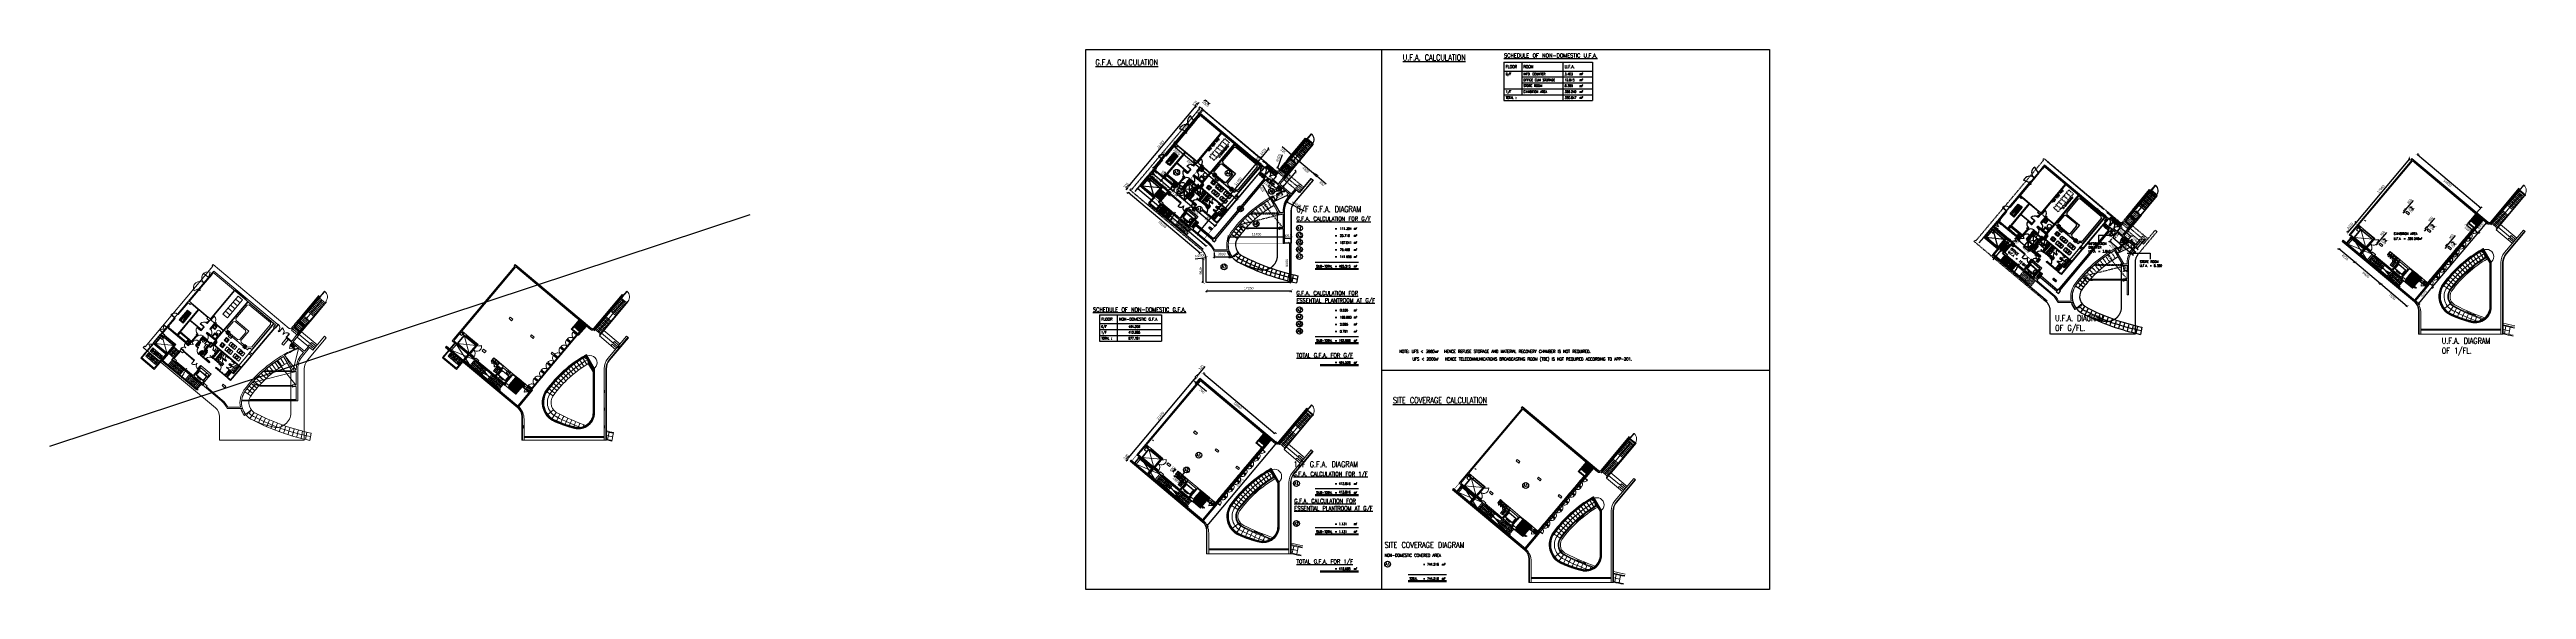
# Model space of a CAD drawing. Header units: millimetres. Extents: x 834140250 to 834644390, y 817877047 to 817987022.
import ezdxf
from ezdxf.enums import TextEntityAlignment as Align

# ---------------------------------------------------------------- set-up
doc = ezdxf.new("R2010")
doc.units = ezdxf.units.MM
doc.header["$LTSCALE"] = 1000
doc.header["$MEASUREMENT"] = 0
for name, pattern in [('3B52X-MAGP-P-L000_XB$0$CENTER', [2, 1.25, -0.25, 0.25, -0.25]), ('3B52X-MAGP-P-L000_XB$0$DASHED2', [0.375, 0.25, -0.125]), ('3B52X-MAGP-P-L000_XB$0$HIDDEN', [0.375, 0.25, -0.125]), ('3B52X-MAGP-P-L000_XB$0$HIDDEN2', [0.1875, 0.125, -0.0625]), ('HIDDEN2', [0.1875, 0.125, -0.0625])]:
    doc.linetypes.add(name, pattern=pattern)
doc.layers.get('Defpoints').update_dxf_attribs({"color": 150})
for name, color, linetype in [('3B52X-MAGP-P-L000_XB$0$SWITCH_BOX', 7, 'Continuous'), ('3B52X-MAGP-P-L000_XB$0$VPA Window', 4, 'Continuous'), ('3B52X-MAGP-P-L000_XB$0$VPA060_Hatch', 252, 'Continuous'), ('3B52X-MAGP-P-L000_XB$0$VPA060_Hatch FRP', 250, 'Continuous'), ('3B52X-MAGP-P-L000_XB$0$VPA060_Tactile', 8, 'Continuous'), ('3B52X-MAGP-P-L000_XB$0$VPA090_Building Line Above', 1, '3B52X-MAGP-P-L000_XB$0$HIDDEN2'), ('3B52X-MAGP-P-L000_XB$0$VPA220_Wall-Conc', 3, 'Continuous'), ('3B52X-MAGP-P-L000_XB$0$VPA223_Wall-Block', 6, 'Continuous'), ('3B52X-MAGP-P-L000_XB$0$VPA240_Retaining wall', 3, 'Continuous'), ('3B52X-MAGP-P-L000_XB$0$VPA240_road curb', 1, 'Continuous'), ('3B52X-MAGP-P-L000_XB$0$VPA240_Stair Ramp', 1, 'Continuous'), ('3B52X-MAGP-P-L000_XB$0$VPA248_Cat Ladder', 9, 'Continuous'), ('3B52X-MAGP-P-L000_XB$0$VPA280_Structure Under', 1, 'Continuous'), ('3B52X-MAGP-P-L000_XB$0$VPA315_Door', 1, 'Continuous'), ('3B52X-MAGP-P-L000_XB$0$VPA315_Doors', 1, 'Continuous'), ('3B52X-MAGP-P-L000_XB$0$VPA316_Shutter', 1, 'Continuous'), ('3B52X-MAGP-P-L000_XB$0$VPA334_Void Area', 8, '3B52X-MAGP-P-L000_XB$0$CENTER'), ('3B52X-MAGP-P-L000_XB$0$VPA342_Handrail', 4, 'Continuous'), ('3B52X-MAGP-P-L000_XB$0$VPA383_Louvres', 1, 'Continuous'), ('3B52X-MAGP-P-L000_XB$0$VPA417_Ext. Cadding', 7, 'Continuous'), ('3B52X-MAGP-P-L000_XB$0$VPA430_FL_Finishes', 8, 'Continuous'), ('3B52X-MAGP-P-L000_XB$0$VPA500_Equipment', 9, 'Continuous'), ('3B52X-MAGP-P-L000_XB$0$VPA500_Plinth', 7, 'Continuous'), ('3B52X-MAGP-P-L000_XB$0$VPA500a_equipment', 8, 'Continuous'), ('3B52X-MAGP-P-L000_XB$0$VPA520_Drainage', 8, 'Continuous'), ('3B52X-MAGP-P-L000_XB$0$VPA520_Floor Drain', 8, 'Continuous'), ('3B52X-MAGP-P-L000_XB$0$VPA581_FH', 1, 'Continuous'), ('3B52X-MAGP-P-L000_XB$0$VPA582_Fire Equipment', 1, 'Continuous'), ('3B52X-MAGP-P-L000_XB$0$VPA610_External Lighting', 1, 'Continuous'), ('3B52X-MAGP-P-L000_XB$0$VPA726_Loose Furniture', 7, '3B52X-MAGP-P-L000_XB$0$HIDDEN'), ('3B52X-MAGP-P-L000_XB$0$VPA740_Sanitary Fitments', 1, 'Continuous'), ('3B52X-MAGP-P-L001_XB$0$VPA060_Hatch_Drainage', 8, 'Continuous'), ('3B52X-MAGP-P-L001_XB$0$VPA520_Drainage bldg', 8, 'Continuous'), ('3B52X-MAGP-P-L001_XB$0$VPA582_FS Equipment', 1, 'Continuous'), ('GFA', 2, 'Continuous'), ('MGD031_1', 7, 'Continuous'), ('SWITCH_BOX', 7, 'Continuous'), ('VPA040_Text', 3, 'Continuous'), ('VPA050_Marks', 1, 'Continuous'), ('VPA060_Hatch_Drainage', 8, 'Continuous'), ('VPA240_Stair Ramp', 1, 'Continuous'), ('VPA520_Drainage bldg', 8, 'Continuous')]:
    doc.layers.add(name, color=color, linetype=linetype)
for name, color, linetype, lineweight in [('3B52X-MAGP-P-L000_XB$0$VPA280_Structure', 2, 'Continuous', 5), ('3B52X-MAGP-P-ST01$0$VPA280_Structure', 2, 'Continuous', 5), ('VPA280_Structure', 2, 'Continuous', 5), ('VPAX', 7, 'Continuous', 13)]:
    doc.layers.add(name, color=color, linetype=linetype, lineweight=lineweight)
doc.styles.add('1_2.5mm', font='arial.ttf', dxfattribs={"width": 0.8, "height": 0.0025})
doc.styles.add('3B52X-MAGP-P-L000_XB$0$RLP-SIMPLEX', font='SIMPLEX.shx', dxfattribs={"width": 0.8})
doc.styles.add('3B52X-MAGP-P-L000_XB$0$ROMANS', font='romans.shx', dxfattribs={"width": 0.8})
doc.styles.add('3B52X-MAGP-P-L001_XB$0$adb-8094-p-ee002-n$0$Standard', font='romans.shx', dxfattribs={"width": 0.8})
doc.styles.get("Standard").update_dxf_attribs({"font": 'txt.shx', "width": 0.8})
doc.styles.add('Style-Arial', font='arial.ttf', dxfattribs={"width": 0.8})
doc.styles.add('T1', font='simplex.shx', dxfattribs={"width": 0.8})
doc.dimstyles.get("Standard").update_dxf_attribs({"dimtxt": 0.18, "dimasz": 0.18, "dimexe": 0.18, "dimexo": 0.0625, "dimgap": 0.09, "dimtad": 0, "dimtih": 1, "dimtoh": 1, "dimdec": 4, "dimzin": 1, "dimdsep": 46, "dimtxsty": '1_2.5mm', "dimcen": 0, "dimadec": 0, "dimazin": 0, "dimtfac": 1, "dimtdec": 4, "dimtofl": 0, "dimtmove": 0, "dimatfit": 3, "dimfxl": 0, "dimtolj": 1, "dimtzin": 1, "dimarcsym": 0})
pattern_1 = [(5, (834233018.78, 817928326.99), (-6.53667, 74.7146), []), (95, (834233018.78, 817928326.99), (-74.7146, -6.53667), [])]
pattern_2 = [(50, (834233018.78, 817928326.99), (-76.6044, 64.2788), [])]
pattern_3 = [(50, (834233018.78, 817928326.99), (-76.6044, 64.2788), [])]
pattern_4 = [(50, (-834391969.96, -818009550.02), (143.45203652, -12.550426997), [15, -165]), (355, (-834391969.96, -818009550.02), (-27.750266723, 150.43842674), [12, -132]), (100.45144446, (-834391958, -818009551.07), (115.701769345, 137.887998194), [12.7480384, -140.2284224]), (46.1842, (-834391969.96, -818009510.02), (213.448266134, -33.103856159), [22.5, -247.5]), (96.63563549, (-834391952.17, -818009512.78), (186.932389135, 194.823720155), [19.1220684, -210.342752]), (351.18416399, (-834391969.96, -818009510.02), (186.93238901, 194.823720054), [18, -198.0000002]), (21, (-834391949.96, -818009520.02), (119.381410424, -80.523778133), [15, -165]), (326, (-834391949.96, -818009520.02), (48.663066384, 145.03000901), [12, -132]), (71.45144474, (-834391940.01, -818009526.73), (168.044475346, 64.506230561), [12.748038, -140.2284224]), (37.5, (-834391969.96, -818009550.02), (2.4319710635, 66.5787707663), [0, -130.4, 0, -134, 0, -132.5]), (7.5, (-834391969.96, -818009550.02), (52.6139074884, 78.8823423765), [0, -76.4, 0, -127.4, 0, -50.5]), (327.5, (-834392014.56, -818009550.02), (106.7644872345, -4.5109743469), [0, -50, 0, -156, 0, -207]), (317.5, (-834392034.56, -818009550.02), (116.6372338685, 20.0209964665), [0, -65, 0, -103.6, 0, -147])]
pattern_5 = [(5, (-3019.18, -8693.11), (-8.7156, 99.6195), [])]

# ---------------------------------------------------------------- blocks, each defined once
blk = doc.blocks.new('M2')
at = {"width": 0.85}
for s, height, p in [('m', 200, (0, 0)), ('2', 100, (217, 100))]:
    blk.add_text(s, height=height, dxfattribs=at).set_placement(p)
blk = doc.blocks.new('_ArchTick')
at = {"color": 0, "linetype": 'ByBlock', "const_width": 0.15}
blk.add_lwpolyline([(-0.5, -0.5), (0.5, 0.5)], dxfattribs=at)
blk = doc.blocks.new('*D17')
at = {"layer": 'Defpoints', "color": 0}
for p in [(834375706, 817938052), (834392956, 817938052), (834392956, 817937877)]:
    blk.add_point(p, dxfattribs=at)
at = {"layer": 'MGD031_1', "color": 0, "lineweight": -2}
for p, q in [((834375706, 817937877), (834392956, 817937877)), ((834375706, 817937778), (834375706, 817937603)), ((834392956, 817937778), (834392956, 817937603))]:
    blk.add_line(p, q, dxfattribs=at)
at = {"layer": 'MGD031_1', "color": 0, "lineweight": -2, "xscale": 547.6004642393601, "yscale": 547.6004642393601, "zscale": 547.6004642393601, "rotation": 180}
blk.add_blockref('_ArchTick', (834375706, 817937877), dxfattribs=at)
at = {"layer": 'MGD031_1', "color": 0, "lineweight": -2, "xscale": 547.6004642393601, "yscale": 547.6004642393601, "zscale": 547.6004642393601}
blk.add_blockref('_ArchTick', (834392956, 817937877), dxfattribs=at)
at = {"layer": 'MGD031_1', "color": 0, "insert": (834384331, 817938406), "char_height": 500, "attachment_point": 5, "style": 'Style-Arial'}
blk.add_mtext('17250', dxfattribs=at)
blk = doc.blocks.new('*D19')
at = {"layer": 'Defpoints', "color": 0}
for p in [(834373656, 817975554), (834373795, 817975438), (834360028, 817959021)]:
    blk.add_point(p, dxfattribs=at)
at = {"layer": 'MGD031_1', "color": 0, "lineweight": -2}
for p, q in [((834359884, 817959142), (834373656, 817975554)), ((834373585, 817975614), (834373446, 817975730)), ((834359819, 817959197), (834359674, 817959318))]:
    blk.add_line(p, q, dxfattribs=at)
at = {"layer": 'MGD031_1', "color": 0, "lineweight": -2, "xscale": 547.6004642393601, "yscale": 547.6004642393601, "zscale": 547.6004642393601}
for p, rotation in [((834373656, 817975554), 49.99999993868348), ((834359884, 817959142), 229.9999999386835)]:
    blk.add_blockref('_ArchTick', p, dxfattribs=dict(at, rotation=rotation))
at = {"layer": 'MGD031_1', "color": 0, "insert": (834366365, 817967688), "char_height": 500, "attachment_point": 5, "rotation": 50, "style": 'Style-Arial'}
blk.add_mtext('21425', dxfattribs=at)
blk = doc.blocks.new('*D20')
at = {"layer": 'Defpoints', "color": 0}
for p in [(834375719, 817976954), (834376267, 817976051), (834376485, 817976311)]:
    blk.add_point(p, dxfattribs=at)
at = {"layer": 'MGD031_1', "color": 0, "lineweight": -2}
for p, q in [((834375543, 817976744), (834375325, 817976484)), ((834375501, 817976694), (834376267, 817976051)), ((834376309, 817976101), (834376091, 817975841))]:
    blk.add_line(p, q, dxfattribs=at)
at = {"layer": 'MGD031_1', "color": 0, "lineweight": -2, "xscale": 547.6004642393601, "yscale": 547.6004642393601, "zscale": 547.6004642393601}
for p, rotation in [((834375501, 817976694), 139.9999999386835), ((834376267, 817976051), 319.9999999386835)]:
    blk.add_blockref('_ArchTick', p, dxfattribs=dict(at, rotation=rotation))
at = {"layer": 'MGD031_1', "color": 0, "insert": (834375544, 817975967), "char_height": 500, "attachment_point": 5, "rotation": 320, "style": 'Style-Arial'}
blk.add_mtext('1000', dxfattribs=at)
blk = doc.blocks.new('*D21')
at = {"layer": 'Defpoints', "color": 0}
for p in [(834369303, 817968045), (834369448, 817967924), (834365071, 817962708)]:
    blk.add_point(p, dxfattribs=at)
at = {"layer": 'MGD031_1', "color": 0, "lineweight": -2}
for p, q in [((834364926, 817962829), (834369303, 817968045)), ((834369238, 817968100), (834369094, 817968221)), ((834364861, 817962884), (834364717, 817963005))]:
    blk.add_line(p, q, dxfattribs=at)
at = {"layer": 'MGD031_1', "color": 0, "lineweight": -2, "xscale": 547.6004642393601, "yscale": 547.6004642393601, "zscale": 547.6004642393601}
for p, rotation in [((834369303, 817968045), 49.99999993868348), ((834364926, 817962829), 229.9999999386835)]:
    blk.add_blockref('_ArchTick', p, dxfattribs=dict(at, rotation=rotation))
at = {"layer": 'MGD031_1', "color": 0, "insert": (834366710, 817965777), "char_height": 500, "attachment_point": 5, "rotation": 50, "style": 'Style-Arial'}
blk.add_mtext('6810', dxfattribs=at)
blk = doc.blocks.new('*D22')
at = {"layer": 'Defpoints', "color": 0}
for p in [(834374221, 817973906), (834374365, 817973784), (834369448, 817967924)]:
    blk.add_point(p, dxfattribs=at)
at = {"layer": 'MGD031_1', "color": 0, "lineweight": -2}
for p, q in [((834369303, 817968045), (834374221, 817973906)), ((834374155, 817973960), (834374011, 817974082)), ((834369238, 817968100), (834369094, 817968221))]:
    blk.add_line(p, q, dxfattribs=at)
at = {"layer": 'MGD031_1', "color": 0, "lineweight": -2, "xscale": 547.6004642393601, "yscale": 547.6004642393601, "zscale": 547.6004642393601}
for p, rotation in [((834374221, 817973906), 49.99999993868348), ((834369303, 817968045), 229.9999999386835)]:
    blk.add_blockref('_ArchTick', p, dxfattribs=dict(at, rotation=rotation))
at = {"layer": 'MGD031_1', "color": 0, "insert": (834371357, 817971316), "char_height": 500, "attachment_point": 5, "rotation": 50, "style": 'Style-Arial'}
blk.add_mtext('7650', dxfattribs=at)
blk = doc.blocks.new('*D23')
at = {"layer": 'Defpoints', "color": 0}
for p in [(834374365, 817973784), (834375008, 817974844), (834375153, 817974723)]:
    blk.add_point(p, dxfattribs=at)
at = {"layer": 'MGD031_1', "color": 0, "lineweight": -2}
for p, q in [((834374155, 817973960), (834374011, 817974082)), ((834374221, 817973906), (834375008, 817974844)), ((834374943, 817974899), (834374798, 817975020))]:
    blk.add_line(p, q, dxfattribs=at)
at = {"layer": 'MGD031_1', "color": 0, "lineweight": -2, "xscale": 547.6004642393601, "yscale": 547.6004642393601, "zscale": 547.6004642393601}
for p, rotation in [((834374221, 817973906), 229.9999999386835), ((834375008, 817974844), 49.99999993868348)]:
    blk.add_blockref('_ArchTick', p, dxfattribs=dict(at, rotation=rotation))
at = {"layer": 'MGD031_1', "color": 0, "insert": (834374209, 817974715), "char_height": 500, "attachment_point": 5, "rotation": 50, "style": 'Style-Arial'}
blk.add_mtext('1225', dxfattribs=at)
blk = doc.blocks.new('*D24')
at = {"layer": 'Defpoints', "color": 0}
for p in [(834364958, 817962562), (834366998, 817960948), (834366494, 817960347)]:
    blk.add_point(p, dxfattribs=at)
at = {"layer": 'MGD031_1', "color": 0, "lineweight": -2}
for p, q in [((834364782, 817962352), (834364326, 817961809)), ((834364502, 817962019), (834366494, 817960347)), ((834366822, 817960738), (834366318, 817960138))]:
    blk.add_line(p, q, dxfattribs=at)
at = {"layer": 'MGD031_1', "color": 0, "lineweight": -2, "xscale": 547.6004642393601, "yscale": 547.6004642393601, "zscale": 547.6004642393601}
for p, rotation in [((834364502, 817962019), 139.9999999386835), ((834366494, 817960347), 319.9999999386835)]:
    blk.add_blockref('_ArchTick', p, dxfattribs=dict(at, rotation=rotation))
at = {"layer": 'MGD031_1', "color": 0, "insert": (834365158, 817960778), "char_height": 500, "attachment_point": 5, "rotation": 320, "style": 'Style-Arial'}
blk.add_mtext('2600', dxfattribs=at)
blk = doc.blocks.new('*D25')
at = {"layer": 'Defpoints', "color": 0}
for p in [(834369126, 817967541), (834371060, 817965684), (834371176, 817965822)]:
    blk.add_point(p, dxfattribs=at)
at = {"layer": 'MGD031_1', "color": 0, "lineweight": -2}
for p, q in [((834368950, 817967331), (834368835, 817967193)), ((834369011, 817967403), (834371060, 817965684)), ((834371000, 817965612), (834370884, 817965474))]:
    blk.add_line(p, q, dxfattribs=at)
at = {"layer": 'MGD031_1', "color": 0, "lineweight": -2, "xscale": 547.6004642393601, "yscale": 547.6004642393601, "zscale": 547.6004642393601}
for p, rotation in [((834369011, 817967403), 139.9999999386835), ((834371060, 817965684), 319.9999999386835)]:
    blk.add_blockref('_ArchTick', p, dxfattribs=dict(at, rotation=rotation))
at = {"layer": 'MGD031_1', "color": 0, "insert": (834369695, 817966138), "char_height": 500, "attachment_point": 5, "rotation": 320, "style": 'Style-Arial'}
blk.add_mtext('2675', dxfattribs=at)
blk = doc.blocks.new('*D26')
at = {"layer": 'Defpoints', "color": 0}
for p in [(834374489, 817963042), (834382004, 817956501), (834382120, 817956640)]:
    blk.add_point(p, dxfattribs=at)
at = {"layer": 'MGD031_1', "color": 0, "lineweight": -2}
for p, q in [((834374313, 817962832), (834374197, 817962694)), ((834374373, 817962904), (834382004, 817956501)), ((834381944, 817956430), (834381828, 817956291))]:
    blk.add_line(p, q, dxfattribs=at)
at = {"layer": 'MGD031_1', "color": 0, "lineweight": -2, "xscale": 547.6004642393601, "yscale": 547.6004642393601, "zscale": 547.6004642393601}
for p, rotation in [((834374373, 817962904), 139.9999999386835), ((834382004, 817956501), 319.9999999386835)]:
    blk.add_blockref('_ArchTick', p, dxfattribs=dict(at, rotation=rotation))
at = {"layer": 'MGD031_1', "color": 0, "insert": (834377848, 817959297), "char_height": 500, "attachment_point": 5, "rotation": 320, "style": 'Style-Arial'}
blk.add_mtext('9961', dxfattribs=at)
blk = doc.blocks.new('*D27')
at = {"layer": 'Defpoints', "color": 0}
for p in [(834368894, 817959291), (834368920, 817958311), (834369376, 817958854)]:
    blk.add_point(p, dxfattribs=at)
at = {"layer": 'MGD031_1', "color": 0, "lineweight": -2}
for p, q in [((834368718, 817959082), (834368246, 817958519)), ((834368422, 817958729), (834368920, 817958311)), ((834369200, 817958645), (834368744, 817958101))]:
    blk.add_line(p, q, dxfattribs=at)
at = {"layer": 'MGD031_1', "color": 0, "lineweight": -2, "xscale": 547.6004642393601, "yscale": 547.6004642393601, "zscale": 547.6004642393601}
for p, rotation in [((834368422, 817958729), 139.9999999386835), ((834368920, 817958311), 319.9999999386835)]:
    blk.add_blockref('_ArchTick', p, dxfattribs=dict(at, rotation=rotation))
at = {"layer": 'MGD031_1', "color": 0, "insert": (834368103, 817957609), "char_height": 500, "attachment_point": 5, "rotation": 320, "style": 'Style-Arial'}
blk.add_mtext('650', dxfattribs=at)
blk = doc.blocks.new('*D28')
at = {"layer": 'Defpoints', "color": 0}
for p in [(834361863, 817958885), (834375672, 817947063), (834375788, 817947201)]:
    blk.add_point(p, dxfattribs=at)
at = {"layer": 'MGD031_1', "color": 0, "lineweight": -2}
for p, q in [((834361687, 817958675), (834361571, 817958537)), ((834361747, 817958747), (834375672, 817947063)), ((834375612, 817946991), (834375496, 817946853))]:
    blk.add_line(p, q, dxfattribs=at)
at = {"layer": 'MGD031_1', "color": 0, "lineweight": -2, "xscale": 547.6004642393601, "yscale": 547.6004642393601, "zscale": 547.6004642393601}
for p, rotation in [((834361747, 817958747), 139.9999999386835), ((834375672, 817947063), 319.9999999386835)]:
    blk.add_blockref('_ArchTick', p, dxfattribs=dict(at, rotation=rotation))
at = {"layer": 'MGD031_1', "color": 0, "insert": (834368370, 817952499), "char_height": 500, "attachment_point": 5, "rotation": 320, "style": 'Style-Arial'}
blk.add_mtext('18177', dxfattribs=at)
blk = doc.blocks.new('*D29')
at = {"layer": 'Defpoints', "color": 0}
for p in [(834359876, 817958072), (834374549, 817945760), (834374433, 817945622)]:
    blk.add_point(p, dxfattribs=at)
at = {"layer": 'MGD031_1', "color": 0, "lineweight": -2}
for p, q in [((834359700, 817957862), (834359584, 817957724)), ((834359760, 817957934), (834374433, 817945622)), ((834374373, 817945550), (834374257, 817945412))]:
    blk.add_line(p, q, dxfattribs=at)
at = {"layer": 'MGD031_1', "color": 0, "lineweight": -2, "xscale": 547.6004642393601, "yscale": 547.6004642393601, "zscale": 547.6004642393601}
for p, rotation in [((834359760, 817957934), 139.9999999386835), ((834374433, 817945622), 319.9999999386835)]:
    blk.add_blockref('_ArchTick', p, dxfattribs=dict(at, rotation=rotation))
at = {"layer": 'MGD031_1', "color": 0, "insert": (834366757, 817951373), "char_height": 500, "attachment_point": 5, "rotation": 320, "style": 'Style-Arial'}
blk.add_mtext('19155', dxfattribs=at)
blk = doc.blocks.new('*D30')
at = {"layer": 'Defpoints', "color": 0}
for p in [(834394725, 817964429), (834397934, 817961510), (834398259, 817961897)]:
    blk.add_point(p, dxfattribs=at)
at = {"layer": 'MGD031_1', "color": 0, "lineweight": -2}
for p, q in [((834394549, 817964220), (834394438, 817964087)), ((834394614, 817964296), (834397934, 817961510)), ((834398083, 817961687), (834397758, 817961300))]:
    blk.add_line(p, q, dxfattribs=at)
at = {"layer": 'MGD031_1', "color": 0, "lineweight": -2, "xscale": 547.6004642393601, "yscale": 547.6004642393601, "zscale": 547.6004642393601}
for p, rotation in [((834394614, 817964296), 139.9999999386835), ((834397934, 817961510), 319.9999999386835)]:
    blk.add_blockref('_ArchTick', p, dxfattribs=dict(at, rotation=rotation))
at = {"layer": 'MGD031_1', "color": 0, "insert": (834395934, 817962498), "char_height": 500, "attachment_point": 5, "rotation": 320, "style": 'Style-Arial'}
blk.add_mtext('4335', dxfattribs=at)
blk = doc.blocks.new('*D31')
at = {"layer": 'Defpoints', "color": 0}
for p in [(834398050, 817961648), (834398164, 817961317), (834398489, 817961704)]:
    blk.add_point(p, dxfattribs=at)
at = {"layer": 'MGD031_1', "color": 0, "lineweight": -2}
for p, q in [((834397934, 817961510), (834397515, 817961862)), ((834397874, 817961438), (834397758, 817961300)), ((834398313, 817961494), (834397988, 817961107)), ((834398164, 817961317), (834400098, 817959694))]:
    blk.add_line(p, q, dxfattribs=at)
at = {"layer": 'MGD031_1', "color": 0, "lineweight": -2, "xscale": 547.6004642393601, "yscale": 547.6004642393601, "zscale": 547.6004642393601}
for p, rotation in [((834397934, 817961510), 319.9999999386835), ((834398164, 817961317), 139.9999999386835)]:
    blk.add_blockref('_ArchTick', p, dxfattribs=dict(at, rotation=rotation))
at = {"layer": 'MGD031_1', "color": 0, "insert": (834399211, 817959748), "char_height": 500, "attachment_point": 5, "rotation": 320, "style": 'Style-Arial'}
blk.add_mtext('300', dxfattribs=at)
blk = doc.blocks.new('*D32')
at = {"layer": 'Defpoints', "color": 0}
for p in [(834386261, 817964195), (834386405, 817964073), (834379045, 817955302)]:
    blk.add_point(p, dxfattribs=at)
at = {"layer": 'MGD031_1', "color": 0, "lineweight": -2}
for p, q in [((834378901, 817955423), (834386261, 817964195)), ((834386195, 817964249), (834386051, 817964371)), ((834378835, 817955478), (834378691, 817955599))]:
    blk.add_line(p, q, dxfattribs=at)
at = {"layer": 'MGD031_1', "color": 0, "lineweight": -2, "xscale": 547.6004642393601, "yscale": 547.6004642393601, "zscale": 547.6004642393601}
for p, rotation in [((834386261, 817964195), 49.99999993868348), ((834378901, 817955423), 229.9999999386835)]:
    blk.add_blockref('_ArchTick', p, dxfattribs=dict(at, rotation=rotation))
at = {"layer": 'MGD031_1', "color": 0, "insert": (834382175, 817960149), "char_height": 500, "attachment_point": 5, "rotation": 50, "style": 'Style-Arial'}
blk.add_mtext('11450', dxfattribs=at)
blk = doc.blocks.new('*D33')
at = {"layer": 'Defpoints', "color": 0}
for p in [(834386405, 817964073), (834386855, 817964903), (834386999, 817964782)]:
    blk.add_point(p, dxfattribs=at)
at = {"layer": 'MGD031_1', "color": 0, "lineweight": -2}
for p, q in [((834386195, 817964249), (834386051, 817964371)), ((834386261, 817964195), (834386855, 817964903)), ((834386790, 817964958), (834386645, 817965079))]:
    blk.add_line(p, q, dxfattribs=at)
at = {"layer": 'MGD031_1', "color": 0, "lineweight": -2, "xscale": 547.6004642393601, "yscale": 547.6004642393601, "zscale": 547.6004642393601}
for p, rotation in [((834386261, 817964195), 229.9999999386835), ((834386855, 817964903), 49.99999993868348)]:
    blk.add_blockref('_ArchTick', p, dxfattribs=dict(at, rotation=rotation))
at = {"layer": 'MGD031_1', "color": 0, "insert": (834386153, 817964889), "char_height": 500, "attachment_point": 5, "rotation": 50, "style": 'Style-Arial'}
blk.add_mtext('925', dxfattribs=at)
blk = doc.blocks.new('*D34')
at = {"layer": 'Defpoints', "color": 0}
for p in [(834390116, 817962592), (834390222, 817962899)]:
    blk.add_point(p, dxfattribs=at)
at = {"layer": 'MGD031_1', "color": 0, "lineweight": -2}
blk.add_line((834390222, 817962899), (834391175, 817965651), dxfattribs=at)
blk.add_arc((834390116, 817962592), 325, 8.27254, 119.16561, dxfattribs=at)
at = {"layer": 'MGD031_1', "color": 0, "lineweight": -2, "xscale": 547.6004642393601, "yscale": 547.6004642393601, "zscale": 547.6004642393601, "rotation": 250.8951149905775}
blk.add_blockref('_ArchTick', (834390222, 817962899), dxfattribs=at)
at = {"layer": 'MGD031_1', "color": 0, "insert": (834390378, 817964965), "char_height": 500, "attachment_point": 5, "rotation": 70.89511, "style": 'Style-Arial'}
blk.add_mtext('R325', dxfattribs=at)
blk = doc.blocks.new('*D35')
at = {"layer": 'Defpoints', "color": 0}
for p in [(834373405, 817944369), (834375687, 817944663)]:
    blk.add_point(p, dxfattribs=at)
at = {"layer": 'MGD031_1', "color": 0, "lineweight": -2}
blk.add_line((834373405, 817944369), (834375687, 817944663), dxfattribs=at)
at = {"layer": 'MGD031_1', "color": 0, "lineweight": -2, "xscale": 547.6004642393601, "yscale": 547.6004642393601, "zscale": 547.6004642393601, "rotation": 7.34596514008603}
blk.add_blockref('_ArchTick', (834375687, 817944663), dxfattribs=at)
at = {"layer": 'MGD031_1', "color": 0, "insert": (834374479, 817945041), "char_height": 500, "attachment_point": 5, "rotation": 7.34597, "style": 'Style-Arial'}
blk.add_mtext('R2300', dxfattribs=at)
blk = doc.blocks.new('*D36')
at = {"layer": 'Defpoints', "color": 0}
for p in [(834375076, 817944380), (834375206, 817944380), (834375206, 817939584)]:
    blk.add_point(p, dxfattribs=at)
at = {"layer": 'MGD031_1', "color": 0, "lineweight": -2}
for p, q in [((834374932, 817944380), (834374802, 817944380)), ((834375076, 817939584), (834375076, 817944380)), ((834374932, 817939584), (834374802, 817939584))]:
    blk.add_line(p, q, dxfattribs=at)
at = {"layer": 'MGD031_1', "color": 0, "lineweight": -2, "xscale": 547.6004642393601, "yscale": 547.6004642393601, "zscale": 547.6004642393601}
for p, rotation in [((834375076, 817944380), 90), ((834375076, 817939584), 270)]:
    blk.add_blockref('_ArchTick', p, dxfattribs=dict(at, rotation=rotation))
at = {"layer": 'MGD031_1', "color": 0, "insert": (834374547, 817941982), "char_height": 500, "attachment_point": 5, "rotation": 270, "style": 'Style-Arial'}
blk.add_mtext('4796', dxfattribs=at)
blk = doc.blocks.new('*D37')
at = {"layer": 'Defpoints', "color": 0}
for p in [(834391641, 817948084), (834392956, 817948629), (834392956, 817948084)]:
    blk.add_point(p, dxfattribs=at)
at = {"layer": 'MGD031_1', "color": 0, "lineweight": -2}
for p, q in [((834391641, 817948357), (834391641, 817948902)), ((834391641, 817948629), (834392956, 817948629)), ((834392956, 817948357), (834392956, 817948902))]:
    blk.add_line(p, q, dxfattribs=at)
at = {"layer": 'MGD031_1', "color": 0, "lineweight": -2, "xscale": 547.6004642393601, "yscale": 547.6004642393601, "zscale": 547.6004642393601, "rotation": 180}
blk.add_blockref('_ArchTick', (834391641, 817948629), dxfattribs=at)
at = {"layer": 'MGD031_1', "color": 0, "lineweight": -2, "xscale": 547.6004642393601, "yscale": 547.6004642393601, "zscale": 547.6004642393601}
blk.add_blockref('_ArchTick', (834392956, 817948629), dxfattribs=at)
at = {"layer": 'MGD031_1', "color": 0, "insert": (834392298, 817949158), "char_height": 500, "attachment_point": 5, "style": 'Style-Arial'}
blk.add_mtext('1315', dxfattribs=at)
blk = doc.blocks.new('*D38')
at = {"layer": 'Defpoints', "color": 0}
for p in [(834392893, 817947584), (834392599, 817939584), (834392893, 817939584)]:
    blk.add_point(p, dxfattribs=at)
at = {"layer": 'MGD031_1', "color": 0, "lineweight": -2}
for p, q in [((834392620, 817947584), (834392326, 817947584)), ((834392599, 817947584), (834392599, 817939584)), ((834392620, 817939584), (834392326, 817939584))]:
    blk.add_line(p, q, dxfattribs=at)
at = {"layer": 'MGD031_1', "color": 0, "lineweight": -2, "xscale": 547.6004642393601, "yscale": 547.6004642393601, "zscale": 547.6004642393601}
for p, rotation in [((834392599, 817947584), 90), ((834392599, 817939584), 270)]:
    blk.add_blockref('_ArchTick', p, dxfattribs=dict(at, rotation=rotation))
at = {"layer": 'MGD031_1', "color": 0, "insert": (834392070, 817943584), "char_height": 500, "attachment_point": 5, "rotation": 90, "style": 'Style-Arial'}
blk.add_mtext('8000', dxfattribs=at)
blk = doc.blocks.new('*D39')
at = {"layer": 'Defpoints', "color": 0}
for p in [(834393523, 817965641), (834394614, 817964296), (834394825, 817964548)]:
    blk.add_point(p, dxfattribs=at)
at = {"layer": 'MGD031_1', "color": 0, "lineweight": -2}
for p, q in [((834393347, 817965431), (834393135, 817965179)), ((834393311, 817965389), (834394614, 817964296)), ((834394649, 817964339), (834394438, 817964087))]:
    blk.add_line(p, q, dxfattribs=at)
at = {"layer": 'MGD031_1', "color": 0, "lineweight": -2, "xscale": 547.6004642393601, "yscale": 547.6004642393601, "zscale": 547.6004642393601}
for p, rotation in [((834393311, 817965389), 139.9999999386835), ((834394614, 817964296), 319.9999999386835)]:
    blk.add_blockref('_ArchTick', p, dxfattribs=dict(at, rotation=rotation))
at = {"layer": 'MGD031_1', "color": 0, "insert": (834393622, 817964437), "char_height": 500, "attachment_point": 5, "rotation": 320, "style": 'Style-Arial'}
blk.add_mtext('1700', dxfattribs=at)
blk = doc.blocks.new('*D40')
at = {"layer": 'Defpoints', "color": 0}
for p in [(834375029, 817920845), (834389538, 817908671), (834389666, 817908824)]:
    blk.add_point(p, dxfattribs=at)
at = {"layer": 'MGD031_1', "color": 0, "lineweight": -2}
for p, q in [((834375157, 817920998), (834389666, 817908824)), ((834375205, 817921055), (834375333, 817921208)), ((834389714, 817908881), (834389842, 817909033))]:
    blk.add_line(p, q, dxfattribs=at)
at = {"layer": 'MGD031_1', "color": 0, "lineweight": -2, "xscale": 547.6004642393601, "yscale": 547.6004642393601, "zscale": 547.6004642393601}
for p, rotation in [((834375157, 817920998), 139.9999999386835), ((834389666, 817908824), 319.9999999386835)]:
    blk.add_blockref('_ArchTick', p, dxfattribs=dict(at, rotation=rotation))
at = {"layer": 'MGD031_1', "color": 0, "insert": (834382072, 817914506), "char_height": 500, "attachment_point": 5, "rotation": 320, "style": 'Style-Arial'}
blk.add_mtext('18940', dxfattribs=at)
blk = doc.blocks.new('*D41')
at = {"layer": 'Defpoints', "color": 0}
for p in [(834359814, 817903490), (834359875, 817903863), (834359993, 817903764)]:
    blk.add_point(p, dxfattribs=at)
at = {"layer": 'MGD031_1', "color": 0, "lineweight": -2}
for p, q in [((834359666, 817903614), (834359314, 817903195)), ((834359604, 817903666), (834359457, 817903790)), ((834359784, 817903940), (834359666, 817904039)), ((834359875, 817903863), (834360227, 817904283))]:
    blk.add_line(p, q, dxfattribs=at)
at = {"layer": 'MGD031_1', "color": 0, "lineweight": -2, "xscale": 547.6004642393601, "yscale": 547.6004642393601, "zscale": 547.6004642393601}
for p, rotation in [((834359666, 817903614), 49.99999993868348), ((834359875, 817903863), 229.9999999386835)]:
    blk.add_blockref('_ArchTick', p, dxfattribs=dict(at, rotation=rotation))
at = {"layer": 'MGD031_1', "color": 0, "insert": (834359365, 817904079), "char_height": 500, "attachment_point": 5, "rotation": 50, "style": 'Style-Arial'}
blk.add_mtext('325', dxfattribs=at)
blk = doc.blocks.new('*D42')
at = {"layer": 'Defpoints', "color": 0}
for p in [(834373650, 817920273), (834373795, 817920152), (834359993, 817903764)]:
    blk.add_point(p, dxfattribs=at)
at = {"layer": 'MGD031_1', "color": 0, "lineweight": -2}
for p, q in [((834359879, 817903861), (834373650, 817920273)), ((834373585, 817920328), (834373441, 817920449)), ((834359784, 817903940), (834359669, 817904037))]:
    blk.add_line(p, q, dxfattribs=at)
at = {"layer": 'MGD031_1', "color": 0, "lineweight": -2, "xscale": 547.6004642393601, "yscale": 547.6004642393601, "zscale": 547.6004642393601}
for p, rotation in [((834373650, 817920273), 49.99999993868348), ((834359879, 817903861), 229.9999999386835)]:
    blk.add_blockref('_ArchTick', p, dxfattribs=dict(at, rotation=rotation))
at = {"layer": 'MGD031_1', "color": 0, "insert": (834366359, 817912407), "char_height": 500, "attachment_point": 5, "rotation": 50, "style": 'Style-Arial'}
blk.add_mtext('21425', dxfattribs=at)
blk = doc.blocks.new('*D43')
at = {"layer": 'Defpoints', "color": 0}
for p in [(834373859, 817920522), (834373795, 817920152), (834374004, 817920401)]:
    blk.add_point(p, dxfattribs=at)
at = {"layer": 'MGD031_1', "color": 0, "lineweight": -2}
for p, q in [((834373794, 817920577), (834373649, 817920698)), ((834373859, 817920522), (834375485, 817922459)), ((834373650, 817920273), (834373298, 817919853)), ((834373585, 817920328), (834373441, 817920449))]:
    blk.add_line(p, q, dxfattribs=at)
at = {"layer": 'MGD031_1', "color": 0, "lineweight": -2, "xscale": 547.6004642393601, "yscale": 547.6004642393601, "zscale": 547.6004642393601}
for p, rotation in [((834373650, 817920273), 49.99999993868348), ((834373859, 817920522), 229.9999999386835)]:
    blk.add_blockref('_ArchTick', p, dxfattribs=dict(at, rotation=rotation))
at = {"layer": 'MGD031_1', "color": 0, "insert": (834374619, 817922250), "char_height": 500, "attachment_point": 5, "rotation": 50, "style": 'Style-Arial'}
blk.add_mtext('325', dxfattribs=at)
blk = doc.blocks.new('*D44')
at = {"layer": 'Defpoints', "color": 0}
for p in [(834373773, 817919038), (834374387, 817920079), (834374540, 817919951)]:
    blk.add_point(p, dxfattribs=at)
at = {"layer": 'MGD031_1', "color": 0, "lineweight": -2}
for p, q in [((834373620, 817919166), (834373201, 817919518)), ((834374211, 817919870), (834373444, 817918956)), ((834374364, 817919741), (834373598, 817918828)), ((834373773, 817919038), (834375713, 817917410))]:
    blk.add_line(p, q, dxfattribs=at)
at = {"layer": 'MGD031_1', "color": 0, "lineweight": -2, "xscale": 547.6004642393601, "yscale": 547.6004642393601, "zscale": 547.6004642393601}
for p, rotation in [((834373620, 817919166), 319.9999999386835), ((834373773, 817919038), 139.9999999386835)]:
    blk.add_blockref('_ArchTick', p, dxfattribs=dict(at, rotation=rotation))
at = {"layer": 'MGD031_1', "color": 0, "insert": (834374823, 817917467), "char_height": 500, "attachment_point": 5, "rotation": 320, "style": 'Style-Arial'}
blk.add_mtext('200', dxfattribs=at)
blk = doc.blocks.new('*D45')
at = {"layer": 'Defpoints', "color": 0}
for p in [(834389905, 817907058), (834390049, 817906937), (834375715, 817890148)]:
    blk.add_point(p, dxfattribs=at)
at = {"layer": 'MGD031_1', "color": 0, "lineweight": -2}
for p, q in [((834375859, 817890027), (834390049, 817906937)), ((834390115, 817906882), (834390259, 817906761)), ((834375925, 817889972), (834376069, 817889851))]:
    blk.add_line(p, q, dxfattribs=at)
at = {"layer": 'MGD031_1', "color": 0, "lineweight": -2, "xscale": 547.6004642393601, "yscale": 547.6004642393601, "zscale": 547.6004642393601}
for p, rotation in [((834390049, 817906937), 49.99999993868348), ((834375859, 817890027), 229.9999999386835)]:
    blk.add_blockref('_ArchTick', p, dxfattribs=dict(at, rotation=rotation))
at = {"layer": 'MGD031_1', "color": 0, "insert": (834382549, 817898822), "char_height": 500, "attachment_point": 5, "rotation": 50, "style": 'Style-Arial'}
blk.add_mtext('22075', dxfattribs=at)
blk = doc.blocks.new('*D46')
at = {"layer": 'Defpoints', "color": 0}
for p in [(834537670, 817946156), (834538779, 817947771), (834538923, 817947650)]:
    blk.add_point(p, dxfattribs=at)
at = {"layer": 'MGD031_1', "color": 0, "lineweight": -2}
for p, q in [((834537460, 817946332), (834537316, 817946453)), ((834537525, 817946277), (834538779, 817947771)), ((834538713, 817947826), (834538569, 817947947))]:
    blk.add_line(p, q, dxfattribs=at)
at = {"layer": 'MGD031_1', "color": 0, "lineweight": -2, "xscale": 547.6004642393601, "yscale": 547.6004642393601, "zscale": 547.6004642393601}
for p, rotation in [((834537525, 817946277), 229.9999999386835), ((834538779, 817947771), 49.99999993868348)]:
    blk.add_blockref('_ArchTick', p, dxfattribs=dict(at, rotation=rotation))
at = {"layer": 'MGD031_1', "color": 0, "insert": (834537747, 817947364), "char_height": 500, "attachment_point": 5, "rotation": 50, "style": 'Style-Arial'}
blk.add_mtext('1950', dxfattribs=at)
blk = doc.blocks.new('*D47')
at = {"layer": 'Defpoints', "color": 0}
for p in [(834539004, 817948039), (834539328, 817947310), (834539553, 817947578)]:
    blk.add_point(p, dxfattribs=at)
at = {"layer": 'MGD031_1', "color": 0, "lineweight": -2}
for p, q in [((834538779, 817947771), (834538427, 817947352)), ((834539119, 817947486), (834538569, 817947947)), ((834539344, 817947754), (834538794, 817948215)), ((834539004, 817948039), (834539356, 817948459))]:
    blk.add_line(p, q, dxfattribs=at)
at = {"layer": 'MGD031_1', "color": 0, "lineweight": -2, "xscale": 547.6004642393601, "yscale": 547.6004642393601, "zscale": 547.6004642393601}
for p, rotation in [((834538779, 817947771), 49.99999993868348), ((834539004, 817948039), 229.9999999386835)]:
    blk.add_blockref('_ArchTick', p, dxfattribs=dict(at, rotation=rotation))
at = {"layer": 'MGD031_1', "color": 0, "insert": (834538486, 817948245), "char_height": 500, "attachment_point": 5, "rotation": 50, "style": 'Style-Arial'}
blk.add_mtext('350', dxfattribs=at)
blk = doc.blocks.new('*D48')
at = {"layer": 'Defpoints', "color": 0}
for p in [(834620657, 817964790), (834620801, 817964668), (834609841, 817951607)]:
    blk.add_point(p, dxfattribs=at)
at = {"layer": 'MGD031_1', "color": 0, "lineweight": -2}
for p, q in [((834609697, 817951728), (834620657, 817964790)), ((834620591, 817964844), (834620447, 817964966)), ((834609632, 817951783), (834609487, 817951904))]:
    blk.add_line(p, q, dxfattribs=at)
at = {"layer": 'MGD031_1', "color": 0, "lineweight": -2, "xscale": 547.6004642393601, "yscale": 547.6004642393601, "zscale": 547.6004642393601}
for p, rotation in [((834620657, 817964790), 49.99999993868348), ((834609697, 817951728), 229.9999999386835)]:
    blk.add_blockref('_ArchTick', p, dxfattribs=dict(at, rotation=rotation))
at = {"layer": 'MGD031_1', "color": 0, "insert": (834614771, 817958599), "char_height": 500, "attachment_point": 5, "rotation": 50, "style": 'Style-Arial'}
blk.add_mtext('17050', dxfattribs=at)
blk = doc.blocks.new('*D49')
at = {"layer": 'Defpoints', "color": 0}
for p in [(834609697, 817951728), (834609841, 817951607), (834608170, 817949616)]:
    blk.add_point(p, dxfattribs=at)
at = {"layer": 'MGD031_1', "color": 0, "lineweight": -2}
for p, q in [((834608026, 817949737), (834609697, 817951728)), ((834609632, 817951783), (834609487, 817951904)), ((834607960, 817949792), (834607816, 817949913))]:
    blk.add_line(p, q, dxfattribs=at)
at = {"layer": 'MGD031_1', "color": 0, "lineweight": -2, "xscale": 547.6004642393601, "yscale": 547.6004642393601, "zscale": 547.6004642393601}
for p, rotation in [((834609697, 817951728), 49.99999993868348), ((834608026, 817949737), 229.9999999386835)]:
    blk.add_blockref('_ArchTick', p, dxfattribs=dict(at, rotation=rotation))
at = {"layer": 'MGD031_1', "color": 0, "insert": (834608456, 817951073), "char_height": 500, "attachment_point": 5, "rotation": 50, "style": 'Style-Arial'}
blk.add_mtext('2600', dxfattribs=at)
blk = doc.blocks.new('*D50')
at = {"layer": 'Defpoints', "color": 0}
for p in [(834540761, 817947772), (834544285, 817944815), (834544597, 817945186)]:
    blk.add_point(p, dxfattribs=at)
at = {"layer": 'MGD031_1', "color": 0, "lineweight": -2}
for p, q in [((834540937, 817947982), (834541249, 817948353)), ((834541073, 817948143), (834544597, 817945186)), ((834544461, 817945025), (834544773, 817945396))]:
    blk.add_line(p, q, dxfattribs=at)
at = {"layer": 'MGD031_1', "color": 0, "lineweight": -2, "xscale": 547.6004642393601, "yscale": 547.6004642393601, "zscale": 547.6004642393601}
for p, rotation in [((834541073, 817948143), 139.9999999386835), ((834544597, 817945186), 319.9999999386835)]:
    blk.add_blockref('_ArchTick', p, dxfattribs=dict(at, rotation=rotation))
at = {"layer": 'MGD031_1', "color": 0, "insert": (834542495, 817946259), "char_height": 500, "attachment_point": 5, "rotation": 320, "style": 'Style-Arial'}
blk.add_mtext('4600', dxfattribs=at)
blk = doc.blocks.new('*D51')
at = {"layer": 'Defpoints', "color": 0}
for p in [(834540187, 817948254), (834540761, 817947772), (834541073, 817948143)]:
    blk.add_point(p, dxfattribs=at)
at = {"layer": 'MGD031_1', "color": 0, "lineweight": -2}
for p, q in [((834540363, 817948464), (834540674, 817948835)), ((834540498, 817948625), (834541073, 817948143)), ((834540937, 817947982), (834541249, 817948353))]:
    blk.add_line(p, q, dxfattribs=at)
at = {"layer": 'MGD031_1', "color": 0, "lineweight": -2, "xscale": 547.6004642393601, "yscale": 547.6004642393601, "zscale": 547.6004642393601}
for p, rotation in [((834540498, 817948625), 139.9999999386835), ((834541073, 817948143), 319.9999999386835)]:
    blk.add_blockref('_ArchTick', p, dxfattribs=dict(at, rotation=rotation))
at = {"layer": 'MGD031_1', "color": 0, "insert": (834540445, 817947979), "char_height": 500, "attachment_point": 5, "rotation": 320, "style": 'Style-Arial'}
blk.add_mtext('750', dxfattribs=at)
blk = doc.blocks.new('*D52')
at = {"layer": 'Defpoints', "color": 0}
for p in [(834622112, 817965453), (834634061, 817953542), (834635117, 817954800)]:
    blk.add_point(p, dxfattribs=at)
at = {"layer": 'MGD031_1', "color": 0, "lineweight": -2}
for p, q in [((834622240, 817965605), (834635117, 817954800)), ((834622288, 817965662), (834622416, 817965815)), ((834634237, 817953751), (834635293, 817955010))]:
    blk.add_line(p, q, dxfattribs=at)
at = {"layer": 'MGD031_1', "color": 0, "lineweight": -2, "xscale": 547.6004642393601, "yscale": 547.6004642393601, "zscale": 547.6004642393601}
for p, rotation in [((834622240, 817965605), 139.9999999386835), ((834635117, 817954800), 319.9999999386835)]:
    blk.add_blockref('_ArchTick', p, dxfattribs=dict(at, rotation=rotation))
at = {"layer": 'MGD031_1', "color": 0, "insert": (834628338, 817959798), "char_height": 500, "attachment_point": 5, "rotation": 320, "style": 'Style-Arial'}
blk.add_mtext('16810', dxfattribs=at)
blk = doc.blocks.new('*D53')
at = {"layer": 'Defpoints', "color": 0}
for p in [(834632095, 817951198), (834633129, 817949973), (834633402, 817950298)]:
    blk.add_point(p, dxfattribs=at)
at = {"layer": 'MGD031_1', "color": 0, "lineweight": -2}
for p, q in [((834632191, 817951313), (834633402, 817950298)), ((834632271, 817951408), (834632367, 817951523)), ((834633305, 817950183), (834633578, 817950507))]:
    blk.add_line(p, q, dxfattribs=at)
at = {"layer": 'MGD031_1', "color": 0, "lineweight": -2, "xscale": 547.6004642393601, "yscale": 547.6004642393601, "zscale": 547.6004642393601}
for p, rotation in [((834632191, 817951313), 139.9999999386835), ((834633402, 817950298), 319.9999999386835)]:
    blk.add_blockref('_ArchTick', p, dxfattribs=dict(at, rotation=rotation))
at = {"layer": 'MGD031_1', "color": 0, "insert": (834632456, 817950400), "char_height": 500, "attachment_point": 5, "rotation": 320, "style": 'Style-Arial'}
blk.add_mtext('1580', dxfattribs=at)
blk = doc.blocks.new('*D54')
at = {"layer": 'Defpoints', "color": 0}
for p in [(834634519, 817949959), (834634663, 817949838), (834625134, 817938775)]:
    blk.add_point(p, dxfattribs=at)
at = {"layer": 'MGD031_1', "color": 0, "lineweight": -2}
for p, q in [((834625279, 817938654), (834634663, 817949838)), ((834634729, 817949783), (834634873, 817949662)), ((834625344, 817938599), (834625488, 817938478))]:
    blk.add_line(p, q, dxfattribs=at)
at = {"layer": 'MGD031_1', "color": 0, "lineweight": -2, "xscale": 547.6004642393601, "yscale": 547.6004642393601, "zscale": 547.6004642393601}
for p, rotation in [((834634663, 817949838), 49.99999993868348), ((834625279, 817938654), 229.9999999386835)]:
    blk.add_blockref('_ArchTick', p, dxfattribs=dict(at, rotation=rotation))
at = {"layer": 'MGD031_1', "color": 0, "insert": (834629566, 817944586), "char_height": 500, "attachment_point": 5, "rotation": 50, "style": 'Style-Arial'}
blk.add_mtext('14600', dxfattribs=at)
blk = doc.blocks.new('*D55')
at = {"layer": 'Defpoints', "color": 0}
for p in [(834636094, 817951836), (834636238, 817951715), (834634519, 817949959)]:
    blk.add_point(p, dxfattribs=at)
at = {"layer": 'MGD031_1', "color": 0, "lineweight": -2}
for p, q in [((834634663, 817949838), (834636238, 817951715)), ((834636304, 817951660), (834636448, 817951539)), ((834634729, 817949783), (834634873, 817949662))]:
    blk.add_line(p, q, dxfattribs=at)
at = {"layer": 'MGD031_1', "color": 0, "lineweight": -2, "xscale": 547.6004642393601, "yscale": 547.6004642393601, "zscale": 547.6004642393601}
for p, rotation in [((834636238, 817951715), 49.99999993868348), ((834634663, 817949838), 229.9999999386835)]:
    blk.add_blockref('_ArchTick', p, dxfattribs=dict(at, rotation=rotation))
at = {"layer": 'MGD031_1', "color": 0, "insert": (834635045, 817951117), "char_height": 500, "attachment_point": 5, "rotation": 50, "style": 'Style-Arial'}
blk.add_mtext('2450', dxfattribs=at)
blk = doc.blocks.new('*D56')
at = {"layer": 'Defpoints', "color": 0}
for p in [(834625134, 817938775), (834625279, 817938654), (834622322, 817935423)]:
    blk.add_point(p, dxfattribs=at)
at = {"layer": 'MGD031_1', "color": 0, "lineweight": -2}
for p, q in [((834622466, 817935303), (834625279, 817938654)), ((834625344, 817938599), (834625488, 817938478)), ((834622532, 817935247), (834622676, 817935127))]:
    blk.add_line(p, q, dxfattribs=at)
at = {"layer": 'MGD031_1', "color": 0, "lineweight": -2, "xscale": 547.6004642393601, "yscale": 547.6004642393601, "zscale": 547.6004642393601}
for p, rotation in [((834622466, 817935303), 229.9999999386835), ((834625279, 817938654), 49.99999993868348)]:
    blk.add_blockref('_ArchTick', p, dxfattribs=dict(at, rotation=rotation))
at = {"layer": 'MGD031_1', "color": 0, "insert": (834623467, 817937318), "char_height": 500, "attachment_point": 5, "rotation": 50, "style": 'Style-Arial'}
blk.add_mtext('4375', dxfattribs=at)
blk = doc.blocks.new('*D57')
at = {"layer": 'Defpoints', "color": 0}
for p in [(834609540, 817943897), (834614652, 817939372), (834614768, 817939510)]:
    blk.add_point(p, dxfattribs=at)
at = {"layer": 'MGD031_1', "color": 0, "lineweight": -2}
for p, q in [((834609364, 817943688), (834609248, 817943550)), ((834609424, 817943759), (834614652, 817939372)), ((834614592, 817939301), (834614476, 817939163))]:
    blk.add_line(p, q, dxfattribs=at)
at = {"layer": 'MGD031_1', "color": 0, "lineweight": -2, "xscale": 547.6004642393601, "yscale": 547.6004642393601, "zscale": 547.6004642393601}
for p, rotation in [((834609424, 817943759), 139.9999999386835), ((834614652, 817939372), 319.9999999386835)]:
    blk.add_blockref('_ArchTick', p, dxfattribs=dict(at, rotation=rotation))
at = {"layer": 'MGD031_1', "color": 0, "insert": (834611698, 817941161), "char_height": 500, "attachment_point": 5, "rotation": 320, "style": 'Style-Arial'}
blk.add_mtext('6825', dxfattribs=at)
blk = doc.blocks.new('*D58')
at = {"layer": 'Defpoints', "color": 0}
for p in [(834606303, 817946613), (834609424, 817943759), (834609540, 817943897)]:
    blk.add_point(p, dxfattribs=at)
at = {"layer": 'MGD031_1', "color": 0, "lineweight": -2}
for p, q in [((834606127, 817946403), (834606012, 817946265)), ((834606188, 817946475), (834609424, 817943759)), ((834609364, 817943688), (834609248, 817943550))]:
    blk.add_line(p, q, dxfattribs=at)
at = {"layer": 'MGD031_1', "color": 0, "lineweight": -2, "xscale": 547.6004642393601, "yscale": 547.6004642393601, "zscale": 547.6004642393601}
for p, rotation in [((834606188, 817946475), 139.9999999386835), ((834609424, 817943759), 319.9999999386835)]:
    blk.add_blockref('_ArchTick', p, dxfattribs=dict(at, rotation=rotation))
at = {"layer": 'MGD031_1', "color": 0, "insert": (834607466, 817944712), "char_height": 500, "attachment_point": 5, "rotation": 320, "style": 'Style-Arial'}
blk.add_mtext('4225', dxfattribs=at)
blk = doc.blocks.new('*D59')
at = {"layer": 'Defpoints', "color": 0}
for p in [(834614768, 817939510), (834620130, 817934776), (834620245, 817934914)]:
    blk.add_point(p, dxfattribs=at)
at = {"layer": 'MGD031_1', "color": 0, "lineweight": -2}
for p, q in [((834614592, 817939301), (834614476, 817939163)), ((834614652, 817939372), (834620130, 817934776)), ((834620069, 817934705), (834619954, 817934567))]:
    blk.add_line(p, q, dxfattribs=at)
at = {"layer": 'MGD031_1', "color": 0, "lineweight": -2, "xscale": 547.6004642393601, "yscale": 547.6004642393601, "zscale": 547.6004642393601}
for p, rotation in [((834614652, 817939372), 139.9999999386835), ((834620130, 817934776), 319.9999999386835)]:
    blk.add_blockref('_ArchTick', p, dxfattribs=dict(at, rotation=rotation))
at = {"layer": 'MGD031_1', "color": 0, "insert": (834617051, 817936669), "char_height": 500, "attachment_point": 5, "rotation": 320, "style": 'Style-Arial'}
blk.add_mtext('7150', dxfattribs=at)
blk = doc.blocks.new('*D60')
at = {"layer": 'Defpoints', "color": 0}
for p in [(834378901, 817955423), (834379045, 817955302), (834374031, 817949327)]:
    blk.add_point(p, dxfattribs=at)
at = {"layer": 'MGD031_1', "color": 0, "lineweight": -2}
for p, q in [((834373887, 817949448), (834378901, 817955423)), ((834378835, 817955478), (834378691, 817955599)), ((834373821, 817949503), (834373677, 817949624))]:
    blk.add_line(p, q, dxfattribs=at)
at = {"layer": 'MGD031_1', "color": 0, "lineweight": -2, "xscale": 547.6004642393601, "yscale": 547.6004642393601, "zscale": 547.6004642393601}
for p, rotation in [((834378901, 817955423), 49.99999993868348), ((834373887, 817949448), 229.9999999386835)]:
    blk.add_blockref('_ArchTick', p, dxfattribs=dict(at, rotation=rotation))
at = {"layer": 'MGD031_1', "color": 0, "insert": (834375988, 817952776), "char_height": 500, "attachment_point": 5, "rotation": 50, "style": 'Style-Arial'}
blk.add_mtext('7800', dxfattribs=at)
blk = doc.blocks.new('*D61')
at = {"layer": 'Defpoints', "color": 0}
for p in [(834373029, 817957694), (834374193, 817959374), (834374337, 817959253)]:
    blk.add_point(p, dxfattribs=at)
at = {"layer": 'MGD031_1', "color": 0, "lineweight": -2}
for p, q in [((834372819, 817957870), (834372675, 817957991)), ((834372885, 817957815), (834374193, 817959374)), ((834374128, 817959429), (834373983, 817959550))]:
    blk.add_line(p, q, dxfattribs=at)
at = {"layer": 'MGD031_1', "color": 0, "lineweight": -2, "xscale": 547.6004642393601, "yscale": 547.6004642393601, "zscale": 547.6004642393601}
for p, rotation in [((834372885, 817957815), 229.9999999386835), ((834374193, 817959374), 49.99999993868348)]:
    blk.add_blockref('_ArchTick', p, dxfattribs=dict(at, rotation=rotation))
at = {"layer": 'MGD031_1', "color": 0, "insert": (834373133, 817958934), "char_height": 500, "attachment_point": 5, "rotation": 50, "style": 'Style-Arial'}
blk.add_mtext('2035', dxfattribs=at)
blk = doc.blocks.new('*D62')
at = {"layer": 'Defpoints', "color": 0}
for p in [(834366604, 817960490), (834368422, 817958729), (834368538, 817958867)]:
    blk.add_point(p, dxfattribs=at)
at = {"layer": 'MGD031_1', "color": 0, "lineweight": -2}
for p, q in [((834366428, 817960280), (834366312, 817960142)), ((834366488, 817960352), (834368422, 817958729)), ((834368362, 817958657), (834368246, 817958519))]:
    blk.add_line(p, q, dxfattribs=at)
at = {"layer": 'MGD031_1', "color": 0, "lineweight": -2, "xscale": 547.6004642393601, "yscale": 547.6004642393601, "zscale": 547.6004642393601}
for p, rotation in [((834366488, 817960352), 139.9999999386835), ((834368422, 817958729), 319.9999999386835)]:
    blk.add_blockref('_ArchTick', p, dxfattribs=dict(at, rotation=rotation))
at = {"layer": 'MGD031_1', "color": 0, "insert": (834367115, 817959135), "char_height": 500, "attachment_point": 5, "rotation": 320, "style": 'Style-Arial'}
blk.add_mtext('2525', dxfattribs=at)
blk = doc.blocks.new('*D63')
at = {"layer": 'Defpoints', "color": 0}
for p in [(834389379, 817955984), (834392584, 817956724), (834389694, 817955331)]:
    blk.add_point(p, dxfattribs=at)
at = {"layer": 'MGD031_1', "color": 0, "lineweight": -2}
for p, q in [((834389575, 817955577), (834389260, 817956230)), ((834392269, 817957377), (834389379, 817955984)), ((834392465, 817956971), (834392150, 817957623))]:
    blk.add_line(p, q, dxfattribs=at)
at = {"layer": 'MGD031_1', "color": 0, "lineweight": -2, "xscale": 547.6004642393601, "yscale": 547.6004642393601, "zscale": 547.6004642393601}
for p, rotation in [((834389379, 817955984), 205.7355516824422), ((834392269, 817957377), 25.73555168244227)]:
    blk.add_blockref('_ArchTick', p, dxfattribs=dict(at, rotation=rotation))
at = {"layer": 'MGD031_1', "color": 0, "insert": (834390594, 817957157), "char_height": 500, "attachment_point": 5, "rotation": 25.73555, "style": 'Style-Arial'}
blk.add_mtext('3208', dxfattribs=at)
blk = doc.blocks.new('*D64')
at = {"layer": 'Defpoints', "color": 0}
for p in [(834388746, 817956599), (834388945, 817956883), (834389019, 817956752)]:
    blk.add_point(p, dxfattribs=at)
at = {"layer": 'MGD031_1', "color": 0, "lineweight": -2}
for p, q in [((834388673, 817956730), (834387187, 817959375)), ((834388707, 817956749), (834388434, 817956596)), ((834388780, 817956618), (834388508, 817956465)), ((834388746, 817956599), (834389015, 817956122))]:
    blk.add_line(p, q, dxfattribs=at)
at = {"layer": 'MGD031_1', "color": 0, "lineweight": -2, "xscale": 547.6004642393601, "yscale": 547.6004642393601, "zscale": 547.6004642393601}
for p, rotation in [((834388673, 817956730), 299.3285000423941), ((834388746, 817956599), 119.3285000423941)]:
    blk.add_blockref('_ArchTick', p, dxfattribs=dict(at, rotation=rotation))
at = {"layer": 'MGD031_1', "color": 0, "insert": (834387066, 817958509), "char_height": 500, "attachment_point": 5, "rotation": 119.3285, "style": 'Style-Arial'}
blk.add_mtext('150', dxfattribs=at)
blk = doc.blocks.new('*D65')
at = {"layer": 'Defpoints', "color": 0}
for p in [(834377283, 817945984), (834380376, 817945984), (834380376, 817944824)]:
    blk.add_point(p, dxfattribs=at)
at = {"layer": 'MGD031_1', "color": 0, "lineweight": -2}
for p, q in [((834377283, 817945710), (834377283, 817944551)), ((834380376, 817945710), (834380376, 817944551)), ((834377283, 817944824), (834380376, 817944824))]:
    blk.add_line(p, q, dxfattribs=at)
at = {"layer": 'MGD031_1', "color": 0, "lineweight": -2, "xscale": 547.6004642393601, "yscale": 547.6004642393601, "zscale": 547.6004642393601}
for p, rotation in [((834377283, 817944824), 179.9999998888051), ((834380376, 817944824), 359.9999998888051)]:
    blk.add_blockref('_ArchTick', p, dxfattribs=dict(at, rotation=rotation))
at = {"layer": 'MGD031_1', "color": 0, "insert": (834378830, 817945354), "char_height": 500, "attachment_point": 5, "rotation": 360, "style": 'Style-Arial'}
blk.add_mtext('3093', dxfattribs=at)
blk = doc.blocks.new('*D66')
at = {"layer": 'Defpoints', "color": 0}
for p in [(834380191, 817947584), (834391641, 817948883), (834391641, 817947584)]:
    blk.add_point(p, dxfattribs=at)
at = {"layer": 'MGD031_1', "color": 0, "lineweight": -2}
for p, q in [((834380191, 817947857), (834380191, 817949156)), ((834380191, 817948883), (834391641, 817948883)), ((834391641, 817947857), (834391641, 817949156))]:
    blk.add_line(p, q, dxfattribs=at)
at = {"layer": 'MGD031_1', "color": 0, "lineweight": -2, "xscale": 547.6004642393601, "yscale": 547.6004642393601, "zscale": 547.6004642393601}
for p, rotation in [((834380191, 817948883), 179.9999999997794), ((834391641, 817948883), 359.9999999997795)]:
    blk.add_blockref('_ArchTick', p, dxfattribs=dict(at, rotation=rotation))
at = {"layer": 'MGD031_1', "color": 0, "insert": (834385916, 817949412), "char_height": 500, "attachment_point": 5, "style": 'Style-Arial'}
blk.add_mtext('11450', dxfattribs=at)
blk = doc.blocks.new('*D67')
at = {"layer": 'Defpoints', "color": 0}
for p in [(834393274, 817965850), (834393311, 817965389), (834393523, 817965641)]:
    blk.add_point(p, dxfattribs=at)
at = {"layer": 'MGD031_1', "color": 0, "lineweight": -2}
for p, q in [((834393062, 817965598), (834391125, 817967224)), ((834393098, 817965640), (834392886, 817965388)), ((834393347, 817965431), (834393135, 817965179)), ((834393311, 817965389), (834393731, 817965037))]:
    blk.add_line(p, q, dxfattribs=at)
at = {"layer": 'MGD031_1', "color": 0, "lineweight": -2, "xscale": 547.6004642393601, "yscale": 547.6004642393601, "zscale": 547.6004642393601}
for p, rotation in [((834393062, 817965598), 319.9999999386835), ((834393311, 817965389), 139.9999999386835)]:
    blk.add_blockref('_ArchTick', p, dxfattribs=dict(at, rotation=rotation))
at = {"layer": 'MGD031_1', "color": 0, "insert": (834391334, 817966357), "char_height": 500, "attachment_point": 5, "rotation": 320, "style": 'Style-Arial'}
blk.add_mtext('325', dxfattribs=at)
blk = doc.blocks.new('*D68')
at = {"layer": 'Defpoints', "color": 0}
for p in [(834393954, 817962178), (834394098, 817962056), (834391495, 817958954)]:
    blk.add_point(p, dxfattribs=at)
at = {"layer": 'MGD031_1', "color": 0, "lineweight": -2}
for p, q in [((834391351, 817959075), (834393954, 817962178)), ((834393889, 817962232), (834393744, 817962354)), ((834391285, 817959130), (834391141, 817959251))]:
    blk.add_line(p, q, dxfattribs=at)
at = {"layer": 'MGD031_1', "color": 0, "lineweight": -2, "xscale": 547.6004642393601, "yscale": 547.6004642393601, "zscale": 547.6004642393601}
for p, rotation in [((834393954, 817962178), 49.99999993868348), ((834391351, 817959075), 229.9999999386835)]:
    blk.add_blockref('_ArchTick', p, dxfattribs=dict(at, rotation=rotation))
at = {"layer": 'MGD031_1', "color": 0, "insert": (834392247, 817960966), "char_height": 500, "attachment_point": 5, "rotation": 50, "style": 'Style-Arial'}
blk.add_mtext('4050', dxfattribs=at)
blk = doc.blocks.new('*D69')
at = {"layer": 'Defpoints', "color": 0}
for p in [(834388446, 817966799), (834388590, 817966678), (834386999, 817964782)]:
    blk.add_point(p, dxfattribs=at)
at = {"layer": 'MGD031_1', "color": 0, "lineweight": -2}
for p, q in [((834386855, 817964903), (834388446, 817966799)), ((834388381, 817966854), (834388236, 817966975)), ((834386790, 817964958), (834386645, 817965079))]:
    blk.add_line(p, q, dxfattribs=at)
at = {"layer": 'MGD031_1', "color": 0, "lineweight": -2, "xscale": 547.6004642393601, "yscale": 547.6004642393601, "zscale": 547.6004642393601}
for p, rotation in [((834388446, 817966799), 49.99999993868348), ((834386855, 817964903), 229.9999999386835)]:
    blk.add_blockref('_ArchTick', p, dxfattribs=dict(at, rotation=rotation))
at = {"layer": 'MGD031_1', "color": 0, "insert": (834387245, 817966191), "char_height": 500, "attachment_point": 5, "rotation": 50, "style": 'Style-Arial'}
blk.add_mtext('2475', dxfattribs=at)
blk = doc.blocks.new('*D70')
at = {"layer": 'Defpoints', "color": 0}
for p in [(834367024, 817960990), (834367401, 817961796), (834367576, 817961649)]:
    blk.add_point(p, dxfattribs=at)
at = {"layer": 'MGD031_1', "color": 0, "lineweight": -2}
for p, q in [((834366814, 817961166), (834366638, 817961314)), ((834366848, 817961138), (834367401, 817961796)), ((834367367, 817961825), (834367191, 817961972))]:
    blk.add_line(p, q, dxfattribs=at)
at = {"layer": 'MGD031_1', "color": 0, "lineweight": -2, "xscale": 547.6004642393601, "yscale": 547.6004642393601, "zscale": 547.6004642393601}
for p, rotation in [((834366848, 817961138), 229.9999999386835), ((834367401, 817961796), 49.99999993868348)]:
    blk.add_blockref('_ArchTick', p, dxfattribs=dict(at, rotation=rotation))
at = {"layer": 'MGD031_1', "color": 0, "insert": (834366719, 817961807), "char_height": 500, "attachment_point": 5, "rotation": 50, "style": 'Style-Arial'}
blk.add_mtext('860', dxfattribs=at)
blk = doc.blocks.new('*D71')
at = {"layer": 'Defpoints', "color": 0}
for p in [(834369376, 817958854), (834369859, 817957524), (834370315, 817958067)]:
    blk.add_point(p, dxfattribs=at)
at = {"layer": 'MGD031_1', "color": 0, "lineweight": -2}
for p, q in [((834369200, 817958645), (834368744, 817958101)), ((834368920, 817958311), (834369859, 817957524)), ((834370139, 817957857), (834369683, 817957314))]:
    blk.add_line(p, q, dxfattribs=at)
at = {"layer": 'MGD031_1', "color": 0, "lineweight": -2, "xscale": 547.6004642393601, "yscale": 547.6004642393601, "zscale": 547.6004642393601}
for p, rotation in [((834368920, 817958311), 139.9999999386835), ((834369859, 817957524), 319.9999999386835)]:
    blk.add_blockref('_ArchTick', p, dxfattribs=dict(at, rotation=rotation))
at = {"layer": 'MGD031_1', "color": 0, "insert": (834369049, 817957512), "char_height": 500, "attachment_point": 5, "rotation": 320, "style": 'Style-Arial'}
blk.add_mtext('1225', dxfattribs=at)
blk = doc.blocks.new('*D72')
at = {"layer": 'Defpoints', "color": 0}
for p in [(834370315, 817958067), (834377489, 817951122), (834377944, 817951665)]:
    blk.add_point(p, dxfattribs=at)
at = {"layer": 'MGD031_1', "color": 0, "lineweight": -2}
for p, q in [((834370139, 817957857), (834369683, 817957314)), ((834369859, 817957524), (834377489, 817951122)), ((834377768, 817951455), (834377313, 817950912))]:
    blk.add_line(p, q, dxfattribs=at)
at = {"layer": 'MGD031_1', "color": 0, "lineweight": -2, "xscale": 547.6004642393601, "yscale": 547.6004642393601, "zscale": 547.6004642393601}
for p, rotation in [((834369859, 817957524), 139.9999999386835), ((834377489, 817951122), 319.9999999386835)]:
    blk.add_blockref('_ArchTick', p, dxfattribs=dict(at, rotation=rotation))
at = {"layer": 'MGD031_1', "color": 0, "insert": (834373314, 817953933), "char_height": 500, "attachment_point": 5, "rotation": 320, "style": 'Style-Arial'}
blk.add_mtext('9960', dxfattribs=at)
blk = doc.blocks.new('*D73')
at = {"layer": 'Defpoints', "color": 0}
for p in [(834373800, 817975433), (834373865, 817975803), (834374009, 817975682)]:
    blk.add_point(p, dxfattribs=at)
at = {"layer": 'MGD031_1', "color": 0, "lineweight": -2}
for p, q in [((834373799, 817975858), (834373655, 817975979)), ((834373865, 817975803), (834374217, 817976223)), ((834373656, 817975554), (834373304, 817975135)), ((834373590, 817975609), (834373446, 817975730))]:
    blk.add_line(p, q, dxfattribs=at)
at = {"layer": 'MGD031_1', "color": 0, "lineweight": -2, "xscale": 547.6004642393601, "yscale": 547.6004642393601, "zscale": 547.6004642393601}
for p, rotation in [((834373656, 817975554), 49.99999993868348), ((834373865, 817975803), 229.9999999386835)]:
    blk.add_blockref('_ArchTick', p, dxfattribs=dict(at, rotation=rotation))
at = {"layer": 'MGD031_1', "color": 0, "insert": (834373355, 817976019), "char_height": 500, "attachment_point": 5, "rotation": 50, "style": 'Style-Arial'}
blk.add_mtext('325', dxfattribs=at)
blk = doc.blocks.new('*D74')
at = {"layer": 'Defpoints', "color": 0}
for p in [(834359820, 817958772), (834359884, 817959142), (834360028, 817959021)]:
    blk.add_point(p, dxfattribs=at)
at = {"layer": 'MGD031_1', "color": 0, "lineweight": -2}
for p, q in [((834359675, 817958893), (834359323, 817958474)), ((834359610, 817958948), (834359465, 817959069)), ((834359819, 817959197), (834359674, 817959318)), ((834359884, 817959142), (834360236, 817959561))]:
    blk.add_line(p, q, dxfattribs=at)
at = {"layer": 'MGD031_1', "color": 0, "lineweight": -2, "xscale": 547.6004642393601, "yscale": 547.6004642393601, "zscale": 547.6004642393601}
for p, rotation in [((834359675, 817958893), 49.99999993868348), ((834359884, 817959142), 229.9999999386835)]:
    blk.add_blockref('_ArchTick', p, dxfattribs=dict(at, rotation=rotation))
at = {"layer": 'MGD031_1', "color": 0, "insert": (834359374, 817959358), "char_height": 500, "attachment_point": 5, "rotation": 50, "style": 'Style-Arial'}
blk.add_mtext('325', dxfattribs=at)
blk = doc.blocks.new('*D75')
at = {"layer": 'Defpoints', "color": 0}
for p in [(834369321, 817900735), (834369382, 817901467), (834369736, 817901170)]:
    blk.add_point(p, dxfattribs=at)
at = {"layer": 'MGD031_1', "color": 0, "lineweight": -2}
for p, q in [((834369111, 817900911), (834368786, 817901183)), ((834368996, 817901007), (834369382, 817901467)), ((834369526, 817901346), (834369172, 817901643))]:
    blk.add_line(p, q, dxfattribs=at)
at = {"layer": 'MGD031_1', "color": 0, "lineweight": -2, "xscale": 547.6004642393601, "yscale": 547.6004642393601, "zscale": 547.6004642393601}
for p, rotation in [((834368996, 817901007), 229.9999999386835), ((834369382, 817901467), 49.99999993868348)]:
    blk.add_blockref('_ArchTick', p, dxfattribs=dict(at, rotation=rotation))
at = {"layer": 'MGD031_1', "color": 0, "insert": (834368784, 817901577), "char_height": 500, "attachment_point": 5, "rotation": 50, "style": 'Style-Arial'}
blk.add_mtext('600', dxfattribs=at)
blk = doc.blocks.new('*D76')
at = {"layer": 'Defpoints', "color": 0}
for p in [(834369495, 817900458), (834370730, 817898998), (834370939, 817899247)]:
    blk.add_point(p, dxfattribs=at)
at = {"layer": 'MGD031_1', "color": 0, "lineweight": -2}
for p, q in [((834369319, 817900248), (834369110, 817900000)), ((834369286, 817900209), (834370730, 817898998)), ((834370763, 817899037), (834370554, 817898788))]:
    blk.add_line(p, q, dxfattribs=at)
at = {"layer": 'MGD031_1', "color": 0, "lineweight": -2, "xscale": 547.6004642393601, "yscale": 547.6004642393601, "zscale": 547.6004642393601}
for p, rotation in [((834369286, 817900209), 139.9999999386835), ((834370730, 817898998), 319.9999999386835)]:
    blk.add_blockref('_ArchTick', p, dxfattribs=dict(at, rotation=rotation))
at = {"layer": 'MGD031_1', "color": 0, "insert": (834369524, 817899319), "char_height": 500, "attachment_point": 5, "rotation": 320, "style": 'Style-Arial'}
blk.add_mtext('1885', dxfattribs=at)
blk = doc.blocks.new('*D77')
at = {"layer": 'Defpoints', "color": 0}
for p in [(834388859, 817959991), (834389793, 817959207), (834390179, 817959667)]:
    blk.add_point(p, dxfattribs=at)
at = {"layer": 'MGD031_1', "color": 0, "lineweight": -2}
for p, q in [((834389583, 817959383), (834388649, 817960167)), ((834389244, 817960451), (834388859, 817959991)), ((834389969, 817959843), (834389035, 817960627))]:
    blk.add_line(p, q, dxfattribs=at)
at = {"layer": 'MGD031_1', "color": 0, "lineweight": -2, "xscale": 547.6004642393601, "yscale": 547.6004642393601, "zscale": 547.6004642393601}
for p, rotation in [((834389244, 817960451), 50.00000025691691), ((834388859, 817959991), 230.0000002569169)]:
    blk.add_blockref('_ArchTick', p, dxfattribs=dict(at, rotation=rotation))
at = {"layer": 'MGD031_1', "color": 0, "insert": (834388646, 817960561), "char_height": 500, "attachment_point": 5, "rotation": 50, "style": 'Style-Arial'}
blk.add_mtext('600', dxfattribs=at)
blk = doc.blocks.new('*D78')
at = {"layer": 'Defpoints', "color": 0}
for p in [(834389658, 817958235), (834390877, 817957872), (834391088, 817958124)]:
    blk.add_point(p, dxfattribs=at)
at = {"layer": 'MGD031_1', "color": 0, "lineweight": -2}
for p, q in [((834389983, 817958622), (834387838, 817960422)), ((834389834, 817958445), (834390159, 817958832)), ((834390912, 817957914), (834390701, 817957662)), ((834390877, 817957872), (834391296, 817957520))]:
    blk.add_line(p, q, dxfattribs=at)
at = {"layer": 'MGD031_1', "color": 0, "lineweight": -2, "xscale": 547.6004642393601, "yscale": 547.6004642393601, "zscale": 547.6004642393601}
for p, rotation in [((834389983, 817958622), 319.9999999386835), ((834390877, 817957872), 139.9999999386835)]:
    blk.add_blockref('_ArchTick', p, dxfattribs=dict(at, rotation=rotation))
at = {"layer": 'MGD031_1', "color": 0, "insert": (834388151, 817959469), "char_height": 500, "attachment_point": 5, "rotation": 320, "style": 'Style-Arial'}
blk.add_mtext('1167', dxfattribs=at)
blk = doc.blocks.new('*D79')
at = {"layer": 'Defpoints', "color": 0}
for p in [(834560169, 817948686), (834560540, 817950333), (834561133, 817949835)]:
    blk.add_point(p, dxfattribs=at)
at = {"layer": 'MGD031_1', "color": 0, "lineweight": -2}
for p, q in [((834559959, 817948862), (834559366, 817949360)), ((834559576, 817949184), (834560540, 817950333)), ((834560924, 817950011), (834560330, 817950509))]:
    blk.add_line(p, q, dxfattribs=at)
at = {"layer": 'MGD031_1', "color": 0, "lineweight": -2, "xscale": 547.6004642393601, "yscale": 547.6004642393601, "zscale": 547.6004642393601}
for p, rotation in [((834560540, 817950333), 49.99999993868348), ((834559576, 817949184), 229.9999999386835)]:
    blk.add_blockref('_ArchTick', p, dxfattribs=dict(at, rotation=rotation))
at = {"layer": 'MGD031_1', "color": 0, "insert": (834559652, 817950098), "char_height": 500, "attachment_point": 5, "rotation": 50, "style": 'Style-Arial'}
blk.add_mtext('1500', dxfattribs=at)
blk = doc.blocks.new('*D80')
at = {"layer": 'Defpoints', "color": 0}
for p in [(834560169, 817948686), (834561371, 817946500), (834561951, 817947191)]:
    blk.add_point(p, dxfattribs=at)
at = {"layer": 'MGD031_1', "color": 0, "lineweight": -2}
for p, q in [((834559993, 817948476), (834559414, 817947785)), ((834559590, 817947995), (834561371, 817946500)), ((834561775, 817946981), (834561195, 817946290))]:
    blk.add_line(p, q, dxfattribs=at)
at = {"layer": 'MGD031_1', "color": 0, "lineweight": -2, "xscale": 547.6004642393601, "yscale": 547.6004642393601, "zscale": 547.6004642393601}
for p, rotation in [((834559590, 817947995), 139.9999999386835), ((834561371, 817946500), 319.9999999386835)]:
    blk.add_blockref('_ArchTick', p, dxfattribs=dict(at, rotation=rotation))
at = {"layer": 'MGD031_1', "color": 0, "insert": (834560140, 817946842), "char_height": 500, "attachment_point": 5, "rotation": 320, "style": 'Style-Arial'}
blk.add_mtext('2326', dxfattribs=at)
blk = doc.blocks.new('*D81')
at = {"layer": 'Defpoints', "color": 0}
for p in [(834561817, 817948347), (834562267, 817948883), (834565136, 817946476)]:
    blk.add_point(p, dxfattribs=at)
at = {"layer": 'MGD031_1', "color": 0, "lineweight": -2}
for p, q in [((834562027, 817948171), (834564896, 817945764)), ((834562477, 817948707), (834565346, 817946300)), ((834564686, 817945940), (834564334, 817945520)), ((834565136, 817946476), (834566757, 817948408))]:
    blk.add_line(p, q, dxfattribs=at)
at = {"layer": 'MGD031_1', "color": 0, "lineweight": -2, "xscale": 547.6004642393601, "yscale": 547.6004642393601, "zscale": 547.6004642393601}
for p, rotation in [((834564686, 817945940), 49.99999993868348), ((834565136, 817946476), 229.9999999386835)]:
    blk.add_blockref('_ArchTick', p, dxfattribs=dict(at, rotation=rotation))
at = {"layer": 'MGD031_1', "color": 0, "insert": (834565893, 817948202), "char_height": 500, "attachment_point": 5, "rotation": 50, "style": 'Style-Arial'}
blk.add_mtext('700', dxfattribs=at)
blk = doc.blocks.new('SWITCH BOX-1')
at = {"layer": 'SWITCH_BOX'}
for p, q in [((-32, 33), (-73, -19)), ((-30, 32), (-72, -20)), ((-32, 33), (-30, 32)), ((30, 38), (-30, -38)), ((-30, 38), (30, -38)), ((-30, 38), (30, 38)), ((30, -38), (30, 38)), ((-73, -19), (-72, -20)), ((-30, -38), (30, -38))]:
    blk.add_line(p, q, dxfattribs=at)
blk.add_lwpolyline([(-30, 45), (-32, 45), (-32, -45), (-30, -45)], close=True, dxfattribs=at)
blk.add_arc((-32, 33), 66.4, 233.29633, 271.69125, dxfattribs=at)
blk = doc.blocks.new('*U87')
at = {"layer": 'VPA520_Drainage bldg'}
blk.add_line((20, 106), (-20, -106), dxfattribs=at)
blk = doc.blocks.new('*U88')
at = {"layer": 'VPA060_Hatch_Drainage', "color": 0, "linetype": 'ByBlock', "lineweight": -2}
for p, rotation in [((834249533, 817910323), 41.9999999999995), ((834249590, 817910359), 43.19999999999951), ((834249646, 817910395), 44.39999999999947), ((834249702, 817910432), 45.59999999999949), ((834249756, 817910471), 46.79999999999942), ((834249810, 817910511), 47.99999999999946), ((834249863, 817910552), 49.19999999999945), ((834249915, 817910594), 50.39999999999942), ((834249966, 817910637), 51.59999999999943), ((834250016, 817910681), 52.79999999999946), ((834250065, 817910727), 53.99999999999945), ((834250114, 817910773), 55.19999999999943), ((834250161, 817910820), 56.39999999999944), ((834250207, 817910868), 57.59999999999942), ((834250253, 817910918), 58.79999999999944), ((834250297, 817910968), 59.9999999999994), ((834250340, 817911019), 61.19999999999942), ((834250382, 817911071), 62.39999999999937), ((834250423, 817911123), 63.59999999999938), ((834250463, 817911177), 64.79999999999936), ((834250502, 817911232), 65.99999999999937), ((834250540, 817911287), 67.19999999999935), ((834250576, 817911343), 68.3999999999993), ((834250612, 817911400), 69.59999999999933), ((834250646, 817911457), 70.79999999999936), ((834250679, 817911516), 71.99999999999935), ((834250710, 817911575), 73.1999999999993), ((834250741, 817911634), 74.39999999999932), ((834250770, 817911694), 75.59999999999931), ((834250798, 817911755), 76.79999999999926), ((834250824, 817911817), 77.99999999999919), ((834250850, 817911878), 79.1999999999992), ((834250874, 817911941), 80.39999999999917), ((834250896, 817912004), 81.5999999999992), ((834250918, 817912067), 82.79999999999916), ((834250938, 817912131), 83.99999999999918), ((834250957, 817912195), 85.19999999999911), ((834250974, 817912260), 86.3999999999991), ((834250990, 817912325), 87.5999999999991), ((834251005, 817912390), 88.79999999999909), ((834251018, 817912456), 89.99999999999908), ((834251030, 817912521), 91.19999999999904), ((834251040, 817912587), 92.39999999999904), ((834251049, 817912654), 93.59999999999899), ((834251057, 817912720), 94.79999999999902), ((834251063, 817912787), 95.999999999999), ((834247346, 817909908), 1.199999999999959), ((834247412, 817909897), 2.399999999999955), ((834247478, 817909888), 3.599999999999902), ((834247545, 817909880), 4.799999999999903), ((834247611, 817909874), 5.999999999999843), ((834247678, 817909869), 7.199999999999878), ((834247745, 817909866), 8.399999999999865), ((834247811, 817909863), 9.599999999999905), ((834247878, 817909863), 10.79999999999985), ((834247945, 817909863), 11.99999999999986), ((834248012, 817909865), 13.19999999999983), ((834248079, 817909869), 14.39999999999988), ((834248146, 817909874), 15.59999999999985), ((834248212, 817909880), 16.79999999999985), ((834248279, 817909888), 17.99999999999982), ((834248345, 817909897), 19.19999999999978), ((834248411, 817909907), 20.39999999999977), ((834248477, 817909919), 21.59999999999973), ((834248542, 817909932), 22.79999999999972), ((834248608, 817909946), 23.99999999999965), ((834248673, 817909962), 25.19999999999968), ((834248737, 817909980), 26.39999999999965), ((834248802, 817909998), 27.59999999999967), ((834248865, 817910018), 28.79999999999961), ((834248929, 817910040), 29.99999999999961), ((834248992, 817910062), 31.19999999999959), ((834249054, 817910086), 32.39999999999958), ((834249116, 817910111), 33.59999999999955), ((834249178, 817910138), 34.79999999999959), ((834249239, 817910166), 35.99999999999957), ((834249299, 817910195), 37.19999999999955), ((834249358, 817910225), 38.39999999999958), ((834249417, 817910257), 39.59999999999954), ((834249476, 817910289), 40.79999999999955)]:
    blk.add_blockref('*U87', p, dxfattribs=dict(at, rotation=rotation))
blk.add_blockref('*U87', (834247280, 817909920), dxfattribs=at)
blk = doc.blocks.new('*U89')
at = {"layer": 'VPA520_Drainage bldg'}
blk.add_line((-43, -99), (43, 99), dxfattribs=at)
blk = doc.blocks.new('*U90')
at = {"layer": 'VPA060_Hatch_Drainage', "color": 0, "linetype": 'ByBlock', "lineweight": -2}
blk.add_blockref('*U89', (834243121, 817911322), dxfattribs=at)
for p, rotation in [((834243183, 817911295), 0.1499999999989812), ((834243245, 817911269), 0.2999999999980966), ((834243308, 817911242), 0.4499999999987356), ((834243370, 817911215), 0.5999999999993315), ((834243433, 817911189), 0.7499999999986822), ((834243495, 817911163), 0.89999999999761), ((834243558, 817911137), 1.049999999996805), ((834243621, 817911111), 1.199999999995707), ((834243684, 817911085), 1.349999999995131), ((834243746, 817911059), 1.499999999994698), ((834243809, 817911034), 1.649999999994558), ((834243872, 817911009), 1.799999999994049), ((834243936, 817910984), 1.949999999993603), ((834243999, 817910959), 2.099999999992567), ((834244062, 817910934), 2.249999999991624), ((834244125, 817910909), 2.399999999991296), ((834244189, 817910885), 2.549999999990983), ((834244252, 817910861), 2.699999999990767), ((834244316, 817910837), 2.849999999990231), ((834244379, 817910813), 2.999999999989713), ((834244443, 817910789), 3.149999999989586), ((834244506, 817910765), 3.299999999988536), ((834244570, 817910742), 3.449999999987267), ((834244634, 817910719), 3.599999999986833), ((834244698, 817910695), 3.749999999986991), ((834244762, 817910673), 3.899999999986909), ((834244826, 817910650), 4.049999999986262), ((834244890, 817910627), 4.199999999986109), ((834244954, 817910605), 4.34999999998557), ((834245018, 817910583), 4.499999999984686), ((834245082, 817910560), 4.649999999983754), ((834245146, 817910539), 4.799999999982722), ((834245211, 817910517), 4.949999999982174), ((834245275, 817910495), 5.09999999998164), ((834245340, 817910474), 5.249999999981066), ((834245404, 817910453), 5.399999999980678), ((834245469, 817910431), 5.549999999980102), ((834245533, 817910411), 5.699999999979473), ((834245598, 817910390), 5.849999999978899), ((834245663, 817910369), 5.999999999977997), ((834245727, 817910349), 6.149999999977465), ((834245792, 817910329), 6.299999999977326), ((834245857, 817910309), 6.449999999976745), ((834245922, 817910289), 6.599999999975803), ((834245987, 817910269), 6.749999999975214)]:
    blk.add_blockref('*U89', p, dxfattribs=dict(at, rotation=rotation))
for p, xscale, yscale, zscale, rotation in [((834246052, 817910249), 1.000000000001014, 1.000000000001014, 1.000000000001014, 6.899999999974687), ((834246117, 817910230), 1.000000000001037, 1.000000000001037, 1.000000000001037, 7.04999999997413), ((834246182, 817910211), 1.000000000001043, 1.000000000001043, 1.000000000001043, 7.199999999973993), ((834246247, 817910192), 1.000000000001049, 1.000000000001049, 1.000000000001049, 7.349999999973817), ((834246313, 817910173), 1.000000000001056, 1.000000000001056, 1.000000000001056, 7.499999999973647), ((834246378, 817910154), 1.000000000001078, 1.000000000001078, 1.000000000001078, 7.649999999973077), ((834246443, 817910136), 1.000000000001085, 1.000000000001085, 1.000000000001085, 7.799999999973009), ((834246508, 817910117), 1.000000000001091, 1.000000000001091, 1.000000000001091, 7.949999999972827), ((834246574, 817910099), 1.000000000001113, 1.000000000001113, 1.000000000001113, 8.099999999972248), ((834246639, 817910081), 1.000000000001151, 1.000000000001151, 1.000000000001151, 8.249999999971307), ((834246705, 817910063), 1.000000000001188, 1.000000000001188, 1.000000000001188, 8.3999999999703), ((834246770, 817910046), 1.00000000000121, 1.00000000000121, 1.00000000000121, 8.549999999969819), ((834246836, 817910028), 1.000000000001233, 1.000000000001233, 1.000000000001233, 8.699999999969291), ((834246902, 817910011), 1.000000000001239, 1.000000000001239, 1.000000000001239, 8.849999999969125), ((834246967, 817909994), 1.000000000001245, 1.000000000001245, 1.000000000001245, 8.999999999968919), ((834247033, 817909977), 1.000000000001267, 1.000000000001267, 1.000000000001267, 9.149999999968408), ((834247099, 817909960), 1.000000000001305, 1.000000000001305, 1.000000000001305, 9.299999999967422), ((834247165, 817909943), 1.000000000001343, 1.000000000001343, 1.000000000001343, 9.449999999966543), ((834247231, 817909927), 1.00000000000138, 1.00000000000138, 1.00000000000138, 9.599999999965576)]:
    blk.add_blockref('*U89', p, dxfattribs=dict(at, xscale=xscale, yscale=yscale, zscale=zscale, rotation=rotation))
blk = doc.blocks.new('*U91')
at = {"layer": 'VPA520_Drainage bldg'}
blk.add_line((-89, 60), (89, -60), dxfattribs=at)
blk = doc.blocks.new('*U92')
at = {"layer": 'VPA060_Hatch_Drainage', "color": 0, "linetype": 'ByBlock', "lineweight": -2}
for p, rotation in [((834240642, 817915383), 32.39999999998714), ((834240647, 817915448), 31.49999999998765), ((834240652, 817915512), 30.59999999998815), ((834240659, 817915577), 29.69999999998866), ((834240667, 817915642), 28.79999999998862), ((834240675, 817915706), 27.89999999998885), ((834240685, 817915771), 26.9999999999891), ((834240696, 817915835), 26.09999999998986), ((834240707, 817915899), 25.19999999999091), ((834240720, 817915963), 24.29999999999167), ((834240734, 817916026), 23.39999999999215), ((834240749, 817916090), 22.49999999999265), ((834240764, 817916153), 21.59999999999291), ((834240781, 817916216), 20.69999999999342), ((834240799, 817916278), 19.79999999999392), ((834240817, 817916341), 18.89999999999415), ((834240837, 817916403), 17.99999999999466), ((834240858, 817916464), 17.09999999999487), ((834240879, 817916526), 16.19999999999487), ((834240902, 817916587), 15.29999999999482), ((834240925, 817916647), 14.39999999999533), ((834240950, 817916708), 13.4999999999956), ((834240975, 817916768), 12.59999999999611), ((834241002, 817916827), 11.69999999999684), ((834241029, 817916886), 10.79999999999734), ((834241057, 817916945), 9.899999999997872), ((834241086, 817917003), 8.999999999998357), ((834241116, 817917061), 8.09999999999884), ((834241147, 817917118), 7.199999999998813), ((834241179, 817917175), 6.299999999998831), ((834241212, 817917231), 5.399999999998726), ((834241245, 817917287), 4.49999999999863), ((834241280, 817917342), 3.599999999998584), ((834241315, 817917396), 2.699999999998734), ((834241351, 817917451), 1.799999999998909), ((834241388, 817917504), 0.8999999999996349), ((834240634, 817915123), 35.99999999998511), ((834240634, 817915188), 35.09999999998588), ((834240634, 817915058), 36.89999999998436), ((834240636, 817915253), 34.1999999999864), ((834240635, 817914993), 37.79999999998387), ((834240638, 817915318), 33.29999999998662), ((834240638, 817914927), 38.69999999998309), ((834240642, 817914863), 39.59999999998233), ((834240646, 817914798), 40.49999999998182), ((834240652, 817914733), 41.39999999998103), ((834240658, 817914668), 42.29999999998054), ((834240666, 817914603), 43.19999999998004), ((834240674, 817914539), 44.09999999997954), ((834240684, 817914475), 44.99999999997929), ((834240695, 817914410), 45.89999999997879), ((834240706, 817914346), 46.7999999999783), ((834240719, 817914283), 47.69999999997779), ((834240733, 817914219), 48.59999999997755), ((834240747, 817914156), 49.49999999997705), ((834240763, 817914092), 50.39999999997682), ((834240780, 817914029), 51.29999999997631), ((834240797, 817913967), 52.19999999997579), ((834240816, 817913904), 53.0999999999753), ((834240835, 817913842), 53.99999999997531), ((834240856, 817913781), 54.89999999997534), ((834240877, 817913719), 55.7999999999751), ((834240900, 817913658), 56.69999999997513), ((834240923, 817913597), 57.59999999997462), ((834240948, 817913537), 58.49999999997439), ((834240973, 817913477), 59.39999999997443), ((834240999, 817913418), 60.29999999997445), ((834241027, 817913359), 61.19999999997447), ((834241055, 817913300), 62.09999999997424), ((834241084, 817913242), 62.99999999997373), ((834241114, 817913184), 63.89999999997323), ((834241145, 817913127), 64.79999999997271), ((834241176, 817913070), 65.69999999997222), ((834241209, 817913014), 66.5999999999717), ((834241242, 817912958), 67.49999999997148), ((834241277, 817912903), 68.39999999997123), ((834241312, 817912848), 69.29999999997098), ((834241348, 817912794), 70.19999999997103), ((834241385, 817912740), 71.09999999997106), ((834241423, 817912687), 71.99999999997081), ((834241462, 817912635), 72.89999999997032), ((834241501, 817912583), 73.79999999996981), ((834241541, 817912532), 74.69999999996932), ((834241582, 817912481), 75.5999999999688), ((834241624, 817912432), 76.4999999999683), ((834241667, 817912382), 77.39999999996832), ((834241710, 817912334), 78.29999999996835), ((834241754, 817912286), 79.19999999996838), ((834241799, 817912239), 80.0999999999684), ((834241845, 817912193), 80.99999999996817), ((834241891, 817912147), 81.89999999996766), ((834241938, 817912102), 82.79999999996768), ((834241986, 817912058), 83.69999999996772), ((834242034, 817912014), 84.59999999996721), ((834242084, 817911972), 85.4999999999667), ((834242133, 817911930), 86.3999999999662), ((834242184, 817911889), 87.29999999996623), ((834242235, 817911848), 88.19999999996598), ((834242287, 817911809), 89.09999999996602), ((834242339, 817911770), 89.99999999996604), ((834242392, 817911732), 90.89999999996553), ((834242445, 817911695), 91.79999999996502), ((834242499, 817911659), 92.69999999996479), ((834242554, 817911624), 93.59999999996481), ((834242609, 817911589), 94.49999999996484), ((834242665, 817911556), 95.39999999996486), ((834242721, 817911523), 96.29999999996461), ((834242778, 817911491), 97.1999999999644), ((834242835, 817911460), 98.0999999999639), ((834242893, 817911430), 98.9999999999634), ((834242951, 817911401), 99.89999999996289), ((834243010, 817911373), 100.7999999999621), ((834243069, 817911345), 101.6999999999616)]:
    blk.add_blockref('*U91', p, dxfattribs=dict(at, rotation=rotation))
blk.add_blockref('*U91', (834241426, 817917557), dxfattribs=at)
blk = doc.blocks.new('*U85')
at = {"layer": 'VPA520_Drainage bldg'}
blk.add_line((54, -93), (-54, 93), dxfattribs=at)
blk = doc.blocks.new('*U86')
at = {"layer": 'VPA060_Hatch_Drainage', "color": 0, "linetype": 'ByBlock', "lineweight": -2}
for p, xscale, yscale, zscale, rotation in [((834243848, 817920397), 0.9999999999987874, 0.9999999999987874, 0.9999999999987874, 15.1999999999594), ((834243900, 817920449), 0.9999999999988265, 0.9999999999988265, 0.9999999999988265, 15.03999999996071), ((834243952, 817920502), 0.9999999999988308, 0.9999999999988308, 0.9999999999988308, 14.87999999996084), ((834244004, 817920554), 0.9999999999988352, 0.9999999999988352, 0.9999999999988352, 14.719999999961), ((834244057, 817920606), 0.9999999999988395, 0.9999999999988395, 0.9999999999988395, 14.55999999996114), ((834244109, 817920658), 0.9999999999988441, 0.9999999999988441, 0.9999999999988441, 14.39999999996126), ((834244162, 817920710), 0.9999999999988483, 0.9999999999988483, 0.9999999999988483, 14.23999999996146), ((834244214, 817920762), 0.9999999999988529, 0.9999999999988529, 0.9999999999988529, 14.07999999996157), ((834244267, 817920813), 0.9999999999988571, 0.9999999999988571, 0.9999999999988571, 13.91999999996172), ((834244320, 817920865), 0.9999999999988614, 0.9999999999988614, 0.9999999999988614, 13.75999999996187), ((834244373, 817920916), 0.9999999999988658, 0.9999999999988658, 0.9999999999988658, 13.59999999996201), ((834244427, 817920967), 0.9999999999988529, 0.9999999999988529, 0.9999999999988529, 13.4399999999616), ((834244480, 817921018), 0.9999999999988576, 0.9999999999988576, 0.9999999999988576, 13.27999999996174), ((834244534, 817921069), 0.9999999999988617, 0.9999999999988617, 0.9999999999988617, 13.11999999996187), ((834244588, 817921120), 0.9999999999988659, 0.9999999999988659, 0.9999999999988659, 12.959999999962), ((834244641, 817921171), 0.9999999999989052, 0.9999999999989052, 0.9999999999989052, 12.7999999999633), ((834244696, 817921221), 0.9999999999989441, 0.9999999999989441, 0.9999999999989441, 12.63999999996464), ((834244750, 817921271), 0.9999999999989484, 0.9999999999989484, 0.9999999999989484, 12.47999999996481), ((834244804, 817921321), 0.999999999998953, 0.999999999998953, 0.999999999998953, 12.3199999999649), ((834244858, 817921371), 0.9999999999989571, 0.9999999999989571, 0.9999999999989571, 12.15999999996509), ((834244913, 817921421), 0.9999999999989964, 0.9999999999989964, 0.9999999999989964, 11.99999999996639), ((834241450, 817917590), 0.9999999999979967, 0.9999999999979967, 0.9999999999979967, 23.19999999993295), ((834241494, 817917649), 0.9999999999980187, 0.9999999999980187, 0.9999999999980187, 23.03999999993368), ((834241539, 817917708), 0.9999999999980401, 0.9999999999980401, 0.9999999999980401, 22.87999999993438), ((834241583, 817917767), 0.9999999999980447, 0.9999999999980447, 0.9999999999980447, 22.71999999993453), ((834241628, 817917826), 0.9999999999980663, 0.9999999999980663, 0.9999999999980663, 22.55999999993526), ((834241672, 817917885), 0.9999999999981053, 0.9999999999981053, 0.9999999999981053, 22.39999999993659), ((834241717, 817917944), 0.9999999999981445, 0.9999999999981445, 0.9999999999981445, 22.23999999993785), ((834241762, 817918002), 0.9999999999981833, 0.9999999999981833, 0.9999999999981833, 22.07999999993916), ((834241807, 817918061), 0.9999999999981878, 0.9999999999981878, 0.9999999999981878, 21.91999999993929), ((834241853, 817918119), 0.9999999999981921, 0.9999999999981921, 0.9999999999981921, 21.75999999993947), ((834241898, 817918177), 0.9999999999981964, 0.9999999999981964, 0.9999999999981964, 21.59999999993962), ((834241944, 817918235), 0.9999999999982354, 0.9999999999982354, 0.9999999999982354, 21.43999999994095), ((834241990, 817918293), 0.9999999999982745, 0.9999999999982745, 0.9999999999982745, 21.27999999994223), ((834242036, 817918351), 0.9999999999982961, 0.9999999999982961, 0.9999999999982961, 21.11999999994296), ((834242082, 817918409), 0.999999999998318, 0.999999999998318, 0.999999999998318, 20.95999999994367), ((834242128, 817918466), 0.9999999999983222, 0.9999999999983222, 0.9999999999983222, 20.79999999994383), ((834242175, 817918524), 0.9999999999983264, 0.9999999999983264, 0.9999999999983264, 20.63999999994401), ((834242221, 817918581), 0.999999999998331, 0.999999999998331, 0.999999999998331, 20.4799999999441), ((834242268, 817918638), 0.9999999999983181, 0.9999999999983181, 0.9999999999983181, 20.31999999994369), ((834242315, 817918695), 0.9999999999983052, 0.9999999999983052, 0.9999999999983052, 20.15999999994323), ((834242362, 817918752), 0.9999999999983095, 0.9999999999983095, 0.9999999999983095, 19.99999999994338), ((834242410, 817918809), 0.9999999999983139, 0.9999999999983139, 0.9999999999983139, 19.83999999994354), ((834242457, 817918866), 0.9999999999983182, 0.9999999999983182, 0.9999999999983182, 19.6799999999437), ((834242505, 817918922), 0.9999999999983227, 0.9999999999983227, 0.9999999999983227, 19.51999999994385), ((834242552, 817918979), 0.9999999999983271, 0.9999999999983271, 0.9999999999983271, 19.35999999994398), ((834242600, 817919035), 0.9999999999983313, 0.9999999999983313, 0.9999999999983313, 19.19999999994415), ((834242648, 817919091), 0.9999999999983357, 0.9999999999983357, 0.9999999999983357, 19.03999999994426), ((834242697, 817919147), 0.9999999999983401, 0.9999999999983401, 0.9999999999983401, 18.87999999994441), ((834242745, 817919203), 0.9999999999983444, 0.9999999999983444, 0.9999999999983444, 18.71999999994459), ((834242794, 817919259), 0.9999999999983661, 0.9999999999983661, 0.9999999999983661, 18.55999999994527), ((834242842, 817919314), 0.999999999998405, 0.999999999998405, 0.999999999998405, 18.3999999999466), ((834242891, 817919370), 0.9999999999984442, 0.9999999999984442, 0.9999999999984442, 18.2399999999479), ((834242940, 817919425), 0.9999999999984833, 0.9999999999984833, 0.9999999999984833, 18.07999999994921), ((834242989, 817919480), 0.9999999999984875, 0.9999999999984875, 0.9999999999984875, 17.91999999994935), ((834243039, 817919535), 0.9999999999985095, 0.9999999999985095, 0.9999999999985095, 17.75999999995008), ((834243088, 817919590), 0.9999999999985484, 0.9999999999985484, 0.9999999999985484, 17.59999999995138), ((834243138, 817919645), 0.9999999999985698, 0.9999999999985698, 0.9999999999985698, 17.43999999995214), ((834243187, 817919699), 0.9999999999985746, 0.9999999999985746, 0.9999999999985746, 17.27999999995227), ((834243237, 817919754), 0.9999999999986133, 0.9999999999986133, 0.9999999999986133, 17.11999999995357), ((834243287, 817919808), 0.9999999999986352, 0.9999999999986352, 0.9999999999986352, 16.95999999995428), ((834243338, 817919862), 0.9999999999986742, 0.9999999999986742, 0.9999999999986742, 16.79999999995561), ((834243388, 817919916), 0.9999999999987133, 0.9999999999987133, 0.9999999999987133, 16.63999999995691), ((834243439, 817919970), 0.9999999999987349, 0.9999999999987349, 0.9999999999987349, 16.47999999995763), ((834243489, 817920024), 0.9999999999987567, 0.9999999999987567, 0.9999999999987567, 16.31999999995835), ((834243540, 817920078), 0.999999999998761, 0.999999999998761, 0.999999999998761, 16.1599999999585), ((834243591, 817920131), 0.9999999999987481, 0.9999999999987481, 0.9999999999987481, 15.99999999995808), ((834243642, 817920185), 0.9999999999987524, 0.9999999999987524, 0.9999999999987524, 15.83999999995823), ((834243693, 817920238), 0.9999999999987569, 0.9999999999987569, 0.9999999999987569, 15.67999999995836), ((834243745, 817920291), 0.9999999999987612, 0.9999999999987612, 0.9999999999987612, 15.51999999995853), ((834243796, 817920344), 0.9999999999987832, 0.9999999999987832, 0.9999999999987832, 15.35999999995925)]:
    blk.add_blockref('*U85', p, dxfattribs=dict(at, xscale=xscale, yscale=yscale, zscale=zscale, rotation=rotation))
for p, rotation in [((834244968, 817921471), 11.83999999996707), ((834245023, 817921520), 11.67999999996725), ((834245078, 817921570), 11.51999999996742), ((834245133, 817921619), 11.35999999996755), ((834245188, 817921668), 11.19999999996769), ((834245243, 817921717), 11.03999999996897), ((834245299, 817921765), 10.87999999997031), ((834245355, 817921814), 10.7199999999722), ((834245411, 817921862), 10.55999999997412), ((834245466, 817921911), 10.39999999997423), ((834245523, 817921959), 10.23999999997436), ((834245579, 817922007), 10.07999999997454), ((834245635, 817922054), 9.919999999974618), ((834245692, 817922102), 9.759999999974228), ((834245748, 817922150), 9.599999999973814), ((834245805, 817922197), 9.439999999973951), ((834245862, 817922244), 9.279999999974043), ((834245919, 817922291), 9.119999999973652), ((834245976, 817922338), 8.959999999973785), ((834246033, 817922385), 8.799999999975107), ((834246091, 817922431), 8.639999999974659), ((834246148, 817922477), 8.479999999974796), ((834246206, 817922524), 8.319999999976089), ((834246264, 817922570), 8.159999999976867), ((834246322, 817922616), 7.999999999976944), ((834246380, 817922661), 7.839999999977685), ((834246438, 817922707), 7.679999999978407), ((834246496, 817922752), 7.519999999979167), ((834246555, 817922797), 7.359999999978137), ((834246613, 817922842), 7.199999999978308), ((834246672, 817922887), 7.039999999979012), ((834246731, 817922932), 6.879999999979159), ((834246790, 817922977), 6.719999999979266), ((834246849, 817923021), 6.559999999980636), ((834246908, 817923065), 6.399999999981914), ((834246967, 817923109), 6.239999999983298), ((834247027, 817923153), 6.079999999983369), ((834247086, 817923197), 5.919999999984685), ((834247146, 817923241), 5.759999999987124), ((834247206, 817923284), 5.59999999998846), ((834247266, 817923327), 5.439999999988603), ((834247326, 817923370), 5.279999999989253), ((834247386, 817923413), 5.119999999990057), ((834247446, 817923456), 4.959999999990179), ((834247507, 817923499), 4.799999999990324), ((834247567, 817923541), 4.639999999990514), ((834247628, 817923583), 4.479999999990712), ((834247689, 817923625), 4.319999999991976), ((834247749, 817923667), 4.159999999992085), ((834247810, 817923709), 3.999999999991652), ((834247871, 817923750), 3.839999999991787), ((834247933, 817923792), 3.679999999993095), ((834247994, 817923833), 3.519999999994476), ((834248055, 817923874), 3.359999999995041), ((834248117, 817923915), 3.199999999995189), ((834248179, 817923956), 3.039999999995478), ((834248241, 817923996), 2.879999999995097), ((834248302, 817924036), 2.719999999994973), ((834248364, 817924077), 2.559999999995043), ((834248427, 817924117), 2.39999999999555), ((834248489, 817924156), 2.239999999995435), ((834248551, 817924196), 2.079999999995731), ((834248614, 817924236), 1.91999999999585), ((834248676, 817924275), 1.759999999995686), ((834248739, 817924314), 1.599999999995253), ((834248802, 817924353), 1.439999999995542), ((834248865, 817924392), 1.279999999995954), ((834248928, 817924430), 1.119999999995625), ((834248991, 817924469), 0.9599999999963682), ((834249054, 817924507), 0.799999999996699), ((834249117, 817924545), 0.639999999996696), ((834249181, 817924583), 0.4799999999964213), ((834249244, 817924621), 0.3199999999972718), ((834249308, 817924658), 0.1599999999971458)]:
    blk.add_blockref('*U85', p, dxfattribs=dict(at, rotation=rotation))
blk.add_blockref('*U85', (834249372, 817924696), dxfattribs=at)
blk = doc.blocks.new('A$C5E6F6156')
at = {"layer": 'VPAX', "ltscale": 500}
h = blk.add_hatch(dxfattribs=at)
h.set_pattern_fill('ANSI31', color=253, scale=1000, angle=135, style=0)
h.set_pattern_definition([(230, (-1833.92, 4531.19), (95.75556, -80.34845), [])])
h.paths.add_polyline_path([(12263, -12705), (11956, -12447), (13017, -11183), (13438, -11537), (14227, -12199), (13167, -13463)])
h = blk.add_hatch(dxfattribs=at)
h.set_pattern_fill('ANSI31', color=253, scale=800, angle=45, style=0)
h.set_pattern_definition([(140, (12671.44, -14220.49), (-64.2788, -76.6044), [])])
h.paths.add_polyline_path([(12671, -14092), (12825, -14220), (14399, -12344), (14246, -12215)])
h = blk.add_hatch(dxfattribs=at)
h.set_pattern_fill('ANSI31', color=253, scale=150, angle=50, style=0)
h.set_pattern_definition([(94.9999999976, (90328919.235, -1164834639.15), (-18.6786505893, -1.63417017572), [])])
edge = h.paths.add_edge_path()
edge.add_arc((13455, -13314), 40, 0, 360)
h = blk.add_hatch(dxfattribs=at)
h.set_pattern_fill('ANSI31', color=253, scale=150, angle=50, style=0)
h.set_pattern_definition([(185.00002164, (1162822146.759, 113313507.92), (-1.63417723124, 18.678649972), [])])
edge = h.paths.add_edge_path()
edge.add_arc((14001, -12662), 40, 0, 360)
h = blk.add_hatch(dxfattribs=at)
h.set_pattern_fill('ANSI31', color=253, scale=500, angle=115)
h.set_pattern_definition([(210, (-6396.064, -17151.34), (31.25, -54.12659), [])])
h.paths.add_polyline_path([(14224, -18234), (14410, -18127), (16041, -20949), (15854, -21055)])
h = blk.add_hatch(dxfattribs=at)
h.set_pattern_fill('ANSI31', color=253, scale=500, angle=115.01638, style=0)
h.set_pattern_definition([(210.01638, (-4046.573, -11826.94), (31.26548, -54.11765), [])])
h.paths.add_polyline_path([(15126, -19965), (15771, -21083), (15771, -21682), (14869, -20119)])
h = blk.add_hatch(dxfattribs=at)
h.set_pattern_fill('ANSI31', color=253, scale=1000, angle=45, style=0)
h.set_pattern_definition([(140, (-2117.53, 5095.52), (-80.34845, -95.75556), [])])
h.paths.add_polyline_path([(-664, -24050), (-1436, -24969), (58, -26222), (894, -25226), (1858, -24077), (364, -22824)])
h = blk.add_hatch(dxfattribs=at)
h.set_pattern_fill('ANSI31', color=253, scale=500, angle=85)
h.set_pattern_definition([(180, (-6396.064, -17151.34), (-7e-09, -62.5), [])])
edge = h.paths.add_edge_path()
edge.add_line((15854, -21055), (16071, -21045))
edge.add_line((16071, -21045), (16071, -29791))
edge.add_arc((11607, -29914), 4466, -3.46789, 1.58653, ccw=False)
edge.add_line((16065, -30184), (15850, -30183))
edge.add_arc((11356, -29903), 4502, 356.43237, 361.64824)
edge.add_line((15856, -29773), (15854, -21055))
h = blk.add_hatch(dxfattribs=at)
h.set_pattern_fill('ANSI31', color=253, scale=112.5, style=0)
h.set_pattern_definition([(45, (-625672477.795, -613463438.934), (-9.94368911044, 9.94368911044), [])])
edge = h.paths.add_edge_path()
edge.add_arc((15954, -24658), 30, 0, 360)
h = blk.add_hatch(dxfattribs=at)
h.set_pattern_fill('ANSI31', color=253, scale=112.5, style=0)
h.set_pattern_definition([(45, (-625672477.795, -613463538.934), (-9.94368911044, 9.94368911044), [])])
edge = h.paths.add_edge_path()
edge.add_arc((15954, -24758), 30, 0, 360)
h = blk.add_hatch(dxfattribs=at)
h.set_pattern_fill('ANSI31', color=253, scale=800, angle=45, style=0)
h.set_pattern_definition([(140, (-39.69, -29369.01), (-64.2788, -76.6044), [])])
h.paths.add_polyline_path([(475, -28628), (628, -28756), (3440, -25405), (3287, -25276)])
h = blk.add_hatch(dxfattribs=at)
h.set_pattern_fill('ANSI31', color=253, scale=150, angle=50, style=0)
h.set_pattern_definition([(94.9999999976, (90316204.246, -1164849792.283), (-18.6786505893, -1.63417017572), [])])
edge = h.paths.add_edge_path()
edge.add_arc((740, -28467), 40, 0, 360)
h = blk.add_hatch(dxfattribs=at)
h.set_pattern_fill('ANSI31', color=253, scale=150, angle=50, style=0)
h.set_pattern_definition([(94.9999999976, (90316300.661, -1164849677.373), (-18.6786505893, -1.63417017572), [])])
edge = h.paths.add_edge_path()
edge.add_arc((837, -28352), 40, 0, 360)
h = blk.add_hatch(dxfattribs=at)
h.set_pattern_fill('ANSI31', color=253, scale=112.5, angle=145.28176, style=0)
h.set_pattern_definition([(190.2817630515, (863677494.158, 147842887.263), (2.5100021331, -13.83668296746), [])])
edge = h.paths.add_edge_path()
edge.add_arc((6232, -25644), 30, 0, 360)
h = blk.add_hatch(dxfattribs=at)
h.set_pattern_fill('ANSI31', color=253, scale=112.5, angle=145.28176, style=0)
h.set_pattern_definition([(190.2817630515, (863677551.112, 147842969.46), (2.5100021331, -13.83668296746), [])])
edge = h.paths.add_edge_path()
edge.add_arc((6289, -25562), 30, 0, 360)
at = {"layer": 'VPAX', "color": 253, "linetype": 'HIDDEN2'}
for p, q in [((-282, -25), (-153, 129)), ((-129, -153), (-282, -25))]:
    blk.add_line(p, q, dxfattribs=at)
at = {"layer": 'VPAX', "color": 253, "ltscale": 500}
for p, q in [((-153, 129), (14448, -12123)), ((12470, -10724), (25, -282)), ((19177, -9287), (18814, -9719)), ((19077, -9572), (18913, -9435)), ((20334, -7908), (19971, -8341)), ((20234, -8193), (20070, -8056)), ((21491, -6530), (21128, -6962)), ((21391, -6814), (21227, -6677)), ((-12606, -15334), (-11160, -13611)), ((-11917, -15913), (-10470, -14189)), ((11245, -15519), (11773, -14891)), ((11841, -12351), (11327, -12964)), ((11327, -12964), (11902, -13446)), ((11876, -14977), (11349, -15606)), ((11538, -12945), (11956, -12447)), ((11998, -13331), (11538, -12945)), ((11863, -14783), (12390, -14155)), ((11892, -12524), (12451, -12993)), ((11902, -13446), (12652, -14076)), ((12515, -12917), (11956, -12447)), ((12494, -14241), (11966, -14870)), ((12634, -13865), (11998, -13331)), ((12182, -11945), (12838, -11164)), ((12297, -12041), (12952, -11260)), ((12451, -12993), (12515, -12917)), ((12566, -13090), (12987, -13443)), ((12630, -13013), (13052, -13367)), ((13052, -13367), (12634, -13865)), ((12825, -14220), (12710, -14124)), ((14319, -12276), (12714, -10929)), ((12975, -13302), (12911, -13379)), ((12911, -13379), (12987, -13443)), ((13052, -13367), (12975, -13302)), ((13013, -13334), (13167, -13463)), ((13523, -13077), (13676, -13205)), ((13909, -12617), (14062, -12746)), ((17343, -11550), (16154, -12967)), ((16863, -12045), (16500, -12477)), ((16763, -12330), (16599, -12192)), ((18020, -10666), (17657, -11098)), ((17920, -10951), (17756, -10813)), ((22967, -14703), (19128, -19279)), ((-13611, -17232), (-14897, -18765)), ((-14653, -18708), (-12049, -20893)), ((-14182, -16590), (-14053, -16437)), ((505, -28914), (-14182, -16590)), ((-14049, -16432), (633, -28761)), ((-13004, -18359), (-13502, -18403)), ((-13288, -17080), (-12275, -15873)), ((-13275, -18132), (-13232, -18630)), ((-13058, -17273), (-12045, -16066)), ((-13058, -17273), (-12045, -16066)), ((-12526, -18761), (-13024, -18805)), ((-12275, -15873), (-12887, -15359)), ((-12796, -18534), (-12753, -19032)), ((-12796, -18534), (-12753, -19032)), ((-12146, -15720), (-12606, -15334)), ((-11970, -19227), (-12468, -19271)), ((-12241, -19000), (-12198, -19498)), ((-12049, -20893), (-10892, -19514)), ((-12024, -21175), (-10739, -19643)), ((-11491, -19629), (-11990, -19673)), ((-11762, -19402), (-11719, -19900)), ((-11762, -19402), (-11719, -19900)), ((-10684, -19267), (-9671, -18059)), ((-10531, -19395), (-9517, -18187)), ((-10531, -19395), (-9517, -18187)), ((-9376, -17941), (-7981, -16279)), ((-7866, -16375), (-9312, -18099)), ((-7737, -19616), (-8169, -19253)), ((-8022, -19517), (-7884, -19353)), ((-6818, -20388), (-7250, -20025)), ((-7103, -20288), (-6965, -20124)), ((7796, -19629), (7269, -20258)), ((7372, -20345), (7900, -19716)), ((8414, -18894), (7886, -19522)), ((7990, -19609), (8517, -18980)), ((8596, -18677), (9123, -18049)), ((9226, -18135), (8699, -18764)), ((9213, -17941), (9740, -17313)), ((9844, -17399), (9316, -18028)), ((10448, -16470), (9920, -17098)), ((10024, -17185), (10551, -16556)), ((11065, -15734), (10538, -16362)), ((10641, -16449), (11169, -15820)), ((12234, -19763), (12109, -19588)), ((13231, -19089), (13114, -18908)), ((13685, -18903), (14472, -20181)), ((14820, -20035), (15080, -19885)), ((15019, -20379), (14820, -20035)), ((15118, -19952), (14858, -20102)), ((15771, -21682), (14868, -20119)), ((15080, -19885), (15771, -21083)), ((21088, -16282), (20725, -16714)), ((20988, -16567), (20824, -16429)), ((-9479, -20700), (-9431, -20740)), ((-5899, -21159), (-6331, -20796)), ((-6183, -21059), (-6046, -20895)), ((-4979, -21930), (-5411, -21567)), ((-5264, -21831), (-5127, -21667)), ((-4060, -22701), (-4492, -22339)), ((-4345, -22602), (-4207, -22438)), ((-3492, -20730), (-4263, -21649)), ((-3675, -21882), (-3097, -21193)), ((-3141, -23473), (-3573, -23110)), ((-2944, -21321), (-3522, -22011)), ((-3447, -25344), (-2431, -24133)), ((-3447, -25344), (-2431, -24133)), ((-3447, -25344), (-2431, -24133)), ((-3426, -23373), (-3288, -23209)), ((-2222, -24244), (-2654, -23882)), ((-2506, -24145), (-2369, -23981)), ((-703, -22385), (-2182, -24147)), ((-2126, -23769), (-857, -22256)), ((-1275, -24544), (-1133, -24375)), ((-26, -22823), (-1215, -24240)), ((89, -22919), (-1100, -24336)), ((1878, -24225), (185, -22804)), ((1942, -24148), (249, -22728)), ((975, -23512), (327, -22969)), ((414, -22866), (1061, -23409)), ((1013, -23544), (1044, -23570)), ((1728, -24145), (1082, -23602)), ((1169, -23499), (1815, -24041)), ((1949, -25198), (2562, -25712)), ((2626, -25636), (2013, -25121)), ((3294, -24995), (3822, -24366)), ((3925, -24453), (3398, -25082)), ((3912, -24259), (4439, -23631)), ((4543, -23717), (4015, -24346)), ((5147, -22787), (4619, -23416)), ((4723, -23503), (5250, -22874)), ((5764, -22052), (5237, -22680)), ((5340, -22767), (5867, -22138)), ((5944, -21837), (6472, -21208)), ((6575, -21295), (6047, -21924)), ((6562, -21101), (7089, -20473)), ((7192, -20559), (6665, -21188)), ((7026, -24727), (6852, -24590)), ((7798, -23805), (7626, -23655)), ((8599, -22908), (8444, -22759)), ((9451, -22058), (9303, -21902)), ((10342, -21249), (10202, -21087)), ((11271, -20484), (11138, -20315)), ((15771, -21083), (15654, -20879)), ((15854, -21055), (16071, -21002)), ((15854, -22283), (16071, -22283)), ((15855, -23483), (16071, -23483)), ((15855, -24683), (16071, -24683)), ((18496, -21012), (18496, -35558)), ((690, -28371), (843, -28499)), ((1132, -27844), (1285, -27973)), ((1573, -27318), (1727, -27447)), ((2015, -26792), (2168, -26920)), ((2457, -26265), (2610, -26394)), ((5631, -27999), (5416, -28004)), ((5789, -26793), (5582, -26733)), ((5840, -29198), (5636, -29266)), ((6299, -25689), (6119, -25570)), ((6383, -25716), (7629, -26550)), ((7735, -29422), (6553, -30345)), ((7443, -31179), (8286, -29940)), ((15855, -25883), (16071, -25883)), ((15856, -27083), (16071, -27083)), ((15856, -28283), (16071, -28283)), ((15856, -29483), (16071, -29483)), ((17964, -25658), (18178, -25658)), ((17964, -29258), (18178, -29258)), ((18071, -25940), (18071, -25376)), ((18071, -29540), (18071, -28976)), ((1778, -32858), (1564, -32858)), ((1671, -33140), (1671, -32576)), ((6397, -30279), (6223, -30405)), ((7251, -31146), (7122, -31318)), ((8317, -31725), (8233, -31923)), ((8333, -31631), (8987, -30358)), ((9436, -32168), (9361, -32369)), ((10607, -31101), (10059, -32299)), ((10574, -32558), (10509, -32763)), ((11729, -32894), (11674, -33102)), ((12934, -33058), (12945, -33273)), ((14115, -32754), (14209, -32948)), ((15095, -31899), (15134, -31931)), ((15148, -31943), (15315, -32081)), ((15683, -30760), (15731, -30773)), ((15750, -30779), (15958, -30834)), ((17964, -32858), (18178, -32858)), ((18071, -33140), (18071, -32576)), ((18733, -35420), (19033, -33955)), ((19931, -34004), (19610, -35776)), ((1571, -35558), (1371, -35558)), ((18171, -35558), (18371, -35558))]:
    blk.add_line(p, q, dxfattribs=at)
for points in [[(-7608, -19529), (-4141, -22437), (-4270, -22591), (-12888, -15359), (-129, -153), (-282, -25), (-153, 129), (15367, -12894, 0.4142136), (16001, -12839), (21773, -5960), (21926, -6088), (16154, -12967, -0.4142136), (15238, -13047), (25, -282), (-10935, -13343), (-10475, -13728), (-10572, -13843), (-11031, -13458), (-12606, -15335), (-9427, -18002), (-9376, -17941), (-9261, -18037)], [(-73, 224), (15447, -12798, 0.4142136), (15905, -12758), (21677, -5879)], [(10506, -16401, -0.4142136), (10392, -15104, -0.3986641)], [(11805, -14852, 0.4142136), (10508, -14966, 0.3986641)], [(11831, -14822, -0.4142136), (11717, -13525, -0.3986641)], [(12500, -12903, -0.1989124), (12873, -12709)], [(18371, -35558), (18021, -35558), (18021, -21012, -0.1763351), (18764, -18973), (22604, -14398), (22872, -14623), (19032, -19198, 0.1764827), (18371, -21014), (18371, -35558)], [(-14262, -16686), (425, -29010, -0.2216933), (1246, -30772), (1246, -35558)], [(12032, -32885, 0.4891492), (15771, -29978), (15771, -21083), (14300, -18536, 0.1051044), (6469, -25592, 0.479272), (8087, -31534, 0.0405705), (12032, -32885)], [(12032, -32885, 0.4891492), (15771, -29978), (15771, -21083), (14300, -18536, 0.1051044), (6469, -25592, 0.479272), (8087, -31534, 0.0405705), (12032, -32885)], [(6529, -21140, -0.4142136), (6416, -19843, -0.3986641)], [(7829, -19591, 0.4142136), (6532, -19705, 0.3986641)], [(7854, -19561, -0.4142136), (7741, -18264, -0.3986641)], [(9155, -18010, 0.4142136), (7858, -18124, 0.3986641)], [(9181, -17980, -0.4142136), (9067, -16683, -0.3986641)], [(10480, -16431, 0.4142136), (9183, -16545, 0.3986641)], [(-3808, -20367, -0.2034223), (-4305, -20632)], [(-3099, -20962, -0.2072094), (-3611, -21232)], [(-676, -23870), (-1109, -24385, -0.6681788), (-1113, -24384), (-1115, -24354), (-696, -23854), (-676, -23870)], [(1013, -23544, -0.4142136), (-317, -23661, -0.3986641)], [(127, -22912), (-306, -23428, -0.6681788), (-309, -23427), (-312, -23396), (108, -22896), (127, -22912)], [(1044, -23570, 0.4142136), (1160, -24900, 0.3986641)], [(1949, -25198, 0.2034223), (1775, -25733)], [(3854, -24328, 0.4142136), (2557, -24442, 0.3986641)], [(3880, -24297, -0.4142136), (3766, -23000, -0.3986641)], [(5179, -22749, 0.4142136), (3882, -22863, 0.3986641)], [(5204, -22718, -0.4142136), (5091, -21422, -0.3986641)], [(6504, -21170, 0.4142136), (5207, -21284, 0.3986641)]]:
    blk.add_lwpolyline(points, format="xyb", dxfattribs=at)
for points in [[(-153, 129), (-73, 224)], [(-153, 129), (-73, 224)], [(-12887, -15359), (-129, -153)], [(-10935, -13343), (25, -282)], [(689, -579), (770, -483)], [(689, -579), (770, -483)], [(1609, -1350), (1689, -1254)], [(1609, -1350), (1689, -1254)], [(2528, -2121), (2608, -2025)], [(3447, -2893), (3528, -2797)], [(4366, -3664), (4447, -3568)], [(5286, -4435), (5366, -4339)], [(6205, -5207), (6285, -5111)], [(7124, -5978), (7205, -5882)], [(8043, -6749), (8124, -6654)], [(8963, -7521), (9043, -7425)], [(9882, -8292), (9962, -8196)], [(10801, -9063), (10882, -8968)], [(11720, -9835), (11801, -9739)], [(22051, -7106), (16703, -13480)], [(17052, -14308), (22902, -7337)], [(18206, -10016), (18302, -10096)], [(19194, -9344), (19118, -9280), (18796, -9663), (18873, -9727), (19194, -9344)], [(19283, -9236), (20472, -10233)], [(19363, -8637), (19459, -8718)], [(19483, -8998), (20671, -9996)], [(19682, -8761), (20870, -9758)], [(19881, -8523), (21070, -9521)], [(20351, -7965), (20275, -7901), (19953, -8284), (20030, -8348), (20351, -7965)], [(20080, -8286), (21269, -9283)], [(20280, -8048), (21468, -9046)], [(20479, -7811), (21667, -8808)], [(20520, -7258), (20616, -7339)], [(20678, -7574), (21867, -8571)], [(20877, -7336), (22066, -8333)], [(21077, -7099), (22265, -8096)], [(21508, -6586), (21432, -6522), (21110, -6905), (21187, -6969), (21508, -6586)], [(21276, -6861), (22464, -7858)], [(21475, -6624), (22664, -7621)], [(21651, -6999), (22051, -7106), (22225, -7482)], [(21677, -5879), (21773, -5960)], [(-10470, -14189), (-11917, -15913)], [(-10977, -13627), (-10748, -13820)], [(-10470, -14189), (-9446, -17986)], [(-7981, -16279), (-7852, -16125), (-10035, -14293), (-9939, -14178), (-7641, -16107), (-7866, -16375)], [(455, -28612), (14227, -12199)], [(11065, -15734), (10360, -15142), (10392, -15104), (11098, -15695), (11065, -15734)], [(11245, -15519), (10540, -14927), (10508, -14966), (11213, -15557), (11245, -15519)], [(11315, -15646), (11907, -14941), (11803, -14854), (11212, -15559), (11315, -15646)], [(12390, -14155), (11685, -13563), (11717, -13525), (12422, -14116), (12390, -14155)], [(11858, -14962), (11876, -14977), (11908, -14939), (11805, -14852), (11773, -14891), (11840, -14947)], [(11932, -14910), (12524, -14205), (12421, -14118), (11829, -14824), (11932, -14910)], [(11948, -14855), (11966, -14870), (11934, -14908), (11831, -14822), (11863, -14783), (11930, -14840)], [(11956, -12447), (12297, -12041), (12182, -11945), (11841, -12351)], [(11881, -14916), (11900, -14893), (11908, -14899), (11896, -14913), (11900, -14916), (11894, -14923), (11909, -14935), (11918, -14925), (11919, -14926), (11908, -14939)], [(11946, -14918), (11926, -14941), (11919, -14935), (11930, -14922), (11926, -14918), (11933, -14911), (11918, -14899), (11909, -14909), (11908, -14908), (11918, -14895)], [(12220, -11977), (12259, -11931), (12297, -11963), (12281, -11982), (12319, -12015), (12297, -12041)], [(12476, -14226), (12494, -14241), (12526, -14203), (12422, -14116), (12390, -14155), (12457, -14211)], [(12451, -12993), (12911, -13379)], [(12483, -12955), (12943, -13341)], [(12515, -12917), (12975, -13302)], [(12640, -10606), (12720, -10510)], [(12652, -14076), (14227, -12199)], [(12671, -14092), (14246, -12215)], [(12876, -11196), (12837, -11242), (12876, -11274), (12892, -11255), (12930, -11287), (12952, -11260)], [(13017, -11183), (12952, -11260), (12838, -11164), (12902, -11087)], [(13559, -11377), (13639, -11282)], [(14478, -12149), (14559, -12053)], [(15397, -12920), (15478, -12824)], [(15892, -12774), (15988, -12854)], [(16127, -12997), (17316, -13994)], [(16326, -12760), (17515, -13757)], [(16880, -12102), (16804, -12038), (16482, -12421), (16559, -12485), (16880, -12102)], [(16526, -12522), (17714, -13519)], [(16725, -12285), (17913, -13282)], [(16924, -12047), (18113, -13044)], [(17049, -11395), (17145, -11475)], [(17052, -14308), (20354, -17079)], [(17124, -11810), (18312, -12807)], [(17323, -11572), (18511, -12570)], [(17502, -13772), (20804, -16543)], [(17522, -11335), (18711, -12332)], [(18037, -10723), (17961, -10659), (17639, -11042), (17716, -11106), (18037, -10723)], [(17721, -11097), (18910, -12095)], [(17921, -10860), (19109, -11857)], [(17952, -13236), (21254, -16006)], [(18120, -10622), (19308, -11620)], [(18319, -10385), (19508, -11382)], [(22967, -14703), (22872, -14623)], [(-14897, -18765), (-14782, -18861), (-13496, -17329)], [(-13554, -17281), (-14839, -18813)], [(-12024, -21175), (-14782, -18861)], [(-14262, -16686), (-14182, -16590)], [(-12390, -15777), (-13403, -16984)], [(-12333, -15825), (-13345, -17032)], [(-13343, -17457), (-13263, -17362)], [(-13288, -17080), (-12275, -15873)], [(-13288, -17080), (-12275, -15873)], [(-13058, -17273), (-8196, -19296)], [(-13058, -17273), (-8196, -19296)], [(-12424, -18229), (-12344, -18133)], [(-12146, -15720), (-12261, -15624)], [(-12045, -16066), (-9208, -20503)], [(-12045, -16066), (-9208, -20503)], [(-8000, -16262), (-11917, -15913)], [(-11505, -19000), (-11424, -18904)], [(-11228, -16491), (-11356, -16644)], [(-11292, -16568), (-10066, -17596)], [(-10585, -19771), (-10505, -19676)], [(-9441, -18252), (-10389, -19382), (-4237, -24543)], [(-10002, -17520), (-10130, -17673)], [(-8000, -16262), (-9446, -17986)], [(-7981, -16279), (-9376, -17941)], [(-9337, -17973), (-9299, -17927), (-9260, -17959), (-9277, -17978), (-9238, -18010), (-9261, -18037)], [(-9261, -18037), (-9312, -18099), (-8221, -19014)], [(-7866, -16375), (-9261, -18037)], [(-9247, -20339), (-8299, -19209)], [(-9033, -20519), (-8085, -19389)], [(-8875, -20113), (-8773, -19774), (-8457, -19615)], [(-8818, -20699), (-7870, -19569)], [(-8773, -19774), (-2907, -24697)], [(-8604, -20879), (-7656, -19749)], [(-8389, -21059), (-7441, -19929)], [(-8349, -19168), (-8092, -18861), (-7479, -19376), (-7736, -19682), (-8349, -19168)], [(-7794, -19634), (-7729, -19557), (-8112, -19236), (-8177, -19312), (-7794, -19634)], [(-8175, -21239), (-7227, -20109)], [(-7981, -16279), (-7866, -16375)], [(-7942, -16311), (-7981, -16357), (-7943, -16389), (-7927, -16370), (-7888, -16402), (-7866, -16375)], [(-7966, -19489), (-3294, -25472)], [(-7966, -19489), (-3294, -25472)], [(-6875, -20405), (-6810, -20329), (-7193, -20007), (-7258, -20084), (-6875, -20405)], [(-3837, -19429), (-4449, -18915), (-4899, -19451), (-4976, -19387), (-4526, -18851), (-4462, -18774), (-3772, -19353)], [(-3358, -19831), (-3971, -19317), (-4421, -19853), (-4497, -19789), (-4047, -19253), (-3983, -19176), (-3294, -19755)], [(-4421, -19853), (-3808, -20367)], [(-4389, -19815), (-3776, -20329)], [(-4356, -19777), (-3744, -20291)], [(-4228, -19623), (-3358, -19831), (-3615, -20138), (-4228, -19623), (-3971, -19317), (-3358, -19831)], [(-2534, -20522), (-3281, -19896), (-3731, -20432), (-3808, -20367), (-3358, -19831), (-3294, -19755), (-2470, -20446)], [(7089, -20473), (6384, -19881), (6416, -19843), (7121, -20434), (7089, -20473)], [(7269, -20258), (6564, -19666), (6532, -19705), (7237, -20296), (7269, -20258)], [(7932, -19678), (7340, -20383), (7237, -20296), (7829, -19591), (7932, -19678)], [(8414, -18894), (7709, -18302), (7741, -18264), (8446, -18855), (8414, -18894)], [(7882, -19701), (7900, -19716), (7932, -19678), (7829, -19591), (7796, -19629), (7864, -19686)], [(8549, -18942), (7958, -19647), (7854, -19561), (8446, -18855), (8549, -18942)], [(7972, -19594), (7990, -19609), (7958, -19647), (7854, -19561), (7886, -19522), (7954, -19579)], [(8596, -18677), (7890, -18085), (7858, -18124), (8563, -18715), (8596, -18677)], [(7911, -19608), (7892, -19631), (7899, -19637), (7910, -19624), (7914, -19627), (7920, -19620), (7935, -19632), (7926, -19643), (7928, -19644), (7938, -19631)], [(7924, -19672), (7944, -19649), (7936, -19642), (7925, -19656), (7921, -19653), (7915, -19660), (7901, -19648), (7909, -19637), (7908, -19636), (7897, -19649)], [(8499, -18965), (8517, -18980), (8549, -18942), (8446, -18855), (8414, -18894), (8481, -18950)], [(8665, -18804), (9257, -18099), (9153, -18012), (8562, -18717), (8665, -18804)], [(8681, -18749), (8699, -18764), (8667, -18802), (8563, -18715), (8596, -18677), (8663, -18734)], [(9740, -17313), (9035, -16721), (9067, -16683), (9773, -17274), (9740, -17313)], [(9209, -18120), (9226, -18135), (9259, -18097), (9155, -18010), (9123, -18049), (9190, -18105)], [(9283, -18068), (9874, -17363), (9771, -17276), (9179, -17982), (9283, -18068)], [(9299, -18013), (9316, -18028), (9284, -18066), (9181, -17980), (9213, -17941), (9280, -17998)], [(9920, -17098), (9215, -16506), (9183, -16545), (9888, -17136), (9920, -17098)], [(9212, -18058), (9231, -18035), (9239, -18041), (9227, -18054), (9231, -18058), (9225, -18065), (9240, -18077), (9249, -18067), (9250, -18068), (9239, -18081)], [(9277, -18060), (9257, -18083), (9250, -18077), (9261, -18063), (9257, -18060), (9264, -18053), (9249, -18041), (9240, -18051), (9239, -18050), (9249, -18037)], [(9826, -17384), (9844, -17399), (9876, -17361), (9773, -17274), (9740, -17313), (9808, -17369)], [(10582, -16520), (9990, -17225), (9887, -17138), (10478, -16433), (10582, -16520)], [(10006, -17170), (10024, -17185), (9992, -17223), (9888, -17136), (9920, -17098), (9988, -17155)], [(10533, -16541), (10551, -16556), (10583, -16518), (10480, -16431), (10448, -16470), (10515, -16526)], [(11199, -15784), (10608, -16489), (10504, -16403), (11096, -15697), (11199, -15784)], [(10623, -16434), (10641, -16449), (10609, -16487), (10506, -16401), (10538, -16362), (10605, -16419)], [(10563, -16448), (10543, -16471), (10551, -16477), (10562, -16464), (10566, -16467), (10572, -16460), (10586, -16472), (10578, -16483), (10579, -16484), (10590, -16471)], [(10576, -16512), (10595, -16489), (10588, -16483), (10577, -16496), (10573, -16493), (10567, -16500), (10552, -16488), (10561, -16477), (10559, -16476), (10549, -16489)], [(11151, -15805), (11169, -15820), (11201, -15782), (11098, -15695), (11065, -15734), (11133, -15790)], [(11331, -15591), (11349, -15606), (11317, -15644), (11213, -15557), (11245, -15519), (11313, -15576)], [(11906, -20107), (12281, -20609), (12799, -21312)], [(12275, -19820), (12246, -19780)], [(12487, -19689), (12919, -20303), (13345, -20920)], [(13081, -19288), (13494, -19914), (13903, -20542)], [(13268, -19148), (13241, -19106)], [(14756, -20010), (14676, -19186), (13993, -18718)], [(14224, -18234), (14410, -18127), (16041, -20949), (15854, -21055), (14224, -18234)], [(14335, -18547), (14331, -18550), (14336, -18559), (14338, -18563), (14343, -18560)], [(14379, -18522), (14383, -18520), (14388, -18529), (14390, -18533), (14386, -18535)], [(15104, -19778), (15093, -19758), (15094, -19757), (15105, -19776)], [(15109, -19786), (15120, -19806), (15122, -19805), (15111, -19786)], [(15786, -21083), (15130, -19946), (15167, -19924), (15836, -21083)], [(19111, -19299), (19015, -19219)], [(19652, -16033), (19427, -16301)], [(19652, -16033), (20579, -16811)], [(19882, -18380), (19786, -18300)], [(20102, -15497), (19877, -15765)], [(20102, -15497), (21029, -16275)], [(20653, -17461), (20558, -17380)], [(21105, -16339), (21029, -16275), (20707, -16658), (20784, -16722), (21105, -16339)], [(21425, -16542), (21329, -16461)], [(22196, -15622), (22100, -15542)], [(-9666, -20543), (-9586, -20447)], [(-8978, -20696), (-2278, -24262)], [(-8978, -20696), (-2278, -24262)], [(-8977, -20700), (-8977, -20700), (-8929, -20740), (-8929, -20740)], [(-8863, -20597), (-3114, -25421), (-3114, -25421), (-3088, -25390), (-3088, -25390), (-8837, -20566), (-8863, -20597)], [(-8747, -21314), (-8667, -21218)], [(-7960, -21419), (-7012, -20289)], [(-7828, -22086), (-7748, -21990)], [(-7746, -21599), (-6798, -20469)], [(-7531, -21779), (-6583, -20649)], [(-7317, -21959), (-6369, -20829)], [(-7102, -22139), (-6154, -21009)], [(-6908, -22857), (-6828, -22761)], [(-6888, -22319), (-5940, -21189)], [(-5955, -21176), (-5891, -21100), (-6274, -20778), (-6338, -20855), (-5955, -21176)], [(-5989, -23629), (-5909, -23533)], [(-5626, -21192), (-5754, -21345)], [(-5739, -23283), (-4791, -22153)], [(-5739, -23283), (-4791, -22153)], [(-5690, -21269), (-4464, -22297)], [(-5524, -23463), (-4576, -22333)], [(-5524, -23463), (-4576, -22333)], [(-5036, -21948), (-4972, -21871), (-5355, -21550), (-5419, -21626), (-5036, -21948)], [(-5310, -23643), (-4362, -22513)], [(-5310, -23643), (-4362, -22513)], [(-5095, -23823), (-4147, -22693)], [(-5095, -23823), (-4147, -22693)], [(-5070, -24400), (-4990, -24304)], [(-4881, -24003), (-3933, -22873)], [(-4881, -24003), (-3933, -22873)], [(-4666, -24183), (-3718, -23053)], [(-4666, -24183), (-3718, -23053)], [(-4400, -22220), (-4528, -22374)], [(-4117, -22719), (-4052, -22643), (-4435, -22321), (-4500, -22398), (-4117, -22719)], [(-4493, -21457), (-4034, -21842)], [(-4452, -24363), (-3504, -23233)], [(-4452, -24363), (-3504, -23233)], [(-4300, -21227), (-3841, -21613)], [(-4237, -24543), (-3289, -23413)], [(-4237, -24543), (-3289, -23413)], [(-4151, -25171), (-4071, -25076)], [(-4108, -20997), (-3648, -21383)], [(-4087, -24800), (-3075, -23593)], [(-4023, -24723), (-3075, -23593)], [(-3915, -20767), (-3455, -21153)], [(-3873, -24980), (-2860, -23773)], [(-3808, -20367), (-3808, -20367), (-3744, -20291), (-3744, -20291)], [(-3808, -24903), (-2860, -23773)], [(-3099, -20962), (-3731, -20432)], [(-3722, -20537), (-3262, -20923)], [(-3067, -20924), (-3699, -20393)], [(-3035, -20885), (-3667, -20355)], [(-3658, -25160), (-2646, -23953)], [(-3197, -23490), (-3133, -23414), (-3516, -23092), (-3580, -23169), (-3197, -23490)], [(-3375, -23080), (-3504, -23233)], [(-3440, -23157), (-2980, -23542)], [(-3257, -24681), (-2646, -23953)], [(-2920, -20982), (-3035, -20885), (-3099, -20962), (-2984, -21058)], [(-2916, -23466), (-3044, -23619)], [(-2278, -24262), (-2214, -24185), (-2597, -23864), (-2661, -23940), (-2278, -24262)], [(-2278, -24262), (-2163, -24358)], [(-2182, -24147), (-2067, -24243)], [(-2163, -24358), (-2067, -24243)], [(-1113, -24391), (-1531, -24889), (-1550, -24872), (-1133, -24375), (-1113, -24391)], [(-1266, -24533), (-1133, -24375), (-1248, -24278), (-1376, -24431)], [(-26, -22823), (-1248, -24278)], [(-1133, -24375), (89, -22919)], [(89, -22919), (-1133, -24375)], [(-1133, -24375), (-1113, -24391)], [(89, -22919), (-1100, -24336)], [(-310, -23433), (-675, -23868), (-694, -23852), (-329, -23417), (-310, -23433)], [(-694, -23852), (-675, -23868)], [(-575, -22232), (38, -22746), (-26, -22823), (89, -22919)], [(-478, -22117), (134, -22631), (134, -22631), (249, -22728), (89, -22919)], [(-329, -23417), (-310, -23433)], [(328, -22970), (-279, -23693), (-317, -23661), (290, -22938), (328, -22970)], [(1884, -24295), (153, -22842)], [(1981, -24180), (249, -22728)], [(249, -22728), (1981, -24180)], [(399, -22884), (414, -22866), (376, -22834), (289, -22937), (327, -22969), (384, -22902)], [(1100, -23441), (376, -22834), (289, -22937), (1013, -23544), (1100, -23441)], [(1046, -23427), (1061, -23409), (1100, -23441), (1013, -23544), (975, -23512), (1031, -23445)], [(1853, -24073), (1130, -23467), (1044, -23570), (1767, -24177), (1853, -24073)], [(1154, -23517), (1169, -23499), (1130, -23467), (1044, -23570), (1082, -23602), (1138, -23535)], [(1091, -23513), (1068, -23494), (1074, -23487), (1088, -23498), (1091, -23494), (1098, -23500), (1110, -23486), (1100, -23477), (1101, -23475), (1114, -23486)], [(1093, -23449), (1116, -23468), (1110, -23475), (1097, -23464), (1094, -23468), (1086, -23462), (1074, -23476), (1085, -23485), (1083, -23487), (1070, -23476)], [(1728, -24145), (1122, -24868), (1160, -24900), (1767, -24177), (1728, -24145)], [(1949, -25198), (2013, -25121), (1646, -24813), (1871, -24545), (1756, -24448), (1499, -24755), (1466, -24793), (1949, -25198)], [(1800, -24059), (1815, -24041), (1853, -24073), (1767, -24177), (1728, -24145), (1785, -24078)], [(2562, -25712), (1949, -25198)], [(2594, -25674), (1981, -25160)], [(2626, -25636), (2013, -25121)], [(2186, -25071), (3056, -25279), (2799, -25585), (2186, -25071), (2443, -24764), (3056, -25279)], [(2420, -24745), (3056, -25279), (2638, -25777)], [(2517, -24630), (3268, -25260), (2753, -25873), (2638, -25777)], [(3294, -24995), (2589, -24403), (2557, -24442), (3262, -25033), (3294, -24995)], [(2593, -24694), (3053, -25080)], [(3365, -25120), (3957, -24415), (3854, -24328), (3262, -25033), (3365, -25120)], [(3380, -25067), (3398, -25082), (3365, -25120), (3262, -25033), (3294, -24995), (3361, -25051)], [(4439, -23631), (3734, -23039), (3766, -23000), (4471, -23592), (4439, -23631)], [(3907, -24438), (3925, -24453), (3957, -24415), (3854, -24328), (3822, -24366), (3889, -24423)], [(3983, -24384), (4575, -23679), (4471, -23592), (3880, -24297), (3983, -24384)], [(3997, -24331), (4015, -24346), (3983, -24384), (3880, -24297), (3912, -24259), (3979, -24316)], [(4619, -23416), (3914, -22824), (3882, -22863), (4587, -23454), (4619, -23416)], [(3911, -24376), (3930, -24353), (3937, -24359), (3926, -24372), (3930, -24376), (3924, -24383), (3938, -24395), (3947, -24385), (3949, -24386), (3938, -24399)], [(3975, -24378), (3956, -24401), (3949, -24395), (3960, -24381), (3956, -24378), (3962, -24371), (3948, -24359), (3939, -24369), (3937, -24368), (3948, -24355)], [(4525, -23702), (4543, -23717), (4575, -23679), (4471, -23592), (4439, -23631), (4506, -23687)], [(5282, -22836), (4690, -23541), (4587, -23454), (5179, -22749), (5282, -22836)], [(4705, -23488), (4723, -23503), (4690, -23541), (4587, -23454), (4619, -23416), (4686, -23472)], [(5764, -22052), (5059, -21460), (5091, -21422), (5796, -22013), (5764, -22052)], [(5232, -22859), (5250, -22874), (5282, -22836), (5179, -22749), (5147, -22787), (5214, -22844)], [(5900, -22100), (5308, -22805), (5204, -22718), (5796, -22013), (5900, -22100)], [(5322, -22752), (5340, -22767), (5308, -22805), (5204, -22718), (5237, -22680), (5304, -22737)], [(5944, -21837), (5239, -21245), (5207, -21284), (5912, -21875), (5944, -21837)], [(5275, -22830), (5294, -22807), (5287, -22800), (5275, -22814), (5271, -22811), (5265, -22818), (5251, -22806), (5260, -22795), (5258, -22794), (5247, -22807)], [(5850, -22123), (5867, -22138), (5900, -22100), (5796, -22013), (5764, -22052), (5831, -22108)], [(6015, -21962), (6607, -21257), (6504, -21170), (5912, -21875), (6015, -21962)], [(6030, -21909), (6047, -21924), (6015, -21962), (5912, -21875), (5944, -21837), (6011, -21893)], [(6557, -21280), (6575, -21295), (6607, -21257), (6504, -21170), (6472, -21208), (6539, -21265)], [(6633, -21226), (7225, -20521), (7121, -20434), (6529, -21140), (6633, -21226)], [(6647, -21173), (6665, -21188), (6633, -21226), (6529, -21140), (6562, -21101), (6629, -21158)], [(6560, -21218), (6580, -21195), (6587, -21201), (6576, -21214), (6580, -21218), (6574, -21225), (6588, -21237), (6597, -21227), (6599, -21228), (6588, -21241)], [(6625, -21220), (6606, -21243), (6599, -21237), (6610, -21223), (6606, -21220), (6612, -21213), (6598, -21201), (6589, -21211), (6587, -21210), (6598, -21197)], [(7075, -24766), (7036, -24735)], [(7175, -20544), (7192, -20559), (7225, -20521), (7121, -20434), (7089, -20473), (7156, -20529)], [(7355, -20330), (7372, -20345), (7340, -20383), (7237, -20296), (7269, -20258), (7336, -20314)], [(7263, -24555), (7835, -25013), (8403, -25475)], [(7721, -24004), (8306, -24500), (8861, -24980)], [(7841, -23842), (7803, -23810)], [(8195, -23467), (8753, -23967), (9306, -24474)], [(8650, -22956), (8614, -22921)], [(8683, -22943), (9227, -23459), (9766, -23981)], [(9186, -22433), (9716, -22964), (10239, -23501)], [(9499, -22109), (9465, -22072)], [(10234, -21456), (10733, -22017), (11225, -22582)], [(10388, -21302), (10355, -21265)], [(10779, -20991), (11261, -21565), (11737, -22144)], [(11314, -20539), (11283, -20500)], [(11336, -20541), (11802, -21129), (12262, -21721)], [(15786, -22283), (15836, -22283)], [(15786, -23483), (15836, -23483)], [(15786, -24683), (15836, -24683)], [(15818, -21050), (15827, -21045), (15822, -21037), (15819, -21032), (15810, -21037)], [(18496, -21158), (18371, -21158)], [(18496, -22358), (18371, -22358)], [(18496, -23558), (18371, -23558)], [(18496, -24758), (18371, -24758)], [(-3231, -25942), (-3151, -25847)], [(-2312, -26714), (-2232, -26618)], [(-793, -27564), (-896, -27686), (-1586, -27108), (-1483, -26985)], [(-1393, -27485), (-1313, -27389)], [(-474, -28256), (-393, -28161)], [(446, -29028), (526, -28932)], [(475, -28628), (3287, -25276)], [(475, -28628), (3287, -25276)], [(1181, -29831), (1060, -29865)], [(5701, -27998), (5651, -27999)], [(5856, -26812), (5808, -26799)], [(5907, -29175), (5859, -29191)], [(6357, -25727), (6315, -25700)], [(6454, -30238), (6413, -30268)], [(15786, -25883), (15836, -25883)], [(15786, -27083), (15836, -27083)], [(15786, -28283), (15836, -28283)], [(15786, -29483), (15836, -29483)], [(18021, -25908), (18121, -25908), (18121, -25408), (18021, -25408), (18021, -25908)], [(18021, -29508), (18121, -29508), (18121, -29008), (18021, -29008), (18021, -29508)], [(18496, -25958), (18371, -25958)], [(18496, -27158), (18371, -27158)], [(18496, -28358), (18371, -28358)], [(18496, -29558), (18371, -29558)], [(1246, -30758), (1371, -30758)], [(1246, -31958), (1371, -31958)], [(1246, -33158), (1371, -33158)], [(1246, -34358), (1371, -34358)], [(18371, -34758), (18371, -35558), (1371, -35558), (1371, -34758)], [(1721, -33108), (1621, -33108), (1621, -32608), (1721, -32608), (1721, -33108)], [(7293, -31090), (7263, -31130)], [(8344, -31661), (8325, -31707)], [(9460, -32102), (9443, -32149)], [(10595, -32491), (10580, -32539)], [(11747, -32827), (11734, -32875)], [(12930, -32989), (12932, -33039)], [(14084, -32692), (14106, -32737)], [(18021, -33108), (18121, -33108), (18121, -32608), (18021, -32608), (18021, -33108)], [(18496, -30758), (18371, -30758)], [(18496, -31958), (18371, -31958)], [(18496, -33158), (18371, -33158)], [(18496, -34358), (18371, -34358)], [(1246, -35558), (1371, -35558)], [(18021, -35558), (1721, -35558)], [(18496, -35558), (18371, -35558)]]:
    blk.add_lwpolyline(points, dxfattribs=at)
for points in [[(16224, -12961), (21707, -6427), (21707, -6427), (21738, -6452), (16030, -13255), (16004, -13286), (15974, -13260)], [(17304, -13867), (22787, -7333), (22787, -7333), (22818, -7359), (17110, -14161), (17084, -14192), (17054, -14166)], [(21752, -6373), (21714, -6341), (22646, -5230), (22684, -5263)], [(-8051, -16285), (-9433, -17932), (-11846, -15907), (-10464, -14260)], [(-8122, -16291), (-9439, -17861), (-11776, -15901), (-10458, -14330)], [(-10993, -13490), (-11314, -13873), (-11379, -13949), (-10996, -14271), (-10610, -13811)], [(-10801, -13651), (-10916, -13554), (-11000, -13654), (-10770, -13847), (-10687, -13747)], [(-10935, -13343), (-10475, -13728)], [(-10700, -13997), (-10475, -13728), (-9939, -14178), (-10164, -14447)], [(-1343, -10818), (-1086, -10511), (-549, -10961), (-806, -11268)], [(3018, -14411), (3243, -14143), (3779, -14593), (3554, -14861)], [(11848, -14938), (11302, -15588), (11320, -15604), (11866, -14954)], [(12465, -14203), (11919, -14852), (11938, -14868), (12483, -14218)], [(12263, -12705), (11956, -12447), (13017, -11183), (13438, -11537), (14227, -12199), (13167, -13463)], [(12461, -13969), (12397, -14046), (12550, -14175), (12614, -14098)], [(12463, -13967), (12398, -14044), (12552, -14173), (12616, -14096)], [(12462, -13976), (12404, -14045), (12549, -14167), (12607, -14099)], [(12463, -13974), (12405, -14043), (12551, -14165), (12609, -14097)], [(12671, -14092), (12825, -14220), (14399, -12344), (14246, -12215)], [(12923, -12705), (12975, -13302), (12925, -13307), (12873, -12709)], [(12898, -11325), (12930, -11287), (13658, -11898), (13626, -11936)], [(-12278, -18677), (-13236, -17874), (-13750, -18487), (-12792, -19290)], [(-12045, -16066), (-12275, -15873), (-13287, -17080), (-13058, -17273)], [(-11244, -19545), (-12202, -18742), (-12716, -19355), (-11758, -20158)], [(-9206, -17972), (-9238, -18010), (-8488, -18640), (-8456, -18601)], [(-7979, -19543), (-2230, -24368), (-2256, -24398), (-8005, -19574), (-7979, -19543)], [(-7884, -16452), (-7888, -16402), (-6913, -16316), (-6909, -16366)], [(-6839, -17368), (-6549, -17023), (-6013, -17473), (-6302, -17817)], [(-4854, -19974), (-4899, -19451), (-4850, -19447), (-4804, -19970)], [(-4352, -20636), (-4421, -19853), (-4371, -19849), (-4302, -20631)], [(7219, -17937), (7444, -17669), (7981, -18119), (7756, -18387)], [(7327, -20325), (7873, -19675), (7891, -19691), (7346, -20341)], [(7945, -19590), (8490, -18939), (8508, -18955), (7963, -19605)], [(8486, -18706), (8422, -18783), (8575, -18911), (8639, -18835)], [(8486, -18706), (8422, -18783), (8575, -18911), (8639, -18835)], [(8487, -18713), (8429, -18782), (8575, -18904), (8632, -18835)], [(8487, -18713), (8429, -18782), (8575, -18904), (8632, -18835)], [(9198, -18096), (8652, -18746), (8670, -18762), (9216, -18112)], [(9815, -17360), (9270, -18010), (9288, -18026), (9834, -17376)], [(9747, -17204), (9811, -17127), (9964, -17256), (9900, -17332)], [(9749, -17202), (9813, -17125), (9966, -17254), (9902, -17330)], [(9754, -17203), (9812, -17134), (9957, -17256), (9899, -17325)], [(9756, -17201), (9813, -17132), (9959, -17255), (9901, -17323)], [(9981, -17163), (10526, -16513), (10544, -16529), (9999, -17179)], [(10598, -16428), (11143, -15777), (11162, -15793), (10616, -16443)], [(11072, -15625), (11136, -15548), (11289, -15677), (11225, -15753)], [(11138, -15546), (11073, -15623), (11227, -15752), (11291, -15675)], [(11079, -15624), (11137, -15555), (11282, -15678), (11224, -15746)], [(11138, -15553), (11080, -15622), (11226, -15744), (11284, -15676)], [(14333, -18443), (14373, -18512), (14303, -18552), (14263, -18483)], [(14373, -18512), (14375, -18516), (14327, -18544), (14342, -18570), (14338, -18572), (14321, -18542)], [(15061, -19804), (15104, -19779), (14376, -18518), (14333, -18543)], [(15108, -19785), (15183, -19915), (15114, -19955), (15039, -19825)], [(-4493, -21457), (-4034, -21842), (-3262, -20923), (-3722, -20537)], [(-3675, -21882), (-3522, -22011), (-3988, -22566), (-2303, -23980), (-1933, -23540), (-1780, -23668), (-2278, -24262), (-4270, -22591)], [(-3661, -21236), (-3731, -20432), (-3681, -20427), (-3611, -21232)], [(-3404, -22142), (-3517, -22276), (-2099, -23465), (-1328, -22546), (-2745, -21357), (-2858, -21491), (-2781, -21555), (-2701, -21460), (-1399, -22552), (-2106, -23395), (-3408, -22302), (-3328, -22206)], [(-3454, -22100), (-3181, -21775), (-3142, -21807), (-3416, -22133)], [(-3223, -22588), (-3320, -22703), (-2554, -23345), (-2457, -23230)], [(-3181, -21775), (-2908, -21449), (-2869, -21481), (-3142, -21807)], [(-3097, -21193), (-2470, -20446), (-478, -22117), (-1057, -22806), (-1210, -22678), (-857, -22256), (-2542, -20842), (-2944, -21321)], [(-1874, -24013), (-1261, -24528), (-1550, -24872), (-2163, -24358)], [(-1892, -21779), (-1635, -21473), (-1099, -21923), (-1356, -22229)], [(-664, -24050), (-1436, -24969), (58, -26222), (894, -25226), (1858, -24077), (364, -22824)], [(-1199, -24221), (-1231, -24259), (-1155, -24323), (-1136, -24300), (-1178, -24265), (-1165, -24250)], [(-1171, -24264), (-830, -23858), (-792, -23890), (-1132, -24296)], [(-878, -23838), (-846, -23799), (-769, -23864), (-788, -23887), (-831, -23851), (-843, -23867)], [(-830, -23780), (-444, -23321), (-329, -23417), (-715, -23877)], [(-396, -23263), (-428, -23301), (-351, -23366), (-332, -23343), (-374, -23307), (-361, -23292)], [(-367, -23307), (-26, -22901), (12, -22933), (-329, -23339)], [(-74, -22880), (-42, -22842), (34, -22906), (15, -22929), (-27, -22894), (-40, -22909)], [(217, -22961), (140, -22897), (269, -22744), (345, -22808)], [(217, -22961), (140, -22897), (269, -22744), (345, -22808)], [(216, -22954), (147, -22896), (269, -22751), (338, -22808)], [(216, -22954), (147, -22896), (269, -22751), (338, -22808)], [(373, -22893), (1042, -23454), (1057, -23436), (389, -22874)], [(1128, -23526), (1795, -24087), (1811, -24068), (1143, -23507)], [(1756, -24448), (1871, -24545), (1581, -24889), (1466, -24793)], [(1646, -24813), (1581, -24889), (1949, -25198), (2013, -25121)], [(1832, -24317), (1756, -24252), (1884, -24099), (1961, -24163)], [(1832, -24317), (1756, -24252), (1884, -24099), (1961, -24163)], [(1756, -24448), (1981, -24180), (2517, -24630), (2292, -24898)], [(1831, -24310), (1763, -24252), (1885, -24106), (1954, -24164)], [(1831, -24310), (1763, -24252), (1885, -24106), (1954, -24164)], [(3122, -25099), (3187, -25022), (3340, -25151), (3275, -25227)], [(3122, -25099), (3187, -25022), (3340, -25151), (3275, -25227)], [(3129, -25098), (3187, -25029), (3333, -25151), (3275, -25220)], [(3129, -25098), (3187, -25029), (3333, -25151), (3275, -25220)], [(3898, -24412), (3352, -25062), (3371, -25078), (3916, -24428)], [(4516, -23676), (3970, -24326), (3988, -24342), (4534, -23692)], [(4447, -23520), (4511, -23443), (4665, -23572), (4600, -23648)], [(4447, -23520), (4511, -23443), (4665, -23572), (4600, -23648)], [(4454, -23519), (4512, -23450), (4658, -23572), (4600, -23641)], [(4454, -23519), (4512, -23450), (4658, -23572), (4600, -23641)], [(4678, -23483), (5223, -22833), (5241, -22849), (4696, -23499)], [(5295, -22747), (5840, -22097), (5859, -22113), (5313, -22763)], [(5772, -21941), (5836, -21864), (5990, -21993), (5925, -22069)], [(5836, -21864), (5772, -21941), (5925, -22069), (5990, -21993)], [(5779, -21940), (5837, -21871), (5983, -21993), (5925, -22062)], [(5837, -21871), (5779, -21940), (5925, -22062), (5983, -21993)], [(6548, -21254), (6002, -21904), (6021, -21920), (6566, -21270)], [(7165, -20518), (6620, -21168), (6638, -21184), (7184, -20534)], [(7161, -20285), (7097, -20362), (7250, -20490), (7315, -20414)], [(7161, -20285), (7097, -20362), (7250, -20490), (7315, -20414)], [(7162, -20292), (7104, -20361), (7250, -20483), (7307, -20414)], [(7162, -20292), (7104, -20361), (7250, -20483), (7307, -20414)], [(475, -28628), (628, -28756), (3440, -25405), (3287, -25276)], [(1779, -25781), (2562, -25712), (2557, -25662), (1775, -25731)], [(2703, -25700), (2626, -25636), (2562, -25712), (2638, -25777)], [(1721, -34948), (18021, -34948), (18021, -34858), (1721, -34858), (1721, -34948)], [(1721, -34968), (18021, -34968), (18021, -35058), (1721, -35058), (1721, -34968)]]:
    blk.add_lwpolyline(points, close=True, dxfattribs=at)
for points in [[(1371, -35558), (1371, -30772, 0.2216933), (505, -28914), (-14182, -16590), (-14053, -16437), (633, -28761, -0.2121589), (1721, -31306), (1721, -35558)], [(14207, -18244, 0.1057509), (6226, -25416, 0.479272), (7967, -31809, 0.0405705), (11958, -33176, 0.4891492), (16071, -29978), (16071, -21002), (14410, -18127), (14224, -18234), (15854, -21055), (15856, -29978, -0.4887959), (12011, -32968, -0.0405703), (8053, -31612, -0.4798824), (6405, -25536, -0.1056711), (14314, -18430)], [(14263, -18483, 0.1051562), (6416, -25554, 0.479272), (8061, -31593, 0.0405705), (12016, -32948, 0.4891492), (15836, -29978), (15836, -21083), (15786, -21083), (15786, -29978, -0.4891492), (12029, -32900, -0.0405705), (8081, -31548, -0.479272), (6457, -25583, -0.1051563), (14288, -18526)], [(15854, -21055), (16071, -21045), (16071, -29791, -0.0220576), (16065, -30184), (15850, -30183, 0.0227625), (15856, -29773)]]:
    blk.add_lwpolyline(points, format="xyb", close=True, dxfattribs=at)
for centre, radius in [((12449, -14113), 16.5), ((13455, -13314), 50), ((13455, -13314), 40), ((14001, -12662), 50), ((14001, -12662), 40), ((-13253, -18381), 250), ((-12775, -18783), 250), ((-12219, -19249), 250), ((-11741, -19651), 250), ((-4557, -19433), 125), ((8473, -18852), 16.5), ((8564, -18742), 16.5), ((9799, -17271), 16.5), ((9889, -17163), 16.5), ((11124, -15692), 16.5), ((11214, -15585), 16.5), ((15112, -19779), 7.5), ((285, -22910), 16.5), ((1794, -24176), 16.5), ((3263, -25060), 16.5), ((4498, -23589), 16.5), ((4588, -23481), 16.5), ((5823, -22010), 16.5), ((5913, -21902), 16.5), ((7148, -20431), 16.5), ((7238, -20323), 16.5), ((15954, -24658), 37.5), ((15954, -24758), 37.5), ((15954, -24658), 30), ((15954, -24758), 30), ((740, -28467), 50), ((740, -28467), 40), ((837, -28352), 50), ((837, -28352), 40), ((6232, -25644), 37.5), ((6232, -25644), 30), ((6289, -25562), 37.5), ((6289, -25562), 30)]:
    blk.add_circle(centre, radius, dxfattribs=at)
for centre, radius, start, end in [((21752, -6373), 1450, 319.99999, 50), ((12930, -11287), 950, 230, 316.98304), ((-9208, -17957), 990, 319.40487, 49.3846), ((-7894, -16463), 990, 227.96732, 5.59514), ((-4899, -19451), 525, 275, 320), ((26982, -40486), 24600, 120.01648, 144.01646), ((26982, -40486), 23850, 120.01648, 144.24146), ((15112, -19779), 1460, 299.0406, 120.27007), ((21193, -21013), 2697, 139.97692, 180.02308), ((-128618, -204158), 224497, 52.51834, 52.89336), ((-36507, -66006), 63855, 42.29544, 43.64138), ((9665, -27913), 3200, 146.20595, 247.35341), ((9665, -27913), 3200, 144.01646, 146.20596), ((9665, -27913), 2450, 146.20595, 247.35341), ((29617, 10857), 46045, 243.00461, 250.56041), ((29617, 10857), 46795, 243.00461, 249.41892), ((-4353106, 2085425), 4849024, 334.108579, 334.125069), ((-2727967, 1146556), 2981941, 336.707437, 336.730956), ((-2528983, 993258), 2740179, 338.008993, 338.032328), ((-2528415, 926589), 2716301, 339.313009, 339.33229), ((-2495066, 849512), 2659470, 340.624124, 340.632631), ((29617, 10857), 45895, 255.97696, 257.81585), ((29617, 10857), 46045, 256.02357, 257.82204), ((29617, 10857), 46795, 256.25201, 257.85241), ((29617, 10857), 47545, 256.47304, 257.88183), ((29617, 10857), 47695, 256.51638, 257.8876)]:
    blk.add_arc(centre, radius, start, end, dxfattribs=at)
at = {"layer": 'VPAX', "color": 253, "ltscale": 500, "rotation": 139.9999938705908}
blk.add_blockref('SWITCH BOX-1', (-7778, -16224), dxfattribs=at)
at = {"layer": 'VPAX', "color": 253, "ltscale": 500}
for name in ['*U86', '*U92', '*U88', '*U90']:
    blk.add_blockref(name, (-834235111, -817943033), dxfattribs=at)
blk = doc.blocks.new('ED800L')
for points in [[(0, 0), (60, 0), (60, 50), (35, 50), (35, 100), (0, 100)], [(1020, 0), (960, 0), (960, 50), (985, 50), (985, 100), (1020, 100)]]:
    blk.add_lwpolyline(points)
blk.add_lwpolyline([(85, 100), (35, 100), (35, 1050), (85, 1050)], close=True)
blk.add_arc((35, 100), 950, 0, 86.98304)
blk = doc.blocks.new('A$C767F005D')
at = {"layer": 'VPAX'}
h = blk.add_hatch(dxfattribs=at)
h.set_pattern_fill('ANSI31', color=253, scale=150, style=0)
h.set_pattern_definition([(45, (-834235110.884, -817943082.696), (-13.25825214725, 13.25825214725), [])])
edge = h.paths.add_edge_path()
edge.add_arc((16131, -24708), 40, 0, 360)
at = {"layer": 'VPAX', "color": 253}
for p, q in [((-6789, -11078), (-5182, -9163)), ((-6725, -11131), (-5401, -9553)), ((-4916, -9960), (-6240, -11538)), ((-4569, -9677), (-6176, -11592)), ((-5445, -9736), (-5905, -10284)), ((-5324, -9764), (-5850, -10391)), ((-5847, -10368), (-5346, -9771)), ((-5362, -9806), (-5822, -10354)), ((-5809, -10006), (-5742, -9927)), ((-5733, -10069), (-5809, -10006)), ((-5808, -10059), (-5798, -10046)), ((-5808, -10059), (-5784, -10079)), ((-5798, -10046), (-5794, -10042)), ((-5794, -10042), (-5770, -10062)), ((-5715, -9958), (-5789, -10046)), ((-5789, -10046), (-5775, -10058)), ((-5714, -9928), (-5788, -10016)), ((-5784, -10079), (-5774, -10066)), ((-5701, -9969), (-5775, -10058)), ((-5700, -9940), (-5774, -10028)), ((-5774, -10066), (-5770, -10062)), ((-5667, -9990), (-5742, -9927)), ((-5733, -10069), (-5728, -10074)), ((-5704, -9907), (-5719, -9924)), ((-5719, -9924), (-5695, -9944)), ((-5714, -9928), (-5700, -9940)), ((-5704, -9907), (-5681, -9927)), ((-5703, -9917), (-5695, -9907)), ((-5616, -9974), (-5701, -10075)), ((-5686, -9896), (-5695, -9906)), ((-5695, -9906), (-5681, -9918)), ((-5681, -9927), (-5695, -9944)), ((-5688, -9936), (-5695, -9944)), ((-5691, -9927), (-5682, -9917)), ((-5672, -9907), (-5681, -9918)), ((-5677, -10081), (-5679, -10084)), ((-5677, -10054), (-5632, -10001)), ((-5667, -9990), (-5662, -9994)), ((-5510, -9989), (-5661, -10168)), ((-5652, -10154), (-5522, -10000)), ((-5651, -10116), (-5566, -10015)), ((-5567, -10002), (-5603, -9972)), ((-5573, -10023), (-5603, -9998)), ((-5556, -10037), (-5586, -10012)), ((-5513, -10008), (-5569, -10074)), ((-5557, -9866), (-5540, -9846)), ((-5557, -9866), (-5553, -9869)), ((-5509, -9989), (-5552, -10040)), ((-5540, -9846), (-5537, -9848)), ((-5534, -9863), (-5532, -9865)), ((-5532, -9812), (-5525, -9803)), ((-5532, -9812), (-5528, -9816)), ((-5530, -9814), (-5532, -9812)), ((-5528, -9791), (-5531, -9794)), ((-5531, -9794), (-5529, -9796)), ((-5531, -9794), (-5529, -9796)), ((-5524, -9819), (-5531, -9813)), ((-5526, -9792), (-5529, -9796)), ((-5529, -9796), (-5527, -9797)), ((-5521, -9803), (-5529, -9796)), ((-5528, -9791), (-5517, -9779)), ((-5528, -9791), (-5517, -9779)), ((-5528, -9791), (-5526, -9792)), ((-5528, -9793), (-5525, -9796)), ((-5526, -9795), (-5528, -9793)), ((-5528, -9816), (-5521, -9806)), ((-5528, -9816), (-5521, -9807)), ((-5526, -9792), (-5515, -9781)), ((-5526, -9795), (-5523, -9797)), ((-5523, -9795), (-5526, -9799)), ((-5525, -9799), (-5526, -9799)), ((-5524, -9800), (-5526, -9799)), ((-5524, -9800), (-5525, -9799)), ((-5521, -9797), (-5524, -9800)), ((-5523, -9801), (-5524, -9800)), ((-5524, -9800), (-5524, -9800)), ((-5524, -9800), (-5524, -9800)), ((-5523, -9801), (-5524, -9800)), ((-5520, -9822), (-5524, -9819)), ((-5523, -9795), (-5512, -9783)), ((-5521, -9797), (-5523, -9795)), ((-5521, -9821), (-5473, -9763)), ((-5521, -9797), (-5510, -9785)), ((-5518, -9824), (-5521, -9821)), ((-5521, -9821), (-5520, -9822)), ((-5518, -9781), (-5515, -9784)), ((-5516, -9783), (-5518, -9781)), ((-5516, -9783), (-5518, -9781)), ((-5517, -9779), (-5516, -9780)), ((-5517, -9779), (-5516, -9780)), ((-5516, -9780), (-5514, -9781)), ((-5516, -9783), (-5513, -9785)), ((-5515, -9781), (-5514, -9781)), ((-5513, -9785), (-5515, -9784)), ((-5514, -9781), (-5512, -9783)), ((-5510, -9785), (-5512, -9783)), ((-5512, -9783), (-5512, -9783)), ((-5511, -9784), (-5512, -9783)), ((-5511, -9784), (-5510, -9785)), ((-5511, -9784), (-5511, -9784)), ((-5510, -9785), (-5510, -9785)), ((-5510, -9785), (-5510, -9785)), ((-5498, -9773), (-5508, -9783)), ((-5494, -9776), (-5504, -9787)), ((-5494, -9776), (-5504, -9786)), ((-5501, -9983), (-5504, -9987)), ((-5481, -9756), (-5498, -9776)), ((-5498, -9773), (-5496, -9774)), ((-5498, -9773), (-5494, -9776)), ((-5342, -9750), (-5497, -9935)), ((-5494, -9779), (-5496, -9778)), ((-5491, -10007), (-5485, -10014)), ((-5335, -9756), (-5489, -9941)), ((-5464, -9999), (-5484, -9982)), ((-5484, -10015), (-5437, -10054)), ((-5483, -9999), (-5481, -9994)), ((-5478, -9990), (-5482, -9999)), ((-5481, -9756), (-5478, -9759)), ((-5478, -9759), (-5475, -9761)), ((-5458, -9992), (-5478, -9975)), ((-5478, -9990), (-5477, -9987)), ((-5471, -9701), (-5477, -9708)), ((-5477, -9708), (-5470, -9714)), ((-5477, -9987), (-5476, -9986)), ((-5474, -9981), (-5476, -9984)), ((-5476, -9986), (-5466, -9995)), ((-5476, -9986), (-5471, -9990)), ((-5476, -10013), (-5469, -10015)), ((-5475, -9761), (-5468, -9753)), ((-5473, -9763), (-5475, -9761)), ((-5474, -9981), (-5467, -9986)), ((-5473, -9763), (-5469, -9766)), ((-5473, -9982), (-5440, -10009)), ((-5471, -9701), (-5464, -9707)), ((-5471, -9714), (-5459, -9723)), ((-5333, -9775), (-5471, -9939)), ((-5456, -10001), (-5471, -9990)), ((-5470, -9701), (-5442, -9667)), ((-5470, -9701), (-5465, -9705)), ((-5463, -10006), (-5468, -10019)), ((-5453, -9997), (-5467, -9986)), ((-5466, -9704), (-5464, -9706)), ((-5182, -9163), (-5465, -9500)), ((-4852, -10014), (-5465, -9500)), ((-5465, -9707), (-5453, -9716)), ((-5461, -9972), (-5465, -9975)), ((-5464, -9706), (-5454, -9714)), ((-5464, -10014), (-5425, -10047)), ((-5461, -9714), (-5458, -9711)), ((-5460, -9723), (-5456, -9726)), ((-5403, -9875), (-5459, -9941)), ((-5459, -9994), (-5458, -9992)), ((-5450, -9701), (-5458, -9711)), ((-5440, -10019), (-5458, -10011)), ((-5458, -10020), (-5440, -10035)), ((-5456, -10001), (-5409, -10036)), ((-5455, -9963), (-5447, -9967)), ((-5453, -9727), (-5450, -9723)), ((-5453, -9997), (-5406, -10031)), ((-5441, -9763), (-5452, -9817)), ((-5441, -9763), (-5452, -9817)), ((-5436, -9713), (-5450, -9701)), ((-5444, -9983), (-5446, -9977)), ((-5445, -9969), (-5398, -10008)), ((-5429, -9648), (-5444, -9666)), ((-5444, -9666), (-5444, -9666)), ((-5444, -9666), (-5433, -9675)), ((-5434, -10020), (-5444, -10032)), ((-5439, -9760), (-5441, -9763)), ((-5439, -9760), (-5441, -9763)), ((-5389, -9807), (-5440, -9827)), ((-5389, -9807), (-5440, -9827)), ((-5440, -10019), (-5439, -10018)), ((-5436, -9994), (-5418, -10009)), ((-5435, -10041), (-5428, -10051)), ((-5428, -9650), (-5434, -9656)), ((-5434, -9656), (-5362, -9717)), ((-5408, -9678), (-5434, -9656)), ((-5433, -9675), (-5429, -9679)), ((-5399, -10021), (-5432, -9993)), ((-5387, -9796), (-5431, -9759)), ((-5431, -10017), (-5420, -10004)), ((-5431, -10045), (-5424, -10052)), ((-5428, -9645), (-5430, -9647)), ((-5350, -9714), (-5430, -9647)), ((-5428, -9650), (-5430, -9648)), ((-5425, -9682), (-5429, -9679)), ((-5429, -9712), (-5407, -9686)), ((-5364, -9790), (-5429, -9735)), ((-5408, -9620), (-5428, -9645)), ((-5428, -9645), (-5419, -9634)), ((-5419, -9634), (-5428, -9645)), ((-5428, -9650), (-5357, -9710)), ((-5426, -9681), (-5415, -9691)), ((-5402, -9752), (-5425, -9780)), ((-5405, -9688), (-5423, -9678)), ((-5422, -10013), (-5423, -10014)), ((-5416, -9660), (-5422, -9668)), ((-5382, -9722), (-5422, -9770)), ((-5406, -9774), (-5422, -9760)), ((-5400, -9789), (-5422, -9770)), ((-5422, -10013), (-5404, -10021)), ((-5408, -9620), (-5419, -9634)), ((-5419, -9634), (-5408, -9620)), ((-5403, -9786), (-5418, -9773)), ((-5407, -9668), (-5416, -9660)), ((-5414, -9691), (-5416, -9690)), ((-5416, -10036), (-5390, -10057)), ((-5411, -10072), (-5416, -10071)), ((-5415, -9691), (-5413, -9692)), ((-5407, -10087), (-5415, -10079)), ((-5412, -10034), (-5386, -10056)), ((-5399, -10018), (-5410, -10013)), ((-5386, -9766), (-5409, -9794)), ((-5409, -10036), (-5395, -10046)), ((-5408, -9620), (-5328, -9687)), ((-5407, -9620), (-5380, -9588)), ((-5407, -9620), (-5405, -9617)), ((-5407, -9620), (-5404, -9622)), ((-5406, -9774), (-5390, -9787)), ((-5406, -10031), (-5392, -10042)), ((-5405, -9816), (-5363, -9766)), ((-5404, -9623), (-5389, -9605)), ((-5404, -9623), (-5403, -9623)), ((-5403, -9623), (-5334, -9682)), ((-5360, -9741), (-5400, -9789)), ((-5399, -10079), (-5400, -10077)), ((-5381, -10078), (-5399, -10063)), ((-5389, -10051), (-5395, -10046)), ((-5386, -10046), (-5392, -10042)), ((-5389, -9605), (-5388, -9606)), ((-5386, -9804), (-5389, -9807)), ((-5386, -9804), (-5389, -9807)), ((-5389, -10051), (-5386, -10046)), ((-5389, -10066), (-5384, -10076)), ((-5385, -9572), (-5388, -9575)), ((-5388, -9575), (-5280, -9665)), ((-5388, -9606), (-5319, -9664)), ((-5376, -9557), (-5387, -9571)), ((-5387, -9571), (-5274, -9666)), ((-5384, -10044), (-5386, -10046)), ((-5385, -9620), (-5379, -9613)), ((-5383, -10043), (-5384, -10044)), ((-5384, -10069), (-5382, -10072)), ((-5383, -10043), (-5380, -10033)), ((-5366, -10059), (-5383, -10044)), ((-5360, -9741), (-5382, -9722)), ((-5353, -9611), (-5381, -9588)), ((-5363, -9738), (-5379, -9725)), ((-5363, -9738), (-5379, -9725)), ((-5378, -10039), (-5375, -10041)), ((-5377, -9762), (-5367, -9771)), ((-5376, -9557), (-5263, -9652)), ((-5373, -9558), (-5375, -9559)), ((-4684, -9891), (-5373, -9313)), ((-5373, -9558), (-5266, -9648)), ((-5372, -10077), (-5364, -10076)), ((-5329, -9787), (-5371, -9837)), ((-5368, -10042), (-5370, -10040)), ((-5361, -10034), (-5368, -10028)), ((-5367, -9985), (-5355, -9970)), ((-5367, -9985), (-5363, -9988)), ((-5363, -9565), (-5359, -9560)), ((-5363, -9565), (-5265, -9647)), ((-5356, -9758), (-5363, -9766)), ((-5363, -9988), (-5351, -9974)), ((-5362, -9592), (-5268, -9671)), ((-5239, -9661), (-5359, -9560)), ((-5359, -9560), (-5348, -9564)), ((-5359, -10091), (-5332, -10059)), ((-5357, -9710), (-5353, -9713)), ((-5357, -10079), (-5345, -10089)), ((-5356, -9758), (-5350, -9750)), ((-5338, -10047), (-5356, -10060)), ((-5354, -9611), (-5354, -9611)), ((-5353, -9713), (-5352, -9714)), ((-5352, -9552), (-5349, -9548)), ((-5232, -9652), (-5352, -9552)), ((-5352, -9552), (-5346, -9562)), ((-5340, -9953), (-5352, -9967)), ((-5351, -9578), (-5257, -9658)), ((-5350, -9750), (-5341, -9739)), ((-5229, -9649), (-5349, -9548)), ((-5339, -9597), (-5349, -9610)), ((-5348, -9564), (-5346, -9562)), ((-5246, -9650), (-5348, -9564)), ((-5348, -9737), (-5289, -9787)), ((-5336, -9956), (-5348, -9971)), ((-5244, -9648), (-5346, -9562)), ((-5346, -9771), (-5341, -9765)), ((-5345, -9552), (-5342, -9547)), ((-5233, -9645), (-5345, -9552)), ((-5339, -10025), (-5345, -10032)), ((-5343, -9583), (-5339, -9579)), ((-5230, -9641), (-5342, -9547)), ((-5342, -9750), (-5336, -9743)), ((-5335, -9539), (-5341, -9547)), ((-5341, -9547), (-5249, -9625)), ((-5339, -9762), (-5341, -9765)), ((-5340, -9953), (-5336, -9956)), ((-5339, -9762), (-5334, -9757)), ((-5322, -10038), (-5338, -10057)), ((-5336, -10058), (-5338, -10057)), ((-5337, -10039), (-5330, -10031)), ((-5337, -10109), (-5310, -10077)), ((-4685, -9893), (-5336, -9347)), ((-5336, -10058), (-5329, -10064)), ((-4684, -9891), (-5335, -9345)), ((-5335, -9539), (-5333, -9538)), ((-5223, -9633), (-5335, -9539)), ((-5335, -9539), (-5242, -9617)), ((-5335, -9721), (-5275, -9771)), ((-5335, -9756), (-5329, -9749)), ((-5335, -10044), (-5319, -10029)), ((-5334, -9682), (-5333, -9682)), ((-5334, -9757), (-5329, -9750)), ((-5326, -9529), (-5333, -9537)), ((-5333, -9537), (-5240, -9615)), ((-5222, -9631), (-5333, -9538)), ((-5318, -9665), (-5333, -9682)), ((-5331, -9684), (-5333, -9682)), ((-5331, -9684), (-5327, -9687)), ((-5328, -9681), (-5330, -9679)), ((-5328, -10065), (-5329, -10064)), ((-5328, -9681), (-5325, -9684)), ((-5248, -9755), (-5328, -9687)), ((-5328, -10065), (-5307, -10041)), ((-5328, -10065), (-5306, -10083)), ((-5327, -9529), (-5325, -9528)), ((-5215, -9623), (-5327, -9529)), ((-5229, -9770), (-5327, -9687)), ((-5326, -9529), (-5234, -9607)), ((-5178, -9684), (-5326, -9560)), ((-5318, -9519), (-5325, -9527)), ((-5325, -9527), (-5232, -9605)), ((-5213, -9621), (-5325, -9528)), ((-5226, -9767), (-5325, -9684)), ((-5321, -10040), (-5322, -10038)), ((-5321, -10040), (-5314, -10045)), ((-5171, -9677), (-5319, -9552)), ((-5319, -9664), (-5318, -9665)), ((-5318, -9519), (-5316, -9517)), ((-5318, -9519), (-5225, -9597)), ((-5207, -9613), (-5318, -9519)), ((-5169, -9675), (-5317, -9550)), ((-5314, -10026), (-5317, -10028)), ((-5204, -9611), (-5316, -9517)), ((-5308, -9988), (-5315, -9996)), ((-5315, -10044), (-5307, -10034)), ((-5312, -10047), (-5315, -10044)), ((-5312, -10047), (-5314, -10045)), ((-4700, -9833), (-5313, -9319)), ((-5312, -10078), (-5306, -10083)), ((-4698, -9831), (-5311, -9317)), ((-5163, -9667), (-5311, -9542)), ((-5161, -9665), (-5309, -9540)), ((-5308, -10004), (-5300, -9995)), ((-5307, -9786), (-5301, -9793)), ((-5275, -9984), (-5306, -10020)), ((-5306, -10083), (-5298, -10073)), ((-5306, -10083), (-5298, -10073)), ((-5303, -9956), (-5305, -9982)), ((-5154, -9657), (-5302, -9532)), ((-5219, -9598), (-5301, -9530)), ((-5299, -9795), (-5253, -9834)), ((-4685, -9815), (-5298, -9301)), ((-5298, -9779), (-5297, -9774)), ((-5205, -9912), (-5297, -10022)), ((-5295, -9981), (-5294, -9958)), ((-5282, -9765), (-5294, -9776)), ((-5283, -9796), (-5293, -9792)), ((-5279, -9647), (-5289, -9659)), ((-5289, -9665), (-5275, -9676)), ((-5289, -9787), (-5286, -9789)), ((-5276, -9693), (-5288, -9707)), ((-5288, -9707), (-5286, -9710)), ((-5262, -9930), (-5287, -9938)), ((-5287, -10039), (-5278, -10046)), ((-5287, -10039), (-5278, -10046)), ((-5287, -10068), (-5277, -10057)), ((-5287, -10068), (-5277, -10057)), ((-5269, -9724), (-5286, -9710)), ((-5285, -9710), (-5286, -9710)), ((-5286, -9710), (-5285, -9710)), ((-5286, -9789), (-5218, -9846)), ((-5261, -9941), (-5284, -9945)), ((-5284, -10041), (-5278, -10046)), ((-5279, -9786), (-5283, -9799)), ((-5283, -10042), (-5278, -10046)), ((-5281, -10003), (-5253, -9969)), ((-5278, -9663), (-5280, -9665)), ((-5217, -9718), (-5280, -9665)), ((-5248, -9825), (-5279, -9799)), ((-5278, -9766), (-5278, -9765)), ((-5277, -10048), (-5262, -10030)), ((-5276, -9693), (-5273, -9695)), ((-5273, -9674), (-5275, -9676)), ((-5275, -9676), (-5272, -9679)), ((-5275, -9771), (-5272, -9773)), ((-5261, -9994), (-5274, -10009)), ((-4660, -9785), (-5273, -9271)), ((-5256, -9709), (-5273, -9695)), ((-5273, -9695), (-5273, -9696)), ((-5273, -9696), (-5273, -9695)), ((-5273, -10020), (-5262, -10030)), ((-5273, -10020), (-5263, -10029)), ((-5259, -9679), (-5272, -9693)), ((-5232, -9713), (-5272, -9679)), ((-5271, -9695), (-5272, -9693)), ((-5246, -9715), (-5272, -9693)), ((-5271, -9695), (-5272, -9695)), ((-5271, -9696), (-5272, -9695)), ((-5247, -9715), (-5272, -9695)), ((-5272, -9773), (-5205, -9830)), ((-5272, -10042), (-5262, -10030)), ((-5270, -9697), (-5271, -9697)), ((-5250, -9715), (-5271, -9697)), ((-5270, -9765), (-5237, -9726)), ((-5269, -9724), (-5266, -9726)), ((-5233, -9701), (-5268, -9671)), ((-5268, -10025), (-5262, -10030)), ((-5264, -9646), (-5267, -9649)), ((-5266, -9726), (-5263, -9729)), ((-5201, -9700), (-5264, -9646)), ((-5254, -9655), (-5264, -9646)), ((-5263, -9729), (-5259, -9732)), ((-5263, -10029), (-5235, -10052)), ((-5238, -9714), (-5262, -9742)), ((-5238, -9715), (-5262, -9742)), ((-5256, -9735), (-5262, -9742)), ((-5262, -9742), (-5242, -9759)), ((-5235, -9765), (-5262, -9742)), ((-5235, -9765), (-5262, -9742)), ((-5261, -9994), (-5253, -9985)), ((-5256, -9735), (-5259, -9732)), ((-5221, -9687), (-5257, -9658)), ((-5256, -9709), (-5253, -9712)), ((-5250, -9919), (-5256, -9927)), ((-5223, -9920), (-5254, -9960)), ((-5253, -9712), (-5250, -9714)), ((-5212, -9689), (-5252, -9655)), ((-5235, -10007), (-5252, -10028)), ((-5239, -10012), (-5252, -10028)), ((-5250, -9715), (-5249, -9714)), ((-5250, -9714), (-5227, -9734)), ((-5249, -9714), (-5247, -9715)), ((-5241, -9924), (-5248, -9933)), ((-5247, -9715), (-5246, -9715)), ((-5247, -9715), (-5247, -9715)), ((-5246, -9650), (-5244, -9648)), ((-5239, -9661), (-5246, -9650)), ((-5234, -9701), (-5246, -9715)), ((-5246, -9825), (-5239, -9831)), ((-5232, -9652), (-5244, -9648)), ((-5243, -9665), (-5239, -9661)), ((-5110, -10054), (-5242, -10212)), ((-5238, -9715), (-5241, -9717)), ((-5239, -9952), (-5175, -10006)), ((-5239, -10012), (-5235, -10007)), ((-5211, -9737), (-5238, -9714)), ((-5211, -9737), (-5238, -9715)), ((-5238, -9715), (-5211, -9737)), ((-5238, -9952), (-5199, -9905)), ((-5238, -9952), (-5232, -9957)), ((-5198, -9758), (-5237, -9726)), ((-4547, -9728), (-5236, -9150)), ((-5206, -9669), (-5236, -9644)), ((-5211, -9737), (-5235, -9765)), ((-5235, -9834), (-5228, -9827)), ((-5204, -9736), (-5234, -9710)), ((-5233, -9645), (-5230, -9641)), ((-5233, -9701), (-5147, -9772)), ((-5232, -9652), (-5229, -9649)), ((-5232, -9713), (-5228, -9715)), ((-5184, -9880), (-5232, -9840)), ((-5232, -9957), (-5181, -10000)), ((-5147, -9858), (-5230, -9849)), ((-5230, -9942), (-5207, -9915)), ((-5212, -9973), (-5230, -9947)), ((-5230, -10054), (-5219, -10054)), ((-5229, -9676), (-5227, -9674)), ((-5227, -9713), (-5228, -9715)), ((-5220, -9666), (-5227, -9674)), ((-5227, -9674), (-5216, -9679)), ((-5227, -9674), (-5162, -9729)), ((-5227, -9861), (-5221, -9866)), ((-5216, -9733), (-5226, -9745)), ((-5219, -9882), (-5226, -9890)), ((-4612, -9728), (-5225, -9214)), ((-5224, -10054), (-5202, -10054)), ((-5223, -9633), (-5222, -9631)), ((-5223, -9955), (-5210, -9973)), ((-5221, -9687), (-5136, -9759)), ((-5211, -9737), (-5221, -9749)), ((-5221, -10007), (-5214, -10014)), ((-5214, -10014), (-5221, -10007)), ((-4607, -9722), (-5220, -9207)), ((-5220, -9666), (-5217, -9662)), ((-5220, -9666), (-5214, -9676)), ((-5220, -9666), (-5155, -9721)), ((-5219, -10054), (-5202, -10054)), ((-5211, -9889), (-5218, -9897)), ((-5217, -9662), (-5166, -9705)), ((-5214, -9716), (-5217, -9718)), ((-5217, -9751), (-5198, -9728)), ((-5214, -9858), (-5216, -9856)), ((-5205, -9890), (-5216, -9906)), ((-5166, -10016), (-5216, -9974)), ((-5215, -9623), (-5213, -9621)), ((-5215, -9741), (-5211, -9744)), ((-5211, -9737), (-5214, -9740)), ((-5166, -9858), (-5213, -9818)), ((-5213, -10052), (-5194, -10029)), ((-5164, -9731), (-5212, -9690)), ((-5207, -9613), (-5204, -9611)), ((-5207, -9670), (-5206, -9669)), ((-5065, -9790), (-5207, -9670)), ((-5165, -9703), (-5206, -9669)), ((-5201, -9700), (-5203, -9703)), ((-5194, -9867), (-5203, -9886)), ((-5174, -9928), (-5203, -9914)), ((-5180, -9991), (-5200, -9981)), ((-5200, -9983), (-5171, -9996)), ((-5199, -9905), (-5192, -9911)), ((-5198, -9672), (-5196, -9669)), ((-5198, -9672), (-5068, -9781)), ((-5198, -9728), (-5189, -9736)), ((-5165, -9755), (-5198, -9758)), ((-5196, -10051), (-5166, -10016)), ((-5196, -10051), (-5181, -10034)), ((-5195, -9865), (-5165, -9890)), ((-5194, -10029), (-5175, -10006)), ((-5193, -9919), (-5173, -9929)), ((-5175, -9925), (-5192, -9911)), ((-5189, -9661), (-5187, -9659)), ((-5161, -9759), (-5189, -9736)), ((-5188, -9899), (-5183, -9901)), ((-5186, -9916), (-5184, -9918)), ((-5185, -9719), (-5183, -9717)), ((-5171, -9928), (-5184, -9918)), ((-5183, -9717), (-5165, -9732)), ((-5183, -10036), (-5178, -10030)), ((-5180, -10039), (-5183, -10036)), ((-4569, -9677), (-5182, -9163)), ((-5182, -9848), (-5152, -9873)), ((-5182, -9922), (-5170, -9918)), ((-5181, -9651), (-5179, -9650)), ((-5181, -10000), (-5174, -10005)), ((-5181, -10034), (-5178, -10030)), ((-5179, -9772), (-5176, -9769)), ((-5066, -9778), (-5178, -9684)), ((-5166, -10016), (-5178, -10030)), ((-5166, -10016), (-5178, -10030)), ((-5178, -10030), (-5166, -10016)), ((-5154, -9720), (-5177, -9746)), ((-5169, -9916), (-5176, -9924)), ((-5176, -9924), (-5150, -9946)), ((-5176, -9926), (-5175, -9925)), ((-5126, -10040), (-5175, -10000)), ((-5174, -10005), (-5135, -9959)), ((-5155, -10021), (-5173, -10007)), ((-5155, -10021), (-5173, -10007)), ((-5172, -9641), (-5168, -9637)), ((-5172, -9928), (-5163, -9917)), ((-5169, -9931), (-5172, -9928)), ((-5172, -10011), (-5166, -10016)), ((-5059, -9770), (-5171, -9677)), ((-5166, -9933), (-5171, -9928)), ((-5171, -10011), (-5144, -9978)), ((-5170, -9779), (-5167, -9776)), ((-5170, -9929), (-5156, -9941)), ((-5057, -9768), (-5169, -9675)), ((-5169, -9916), (-5144, -9938)), ((-5169, -10038), (-5157, -10024)), ((-5168, -9637), (-5038, -9746)), ((-5168, -9918), (-5158, -9906)), ((-5153, -9689), (-5167, -9706)), ((-5167, -9706), (-5107, -9757)), ((-5167, -9958), (-5120, -9997)), ((-5166, -9900), (-5158, -9906)), ((-5160, -9938), (-5166, -9933)), ((-5166, -9995), (-5144, -9969)), ((-5163, -10019), (-5166, -10016)), ((-5163, -10019), (-5166, -10016)), ((-4990, -9890), (-5165, -9743)), ((-5156, -9763), (-5165, -9755)), ((-5165, -9920), (-5148, -9934)), ((-5157, -10020), (-5165, -10013)), ((-5110, -9898), (-5164, -9961)), ((-5163, -9919), (-5164, -9921)), ((-5150, -9955), (-5164, -9938)), ((-5051, -9760), (-5163, -9667)), ((-5163, -9885), (-5125, -9841)), ((-5157, -10024), (-5163, -10019)), ((-5162, -9938), (-5143, -9964)), ((-5049, -9758), (-5161, -9665)), ((-5161, -9983), (-5112, -10024)), ((-5113, -10024), (-5161, -9984)), ((-5160, -9760), (-5132, -9783)), ((-5127, -9850), (-5160, -9822)), ((-5154, -9943), (-5160, -9938)), ((-4983, -9882), (-5158, -9735)), ((-5158, -9981), (-5110, -10021)), ((-5157, -9940), (-5154, -9943)), ((-5149, -9997), (-5157, -9990)), ((-5157, -10023), (-5155, -10021)), ((-5157, -10023), (-5155, -10021)), ((-4981, -9880), (-5156, -9733)), ((-5156, -9763), (-5153, -9796)), ((-5156, -9941), (-5133, -9913)), ((-5109, -10022), (-5156, -9982)), ((-5128, -9917), (-5155, -9894)), ((-5042, -9751), (-5154, -9657)), ((-5154, -9720), (-5123, -9747)), ((-5154, -9943), (-5145, -9932)), ((-5154, -9943), (-5152, -9944)), ((-5154, -9949), (-5151, -9945)), ((-5153, -9721), (-5146, -9712)), ((-5153, -9721), (-5124, -9745)), ((-5119, -9825), (-5153, -9796)), ((-5130, -9805), (-5153, -9833)), ((-5126, -9856), (-5153, -9833)), ((-5125, -9914), (-5153, -9891)), ((-5153, -9994), (-5141, -9980)), ((-5150, -9946), (-5152, -9944)), ((-5142, -9953), (-5151, -9945)), ((-5151, -9999), (-5114, -9956)), ((-5151, -9999), (-5137, -9983)), ((-5151, -9999), (-5147, -10003)), ((-4975, -9872), (-5150, -9725)), ((-5144, -9938), (-5150, -9946)), ((-5150, -9946), (-5147, -9949)), ((-5147, -9932), (-5148, -9934)), ((-5119, -9825), (-5147, -9858)), ((-5110, -9959), (-5147, -10003)), ((-5145, -9773), (-5123, -9747)), ((-5137, -9983), (-5145, -9977)), ((-5125, -9809), (-5144, -9832)), ((-5101, -9926), (-5144, -9890)), ((-5090, -9915), (-5144, -9978)), ((-5143, -9814), (-5123, -9791)), ((-5142, -9953), (-5135, -9959)), ((-5123, -9859), (-5140, -9844)), ((-5140, -9845), (-5121, -9861)), ((-5121, -9808), (-5138, -9805)), ((-5134, -9979), (-5137, -9983)), ((-5115, -9777), (-5136, -9759)), ((-5134, -9979), (-5109, -9950)), ((-5115, -9774), (-5133, -9759)), ((-5122, -9609), (-5132, -9620)), ((-5132, -9620), (-5029, -9707)), ((-5132, -9783), (-5123, -9791)), ((-5132, -9911), (-5095, -9866)), ((-5105, -9643), (-5130, -9673)), ((-5103, -9828), (-5130, -9805)), ((-5128, -9917), (-5125, -9914)), ((-5115, -9777), (-5126, -9790)), ((-5126, -10040), (-5118, -10047)), ((-5124, -9745), (-5117, -9737)), ((-5122, -9609), (-5117, -9603)), ((-5122, -9609), (-5059, -9662)), ((-5122, -9609), (-5019, -9695)), ((-5120, -9784), (-5084, -9814)), ((-5120, -9997), (-5078, -10032)), ((-5113, -9833), (-5119, -9840)), ((-5112, -10053), (-5118, -10047)), ((-5117, -9603), (-5054, -9656)), ((-5115, -9774), (-5116, -9776)), ((-5112, -9800), (-5116, -9806)), ((-5085, -9889), (-5115, -9863)), ((-5107, -9947), (-5114, -9940)), ((-5102, -9965), (-5114, -9956)), ((-5113, -10024), (-5105, -10031)), ((-5112, -9800), (-5106, -9805)), ((-5104, -10030), (-5112, -10024)), ((-5101, -10062), (-5112, -10053)), ((-5111, -9943), (-5099, -9930)), ((-5110, -9801), (-5101, -9809)), ((-5102, -10028), (-5110, -10021)), ((-5106, -9946), (-5109, -9950)), ((-5102, -10027), (-5109, -10022)), ((-5108, -9982), (-5098, -9966)), ((-5093, -9740), (-5107, -9757)), ((-5055, -9798), (-5106, -9756)), ((-5106, -9946), (-5094, -9932)), ((-5063, -9789), (-5105, -9754)), ((-5098, -10036), (-5105, -10031)), ((-5104, -10030), (-5098, -10036)), ((-5095, -9933), (-5103, -9926)), ((-4968, -9909), (-5102, -9796)), ((-5098, -9812), (-5102, -9809)), ((-5042, -10016), (-5102, -9965)), ((-5102, -10027), (-5095, -10033)), ((-5102, -10028), (-5096, -10033)), ((-5090, -10071), (-5100, -10062)), ((-5083, -9825), (-5098, -9812)), ((-5072, -9816), (-5098, -9812)), ((-5087, -10046), (-5098, -10036)), ((-5086, -10045), (-5098, -10036)), ((-5085, -9889), (-5097, -9879)), ((-5084, -10043), (-5096, -10033)), ((-4961, -9901), (-5095, -9788)), ((-5084, -10042), (-5095, -10033)), ((-4959, -9899), (-5094, -9786)), ((-5094, -9815), (-5087, -9821)), ((-5057, -9888), (-5094, -9932)), ((-5094, -10018), (-5088, -10024)), ((-5090, -9626), (-5073, -9607)), ((-5083, -10076), (-5090, -10071)), ((-5076, -10033), (-5088, -10024)), ((-4953, -9891), (-5087, -9778)), ((-5087, -10010), (-5054, -10038)), ((-5076, -10055), (-5087, -10046)), ((-5086, -10045), (-5076, -10055)), ((-5075, -9835), (-5085, -9827)), ((-5064, -9864), (-5085, -9889)), ((-5079, -9884), (-5085, -9891)), ((-5085, -9891), (-5079, -9896)), ((-5084, -10042), (-5073, -10052)), ((-5084, -10043), (-5073, -10052)), ((-5083, -10076), (-5070, -10060)), ((-5019, -9695), (-5082, -9642)), ((-5056, -9685), (-5080, -9714)), ((-5039, -9836), (-5079, -9884)), ((-5073, -9889), (-5079, -9896)), ((-5066, -9963), (-5078, -10032)), ((-5014, -9690), (-5077, -9637)), ((-5076, -10033), (-5065, -10043)), ((-5070, -10060), (-5076, -10055)), ((-5069, -10060), (-5076, -10055)), ((-5073, -9890), (-5074, -9889)), ((-5071, -9607), (-5073, -9607)), ((-5026, -9647), (-5073, -9607)), ((-5033, -9841), (-5073, -9889)), ((-5067, -10057), (-5073, -10052)), ((-5067, -10057), (-5073, -10052)), ((-5026, -9645), (-5071, -9607)), ((-5067, -10057), (-5069, -10060)), ((-5068, -9781), (-5066, -9778)), ((-5060, -9806), (-5068, -9814)), ((-5065, -10055), (-5067, -10057)), ((-5059, -9770), (-5066, -9778)), ((-5065, -9790), (-5063, -9789)), ((-5059, -10048), (-5065, -10043)), ((-5065, -10055), (-5059, -10048)), ((-5064, -9864), (-5061, -9860)), ((-5063, -9789), (-5033, -9814)), ((-5061, -9806), (-5048, -9816)), ((-5040, -9835), (-5061, -9860)), ((-5059, -9770), (-5057, -9769)), ((-5040, -10049), (-5059, -10034)), ((-5058, -9802), (-5055, -9798)), ((-5051, -9760), (-5057, -9768)), ((-5046, -9898), (-5057, -9888)), ((-5050, -9827), (-5055, -9833)), ((-5052, -9813), (-5046, -9818)), ((-5052, -9813), (-5044, -9820)), ((-5051, -9760), (-5049, -9759)), ((-5044, -9820), (-5050, -9827)), ((-5044, -9820), (-5050, -9827)), ((-5042, -9751), (-5049, -9758)), ((-5005, -9792), (-5048, -9757)), ((-5044, -9820), (-5048, -9816)), ((-5042, -9897), (-5046, -9892)), ((-4986, -9948), (-5046, -9898)), ((-5044, -9820), (-5034, -9828)), ((-5042, -9666), (-5026, -9647)), ((-5042, -9750), (-5038, -9746)), ((-5042, -10016), (-5031, -10015)), ((-5034, -9828), (-5040, -9835)), ((-4963, -9958), (-5040, -10049)), ((-5034, -9829), (-5039, -9836)), ((-5034, -9829), (-5028, -9834)), ((-5028, -9834), (-5033, -9841)), ((-5032, -9841), (-5033, -9840)), ((-5031, -10015), (-4985, -9959)), ((-5019, -9695), (-5029, -9707)), ((-5026, -9645), (-5026, -9647)), ((-4953, -9967), (-5026, -9906)), ((-5020, -9871), (-5025, -9867)), ((-5023, -9813), (-5005, -9792)), ((-4949, -9962), (-5022, -9901)), ((-5019, -9695), (-5014, -9690)), ((-5009, -9921), (-5013, -9926)), ((-4981, -9887), (-5010, -9862)), ((-5010, -9922), (-4990, -9898)), ((-5008, -9864), (-5009, -9864)), ((-5008, -9860), (-5007, -9860)), ((-5008, -9864), (-5008, -9864)), ((-4993, -9921), (-5003, -9913)), ((-5003, -9934), (-4992, -9921)), ((-4984, -9783), (-5002, -9768)), ((-4956, -9947), (-5000, -9910)), ((-4999, -9851), (-4998, -9849)), ((-4998, -9849), (-4941, -9898)), ((-4985, -9860), (-4998, -9849)), ((-4987, -9914), (-4997, -9906)), ((-4977, -9776), (-4996, -9760)), ((-4990, -9898), (-4981, -9887)), ((-4981, -9887), (-4990, -9898)), ((-4958, -9917), (-4990, -9890)), ((-4989, -9919), (-4985, -9914)), ((-4969, -9766), (-4988, -9750)), ((-4973, -9898), (-4987, -9914)), ((-4973, -9924), (-4986, -9913)), ((-4985, -9959), (-4986, -9948)), ((-4963, -9801), (-4984, -9783)), ((-4951, -9909), (-4983, -9882)), ((-4973, -9898), (-4983, -9889)), ((-4963, -9758), (-4982, -9743)), ((-4949, -9907), (-4981, -9880)), ((-4963, -9918), (-4978, -9905)), ((-4957, -9793), (-4977, -9776)), ((-4977, -9921), (-4973, -9924)), ((-4943, -9899), (-4975, -9872)), ((-4955, -9750), (-4974, -9734)), ((-4973, -9924), (-4968, -9918)), ((-4949, -9784), (-4969, -9766)), ((-4949, -9742), (-4968, -9726)), ((-4942, -9776), (-4963, -9758)), ((-4963, -9918), (-4960, -9920)), ((-4960, -9920), (-4958, -9918)), ((-4957, -9948), (-4960, -9950)), ((-4951, -9909), (-4958, -9917)), ((-4957, -9948), (-4956, -9947)), ((-4952, -9968), (-4956, -9965)), ((-4935, -9767), (-4955, -9750)), ((-4943, -9899), (-4953, -9895)), ((-4952, -9968), (-4948, -9963)), ((-4948, -9963), (-4951, -9960)), ((-4950, -9909), (-4949, -9908)), ((-4928, -9759), (-4949, -9742)), ((-4943, -9899), (-4949, -9907)), ((-4928, -9830), (-4947, -9814)), ((-4942, -9899), (-4941, -9898)), ((-4921, -9822), (-4940, -9807)), ((-4914, -9813), (-4932, -9797)), ((-4907, -9848), (-4928, -9830)), ((-4907, -9805), (-4926, -9790)), ((-4901, -9840), (-4921, -9822)), ((-4918, -9525), (-4896, -9543)), ((-4900, -9796), (-4918, -9781)), ((-4915, -9521), (-4893, -9539)), ((-4893, -9830), (-4914, -9813)), ((-4893, -9789), (-4912, -9773)), ((-4886, -9823), (-4907, -9805)), ((-4879, -9814), (-4900, -9796)), ((-4896, -9543), (-4893, -9539)), ((-4872, -9806), (-4893, -9789)), ((-4569, -9677), (-4852, -10014)), ((3380, -10051), (2461, -9279)), ((3895, -9438), (2975, -8667)), ((4409, -8825), (3489, -8054)), ((4923, -8212), (4004, -7441)), ((5437, -7599), (4518, -6828)), ((23016, -7434), (22863, -7305)), ((-10760, -13959), (-12194, -15668)), ((-11917, -15913), (-10470, -14189)), ((-10418, -13777), (-9428, -12597)), ((-9939, -14178), (-9978, -14224)), ((-9883, -14223), (-9885, -14223)), ((-9042, -12137), (-7982, -10873)), ((-5713, -15715), (-7302, -14381)), ((-5664, -15657), (-7254, -14323)), ((-5616, -15600), (-7206, -14266)), ((-6789, -11078), (-6558, -11271)), ((-6626, -11106), (-6672, -11068)), ((-6628, -11109), (-6387, -10821)), ((-6234, -11439), (-6628, -11109)), ((-6298, -11396), (-6576, -11163)), ((-6572, -11294), (-6528, -11220)), ((-6443, -11416), (-6569, -11310)), ((-6542, -11201), (-6537, -11195)), ((-6340, -11370), (-6542, -11201)), ((-6401, -14941), (-6498, -15056)), ((-6427, -11416), (-6361, -11359)), ((-6407, -11399), (-6176, -11592)), ((-6387, -10821), (-5993, -11151)), ((-6365, -10839), (-6159, -10593)), ((-6340, -11370), (-6336, -11365)), ((-5993, -11151), (-6234, -11439)), ((-6186, -11475), (-6232, -11436)), ((-6184, -10538), (-6105, -10444)), ((-6183, -10545), (-5770, -10891)), ((-6180, -10576), (-6170, -10566)), ((-6180, -10576), (-5788, -10905)), ((-6170, -10566), (-6169, -10564)), ((-6170, -10566), (-6170, -10566)), ((-5779, -10894), (-6170, -10566)), ((-5671, -10798), (-6095, -10443)), ((-6095, -10443), (-6095, -10443)), ((-6086, -10442), (-6085, -10441)), ((-5878, -10615), (-6085, -10441)), ((-6065, -10458), (-6062, -10455)), ((-5875, -10611), (-6062, -10455)), ((-6053, -10398), (-6058, -10426)), ((-6053, -10371), (-6013, -10323)), ((-6050, -10454), (-5986, -10379)), ((-6050, -10454), (-6045, -10458)), ((-6048, -10466), (-6045, -10463)), ((-5702, -10756), (-6048, -10466)), ((-6045, -10458), (-5990, -10504)), ((-6040, -10468), (-6040, -10467)), ((-6014, -11133), (-5808, -10888)), ((-6011, -10322), (-6013, -10324)), ((-6013, -10323), (-6002, -10333)), ((-6013, -10324), (-6001, -10334)), ((-6011, -10322), (-6000, -10332)), ((-6007, -10329), (-6001, -10334)), ((-6006, -10326), (-5995, -10335)), ((-6001, -10334), (-6006, -10329)), ((-5999, -10332), (-6005, -10327)), ((-6001, -10334), (-5962, -10366)), ((-5963, -10366), (-6001, -10334)), ((-6000, -10332), (-5992, -10338)), ((-5999, -10332), (-5961, -10364)), ((-5940, -10382), (-5992, -10338)), ((-5986, -10379), (-5982, -10383)), ((-5982, -10383), (-5927, -10429)), ((-5963, -10366), (-5955, -10372)), ((-5955, -10372), (-5962, -10366)), ((-5953, -10370), (-5961, -10364)), ((-5955, -10372), (-5935, -10389)), ((-5936, -10388), (-5955, -10372)), ((-5953, -10370), (-5933, -10387)), ((-5949, -10374), (-5938, -10383)), ((-5940, -10382), (-5931, -10389)), ((-5936, -10388), (-5930, -10393)), ((-5916, -10405), (-5935, -10389)), ((-5934, -10390), (-5925, -10398)), ((-5914, -10403), (-5933, -10387)), ((-5915, -10406), (-5933, -10391)), ((-5924, -10399), (-5932, -10392)), ((-5914, -10404), (-5931, -10389)), ((-5921, -10401), (-5931, -10393)), ((-5930, -10390), (-5919, -10399)), ((-5919, -10403), (-5925, -10398)), ((-5917, -10404), (-5924, -10399)), ((-5917, -10404), (-5921, -10401)), ((-5917, -10404), (-5903, -10416)), ((-5914, -10404), (-5915, -10406)), ((-5907, -10307), (-5912, -10312)), ((-5908, -10315), (-5912, -10312)), ((-5912, -10312), (-5908, -10315)), ((-5908, -10315), (-5894, -10327)), ((-5907, -10307), (-5904, -10310)), ((-5904, -10310), (-5907, -10307)), ((-5906, -10308), (-5898, -10300)), ((-5906, -10308), (-5904, -10310)), ((-5904, -10310), (-5892, -10319)), ((-5904, -10310), (-5892, -10319)), ((-5904, -10310), (-5890, -10322)), ((-5838, -10355), (-5903, -10300)), ((-5893, -10424), (-5903, -10416)), ((-5898, -10394), (-5883, -10375)), ((-5880, -10338), (-5894, -10327)), ((-5859, -10347), (-5892, -10319)), ((-5876, -10333), (-5890, -10322)), ((-5882, -10407), (-5867, -10389)), ((-5866, -10350), (-5880, -10338)), ((-5866, -10350), (-5880, -10338)), ((-5672, -10788), (-5878, -10615)), ((-5862, -10345), (-5876, -10333)), ((-5862, -10345), (-5876, -10333)), ((-5689, -10767), (-5875, -10611)), ((-5861, -10359), (-5868, -10367)), ((-5711, -10191), (-5866, -10375)), ((-5852, -10362), (-5866, -10350)), ((-5851, -10400), (-5865, -10389)), ((-5863, -10367), (-5864, -10366)), ((-5856, -10363), (-5863, -10371)), ((-5848, -10357), (-5862, -10345)), ((-5861, -10359), (-5855, -10352)), ((-5704, -10197), (-5859, -10381)), ((-5859, -10347), (-5848, -10357)), ((-5859, -10382), (-5854, -10377)), ((-5852, -10374), (-5854, -10377)), ((-5848, -10365), (-5852, -10362)), ((-5852, -10362), (-5848, -10365)), ((-5852, -10374), (-5847, -10368)), ((-5846, -10358), (-5848, -10357)), ((-5848, -10357), (-5844, -10360)), ((-5844, -10360), (-5848, -10357)), ((-5844, -10360), (-5848, -10365)), ((-5847, -10423), (-5786, -10474)), ((-5695, -10209), (-5846, -10389)), ((-5846, -10358), (-5839, -10350)), ((-5842, -10422), (-5810, -10449)), ((-5703, -10216), (-5840, -10379)), ((-5832, -10444), (-5840, -10437)), ((-5838, -10426), (-5834, -10418)), ((-5829, -10440), (-5837, -10433)), ((-5782, -10486), (-5832, -10444)), ((-5779, -10482), (-5829, -10440)), ((-5771, -10315), (-5827, -10382)), ((-5816, -10417), (-5813, -10424)), ((-5813, -10411), (-5767, -10450)), ((-5777, -10460), (-5811, -10431)), ((-5805, -10335), (-5804, -10336)), ((-5805, -10434), (-5788, -10449)), ((-5768, -10462), (-5802, -10434)), ((-5788, -10905), (-5779, -10894)), ((-5782, -10453), (-5772, -10458)), ((-5774, -10492), (-5782, -10486)), ((-5781, -10475), (-5756, -10497)), ((-5771, -10488), (-5779, -10482)), ((-5779, -10894), (-5778, -10892)), ((-5779, -10894), (-5779, -10894)), ((-5773, -10489), (-5761, -10498)), ((-5770, -10891), (-5757, -10903)), ((-5752, -10478), (-5764, -10487)), ((-5764, -10490), (-5759, -10494)), ((-5735, -10500), (-5753, -10485)), ((-5753, -10510), (-5752, -10513)), ((-5753, -10510), (-5752, -10513)), ((-5750, -10706), (-5695, -10752)), ((-5750, -10902), (-5670, -10808)), ((-5748, -10480), (-5745, -10482)), ((-5742, -10518), (-5734, -10517)), ((-5698, -10228), (-5741, -10279)), ((-5741, -10259), (-5740, -10260)), ((-5738, -10482), (-5740, -10481)), ((-5738, -10469), (-5732, -10474)), ((-5738, -10469), (-5731, -10474)), ((-5693, -10209), (-5736, -10261)), ((-5727, -10519), (-5715, -10529)), ((-5708, -10488), (-5726, -10500)), ((-5726, -10520), (-5714, -10530)), ((-5708, -10463), (-5715, -10473)), ((-5686, -10598), (-5715, -10574)), ((-5707, -10480), (-5700, -10471)), ((-5705, -10485), (-5689, -10470)), ((-5705, -10749), (-5705, -10749)), ((-5702, -10756), (-5700, -10753)), ((-5692, -10542), (-5701, -10534)), ((-5700, -10088), (-5664, -10118)), ((-5691, -10756), (-5695, -10752)), ((-5642, -10482), (-5692, -10542)), ((-5692, -10771), (-5689, -10767)), ((-5691, -10756), (-5627, -10680)), ((-5684, -10467), (-5687, -10468)), ((-5687, -10631), (-5632, -10677)), ((-5652, -10487), (-5686, -10527)), ((-5685, -10599), (-5686, -10598)), ((-5685, -10484), (-5679, -10476)), ((-5677, -10492), (-5685, -10484)), ((-5685, -10599), (-5677, -10605)), ((-5664, -10097), (-5679, -10084)), ((-5678, -10527), (-5677, -10526)), ((-5678, -10527), (-5677, -10526)), ((-5636, -10563), (-5678, -10527)), ((-5670, -10436), (-5677, -10444)), ((-5677, -10492), (-5667, -10500)), ((-5667, -10500), (-5677, -10492)), ((-5677, -10526), (-5668, -10515)), ((-5677, -10561), (-5660, -10540)), ((-5677, -10605), (-5673, -10609)), ((-5645, -10425), (-5676, -10460)), ((-5644, -10108), (-5674, -10083)), ((-5673, -10484), (-5670, -10486)), ((-5665, -10616), (-5673, -10609)), ((-5672, -10789), (-5672, -10788)), ((-5672, -10798), (-5671, -10798)), ((-5644, -10518), (-5671, -10550)), ((-5651, -10567), (-5671, -10550)), ((-5649, -10219), (-5669, -10202)), ((-5668, -10515), (-5659, -10504)), ((-5668, -10613), (-5651, -10628)), ((-5667, -10237), (-5622, -10275)), ((-5667, -10500), (-5655, -10486)), ((-5667, -10537), (-5652, -10519)), ((-5652, -10519), (-5667, -10537)), ((-5667, -10614), (-5651, -10628)), ((-5660, -10607), (-5666, -10615)), ((-5666, -10615), (-5648, -10630)), ((-5662, -10094), (-5665, -10091)), ((-5665, -10178), (-5662, -10174)), ((-5665, -10422), (-5664, -10399)), ((-5665, -10536), (-5656, -10525)), ((-5665, -10616), (-5650, -10628)), ((-5662, -10094), (-5664, -10097)), ((-5664, -10488), (-5662, -10488)), ((-5643, -10212), (-5663, -10195)), ((-5663, -10232), (-5653, -10237)), ((-5661, -10619), (-5663, -10617)), ((-5651, -10485), (-5662, -10488)), ((-5661, -10206), (-5651, -10215)), ((-5661, -10574), (-5644, -10554)), ((-5634, -10749), (-5661, -10759)), ((-5617, -10119), (-5660, -10170)), ((-5660, -10607), (-5650, -10595)), ((-5660, -10620), (-5649, -10629)), ((-5641, -10483), (-5659, -10504)), ((-5659, -10607), (-5641, -10622)), ((-5627, -10122), (-5658, -10097)), ((-5658, -10202), (-5625, -10229)), ((-5591, -10521), (-5658, -10601)), ((-5658, -10608), (-5644, -10620)), ((-5654, -10611), (-5657, -10609)), ((-5636, -10373), (-5656, -10378)), ((-5656, -10623), (-5591, -10678)), ((-5654, -10612), (-5643, -10621)), ((-5648, -10226), (-5653, -10240)), ((-5653, -10386), (-5631, -10381)), ((-5653, -10483), (-5651, -10485)), ((-5653, -10483), (-5651, -10485)), ((-5647, -10631), (-5653, -10626)), ((-5652, -10487), (-5642, -10482)), ((-5651, -10443), (-5578, -10356)), ((-5580, -10359), (-5651, -10443)), ((-5642, -10482), (-5651, -10485)), ((-5625, -10535), (-5651, -10567)), ((-5647, -10631), (-5651, -10628)), ((-5651, -10628), (-5645, -10632)), ((-5650, -10195), (-5645, -10193)), ((-5650, -10455), (-5574, -10365)), ((-5650, -10455), (-5644, -10448)), ((-5638, -10465), (-5650, -10455)), ((-5650, -10455), (-5626, -10475)), ((-5626, -10475), (-5650, -10455)), ((-5650, -10595), (-5633, -10610)), ((-5644, -10601), (-5650, -10595)), ((-5647, -10631), (-5650, -10628)), ((-5649, -10235), (-5610, -10268)), ((-5649, -10239), (-5618, -10265)), ((-5647, -10217), (-5648, -10219)), ((-5648, -10630), (-5638, -10639)), ((-5619, -10241), (-5647, -10217)), ((-5647, -10630), (-5626, -10648)), ((-5646, -10618), (-5588, -10667)), ((-5626, -10648), (-5645, -10632)), ((-5644, -10214), (-5643, -10212)), ((-5616, -10238), (-5644, -10214)), ((-5629, -10584), (-5644, -10602)), ((-5643, -10602), (-5644, -10601)), ((-5640, -10623), (-5644, -10620)), ((-5643, -10602), (-5631, -10612)), ((-5642, -10162), (-5600, -10112)), ((-5642, -10482), (-5635, -10474)), ((-5642, -10635), (-5631, -10644)), ((-5641, -10182), (-5587, -10228)), ((-5641, -10483), (-5632, -10473)), ((-5641, -10622), (-5631, -10631)), ((-5641, -10623), (-5619, -10640)), ((-5632, -10470), (-5640, -10464)), ((-5638, -10465), (-5628, -10473)), ((-5590, -10678), (-5638, -10639)), ((-5636, -10563), (-5628, -10554)), ((-5628, -10554), (-5636, -10563)), ((-5635, -10627), (-5624, -10636)), ((-5634, -10468), (-5633, -10469)), ((-5632, -10196), (-5626, -10205)), ((-5621, -10545), (-5632, -10536)), ((-5627, -10680), (-5632, -10677)), ((-5610, -10629), (-5631, -10612)), ((-5584, -10670), (-5631, -10631)), ((-5629, -10493), (-5624, -10486)), ((-5591, -10615), (-5629, -10584)), ((-5619, -10241), (-5628, -10252)), ((-5621, -10545), (-5628, -10554)), ((-5628, -10554), (-5621, -10545)), ((-5619, -10357), (-5627, -10367)), ((-5626, -10475), (-5538, -10369)), ((-5626, -10648), (-5618, -10655)), ((-5618, -10655), (-5626, -10648)), ((-5612, -10539), (-5625, -10528)), ((-5592, -10361), (-5624, -10400)), ((-5624, -10486), (-5618, -10479)), ((-5624, -10529), (-5621, -10532)), ((-5623, -10208), (-5592, -10234)), ((-5579, -10496), (-5622, -10460)), ((-5614, -10235), (-5621, -10235)), ((-5612, -10472), (-5621, -10482)), ((-5528, -10633), (-5621, -10555)), ((-5600, -10264), (-5620, -10135)), ((-5620, -10590), (-5603, -10570)), ((-5611, -10647), (-5619, -10640)), ((-5618, -10374), (-5611, -10365)), ((-5580, -10687), (-5618, -10655)), ((-5618, -10655), (-5582, -10685)), ((-5583, -10242), (-5617, -10214)), ((-5616, -10238), (-5605, -10224)), ((-5616, -10266), (-5608, -10272)), ((-5523, -10627), (-5616, -10549)), ((-5610, -10470), (-5612, -10472)), ((-5599, -10523), (-5612, -10539)), ((-5612, -10539), (-5612, -10539)), ((-5611, -10647), (-5576, -10677)), ((-5610, -10629), (-5602, -10636)), ((-5608, -10745), (-5568, -10697)), ((-5604, -10240), (-5603, -10243)), ((-5566, -10667), (-5602, -10636)), ((-5601, -10627), (-5591, -10615)), ((-5579, -10645), (-5601, -10627)), ((-5594, -10632), (-5601, -10627)), ((-5598, -10301), (-5591, -10306)), ((-5590, -10323), (-5597, -10332)), ((-5556, -10586), (-5595, -10632)), ((-5558, -10663), (-5595, -10631)), ((-5594, -10633), (-5594, -10632)), ((-5594, -10636), (-5592, -10634)), ((-5562, -10662), (-5594, -10636)), ((-5593, -10613), (-5576, -10592)), ((-5592, -10641), (-5591, -10639)), ((-5592, -10640), (-5585, -10646)), ((-5581, -10650), (-5592, -10641)), ((-5565, -10660), (-5591, -10638)), ((-5576, -10654), (-5591, -10641)), ((-5580, -10651), (-5591, -10641)), ((-5590, -10678), (-5581, -10686)), ((-5581, -10330), (-5588, -10338)), ((-5575, -10331), (-5586, -10347)), ((-5585, -10683), (-5574, -10692)), ((-5584, -10648), (-5568, -10661)), ((-5584, -10670), (-5574, -10678)), ((-5546, -10304), (-5582, -10347)), ((-5582, -10347), (-5580, -10348)), ((-5582, -10347), (-5578, -10350)), ((-5582, -10347), (-5578, -10350)), ((-5576, -10691), (-5582, -10685)), ((-5568, -10697), (-5581, -10686)), ((-5580, -10359), (-5578, -10356)), ((-5580, -10651), (-5576, -10654)), ((-5580, -10687), (-5574, -10692)), ((-5568, -10697), (-5579, -10687)), ((-5578, -10652), (-5567, -10661)), ((-5578, -10652), (-5574, -10656)), ((-5578, -10675), (-5567, -10684)), ((-5569, -10683), (-5576, -10677)), ((-5567, -10662), (-5574, -10656)), ((-5561, -10689), (-5574, -10678)), ((-5564, -10307), (-5573, -10327)), ((-5567, -10654), (-5572, -10650)), ((-5570, -10659), (-5572, -10662)), ((-5527, -10434), (-5570, -10398)), ((-5569, -10598), (-5566, -10595)), ((-5553, -10678), (-5569, -10697)), ((-5545, -10339), (-5568, -10319)), ((-5567, -10662), (-5565, -10660)), ((-5518, -10268), (-5566, -10325)), ((-5510, -10372), (-5566, -10325)), ((-5564, -10596), (-5566, -10595)), ((-5566, -10667), (-5559, -10672)), ((-5553, -10678), (-5564, -10668)), ((-5562, -10663), (-5560, -10661)), ((-5560, -10363), (-5559, -10364)), ((-5558, -10663), (-5519, -10618)), ((-5519, -10617), (-5556, -10586)), ((-5553, -10363), (-5549, -10359)), ((-5543, -10581), (-5551, -10591)), ((-5550, -10568), (-5513, -10524)), ((-5503, -10607), (-5550, -10568)), ((-5549, -10359), (-5538, -10369)), ((-5549, -10359), (-5538, -10369)), ((-5538, -10369), (-5549, -10359)), ((-5539, -10368), (-5545, -10363)), ((-5545, -10363), (-5545, -10363)), ((-5517, -10602), (-5542, -10581)), ((-5540, -10583), (-5536, -10579)), ((-5539, -10361), (-5528, -10347)), ((-5539, -10368), (-5539, -10368)), ((-5538, -10369), (-5539, -10368)), ((-5531, -10249), (-5525, -10107)), ((-5531, -10252), (-5524, -10243)), ((-5505, -10373), (-5529, -10353)), ((-5523, -10627), (-5528, -10633)), ((-5517, -10603), (-5525, -10613)), ((-5524, -10278), (-5508, -10259)), ((-5500, -10285), (-5523, -10265)), ((-5522, -10259), (-5515, -10251)), ((-5520, -10265), (-5504, -10249)), ((-5519, -10520), (-5517, -10521)), ((-5519, -10600), (-5516, -10596)), ((-5462, -10315), (-5518, -10268)), ((-5518, -10520), (-5493, -10490)), ((-5518, -10520), (-5509, -10528)), ((-5466, -10563), (-5513, -10524)), ((-5491, -10265), (-5510, -10289)), ((-5462, -10315), (-5510, -10372)), ((-5505, -10531), (-5509, -10528)), ((-5508, -10259), (-5507, -10261)), ((-5508, -10259), (-5504, -10263)), ((-5508, -10259), (-5504, -10263)), ((-5505, -10531), (-5489, -10545)), ((-5503, -10608), (-5466, -10564)), ((-5502, -10217), (-5494, -10208)), ((-5499, -10246), (-5502, -10248)), ((-5496, -10480), (-5500, -10484)), ((-5485, -10496), (-5500, -10484)), ((-5500, -10484), (-5496, -10487)), ((-5499, -10262), (-5493, -10255)), ((-5499, -10262), (-5493, -10255)), ((-5497, -10488), (-5499, -10490)), ((-5495, -10493), (-5499, -10490)), ((-5498, -10491), (-5499, -10490)), ((-5499, -10490), (-5497, -10491)), ((-5497, -10486), (-5498, -10487)), ((-5492, -10492), (-5498, -10487)), ((-5496, -10489), (-5498, -10491)), ((-5496, -10492), (-5498, -10491)), ((-5497, -10480), (-5493, -10483)), ((-5496, -10489), (-5497, -10488)), ((-5497, -10488), (-5496, -10489)), ((-5497, -10491), (-5495, -10493)), ((-5482, -10492), (-5496, -10480)), ((-5494, -10490), (-5496, -10489)), ((-5496, -10489), (-5494, -10491)), ((-5494, -10490), (-5496, -10492)), ((-5494, -10494), (-5496, -10492)), ((-5495, -10493), (-5494, -10494)), ((-5493, -10481), (-5494, -10482)), ((-5493, -10492), (-5494, -10490)), ((-5494, -10491), (-5493, -10492)), ((-5493, -10492), (-5494, -10494)), ((-5487, -10486), (-5493, -10481)), ((-5493, -10489), (-5492, -10490)), ((-5493, -10490), (-5483, -10498)), ((-5492, -10202), (-5489, -10176)), ((-5485, -10215), (-5492, -10224)), ((-5491, -10480), (-5492, -10482)), ((-5491, -10483), (-5492, -10482)), ((-5492, -10482), (-5491, -10483)), ((-5491, -10491), (-5492, -10492)), ((-5460, -10205), (-5491, -10240)), ((-5491, -10305), (-5481, -10294)), ((-5491, -10480), (-5489, -10481)), ((-5490, -10481), (-5491, -10480)), ((-5490, -10481), (-5491, -10483)), ((-5489, -10484), (-5491, -10483)), ((-5491, -10483), (-5489, -10485)), ((-5490, -10481), (-5487, -10478)), ((-5486, -10483), (-5490, -10480)), ((-5487, -10483), (-5490, -10481)), ((-5487, -10482), (-5490, -10481)), ((-5489, -10481), (-5487, -10483)), ((-5487, -10482), (-5489, -10484)), ((-5488, -10486), (-5489, -10484)), ((-5489, -10485), (-5488, -10486)), ((-5486, -10419), (-5488, -10424)), ((-5403, -10496), (-5488, -10424)), ((-5486, -10484), (-5488, -10486)), ((-5487, -10486), (-5488, -10487)), ((-5487, -10311), (-5469, -10290)), ((-5484, -10480), (-5487, -10478)), ((-5487, -10483), (-5484, -10480)), ((-5486, -10484), (-5487, -10482)), ((-5487, -10483), (-5486, -10484)), ((-5486, -10419), (-5443, -10369)), ((-5398, -10493), (-5486, -10419)), ((-5406, -10493), (-5485, -10427)), ((-5477, -10503), (-5485, -10496)), ((-5460, -10319), (-5484, -10299)), ((-5483, -10500), (-5484, -10502)), ((-5480, -10506), (-5484, -10502)), ((-5483, -10503), (-5484, -10502)), ((-5484, -10502), (-5483, -10503)), ((-5483, -10491), (-5480, -10487)), ((-5482, -10499), (-5483, -10500)), ((-5482, -10501), (-5483, -10500)), ((-5483, -10500), (-5481, -10501)), ((-5477, -10505), (-5483, -10500)), ((-5482, -10501), (-5483, -10503)), ((-5483, -10503), (-5481, -10505)), ((-5481, -10505), (-5483, -10503)), ((-5474, -10499), (-5482, -10492)), ((-5479, -10503), (-5482, -10501)), ((-5481, -10501), (-5479, -10503)), ((-5479, -10503), (-5481, -10505)), ((-5480, -10506), (-5481, -10505)), ((-5481, -10505), (-5480, -10506)), ((-5480, -10202), (-5479, -10178)), ((-5480, -10487), (-5476, -10484)), ((-5465, -10500), (-5480, -10488)), ((-5478, -10504), (-5480, -10506)), ((-5478, -10494), (-5479, -10495)), ((-5479, -10503), (-5478, -10504)), ((-5478, -10504), (-5479, -10503)), ((-5476, -10492), (-5478, -10494)), ((-5478, -10494), (-5476, -10495)), ((-5477, -10495), (-5478, -10494)), ((-5472, -10499), (-5478, -10494)), ((-5477, -10503), (-5478, -10504)), ((-5475, -10493), (-5477, -10495)), ((-5474, -10497), (-5477, -10495)), ((-5432, -10541), (-5477, -10503)), ((-5474, -10482), (-5476, -10484)), ((-5463, -10496), (-5476, -10485)), ((-5475, -10493), (-5476, -10492)), ((-5476, -10492), (-5474, -10493)), ((-5472, -10496), (-5476, -10492)), ((-5476, -10495), (-5474, -10497)), ((-5475, -10493), (-5472, -10490)), ((-5472, -10495), (-5475, -10493)), ((-5473, -10495), (-5475, -10493)), ((-5471, -10478), (-5474, -10482)), ((-5474, -10482), (-5470, -10486)), ((-5472, -10484), (-5474, -10482)), ((-5461, -10494), (-5474, -10482)), ((-5474, -10493), (-5472, -10495)), ((-5473, -10495), (-5474, -10497)), ((-5473, -10498), (-5474, -10497)), ((-5474, -10497), (-5473, -10498)), ((-5428, -10537), (-5474, -10499)), ((-5462, -10567), (-5474, -10557)), ((-5448, -10149), (-5473, -10156)), ((-5470, -10492), (-5473, -10490)), ((-5471, -10496), (-5473, -10495)), ((-5471, -10496), (-5473, -10498)), ((-5473, -10498), (-5473, -10499)), ((-5468, -10480), (-5472, -10484)), ((-5465, -10490), (-5472, -10484)), ((-5472, -10495), (-5470, -10492)), ((-5472, -10495), (-5471, -10496)), ((-5468, -10480), (-5471, -10478)), ((-5471, -10478), (-5467, -10482)), ((-5470, -10486), (-5463, -10491)), ((-5446, -10161), (-5469, -10166)), ((-5457, -10273), (-5469, -10263)), ((-5469, -10263), (-5459, -10272)), ((-5469, -10290), (-5445, -10310)), ((-5467, -10474), (-5469, -10476)), ((-5456, -10488), (-5469, -10476)), ((-5467, -10478), (-5469, -10480)), ((-5459, -10488), (-5469, -10480)), ((-5457, -10273), (-5468, -10287)), ((-5457, -10273), (-5468, -10287)), ((-5464, -10470), (-5468, -10474)), ((-5465, -10476), (-5468, -10474)), ((-5468, -10474), (-5463, -10478)), ((-5454, -10486), (-5468, -10474)), ((-5462, -10486), (-5468, -10480)), ((-5468, -10504), (-5465, -10500)), ((-5458, -10486), (-5467, -10478)), ((-5467, -10482), (-5460, -10487)), ((-5467, -10505), (-5465, -10502)), ((-5466, -10224), (-5393, -10137)), ((-5396, -10140), (-5466, -10224)), ((-5466, -10236), (-5390, -10145)), ((-5466, -10236), (-5460, -10229)), ((-5442, -10256), (-5466, -10236)), ((-5466, -10236), (-5442, -10256)), ((-5454, -10246), (-5466, -10236)), ((-5462, -10472), (-5465, -10476)), ((-5458, -10482), (-5465, -10476)), ((-5462, -10486), (-5465, -10490)), ((-5461, -10493), (-5465, -10490)), ((-5465, -10500), (-5463, -10495)), ((-5455, -10510), (-5465, -10501)), ((-5462, -10472), (-5464, -10470)), ((-5464, -10470), (-5460, -10474)), ((-5452, -10481), (-5463, -10471)), ((-5463, -10478), (-5457, -10483)), ((-5463, -10491), (-5461, -10493)), ((-5461, -10493), (-5463, -10495)), ((-5462, -10502), (-5463, -10503)), ((-5457, -10508), (-5463, -10503)), ((-5459, -10272), (-5462, -10269)), ((-5455, -10478), (-5462, -10472)), ((-5457, -10490), (-5462, -10486)), ((-5456, -10507), (-5462, -10502)), ((-5461, -10568), (-5462, -10567)), ((-5453, -10462), (-5461, -10473)), ((-5454, -10479), (-5461, -10473)), ((-5454, -10479), (-5461, -10473)), ((-5457, -10490), (-5461, -10493)), ((-5459, -10501), (-5461, -10503)), ((-5460, -10501), (-5461, -10503)), ((-5461, -10503), (-5460, -10504)), ((-5461, -10503), (-5461, -10503)), ((-5458, -10505), (-5461, -10503)), ((-5461, -10568), (-5436, -10538)), ((-5460, -10319), (-5416, -10357)), ((-5460, -10474), (-5453, -10479)), ((-5458, -10486), (-5460, -10488)), ((-5460, -10487), (-5457, -10490)), ((-5459, -10501), (-5460, -10501)), ((-5460, -10501), (-5458, -10502)), ((-5460, -10504), (-5458, -10506)), ((-5459, -10265), (-5451, -10255)), ((-5457, -10273), (-5459, -10272)), ((-5457, -10498), (-5459, -10500)), ((-5455, -10503), (-5459, -10500)), ((-5459, -10500), (-5457, -10501)), ((-5458, -10500), (-5459, -10500)), ((-5459, -10501), (-5458, -10500)), ((-5455, -10504), (-5459, -10501)), ((-5457, -10503), (-5459, -10501)), ((-5458, -10263), (-5448, -10251)), ((-5455, -10478), (-5458, -10482)), ((-5454, -10486), (-5458, -10482)), ((-5458, -10489), (-5443, -10502)), ((-5433, -10510), (-5458, -10489)), ((-5456, -10498), (-5458, -10500)), ((-5456, -10502), (-5458, -10500)), ((-5458, -10502), (-5456, -10504)), ((-5457, -10503), (-5458, -10505)), ((-5457, -10506), (-5458, -10505)), ((-5458, -10506), (-5457, -10506)), ((-5458, -10512), (-5455, -10509)), ((-5457, -10483), (-5454, -10486)), ((-5456, -10498), (-5457, -10498)), ((-5457, -10498), (-5456, -10499)), ((-5453, -10501), (-5457, -10498)), ((-5457, -10501), (-5455, -10503)), ((-5455, -10504), (-5457, -10503)), ((-5455, -10504), (-5457, -10506)), ((-5456, -10507), (-5457, -10508)), ((-5454, -10485), (-5456, -10487)), ((-5456, -10498), (-5454, -10495)), ((-5453, -10501), (-5456, -10498)), ((-5454, -10500), (-5456, -10498)), ((-5456, -10499), (-5454, -10501)), ((-5454, -10500), (-5456, -10502)), ((-5454, -10503), (-5456, -10502)), ((-5456, -10504), (-5455, -10503)), ((-5456, -10504), (-5455, -10504)), ((-5448, -10251), (-5455, -10245)), ((-5454, -10246), (-5455, -10245)), ((-5452, -10481), (-5455, -10473)), ((-5451, -10482), (-5455, -10478)), ((-5431, -10508), (-5455, -10488)), ((-5455, -10488), (-5440, -10501)), ((-5455, -10503), (-5454, -10503)), ((-5454, -10246), (-5444, -10254)), ((-5454, -10326), (-5451, -10328)), ((-5450, -10329), (-5454, -10326)), ((-5454, -10326), (-5454, -10326)), ((-5445, -10469), (-5454, -10479)), ((-5451, -10482), (-5454, -10486)), ((-5451, -10498), (-5454, -10495)), ((-5454, -10501), (-5451, -10498)), ((-5453, -10501), (-5454, -10500)), ((-5454, -10501), (-5453, -10501)), ((-5453, -10501), (-5454, -10503)), ((-5454, -10516), (-5450, -10512)), ((-5447, -10251), (-5453, -10246)), ((-5445, -10469), (-5453, -10462)), ((-5453, -10479), (-5451, -10482)), ((-5453, -10517), (-5450, -10514)), ((-5452, -10526), (-5453, -10528)), ((-5452, -10529), (-5453, -10528)), ((-5449, -10532), (-5453, -10528)), ((-5453, -10528), (-5452, -10529)), ((-5450, -10477), (-5452, -10476)), ((-5449, -10484), (-5452, -10476)), ((-5446, -10530), (-5452, -10525)), ((-5451, -10525), (-5452, -10526)), ((-5451, -10527), (-5452, -10526)), ((-5452, -10526), (-5450, -10527)), ((-5451, -10527), (-5452, -10529)), ((-5452, -10529), (-5450, -10531)), ((-5450, -10531), (-5452, -10529)), ((-5450, -10329), (-5451, -10328)), ((-5451, -10465), (-5434, -10467)), ((-5451, -10465), (-5434, -10468)), ((-5441, -10522), (-5451, -10513)), ((-5446, -10529), (-5451, -10524)), ((-5448, -10529), (-5451, -10527)), ((-5450, -10329), (-5445, -10333)), ((-5450, -10329), (-5444, -10334)), ((-5450, -10329), (-5449, -10330)), ((-5450, -10477), (-5444, -10470)), ((-5448, -10485), (-5450, -10477)), ((-5449, -10484), (-5450, -10483)), ((-5450, -10512), (-5446, -10509)), ((-5450, -10512), (-5447, -10515)), ((-5450, -10527), (-5448, -10529)), ((-5448, -10529), (-5450, -10531)), ((-5450, -10531), (-5449, -10532)), ((-5449, -10532), (-5450, -10531)), ((-5449, -10329), (-5445, -10333)), ((-5441, -10337), (-5449, -10330)), ((-5449, -10466), (-5441, -10467)), ((-5448, -10485), (-5449, -10484)), ((-5443, -10520), (-5449, -10515)), ((-5447, -10530), (-5449, -10532)), ((-5439, -10486), (-5448, -10485)), ((-5447, -10514), (-5448, -10515)), ((-5447, -10520), (-5448, -10521)), ((-5442, -10526), (-5448, -10521)), ((-5447, -10530), (-5448, -10529)), ((-5448, -10529), (-5447, -10530)), ((-5447, -10251), (-5444, -10254)), ((-5445, -10513), (-5447, -10515)), ((-5446, -10515), (-5447, -10515)), ((-5447, -10515), (-5446, -10516)), ((-5445, -10518), (-5447, -10520)), ((-5441, -10525), (-5447, -10520)), ((-5447, -10520), (-5445, -10521)), ((-5446, -10521), (-5447, -10520)), ((-5446, -10529), (-5447, -10530)), ((-5446, -10332), (-5445, -10333)), ((-5444, -10470), (-5446, -10469)), ((-5446, -10469), (-5438, -10470)), ((-5445, -10507), (-5446, -10509)), ((-5446, -10509), (-5444, -10511)), ((-5444, -10513), (-5446, -10515)), ((-5444, -10517), (-5446, -10515)), ((-5446, -10516), (-5443, -10518)), ((-5444, -10519), (-5446, -10521)), ((-5443, -10523), (-5446, -10521)), ((-5445, -10310), (-5421, -10330)), ((-5445, -10333), (-5444, -10334)), ((-5445, -10333), (-5445, -10333)), ((-5445, -10482), (-5444, -10483)), ((-5442, -10503), (-5445, -10507)), ((-5442, -10509), (-5445, -10507)), ((-5443, -10510), (-5445, -10512)), ((-5444, -10512), (-5445, -10512)), ((-5445, -10512), (-5443, -10513)), ((-5445, -10513), (-5444, -10512)), ((-5444, -10513), (-5445, -10513)), ((-5445, -10513), (-5444, -10514)), ((-5445, -10513), (-5441, -10516)), ((-5441, -10522), (-5445, -10518)), ((-5445, -10518), (-5444, -10519)), ((-5444, -10519), (-5445, -10518)), ((-5445, -10521), (-5443, -10523)), ((-5442, -10256), (-5444, -10254)), ((-5444, -10334), (-5322, -10436)), ((-5444, -10334), (-5438, -10339)), ((-5444, -10334), (-5441, -10336)), ((-5322, -10436), (-5444, -10334)), ((-5444, -10470), (-5436, -10471)), ((-5442, -10510), (-5444, -10512)), ((-5441, -10514), (-5444, -10512)), ((-5444, -10512), (-5440, -10515)), ((-5442, -10515), (-5444, -10513)), ((-5444, -10514), (-5442, -10516)), ((-5442, -10515), (-5444, -10517)), ((-5444, -10519), (-5442, -10516)), ((-5442, -10519), (-5444, -10517)), ((-5444, -10519), (-5441, -10521)), ((-5442, -10521), (-5444, -10519)), ((-5441, -10521), (-5444, -10519)), ((-5443, -10502), (-5424, -10517)), ((-5442, -10510), (-5443, -10510)), ((-5439, -10513), (-5443, -10510)), ((-5443, -10510), (-5441, -10511)), ((-5443, -10513), (-5441, -10515)), ((-5443, -10515), (-5443, -10515)), ((-5443, -10515), (-5440, -10517)), ((-5442, -10521), (-5443, -10523)), ((-5442, -10524), (-5443, -10523)), ((-5443, -10523), (-5442, -10524)), ((-5428, -10544), (-5443, -10532)), ((-5442, -10146), (-5434, -10136)), ((-5442, -10256), (-5353, -10150)), ((-5439, -10505), (-5442, -10503)), ((-5442, -10503), (-5437, -10506)), ((-5439, -10505), (-5442, -10509)), ((-5442, -10510), (-5439, -10508)), ((-5436, -10515), (-5442, -10509)), ((-5440, -10512), (-5442, -10510)), ((-5439, -10513), (-5442, -10510)), ((-5442, -10514), (-5439, -10516)), ((-5442, -10514), (-5442, -10514)), ((-5441, -10517), (-5442, -10515)), ((-5439, -10518), (-5442, -10516)), ((-5442, -10516), (-5441, -10517)), ((-5440, -10522), (-5442, -10521)), ((-5440, -10522), (-5442, -10524)), ((-5442, -10524), (-5442, -10525)), ((-5441, -10336), (-5439, -10338)), ((-5441, -10336), (-5436, -10341)), ((-5324, -10435), (-5441, -10336)), ((-5440, -10337), (-5441, -10337)), ((-5441, -10337), (-5436, -10340)), ((-5439, -10469), (-5441, -10467)), ((-5441, -10511), (-5439, -10513)), ((-5440, -10512), (-5441, -10514)), ((-5440, -10516), (-5441, -10514)), ((-5441, -10515), (-5440, -10516)), ((-5441, -10516), (-5438, -10519)), ((-5441, -10516), (-5441, -10516)), ((-5441, -10521), (-5439, -10518)), ((-5441, -10520), (-5432, -10528)), ((-5441, -10521), (-5440, -10522)), ((-5434, -10468), (-5440, -10498)), ((-5438, -10499), (-5440, -10501)), ((-5440, -10501), (-5423, -10515)), ((-5426, -10512), (-5440, -10501)), ((-5437, -10510), (-5440, -10507)), ((-5438, -10514), (-5440, -10512)), ((-5438, -10514), (-5440, -10516)), ((-5440, -10515), (-5440, -10515)), ((-5440, -10515), (-5437, -10518)), ((-5438, -10519), (-5440, -10517)), ((-5425, -10540), (-5440, -10528)), ((-5407, -10140), (-5439, -10180)), ((-5439, -10336), (-5419, -10351)), ((-5438, -10339), (-5439, -10338)), ((-5439, -10474), (-5438, -10475)), ((-5433, -10479), (-5439, -10486)), ((-5432, -10511), (-5439, -10505)), ((-5439, -10513), (-5437, -10510)), ((-5439, -10513), (-5438, -10514)), ((-5437, -10518), (-5439, -10516)), ((-5439, -10528), (-5436, -10524)), ((-5437, -10538), (-5439, -10540)), ((-5438, -10541), (-5439, -10540)), ((-5439, -10540), (-5437, -10542)), ((-5432, -10344), (-5438, -10339)), ((-5436, -10341), (-5438, -10339)), ((-5438, -10470), (-5438, -10469)), ((-5436, -10471), (-5438, -10470)), ((-5435, -10495), (-5438, -10499)), ((-5425, -10510), (-5438, -10499)), ((-5436, -10501), (-5438, -10499)), ((-5438, -10499), (-5434, -10502)), ((-5437, -10518), (-5438, -10519)), ((-5432, -10543), (-5438, -10538)), ((-5436, -10539), (-5438, -10541)), ((-5435, -10543), (-5438, -10541)), ((-5434, -10544), (-5438, -10541)), ((-5437, -10506), (-5431, -10512)), ((-5437, -10537), (-5437, -10538)), ((-5436, -10539), (-5437, -10538)), ((-5437, -10538), (-5436, -10540)), ((-5437, -10542), (-5435, -10543)), ((-5436, -10340), (-5431, -10345)), ((-5436, -10341), (-5431, -10344)), ((-5436, -10341), (-5403, -10368)), ((-5436, -10471), (-5433, -10479)), ((-5432, -10497), (-5436, -10501)), ((-5429, -10507), (-5436, -10501)), ((-5432, -10511), (-5436, -10515)), ((-5436, -10514), (-5427, -10522)), ((-5431, -10518), (-5436, -10515)), ((-5434, -10541), (-5436, -10539)), ((-5436, -10540), (-5433, -10541)), ((-5432, -10497), (-5435, -10495)), ((-5435, -10495), (-5431, -10498)), ((-5434, -10541), (-5435, -10543)), ((-5435, -10543), (-5434, -10544)), ((-5434, -10544), (-5435, -10543)), ((-5422, -10505), (-5434, -10495)), ((-5434, -10502), (-5427, -10508)), ((-5434, -10516), (-5431, -10518)), ((-5432, -10542), (-5434, -10541)), ((-5432, -10542), (-5434, -10544)), ((-5426, -10145), (-5433, -10154)), ((-5421, -10330), (-5433, -10343)), ((-5432, -10504), (-5433, -10506)), ((-5433, -10510), (-5431, -10508)), ((-5424, -10517), (-5433, -10510)), ((-5432, -10518), (-5433, -10520)), ((-5427, -10537), (-5433, -10532)), ((-5432, -10532), (-5433, -10533)), ((-5433, -10541), (-5432, -10542)), ((-5432, -10344), (-5429, -10346)), ((-5423, -10487), (-5432, -10497)), ((-5426, -10503), (-5432, -10497)), ((-5424, -10504), (-5432, -10497)), ((-5424, -10504), (-5432, -10497)), ((-5424, -10504), (-5432, -10497)), ((-5428, -10514), (-5432, -10511)), ((-5430, -10530), (-5432, -10532)), ((-5432, -10532), (-5431, -10534)), ((-5431, -10533), (-5432, -10532)), ((-5428, -10544), (-5432, -10541)), ((-5431, -10542), (-5432, -10543)), ((-5431, -10498), (-5424, -10504)), ((-5423, -10515), (-5431, -10508)), ((-5431, -10512), (-5428, -10514)), ((-5428, -10514), (-5431, -10518)), ((-5429, -10531), (-5431, -10533)), ((-5429, -10535), (-5431, -10533)), ((-5431, -10534), (-5428, -10536)), ((-5430, -10530), (-5429, -10532)), ((-5429, -10531), (-5430, -10530)), ((-5426, -10534), (-5430, -10531)), ((-5430, -10534), (-5430, -10535)), ((-5386, -10193), (-5429, -10245)), ((-5411, -10361), (-5429, -10346)), ((-5426, -10503), (-5429, -10507)), ((-5425, -10510), (-5429, -10507)), ((-5429, -10531), (-5427, -10528)), ((-5427, -10533), (-5429, -10531)), ((-5426, -10534), (-5429, -10531)), ((-5429, -10532), (-5427, -10534)), ((-5427, -10533), (-5429, -10535)), ((-5427, -10536), (-5429, -10535)), ((-5428, -10536), (-5427, -10536)), ((-5425, -10540), (-5428, -10537)), ((-5427, -10537), (-5428, -10538)), ((-5425, -10540), (-5428, -10544)), ((-5427, -10508), (-5425, -10510)), ((-5425, -10510), (-5427, -10512)), ((-5424, -10531), (-5427, -10528)), ((-5427, -10534), (-5424, -10531)), ((-5426, -10534), (-5427, -10533)), ((-5427, -10534), (-5426, -10534)), ((-5426, -10534), (-5427, -10536)), ((-5421, -10506), (-5426, -10503)), ((-5416, -10493), (-5425, -10504)), ((-5421, -10506), (-5425, -10510)), ((-5424, -10504), (-5421, -10506)), ((-5424, -10517), (-5423, -10515)), ((-5416, -10493), (-5423, -10487)), ((-5413, -10111), (-5405, -10102)), ((-5411, -10361), (-5410, -10363)), ((-5411, -10521), (-5371, -10474)), ((-5405, -10366), (-5410, -10363)), ((-5408, -10524), (-5369, -10476)), ((-5405, -10292), (-5398, -10299)), ((-5403, -10368), (-5405, -10366)), ((-5405, -10367), (-5399, -10371)), ((-5404, -10367), (-5400, -10371)), ((-5396, -10109), (-5403, -10118)), ((-5397, -10374), (-5403, -10368)), ((-5401, -10370), (-5403, -10368)), ((-5398, -10493), (-5403, -10496)), ((-5390, -10110), (-5401, -10127)), ((-5401, -10370), (-5396, -10374)), ((-5362, -10085), (-5398, -10128)), ((-5362, -10085), (-5398, -10128)), ((-5398, -10128), (-5396, -10129)), ((-5398, -10128), (-5394, -10131)), ((-5398, -10128), (-5394, -10131)), ((-5398, -10493), (-5363, -10454)), ((-5397, -10374), (-5394, -10376)), ((-5396, -10140), (-5393, -10137)), ((-5386, -10308), (-5396, -10300)), ((-5396, -10300), (-5383, -10311)), ((-5396, -10374), (-5393, -10376)), ((-5396, -10374), (-5390, -10379)), ((-5395, -10375), (-5391, -10378)), ((-5372, -10394), (-5394, -10376)), ((-5393, -10376), (-5387, -10382)), ((-5335, -10222), (-5392, -10290)), ((-5391, -10348), (-5366, -10319)), ((-5345, -10387), (-5391, -10348)), ((-5379, -10087), (-5388, -10107)), ((-5385, -10384), (-5387, -10382)), ((-5386, -10308), (-5372, -10320)), ((-5385, -10268), (-5355, -10233)), ((-5385, -10384), (-5363, -10402)), ((-5383, -10311), (-5372, -10320)), ((-5325, -10231), (-5382, -10299)), ((-5381, -10303), (-5377, -10298)), ((-5381, -10303), (-5379, -10301)), ((-5302, -10369), (-5381, -10303)), ((-5381, -10303), (-5379, -10307)), ((-5380, -10307), (-5377, -10309)), ((-5380, -10307), (-5379, -10307)), ((-5306, -10368), (-5379, -10307)), ((-5298, -10365), (-5377, -10298)), ((-5373, -10299), (-5377, -10298)), ((-5309, -10367), (-5377, -10309)), ((-5375, -10144), (-5375, -10145)), ((-5375, -10144), (-5375, -10145)), ((-5373, -10290), (-5375, -10293)), ((-5375, -10293), (-5371, -10295)), ((-5373, -10294), (-5370, -10296)), ((-5373, -10299), (-5372, -10298)), ((-5300, -10361), (-5373, -10300)), ((-5295, -10359), (-5372, -10295)), ((-5372, -10394), (-5369, -10396)), ((-5369, -10144), (-5365, -10140)), ((-5363, -10402), (-5369, -10396)), ((-5367, -10399), (-5361, -10403)), ((-5366, -10319), (-5320, -10357)), ((-5366, -10399), (-5362, -10403)), ((-5353, -10150), (-5365, -10140)), ((-5365, -10140), (-5353, -10150)), ((-5365, -10140), (-5355, -10149)), ((-5365, -10300), (-5362, -10303)), ((-5361, -10404), (-5363, -10402)), ((-5360, -10404), (-5363, -10402)), ((-5362, -10085), (-5360, -10086)), ((-5356, -10407), (-5361, -10404)), ((-5360, -10086), (-5353, -10092)), ((-5360, -10404), (-5354, -10410)), ((-5359, -10145), (-5356, -10148)), ((-5358, -10406), (-5353, -10410)), ((-5357, -10406), (-5353, -10410)), ((-5353, -10150), (-5356, -10148)), ((-5356, -10407), (-5354, -10409)), ((-5355, -10141), (-5344, -10128)), ((-5353, -10150), (-5355, -10149)), ((-5336, -10424), (-5354, -10409)), ((-5354, -10410), (-5351, -10411)), ((-5353, -10092), (-5351, -10094)), ((-5352, -10121), (-5344, -10128)), ((-5349, -10096), (-5351, -10094)), ((-5344, -10127), (-5351, -10121)), ((-5350, -10123), (-5351, -10121)), ((-5351, -10411), (-5348, -10415)), ((-5344, -10128), (-5350, -10123)), ((-5330, -10112), (-5349, -10096)), ((-5346, -10416), (-5348, -10415)), ((-5346, -10416), (-5330, -10430)), ((-5345, -10387), (-5320, -10357)), ((-5344, -10128), (-5330, -10112)), ((-5324, -10432), (-5342, -10415)), ((-5323, -10115), (-5339, -10135)), ((-5339, -10135), (-5315, -10155)), ((-5325, -10249), (-5336, -10262)), ((-5336, -10424), (-5334, -10426)), ((-5335, -10209), (-5328, -10215)), ((-5335, -10425), (-5329, -10430)), ((-5334, -10426), (-5330, -10429)), ((-5328, -10431), (-5334, -10426)), ((-5330, -10430), (-5324, -10434)), ((-5328, -10431), (-5330, -10430)), ((-5329, -10430), (-5325, -10434)), ((-5326, -10433), (-5328, -10431)), ((-5328, -10431), (-5322, -10436)), ((-5316, -10225), (-5326, -10216)), ((-5325, -10434), (-5326, -10433)), ((-5321, -10219), (-5325, -10224)), ((-5325, -10224), (-5234, -10301)), ((-5325, -10225), (-5323, -10229)), ((-5325, -10249), (-5323, -10235)), ((-5325, -10433), (-5325, -10434)), ((-5317, -10440), (-5325, -10434)), ((-5323, -10231), (-5324, -10232)), ((-5323, -10233), (-5324, -10232)), ((-5324, -10232), (-5323, -10233)), ((-5324, -10232), (-5242, -10301)), ((-5324, -10435), (-5324, -10432)), ((-5322, -10436), (-5324, -10435)), ((-5323, -10115), (-5299, -10135)), ((-5322, -10436), (-5321, -10437)), ((-5321, -10437), (-5316, -10442)), ((-5321, -10437), (-5321, -10437)), ((-5320, -10438), (-5321, -10437)), ((-5321, -10437), (-5316, -10442)), ((-5320, -10168), (-5296, -10187)), ((-5230, -10295), (-5320, -10219)), ((-5320, -10219), (-5315, -10221)), ((-5320, -10437), (-5316, -10441)), ((-5312, -10444), (-5319, -10452)), ((-5287, -10084), (-5317, -10120)), ((-5317, -10275), (-5314, -10277)), ((-5317, -10440), (-5315, -10442)), ((-5303, -10209), (-5316, -10198)), ((-5314, -10443), (-5316, -10442)), ((-5315, -10155), (-5291, -10175)), ((-5312, -10445), (-5315, -10442)), ((-5312, -10445), (-5314, -10443)), ((-5275, -10373), (-5313, -10341)), ((-5311, -10219), (-5312, -10220)), ((-5312, -10445), (-5312, -10445)), ((-5231, -10124), (-5311, -10219)), ((-5286, -10175), (-5310, -10156)), ((-5306, -10369), (-5309, -10367)), ((-5306, -10369), (-5306, -10368)), ((-5302, -10369), (-5306, -10368)), ((-5302, -10351), (-5294, -10357)), ((-5302, -10370), (-5298, -10365)), ((-5302, -10369), (-5300, -10367)), ((-5300, -10361), (-5299, -10359)), ((-5298, -10365), (-5300, -10361)), ((-5299, -10135), (-5275, -10155)), ((-5290, -10364), (-5297, -10358)), ((-5287, -10195), (-5296, -10187)), ((-5290, -10363), (-5296, -10358)), ((-5295, -10356), (-5289, -10361)), ((-5274, -10374), (-5294, -10357)), ((-5275, -10155), (-5291, -10175)), ((-5288, -10362), (-5290, -10364)), ((-5289, -10363), (-5290, -10364)), ((-5288, -10362), (-5277, -10371)), ((-5277, -10183), (-5286, -10175)), ((-5286, -10176), (-5283, -10178)), ((-5283, -10366), (-5275, -10373)), ((-5267, -10313), (-5262, -10317)), ((-5259, -10305), (-5266, -10314)), ((-5259, -10305), (-5245, -10300)), ((-5254, -10291), (-5253, -10291)), ((-5244, -10299), (-5244, -10299)), ((-5244, -10300), (-5243, -10300)), ((-5243, -10300), (-5242, -10301)), ((-5241, -10300), (-5242, -10301)), ((-5235, -10301), (-5239, -10299)), ((-5230, -10296), (-5234, -10300)), ((-5231, -10285), (-5233, -10287)), ((-5230, -10295), (-5233, -10290)), ((-5151, -10190), (-5231, -10285)), ((-2063, -15181), (-1954, -15050)), ((-607, -10913), (-530, -10977)), ((2643, -13575), (2836, -13345)), ((2643, -13575), (2836, -13345)), ((2739, -13460), (3199, -13845)), ((2739, -13460), (3199, -13845)), ((2799, -12922), (2836, -13345)), ((3102, -13960), (3295, -13730)), ((3102, -13960), (3295, -13730)), ((12362, -11809), (5195, -20350)), ((17173, -11636), (16530, -12402)), ((17173, -11636), (16530, -12402)), ((17173, -11636), (16530, -12402)), ((16645, -12499), (16530, -12402)), ((17231, -11684), (16588, -12450)), ((17231, -11684), (16588, -12450)), ((17231, -11684), (16588, -12450)), ((17288, -11732), (16645, -12499)), ((17288, -11732), (16645, -12499)), ((17288, -11732), (16645, -12499)), ((16967, -12116), (16852, -12019)), ((18769, -10788), (17954, -10317)), ((19734, -11345), (19029, -10938)), ((22967, -14703), (19128, -19279)), ((20225, -17232), (22604, -14398)), ((22604, -14398), (22967, -14703)), ((-14653, -18708), (-12049, -20893)), ((-13004, -18359), (-13502, -18403)), ((-13275, -18132), (-13232, -18630)), ((-12526, -18761), (-13024, -18805)), ((-12796, -18534), (-12753, -19032)), ((-12796, -18534), (-12753, -19032)), ((-12104, -17287), (-12603, -17331)), ((-11970, -19227), (-12468, -19271)), ((-12375, -17060), (-12332, -17558)), ((-12241, -19000), (-12198, -19498)), ((-11626, -17689), (-12124, -17732)), ((-12049, -20893), (-9671, -18059)), ((-12024, -21175), (-10530, -19394)), ((-11491, -19629), (-11990, -19673)), ((-11897, -17461), (-11853, -17960)), ((-11897, -17461), (-11853, -17960)), ((-11762, -19402), (-11719, -19900)), ((-11762, -19402), (-11719, -19900)), ((-11070, -18155), (-11568, -18198)), ((-11341, -17927), (-11298, -18426)), ((-10592, -18556), (-11090, -18600)), ((-10862, -18329), (-10819, -18827)), ((-10862, -18329), (-10819, -18827)), ((-7608, -18363), (-7246, -17930)), ((-7509, -18078), (-7345, -18215)), ((-1814, -15390), (-1705, -15259)), ((12, -18655), (223, -18403)), ((12, -18655), (223, -18403)), ((168, -18158), (155, -18173)), ((308, -18302), (155, -18173)), ((321, -18286), (168, -18158)), ((406, -18185), (617, -17933)), ((406, -18185), (617, -17933)), ((615, -17398), (746, -17508)), ((824, -17149), (955, -17259)), ((1085, -18955), (955, -18845)), ((1294, -18706), (1164, -18596)), ((1645, -18288), (1514, -18179)), ((1854, -18039), (1723, -17930)), ((3430, -23386), (7679, -18323)), ((3507, -23450), (7756, -18387)), ((6059, -16441), (6252, -16212)), ((6059, -16441), (6252, -16212)), ((6156, -16326), (6615, -16712)), ((6156, -16326), (6615, -16712)), ((6519, -16827), (6712, -16597)), ((6519, -16827), (6712, -16597)), ((13685, -18903), (14472, -20180)), ((14486, -18258), (16881, -21286)), ((14486, -18258), (16881, -21286)), ((17303, -16895), (16236, -21286)), ((17303, -16895), (16236, -21286)), ((-6113, -22103), (-6579, -22911)), ((-5429, -20918), (-5963, -21843)), ((-2259, -24395), (-2234, -24364)), ((-2150, -24109), (-703, -22385)), ((2767, -22699), (3692, -21596)), ((3705, -21737), (2779, -22840)), ((3692, -21596), (4075, -21917)), ((3996, -21475), (4126, -21584)), ((4205, -21226), (4335, -21336)), ((4587, -20770), (4717, -20880)), ((4796, -20521), (4926, -20631)), ((8471, -24113), (7908, -23788)), ((9235, -24554), (8731, -24263)), ((15775, -24408), (15775, -21088)), ((15775, -29979), (15775, -24558)), ((18496, -21014), (18496, -35558)), ((-3092, -25387), (-3118, -25418)), ((1246, -35558), (1246, -30762)), ((18496, -35558), (1246, -35558))]:
    blk.add_line(p, q, dxfattribs=at)
at = {"layer": 'VPAX', "color": 253, "ltscale": 500}
for p, q in [((-3439, -16350), (-2089, -14741)), ((-2089, -14741), (-710, -15898)), ((-3060, -16668), (-3439, -16350)), ((-3140, -16764), (-3124, -16745)), ((-2342, -17400), (-2358, -17419)), ((-2060, -17506), (-2278, -17323)), ((-710, -15898), (-2060, -17506)), ((6383, -25716), (7629, -26550)), ((7735, -29422), (6553, -30345)), ((7443, -31179), (8286, -29940)), ((8333, -31631), (8987, -30358)), ((10607, -31101), (9990, -32449)), ((18733, -35420), (19033, -33955)), ((19904, -34152), (19637, -35627))]:
    blk.add_line(p, q, dxfattribs=at)
at = {"layer": 'VPAX', "color": 253}
for points in [[(-14262, -16686), (-14053, -16437), (-13900, -16566), (-129, -153), (-282, -25), (-73, 224), (15447, -12799, 0.4142136), (15905, -12759, -0.0000134), (17954, -10317, 0.3640006)], [(-2849, -4639), (-3881, -5183, -0.8390996), (-1933, -3548)], [(-1017, -2456), (-661, -1345, 0.8390996), (-1933, -3548)], [(-5230, -9836, 0.015764), (-5232, -9840, 0.461997), (-5232, -9840, 0.310058), (-5232, -9840, 0.014549), (-5229, -9837, 0.006174), (-5226, -9834, 0.004395), (-5222, -9829, 0.004395), (-5218, -9825, 0.006174), (-5216, -9821, 0.014551), (-5213, -9818, 0.310309), (-5213, -9818, 0.46172), (-5213, -9818, 0.015762), (-5216, -9821)], [(-5229, -9837, 0.355389), (-5229, -9837, 0.017518), (-5228, -9835, 0.006824), (-5226, -9834, 0.004273), (-5224, -9831, 0.003509), (-5222, -9829, 0.003582), (-5220, -9826, 0.004567), (-5218, -9824, 0.007803), (-5217, -9822, 0.023442), (-5216, -9821, 0.667107), (-5216, -9821)], [(-5184, -9880, 0.625531), (-5184, -9880, 0.017522), (-5181, -9877, 0.006668), (-5179, -9874, 0.004518), (-5175, -9870, 0.004361), (-5171, -9865, 0.005909), (-5168, -9862, 0.013103), (-5166, -9858, 0.174069), (-5166, -9858)], [(-5162, -9923, 0.000054), (-5160, -9924, 0.000039), (-5157, -9927, 0.000036), (-5154, -9929, 0.000044), (-5152, -9931, 0.000074), (-5149, -9933, 0.000235), (-5149, -9934, 0.996913), (-5149, -9934, 0.000947), (-5149, -9933, 0.000117), (-5150, -9932, 0.000054), (-5153, -9930, 0.000039), (-5156, -9928, 0.000036), (-5158, -9925, 0.000044), (-5161, -9923, 0.000074), (-5163, -9922, 0.000235), (-5164, -9921, 0.996913), (-5164, -9921, 0.000947), (-5164, -9921, 0.000117), (-5162, -9923)], [(-5132, -9908, 0.0454), (-5132, -9907, 0.032819), (-5133, -9905, 0.024871), (-5134, -9904, 0.019804), (-5135, -9902, 0.016515), (-5136, -9900, 0.014364), (-5138, -9898)], [(-2051, -17899, -0.4142136), (-1981, -17893), (-1886, -17972, -0.4142136), (-1862, -18254), (-1977, -18392, -0.4142136), (-2259, -18417), (-2354, -18337, -0.4142136), (-2360, -18267), (-2211, -18090)], [(-2240, -18080), (-2163, -18141), (-2163, -18141, 0.4016532), (-2149, -18139), (-2149, -18139), (-2140, -18129), (-2140, -18129, 0.4016532), (-2141, -18115), (-2141, -18115), (-2141, -18115), (-2215, -18049)], [(-2229, -18076), (-2178, -18119), (-2178, -18119, 0.4142136), (-2171, -18118), (-2171, -18118), (-2165, -18111), (-2165, -18111), (-2165, -18111, 0.4142136), (-2165, -18104), (-2165, -18104), (-2216, -18061)], [(-2130, -17928), (-2046, -17998, -1), (-2062, -18017), (-2147, -17947)], [(-1646, -17416, -0.4142136), (-1576, -17410), (-1481, -17490, -0.4142136), (-1457, -17771), (-1572, -17909, -0.4142136), (-1854, -17934), (-1949, -17855, -0.4142136), (-1955, -17784), (-1806, -17607)], [(-1829, -17590), (-1751, -17650), (-1751, -17650, 0.4016532), (-1738, -17649), (-1738, -17649), (-1729, -17638), (-1729, -17638, 0.4016532), (-1730, -17625), (-1730, -17625), (-1730, -17625), (-1803, -17559)], [(-1818, -17586), (-1766, -17629), (-1766, -17629, 0.4142136), (-1759, -17628), (-1759, -17628), (-1753, -17621), (-1753, -17621), (-1753, -17621, 0.4142136), (-1754, -17614), (-1754, -17614), (-1805, -17571)], [(-598, -16710), (-181, -16212, -0.4142136), (-100, -17127)], [(2502, -19507), (2004, -19089, 0.4142136), (2084, -20005)], [(3076, -18853), (2563, -18422, 0.4229292), (2658, -19351)], [(3767, -19485), (4265, -19903, -0.4229292), (3334, -19970)], [(3054, -22124, 0.4142136), (3047, -22053), (2953, -21974, 0.4142136), (2671, -21999), (2526, -22171, 0.4142136), (2551, -22453), (2646, -22532, 0.4142136), (2716, -22526), (2865, -22349)], [(3175, -20189), (3673, -20607, -0.4142136), (2758, -20687)], [(2886, -22368), (2813, -22302), (2813, -22302, -0.4016532), (2812, -22289), (2812, -22289), (2820, -22278), (2820, -22278, -0.4016532), (2834, -22277), (2834, -22277), (2834, -22277), (2911, -22337)], [(2888, -22356), (2836, -22313), (2836, -22313, -0.4142136), (2836, -22306), (2836, -22306), (2842, -22299), (2842, -22299), (2842, -22299, -0.4142136), (2849, -22298), (2849, -22298), (2900, -22341)], [(3500, -21591, 0.4142136), (3494, -21521), (3399, -21441, 0.4142136), (3118, -21466), (2973, -21638, 0.4142136), (2998, -21920), (3092, -22000, 0.4142136), (3163, -21994), (3311, -21816)], [(3072, -22167), (2988, -22097, 1), (2972, -22116), (3056, -22187)], [(3332, -21836), (3259, -21770), (3259, -21770, -0.4016532), (3258, -21756), (3258, -21756), (3267, -21746), (3267, -21746, -0.4016532), (3281, -21744), (3281, -21744), (3281, -21744), (3358, -21805)], [(3334, -21824), (3283, -21781), (3283, -21781, -0.4142136), (3283, -21774), (3283, -21774), (3289, -21767), (3289, -21767), (3289, -21767, -0.4142136), (3296, -21766), (3296, -21766), (3347, -21809)], [(5916, -29158, 0.0859065), (6553, -30345), (6321, -30535, -0.0921823), (5602, -29158), (5916, -29158)]]:
    blk.add_lwpolyline(points, format="xyb", dxfattribs=at)
for points in [[(-94, -1357), (-10475, -13728)], [(-3456, -5480), (-2942, -4868)], [(-3000, -4819), (-2885, -4916)], [(-2871, -4666), (-2492, -4214)], [(-2794, -4730), (-2756, -4685), (-2794, -4652), (-2810, -4672), (-2849, -4639), (-2871, -4666)], [(-879, -2526), (-2756, -4763)], [(-918, -2494), (-956, -2540), (-994, -2507), (-978, -2488), (-1017, -2456), (-994, -2429)], [(-801, -2200), (-287, -1587)], [(-801, -2200), (-686, -2296)], [(-744, -2248), (-230, -1635)], [(-686, -2296), (-172, -1683)], [(-287, -1587), (-172, -1683)], [(4580, -4887), (4387, -5117)], [(4484, -5002), (6705, -6866)], [(-7178, -9955), (-7217, -10001), (-7255, -9969), (-7239, -9950), (-7277, -9917), (-7255, -9891)], [(-6723, -13496), (-6800, -13432), (-3065, -8981), (-4540, -7744), (-4475, -7667), (-1086, -10511), (-1150, -10588), (-2988, -9045), (-4730, -11121), (-2432, -13050), (-1969, -12498), (-1893, -12562), (-2484, -13267), (-2561, -13203), (-2496, -13126), (-4795, -11198), (-6723, -13496)], [(-6040, -8443), (-5925, -8539)], [(-5983, -8491), (-5179, -7533)], [(-5714, -10082), (-5715, -10084), (-5716, -10085), (-5717, -10086)], [(-5714, -10082), (-5694, -10059)], [(-5694, -10059), (-5694, -10058), (-5693, -10057), (-5692, -10056), (-5692, -10056), (-5691, -10055), (-5690, -10055), (-5689, -10054), (-5688, -10054), (-5687, -10053), (-5686, -10053), (-5686, -10053), (-5685, -10052)], [(-5685, -10052), (-5684, -10052), (-5683, -10052), (-5682, -10051), (-5681, -10050), (-5680, -10050), (-5679, -10049), (-5679, -10048), (-5678, -10047), (-5678, -10046), (-5677, -10045), (-5677, -10044), (-5677, -10043)], [(-5677, -10043), (-5677, -10042), (-5677, -10041), (-5676, -10040), (-5676, -10039), (-5676, -10038), (-5676, -10038), (-5675, -10037), (-5675, -10036), (-5674, -10035), (-5674, -10034), (-5673, -10033), (-5673, -10033)], [(-5673, -10033), (-5653, -10009)], [(-5653, -10009), (-5652, -10008), (-5651, -10007), (-5651, -10007), (-5650, -10006), (-5649, -10005), (-5648, -10005), (-5647, -10004), (-5646, -10004), (-5646, -10004), (-5645, -10003), (-5644, -10003), (-5643, -10003)], [(-5643, -10003), (-5642, -10002), (-5641, -10002), (-5640, -10001), (-5639, -10001), (-5638, -10000), (-5638, -9999), (-5637, -9998), (-5636, -9998), (-5636, -9997), (-5636, -9996), (-5635, -9995), (-5635, -9993)], [(-5635, -9993), (-5635, -9993), (-5635, -9992), (-5635, -9991), (-5634, -9990), (-5634, -9989), (-5634, -9988), (-5633, -9987), (-5633, -9986), (-5632, -9985), (-5632, -9984), (-5631, -9984), (-5631, -9983)], [(-5631, -9983), (-5620, -9970)], [(-5620, -9970), (-5611, -9959)], [(-5611, -9959), (-5610, -9958), (-5609, -9957), (-5608, -9956)], [(-5601, -9953), (-5602, -9953), (-5603, -9954), (-5605, -9954), (-5606, -9955), (-5607, -9955), (-5608, -9956)], [(-5601, -9953), (-5600, -9952), (-5599, -9952), (-5598, -9951), (-5597, -9951), (-5596, -9950), (-5596, -9949), (-5595, -9949), (-5595, -9948), (-5594, -9947), (-5594, -9946), (-5594, -9945), (-5593, -9944)], [(-5593, -9944), (-5593, -9943), (-5593, -9942), (-5593, -9941), (-5593, -9940), (-5592, -9939), (-5592, -9938), (-5592, -9937), (-5591, -9936), (-5591, -9935), (-5590, -9935), (-5590, -9934), (-5589, -9933)], [(-5589, -9933), (-5569, -9909)], [(-5573, -10031), (-5562, -10019)], [(-5569, -9909), (-5569, -9908), (-5568, -9908), (-5567, -9907), (-5566, -9906), (-5566, -9906), (-5565, -9905), (-5564, -9905), (-5563, -9904), (-5562, -9904), (-5561, -9903), (-5560, -9903), (-5559, -9903)], [(-5562, -10019), (-5553, -10008)], [(-5559, -9903), (-5558, -9902), (-5557, -9902), (-5556, -9902), (-5556, -9901), (-5555, -9900), (-5554, -9900), (-5554, -9899), (-5553, -9898), (-5553, -9897), (-5552, -9896), (-5552, -9895), (-5552, -9894)], [(-5553, -10008), (-5552, -10006), (-5551, -10005), (-5550, -10004)], [(-5552, -9894), (-5552, -9893), (-5552, -9892), (-5551, -9891), (-5551, -9890), (-5551, -9889), (-5550, -9888), (-5550, -9887), (-5550, -9886), (-5549, -9885), (-5549, -9885), (-5548, -9884), (-5547, -9883)], [(-5548, -9997), (-5549, -9998), (-5549, -9999), (-5549, -10001), (-5549, -10002), (-5550, -10003), (-5550, -10004)], [(-5548, -9997), (-5548, -9996), (-5548, -9995), (-5548, -9994), (-5547, -9993), (-5547, -9992), (-5546, -9991), (-5545, -9990), (-5545, -9990), (-5544, -9989), (-5543, -9989), (-5542, -9988), (-5541, -9988)], [(-5547, -9883), (-5528, -9859)], [(-5541, -9988), (-5540, -9988), (-5539, -9987), (-5538, -9987), (-5537, -9986), (-5536, -9986), (-5535, -9986), (-5535, -9985), (-5534, -9984), (-5533, -9984), (-5532, -9983), (-5532, -9982), (-5531, -9982)], [(-5531, -9982), (-5511, -9958)], [(-5528, -9859), (-5527, -9858), (-5526, -9858), (-5525, -9857), (-5525, -9856), (-5524, -9856), (-5523, -9855), (-5522, -9855), (-5521, -9854), (-5520, -9854), (-5519, -9853), (-5519, -9853), (-5518, -9853)], [(-5521, -9816), (-5521, -9816), (-5521, -9816), (-5522, -9817), (-5522, -9817), (-5523, -9817), (-5523, -9817), (-5524, -9817), (-5524, -9817), (-5525, -9817), (-5525, -9817), (-5526, -9817), (-5526, -9816), (-5527, -9816), (-5527, -9816)], [(-5514, -9810), (-5517, -9812), (-5520, -9815), (-5521, -9816)], [(-5518, -9853), (-5517, -9853), (-5516, -9852), (-5515, -9852), (-5514, -9851), (-5513, -9850), (-5513, -9850), (-5512, -9849), (-5511, -9848), (-5511, -9847), (-5511, -9846), (-5510, -9845), (-5510, -9844)], [(-5514, -9810), (-5514, -9809), (-5513, -9809), (-5512, -9808), (-5512, -9807), (-5511, -9807), (-5510, -9806), (-5510, -9805), (-5509, -9804), (-5508, -9803), (-5508, -9803), (-5507, -9802), (-5506, -9801), (-5505, -9800), (-5505, -9799), (-5504, -9798), (-5503, -9798), (-5503, -9797), (-5502, -9796), (-5502, -9795), (-5501, -9794), (-5501, -9794), (-5500, -9793), (-5499, -9792)], [(-5511, -9958), (-5510, -9957), (-5510, -9956), (-5509, -9956), (-5509, -9955), (-5508, -9954), (-5508, -9953), (-5508, -9952), (-5507, -9951), (-5507, -9950), (-5507, -9949), (-5507, -9948), (-5506, -9947)], [(-5510, -9844), (-5510, -9843), (-5510, -9842), (-5510, -9841), (-5510, -9840), (-5509, -9839), (-5509, -9838), (-5508, -9837), (-5508, -9836), (-5508, -9836), (-5507, -9835), (-5506, -9834), (-5506, -9833)], [(-5506, -9833), (-5486, -9809)], [(-5506, -9947), (-5506, -9946), (-5506, -9945), (-5506, -9944), (-5505, -9943), (-5505, -9942), (-5504, -9941), (-5503, -9941), (-5503, -9940), (-5502, -9939), (-5501, -9939), (-5500, -9939), (-5499, -9938)], [(-5499, -9792), (-5498, -9789), (-5496, -9786), (-5493, -9783)], [(-5499, -9938), (-5498, -9938), (-5497, -9938), (-5496, -9937), (-5495, -9937), (-5494, -9936), (-5494, -9936), (-5493, -9935), (-5492, -9935), (-5491, -9934), (-5490, -9933), (-5490, -9933), (-5489, -9932)], [(-5493, -9781), (-5493, -9781), (-5493, -9780), (-5494, -9780), (-5494, -9780), (-5494, -9779)], [(-5493, -9783), (-5493, -9782), (-5493, -9781), (-5493, -9781)], [(-5489, -9932), (-5469, -9908)], [(-5486, -9809), (-5485, -9808), (-5484, -9808), (-5483, -9807), (-5483, -9806), (-5482, -9805), (-5481, -9805)], [(-5476, -9803), (-5477, -9803), (-5479, -9804), (-5481, -9805)], [(-5476, -9803), (-5475, -9803), (-5474, -9802), (-5473, -9802), (-5472, -9801), (-5472, -9800), (-5471, -9800), (-5470, -9799), (-5470, -9798), (-5469, -9797), (-5469, -9796), (-5469, -9795), (-5469, -9794)], [(-5469, -9794), (-5469, -9793), (-5468, -9792), (-5468, -9791), (-5468, -9790), (-5468, -9789), (-5467, -9788), (-5467, -9788), (-5466, -9787), (-5466, -9786), (-5465, -9785), (-5465, -9784), (-5464, -9783)], [(-5469, -9908), (-5468, -9907), (-5468, -9907), (-5467, -9906), (-5467, -9905), (-5466, -9904), (-5466, -9903), (-5466, -9902), (-5465, -9901), (-5465, -9900), (-5465, -9899), (-5465, -9898), (-5465, -9897)], [(-5465, -9897), (-5464, -9896), (-5464, -9895), (-5464, -9894), (-5463, -9893), (-5463, -9893), (-5462, -9892), (-5462, -9891), (-5461, -9890), (-5460, -9890), (-5459, -9889), (-5458, -9889), (-5457, -9889)], [(-5464, -9783), (-5446, -9762)], [(-5455, -9963), (-5456, -9962), (-5457, -9962), (-5457, -9961), (-5458, -9960), (-5459, -9960), (-5459, -9959), (-5460, -9958), (-5460, -9957), (-5461, -9956), (-5461, -9955), (-5461, -9955), (-5462, -9954), (-5462, -9953), (-5462, -9952), (-5462, -9951), (-5462, -9950), (-5462, -9949), (-5462, -9948), (-5462, -9947), (-5461, -9946), (-5461, -9945), (-5461, -9944), (-5460, -9943), (-5460, -9942), (-5459, -9941)], [(-5457, -9889), (-5456, -9888), (-5455, -9888), (-5454, -9888), (-5453, -9887), (-5453, -9887), (-5452, -9886), (-5451, -9886), (-5450, -9885), (-5449, -9884), (-5449, -9884), (-5448, -9883), (-5447, -9882)], [(-5447, -9882), (-5427, -9859)], [(-5447, -9967), (-5445, -9969)], [(-5422, -9760), (-5423, -9759), (-5424, -9759), (-5425, -9758), (-5426, -9758), (-5427, -9757), (-5428, -9757), (-5429, -9757), (-5430, -9756), (-5431, -9756), (-5432, -9756), (-5433, -9756), (-5434, -9756), (-5435, -9756), (-5436, -9756), (-5437, -9757), (-5438, -9757), (-5439, -9757), (-5440, -9758), (-5441, -9758), (-5442, -9759), (-5443, -9759), (-5444, -9760), (-5445, -9761), (-5446, -9762)], [(-5427, -9859), (-5426, -9858), (-5426, -9857), (-5425, -9856), (-5425, -9855), (-5424, -9854), (-5424, -9853)], [(-5415, -9783), (-5416, -9783), (-5417, -9783), (-5417, -9782), (-5418, -9782), (-5419, -9781), (-5420, -9781), (-5420, -9781), (-5421, -9781), (-5422, -9781), (-5422, -9781), (-5423, -9781), (-5423, -9780), (-5424, -9780), (-5424, -9780), (-5425, -9780), (-5425, -9780), (-5425, -9780), (-5425, -9780), (-5425, -9780), (-5425, -9780), (-5424, -9780), (-5424, -9780), (-5424, -9780), (-5423, -9780), (-5423, -9781), (-5422, -9781), (-5422, -9781), (-5421, -9781), (-5420, -9781), (-5419, -9781), (-5419, -9782), (-5418, -9782), (-5417, -9782), (-5417, -9783), (-5416, -9783), (-5416, -9783), (-5415, -9784), (-5414, -9784), (-5414, -9785), (-5413, -9785), (-5413, -9786), (-5413, -9786), (-5412, -9787), (-5412, -9787), (-5411, -9788), (-5411, -9788), (-5411, -9789), (-5410, -9790), (-5410, -9790), (-5410, -9791), (-5410, -9792), (-5410, -9792), (-5409, -9792), (-5409, -9793), (-5409, -9793), (-5409, -9793), (-5409, -9794), (-5409, -9794), (-5409, -9794), (-5409, -9793), (-5409, -9793), (-5409, -9793), (-5409, -9792), (-5410, -9792), (-5410, -9791), (-5410, -9791), (-5410, -9790), (-5410, -9790), (-5411, -9789), (-5411, -9788), (-5411, -9788), (-5412, -9787), (-5412, -9786), (-5413, -9786), (-5413, -9785), (-5414, -9785), (-5414, -9784), (-5415, -9783)], [(-5423, -9848), (-5423, -9849), (-5423, -9851), (-5424, -9853)], [(-5423, -9848), (-5422, -9847), (-5422, -9846), (-5422, -9845), (-5421, -9844), (-5421, -9843), (-5420, -9842), (-5420, -9841), (-5419, -9841), (-5418, -9840), (-5417, -9840), (-5416, -9839), (-5415, -9839)], [(-5415, -9839), (-5414, -9839), (-5413, -9838), (-5413, -9838), (-5412, -9838), (-5411, -9837), (-5410, -9837), (-5409, -9836), (-5408, -9835), (-5407, -9835), (-5407, -9834), (-5406, -9833), (-5405, -9833)], [(-5405, -9833), (-5387, -9811)], [(-5387, -9868), (-5389, -9868), (-5390, -9868), (-5391, -9868), (-5393, -9868), (-5394, -9869), (-5395, -9869), (-5396, -9869), (-5397, -9870), (-5398, -9870), (-5398, -9871), (-5399, -9871), (-5400, -9872), (-5401, -9873), (-5402, -9874), (-5403, -9875)], [(-5388, -10012), (-5389, -10012), (-5390, -10012), (-5391, -10012), (-5393, -10011), (-5394, -10011), (-5395, -10010), (-5396, -10010), (-5396, -10009), (-5398, -10008)], [(-5390, -9787), (-5389, -9788), (-5388, -9789), (-5388, -9789), (-5387, -9790), (-5386, -9791), (-5386, -9792), (-5385, -9793), (-5385, -9794), (-5384, -9795), (-5384, -9796), (-5384, -9797), (-5384, -9798), (-5384, -9800), (-5384, -9801), (-5384, -9802), (-5384, -9803), (-5384, -9804), (-5384, -9805), (-5385, -9806), (-5385, -9807), (-5385, -9808), (-5386, -9809), (-5386, -9810), (-5387, -9811)], [(-5388, -10012), (-5385, -10012), (-5384, -10013), (-5383, -10013), (-5382, -10013), (-5381, -10014), (-5380, -10014), (-5379, -10015), (-5378, -10015), (-5377, -10016), (-5376, -10016), (-5376, -10017), (-5375, -10018), (-5374, -10019), (-5374, -10019), (-5373, -10020), (-5372, -10022), (-5372, -10023), (-5371, -10024)], [(-5387, -9868), (-5385, -9868), (-5384, -9868), (-5383, -9868), (-5382, -9868), (-5382, -9867), (-5381, -9867), (-5380, -9867), (-5379, -9866), (-5379, -9866), (-5378, -9865), (-5377, -9864), (-5377, -9864), (-5376, -9863), (-5376, -9862), (-5375, -9861), (-5375, -9861), (-5375, -9860), (-5375, -9859), (-5375, -9858), (-5374, -9857), (-5374, -9856), (-5375, -9855), (-5375, -9854), (-5375, -9853)], [(-5371, -9837), (-5373, -9840), (-5374, -9841), (-5374, -9842), (-5375, -9843), (-5375, -9844), (-5375, -9845), (-5375, -9846), (-5376, -9847), (-5376, -9848), (-5376, -9849), (-5376, -9850), (-5375, -9851), (-5375, -9853)], [(-5368, -10028), (-5368, -10028), (-5369, -10027), (-5369, -10027), (-5370, -10026), (-5371, -10025), (-5371, -10024), (-5371, -10024)], [(-5345, -10032), (-5346, -10034), (-5347, -10034), (-5348, -10035), (-5349, -10035), (-5349, -10036), (-5350, -10036), (-5351, -10036), (-5352, -10036), (-5353, -10036), (-5354, -10036), (-5355, -10036), (-5355, -10036), (-5356, -10036), (-5357, -10036), (-5358, -10036), (-5359, -10035), (-5360, -10035), (-5360, -10035), (-5361, -10034)], [(-5335, -10014), (-5335, -10016), (-5335, -10017), (-5335, -10018), (-5336, -10019), (-5336, -10020), (-5336, -10021), (-5337, -10022), (-5337, -10023), (-5338, -10024), (-5339, -10025)], [(-5335, -10014), (-5334, -10013), (-5334, -10012), (-5334, -10011), (-5334, -10010), (-5334, -10009), (-5333, -10009), (-5333, -10008), (-5332, -10007), (-5332, -10006), (-5331, -10006), (-5331, -10005), (-5330, -10005), (-5329, -10004), (-5328, -10004), (-5327, -10003), (-5326, -10003), (-5325, -10002), (-5325, -10002)], [(-5307, -9786), (-5307, -9786), (-5308, -9785), (-5309, -9784), (-5310, -9784), (-5311, -9783), (-5312, -9783), (-5313, -9782), (-5313, -9782), (-5314, -9782), (-5315, -9782), (-5316, -9781), (-5317, -9781), (-5318, -9781), (-5319, -9781), (-5320, -9782), (-5321, -9782), (-5322, -9782), (-5323, -9782), (-5324, -9783), (-5325, -9783), (-5326, -9783), (-5326, -9784), (-5327, -9785), (-5329, -9787)], [(-5315, -9996), (-5316, -9997), (-5316, -9998), (-5317, -9999), (-5318, -9999), (-5319, -10000), (-5320, -10001), (-5321, -10001), (-5322, -10001), (-5323, -10002), (-5325, -10002)], [(-5324, -9764), (-5323, -9763), (-5321, -9762), (-5320, -9761), (-5319, -9760), (-5318, -9759), (-5317, -9759), (-5316, -9758), (-5316, -9758), (-5315, -9758), (-5314, -9757), (-5314, -9757), (-5313, -9757), (-5313, -9757), (-5313, -9757), (-5313, -9757)], [(-5305, -9982), (-5306, -9983), (-5306, -9984), (-5306, -9985), (-5307, -9986), (-5307, -9987), (-5307, -9987), (-5308, -9988)], [(-5287, -9938), (-5289, -9938), (-5290, -9939), (-5291, -9939), (-5292, -9940), (-5293, -9941), (-5294, -9941), (-5295, -9942), (-5296, -9943), (-5297, -9944), (-5298, -9944), (-5298, -9945), (-5299, -9946), (-5300, -9947), (-5300, -9948), (-5301, -9949), (-5301, -9951), (-5302, -9952), (-5302, -9953), (-5303, -9956)], [(-5301, -9793), (-5299, -9795)], [(-5175, -9951), (-5187, -9965), (-5196, -9976), (-5202, -9983), (-5207, -9989), (-5212, -9995), (-5217, -10000), (-5221, -10006), (-5223, -10008), (-5232, -10018), (-5245, -10034), (-5254, -10044), (-5262, -10055), (-5271, -10065), (-5279, -10074), (-5287, -10084)], [(-5262, -9930), (-5261, -9930), (-5260, -9930), (-5259, -9929), (-5258, -9929), (-5258, -9928), (-5257, -9927), (-5256, -9927)], [(-5247, -9845), (-5247, -9843), (-5247, -9842), (-5248, -9841), (-5248, -9840), (-5249, -9839), (-5250, -9838), (-5250, -9837), (-5251, -9836), (-5252, -9835), (-5253, -9834)], [(-5250, -9919), (-5248, -9916), (-5247, -9915), (-5247, -9914), (-5246, -9913), (-5246, -9912), (-5246, -9911), (-5245, -9908)], [(-5247, -9845), (-5246, -9846), (-5246, -9847), (-5245, -9848), (-5245, -9849), (-5244, -9850), (-5244, -9851), (-5243, -9852), (-5242, -9853), (-5241, -9854), (-5241, -9854), (-5240, -9855), (-5239, -9855), (-5238, -9856), (-5237, -9857), (-5236, -9857), (-5235, -9857), (-5234, -9858), (-5232, -9858)], [(-5236, -9896), (-5238, -9897), (-5239, -9897), (-5239, -9897), (-5240, -9898), (-5241, -9898), (-5241, -9899), (-5242, -9900), (-5243, -9900), (-5243, -9901), (-5244, -9902), (-5244, -9902), (-5244, -9903), (-5245, -9904), (-5245, -9905), (-5245, -9906), (-5245, -9908)], [(-5183, -10036), (-5187, -10041), (-5191, -10047), (-5195, -10052), (-5199, -10058), (-5203, -10063), (-5211, -10076), (-5215, -10082), (-5217, -10085), (-5219, -10088), (-5222, -10091), (-5224, -10093), (-5226, -10096), (-5228, -10099), (-5232, -10104), (-5237, -10109), (-5241, -10114), (-5245, -10119)], [(-5237, -7485), (-5122, -7582)], [(-5236, -9896), (-5234, -9896), (-5233, -9895), (-5233, -9895), (-5231, -9895), (-5230, -9894), (-5229, -9893), (-5229, -9893), (-5228, -9892), (-5227, -9891), (-5226, -9890)], [(-5227, -9861), (-5229, -9860), (-5230, -9859), (-5231, -9859), (-5232, -9858), (-5232, -9858)], [(-5219, -9882), (-5218, -9881), (-5218, -9880), (-5217, -9879), (-5217, -9879), (-5217, -9878), (-5217, -9877), (-5217, -9876), (-5217, -9875), (-5217, -9874), (-5217, -9873), (-5217, -9872), (-5217, -9872), (-5217, -9871), (-5218, -9870), (-5218, -9869), (-5219, -9868), (-5219, -9868), (-5220, -9867), (-5221, -9866)], [(-5160, -9890), (-5162, -9892), (-5162, -9892), (-5162, -9893), (-5163, -9894), (-5163, -9895), (-5163, -9896), (-5163, -9897), (-5163, -9898), (-5163, -9899), (-5163, -9900), (-5163, -9901), (-5163, -9902), (-5162, -9904)], [(-5163, -9917), (-5162, -9916), (-5162, -9915), (-5161, -9914), (-5161, -9913), (-5161, -9912), (-5161, -9911), (-5161, -9910), (-5161, -9910), (-5161, -9909), (-5161, -9908), (-5161, -9907), (-5161, -9906), (-5162, -9904)], [(-5139, -9982), (-5137, -9979), (-5136, -9977), (-5134, -9975), (-5133, -9973), (-5132, -9971), (-5131, -9969), (-5130, -9967), (-5130, -9965), (-5129, -9963), (-5129, -9961), (-5128, -9960), (-5128, -9959), (-5128, -9958), (-5128, -9957), (-5128, -9956), (-5128, -9955), (-5128, -9954), (-5128, -9953), (-5129, -9951), (-5129, -9949), (-5130, -9947), (-5131, -9945), (-5131, -9942), (-5133, -9940), (-5134, -9938), (-5135, -9936), (-5136, -9933), (-5138, -9931), (-5140, -9926), (-5143, -9922), (-5147, -9917)], [(-5145, -9932), (-5143, -9930), (-5142, -9929), (-5142, -9927), (-5141, -9926), (-5140, -9925), (-5140, -9924), (-5139, -9922), (-5139, -9921), (-5138, -9919), (-5138, -9918), (-5138, -9916), (-5137, -9915), (-5137, -9912)], [(-5098, -9812), (-5101, -9810)], [(-5073, -9890), (-5071, -9891), (-5069, -9893), (-5068, -9894), (-5067, -9894), (-5066, -9895), (-5065, -9896), (-5064, -9896), (-5063, -9897), (-5062, -9898), (-5061, -9899), (-5060, -9899), (-5059, -9900), (-5059, -9900), (-5058, -9901), (-5057, -9902), (-5056, -9902), (-5055, -9903), (-5054, -9903), (-5054, -9904), (-5053, -9905), (-5052, -9905), (-5052, -9906), (-5051, -9906), (-5050, -9906), (-5050, -9907), (-5049, -9907), (-5049, -9908), (-5048, -9908), (-5048, -9908), (-5047, -9909), (-5047, -9909), (-5046, -9909), (-5046, -9909), (-5046, -9910), (-5045, -9910), (-5045, -9910), (-5045, -9910), (-5045, -9910), (-5044, -9910), (-5044, -9910), (-5044, -9910), (-5044, -9910), (-5044, -9910), (-5044, -9910), (-5044, -9909), (-5044, -9909), (-5045, -9909), (-5045, -9909), (-5045, -9908), (-5045, -9908), (-5046, -9908), (-5046, -9907), (-5046, -9907), (-5047, -9907), (-5047, -9906), (-5048, -9906), (-5048, -9905), (-5049, -9905), (-5049, -9904), (-5050, -9903), (-5050, -9903), (-5051, -9902), (-5052, -9902), (-5052, -9901), (-5053, -9900), (-5054, -9900), (-5055, -9899), (-5055, -9898), (-5056, -9897), (-5057, -9897), (-5058, -9896), (-5058, -9895), (-5059, -9894), (-5060, -9893), (-5061, -9893), (-5062, -9892), (-5064, -9890), (-5065, -9888)], [(-5047, -9870), (-5047, -9870), (-5048, -9870), (-5048, -9871), (-5049, -9873), (-5050, -9874), (-5050, -9875), (-5051, -9876), (-5051, -9877), (-5051, -9878), (-5051, -9879), (-5051, -9880), (-5052, -9882), (-5051, -9883), (-5051, -9884), (-5051, -9885), (-5051, -9886), (-5051, -9887), (-5050, -9887), (-5050, -9888), (-5049, -9890), (-5048, -9891), (-5047, -9892), (-5046, -9893), (-5045, -9893), (-5044, -9894), (-5044, -9894), (-5043, -9895), (-5042, -9895), (-5041, -9895), (-5040, -9895), (-5040, -9896), (-5039, -9896), (-5038, -9896), (-5037, -9896), (-5036, -9896), (-5035, -9896), (-5034, -9896), (-5033, -9896), (-5032, -9896), (-5031, -9895), (-5030, -9895), (-5029, -9895), (-5028, -9894), (-5028, -9894), (-5027, -9893), (-5026, -9893), (-5025, -9891), (-5023, -9890)], [(-5049, -9907), (-5048, -9908), (-5047, -9908), (-5047, -9909), (-5046, -9909), (-5045, -9910), (-5043, -9911), (-5042, -9911), (-5041, -9911), (-5041, -9911), (-5040, -9912), (-5039, -9912), (-5038, -9912), (-5037, -9912), (-5036, -9912), (-5035, -9912), (-5034, -9912), (-5033, -9912), (-5032, -9912), (-5031, -9912), (-5030, -9912), (-5029, -9912), (-5027, -9911), (-5026, -9911), (-5025, -9911), (-5024, -9911), (-5023, -9910), (-5022, -9910), (-5020, -9910), (-5019, -9909), (-5018, -9909), (-5017, -9908), (-5015, -9907), (-5014, -9906), (-5013, -9906), (-5012, -9905), (-5011, -9904), (-5010, -9903), (-5009, -9902), (-5008, -9901), (-5008, -9900), (-5007, -9898), (-5006, -9897), (-5006, -9896), (-5005, -9895), (-5004, -9893), (-5004, -9892), (-5004, -9891), (-5003, -9889), (-5003, -9888), (-5003, -9887), (-5003, -9885), (-5003, -9884), (-5003, -9883), (-5003, -9882), (-5003, -9881), (-5003, -9880), (-5003, -9879), (-5003, -9878), (-5003, -9877), (-5003, -9876), (-5003, -9875), (-5004, -9874), (-5004, -9873), (-5004, -9872), (-5004, -9871), (-5005, -9870), (-5005, -9869), (-5006, -9868), (-5006, -9868), (-5006, -9867), (-5007, -9866), (-5008, -9865), (-5008, -9864), (-5009, -9864), (-5009, -9863), (-5010, -9862), (-5011, -9862)], [(-5047, -9870), (-5047, -9870), (-5047, -9869), (-5046, -9869), (-5045, -9868), (-5043, -9867), (-5042, -9866), (-5041, -9865), (-5041, -9865), (-5040, -9865), (-5039, -9864), (-5038, -9864), (-5036, -9864), (-5035, -9863), (-5034, -9863), (-5033, -9863), (-5032, -9863), (-5031, -9864), (-5030, -9864), (-5030, -9864), (-5028, -9865), (-5026, -9866), (-5026, -9866), (-5025, -9867), (-5024, -9868), (-5023, -9868), (-5023, -9869), (-5022, -9870), (-5022, -9870), (-5021, -9871), (-5021, -9872), (-5020, -9873), (-5020, -9874), (-5020, -9875), (-5020, -9876), (-5019, -9877), (-5019, -9878), (-5019, -9879), (-5019, -9879), (-5019, -9880), (-5019, -9881), (-5020, -9882), (-5020, -9883), (-5020, -9884), (-5020, -9885), (-5021, -9886), (-5021, -9887), (-5022, -9888), (-5023, -9890)], [(-5032, -9841), (-5030, -9843), (-5028, -9844), (-5028, -9845), (-5027, -9846), (-5026, -9847), (-5025, -9848), (-5024, -9849), (-5023, -9849), (-5022, -9850), (-5021, -9851), (-5021, -9852), (-5020, -9853), (-5019, -9853), (-5018, -9854), (-5018, -9855), (-5017, -9856), (-5016, -9856), (-5015, -9857), (-5015, -9858), (-5014, -9858), (-5013, -9859), (-5013, -9859), (-5012, -9860), (-5012, -9861), (-5011, -9861), (-5011, -9862), (-5010, -9862), (-5010, -9862), (-5009, -9863), (-5009, -9863), (-5009, -9864), (-5008, -9864), (-5008, -9864), (-5008, -9865), (-5008, -9865), (-5007, -9865), (-5007, -9865), (-5007, -9866), (-5007, -9866), (-5007, -9866), (-5007, -9866), (-5007, -9866), (-5007, -9866), (-5008, -9866), (-5008, -9866), (-5008, -9866), (-5008, -9866), (-5009, -9866), (-5009, -9865), (-5009, -9865), (-5010, -9865), (-5010, -9865), (-5011, -9864), (-5011, -9864), (-5012, -9864), (-5012, -9863), (-5013, -9863), (-5013, -9862), (-5014, -9862), (-5015, -9862), (-5015, -9861), (-5016, -9861), (-5017, -9860), (-5018, -9859), (-5018, -9859), (-5019, -9858), (-5020, -9858), (-5021, -9857), (-5022, -9856), (-5023, -9856), (-5024, -9855), (-5024, -9855), (-5025, -9854), (-5026, -9853), (-5027, -9852), (-5028, -9852), (-5030, -9850), (-5032, -9849)], [(-3065, -8981), (-4540, -7744), (-4475, -7667), (-1086, -10511), (-1150, -10588), (-2988, -9045)], [(-3514, -5432), (-3399, -5529)], [(2010, -13240), (2010, -13240), (325, -11825), (325, -11825), (-594, -12921), (-671, -12857), (248, -11761), (225, -11742), (225, -11742), (289, -11665), (2074, -13163), (6992, -7303), (7068, -7367), (415, -15296)], [(7036, -7405), (12253, -11783), (7802, -17087), (7572, -16895), (7114, -16935), (6918, -17168), (2181, -13192), (7036, -7405)], [(6801, -6751), (6609, -6981)], [(17954, -10317), (21465, -6132), (21561, -6213)], [(18380, -9809), (18475, -9889)], [(18946, -10807), (22096, -7053)], [(19151, -8890), (19247, -8970)], [(20526, -10402), (19224, -9310)], [(20735, -10153), (19432, -9061)], [(20943, -9904), (19641, -8812)], [(22978, -7402), (22947, -7376), (19655, -11300), (19690, -11320), (22978, -7402)], [(19734, -11345), (23032, -7416)], [(21152, -9655), (19850, -8563)], [(19922, -7971), (20018, -8051)], [(21361, -9406), (20059, -8314)], [(21570, -9157), (20268, -8065)], [(21779, -8909), (20477, -7816)], [(21988, -8660), (20686, -7567)], [(20694, -7051), (20789, -7132)], [(22197, -8411), (20895, -7318)], [(22406, -8162), (21104, -7069)], [(22615, -7913), (21312, -6820)], [(22824, -7664), (21521, -6571)], [(-12050, -15605), (-9485, -12549)], [(-10473, -14193), (-9427, -18002)], [(-10334, -13716), (-10296, -13670), (-10334, -13638), (-10350, -13657), (-10388, -13625), (-10411, -13652)], [(-9409, -12613), (-9447, -12659), (-9486, -12627), (-9470, -12608), (-9508, -12576), (-9485, -12549)], [(-9485, -12549), (-9370, -12411)], [(-7834, -10736), (-7795, -10690), (-7834, -10658), (-7850, -10677), (-7888, -10645), (-7911, -10672)], [(-7282, -14202), (-7206, -14266), (-7302, -14381), (-7379, -14316)], [(-7282, -14202), (-7206, -14266), (-7302, -14381)], [(-6401, -14941), (-6478, -14876), (-6574, -14991), (-6498, -15056)], [(-6401, -14941), (-6325, -15005), (-6421, -15120), (-6498, -15056)], [(-5881, -10281), (-5882, -10282), (-5883, -10283), (-5883, -10284), (-5884, -10285), (-5884, -10286), (-5884, -10287), (-5885, -10288), (-5885, -10289), (-5885, -10290), (-5885, -10291), (-5885, -10293), (-5884, -10294), (-5884, -10295), (-5884, -10296), (-5883, -10297), (-5883, -10298), (-5882, -10299), (-5881, -10299), (-5880, -10300), (-5880, -10301)], [(-5862, -10257), (-5881, -10281)], [(-5880, -10301), (-5861, -10316)], [(-5852, -10251), (-5853, -10251), (-5854, -10252), (-5855, -10252), (-5856, -10252), (-5856, -10253), (-5857, -10253), (-5858, -10254), (-5859, -10255), (-5860, -10255), (-5860, -10256), (-5861, -10257), (-5862, -10257)], [(-5843, -10332), (-5861, -10316)], [(-5844, -10242), (-5845, -10243), (-5845, -10244), (-5845, -10245), (-5846, -10246), (-5846, -10247), (-5847, -10248), (-5847, -10249), (-5848, -10249), (-5849, -10250), (-5850, -10250), (-5851, -10251), (-5852, -10251)], [(-5840, -10231), (-5841, -10232), (-5841, -10233), (-5842, -10234), (-5842, -10235), (-5843, -10236), (-5843, -10237), (-5843, -10237), (-5844, -10238), (-5844, -10239), (-5844, -10240), (-5844, -10241), (-5844, -10242)], [(-5823, -10330), (-5823, -10331), (-5824, -10332), (-5825, -10332), (-5826, -10333), (-5827, -10334), (-5828, -10334), (-5829, -10334), (-5831, -10335), (-5832, -10335), (-5833, -10335), (-5834, -10335), (-5835, -10335), (-5836, -10335), (-5837, -10335), (-5838, -10334), (-5839, -10334), (-5840, -10334), (-5841, -10333), (-5842, -10332), (-5843, -10332)], [(-5840, -10433), (-5841, -10434), (-5841, -10434), (-5841, -10434), (-5841, -10435), (-5841, -10435), (-5841, -10436), (-5841, -10436), (-5841, -10436), (-5841, -10436), (-5841, -10437), (-5841, -10437), (-5840, -10437)], [(-5820, -10208), (-5840, -10231)], [(-5838, -10426), (-5838, -10427), (-5838, -10427), (-5838, -10428), (-5839, -10428), (-5839, -10429), (-5839, -10430), (-5839, -10430), (-5840, -10431), (-5840, -10431), (-5840, -10432), (-5840, -10433), (-5840, -10433)], [(-5838, -10426), (-5838, -10427), (-5838, -10427), (-5838, -10428), (-5838, -10429), (-5838, -10429), (-5838, -10430)], [(-5838, -10430), (-5838, -10431), (-5838, -10431), (-5838, -10432), (-5838, -10432), (-5838, -10433), (-5837, -10433)], [(-5803, -10307), (-5823, -10330)], [(-5810, -10201), (-5811, -10202), (-5812, -10202), (-5813, -10202), (-5814, -10203), (-5815, -10203), (-5815, -10204), (-5816, -10204), (-5817, -10205), (-5818, -10206), (-5819, -10206), (-5819, -10207), (-5820, -10208)], [(-5803, -10193), (-5803, -10194), (-5803, -10195), (-5803, -10196), (-5804, -10197), (-5804, -10197), (-5805, -10198), (-5806, -10199), (-5806, -10200), (-5807, -10200), (-5808, -10201), (-5809, -10201), (-5810, -10201)], [(-5803, -10193), (-5802, -10192), (-5802, -10191), (-5802, -10190), (-5802, -10189), (-5802, -10188), (-5801, -10187), (-5801, -10186), (-5800, -10185), (-5800, -10184), (-5799, -10183), (-5799, -10183), (-5798, -10182)], [(-5799, -10296), (-5799, -10297), (-5799, -10298), (-5799, -10299), (-5799, -10300), (-5800, -10301), (-5800, -10301), (-5800, -10302), (-5801, -10303), (-5801, -10304), (-5802, -10305), (-5803, -10306), (-5803, -10307)], [(-5791, -10287), (-5792, -10287), (-5793, -10288), (-5794, -10288), (-5795, -10289), (-5796, -10289), (-5796, -10290), (-5797, -10291), (-5798, -10292), (-5798, -10293), (-5798, -10294), (-5799, -10295), (-5799, -10296)], [(-5798, -10182), (-5778, -10158)], [(-5781, -10281), (-5782, -10281), (-5783, -10282), (-5783, -10283), (-5784, -10283), (-5785, -10284), (-5786, -10285), (-5787, -10285), (-5788, -10286), (-5789, -10286), (-5789, -10286), (-5790, -10287), (-5791, -10287)], [(-5761, -10257), (-5781, -10281)], [(-5778, -10158), (-5777, -10157), (-5777, -10157), (-5776, -10156), (-5775, -10155), (-5774, -10155), (-5774, -10154), (-5773, -10154), (-5772, -10153), (-5771, -10153), (-5770, -10152), (-5769, -10152), (-5768, -10152)], [(-5774, -10492), (-5774, -10492), (-5774, -10493), (-5774, -10493), (-5774, -10493), (-5773, -10493), (-5773, -10492), (-5773, -10492), (-5772, -10492), (-5772, -10492), (-5772, -10492), (-5771, -10492), (-5771, -10491)], [(-5771, -10491), (-5770, -10491), (-5770, -10491), (-5769, -10491), (-5769, -10490), (-5768, -10490), (-5768, -10490), (-5767, -10489), (-5767, -10489), (-5766, -10489), (-5765, -10488), (-5765, -10488), (-5764, -10487)], [(-5771, -10488), (-5771, -10489), (-5771, -10489), (-5770, -10489), (-5770, -10489), (-5769, -10488), (-5769, -10488)], [(-5769, -10488), (-5768, -10488), (-5767, -10488), (-5767, -10488), (-5766, -10488), (-5765, -10488), (-5764, -10487)], [(-5768, -10152), (-5767, -10151), (-5766, -10151), (-5765, -10151), (-5764, -10150), (-5764, -10149), (-5763, -10148), (-5762, -10148), (-5762, -10147), (-5761, -10146), (-5761, -10145), (-5761, -10144), (-5761, -10143)], [(-5761, -10143), (-5761, -10142), (-5760, -10141), (-5760, -10140), (-5760, -10139), (-5760, -10138), (-5759, -10137), (-5759, -10136), (-5758, -10135), (-5758, -10134), (-5757, -10134), (-5757, -10133), (-5756, -10132)], [(-5757, -10246), (-5757, -10247), (-5757, -10248), (-5757, -10249), (-5758, -10250), (-5758, -10251), (-5758, -10252), (-5759, -10253), (-5759, -10253), (-5760, -10254), (-5760, -10255), (-5761, -10256), (-5761, -10257)], [(-5750, -10237), (-5751, -10237), (-5752, -10238), (-5752, -10238), (-5753, -10239), (-5754, -10240), (-5755, -10240), (-5755, -10241), (-5756, -10242), (-5756, -10243), (-5757, -10244), (-5757, -10245), (-5757, -10246)], [(-5756, -10132), (-5736, -10108)], [(-5750, -10237), (-5749, -10237), (-5748, -10236), (-5747, -10236), (-5746, -10236), (-5745, -10235), (-5744, -10235), (-5743, -10234), (-5743, -10233), (-5742, -10233), (-5741, -10232), (-5740, -10231), (-5740, -10231)], [(-5740, -10231), (-5720, -10207)], [(-5736, -10108), (-5736, -10108), (-5735, -10107), (-5734, -10106), (-5733, -10106), (-5733, -10105), (-5732, -10104), (-5731, -10104), (-5730, -10103), (-5729, -10103), (-5728, -10103), (-5727, -10102), (-5726, -10102)], [(-5726, -10102), (-5725, -10102), (-5724, -10101), (-5723, -10101), (-5723, -10100), (-5722, -10100), (-5721, -10099), (-5720, -10098), (-5720, -10097), (-5719, -10096), (-5719, -10095), (-5719, -10094), (-5719, -10093)], [(-5720, -10207), (-5719, -10206), (-5719, -10205), (-5718, -10204), (-5718, -10204), (-5717, -10203), (-5717, -10202), (-5716, -10201), (-5716, -10200), (-5716, -10199), (-5716, -10198), (-5715, -10197), (-5715, -10196)], [(-5719, -10093), (-5719, -10092), (-5718, -10091), (-5718, -10090), (-5718, -10089), (-5717, -10087), (-5717, -10086)], [(-5715, -10196), (-5715, -10195), (-5715, -10194), (-5715, -10193), (-5714, -10192), (-5714, -10191), (-5713, -10190), (-5712, -10190), (-5712, -10189), (-5711, -10188), (-5710, -10188), (-5709, -10187), (-5708, -10187)], [(-5708, -10187), (-5707, -10187), (-5706, -10186), (-5705, -10186), (-5704, -10186), (-5703, -10185), (-5702, -10185), (-5702, -10184), (-5701, -10184), (-5700, -10183), (-5699, -10182), (-5699, -10182), (-5698, -10181)], [(-5698, -10181), (-5678, -10157)], [(-5678, -10157), (-5678, -10156), (-5677, -10155), (-5676, -10155), (-5676, -10154), (-5675, -10153), (-5675, -10152), (-5675, -10151), (-5674, -10150), (-5674, -10149), (-5674, -10148), (-5674, -10147), (-5674, -10146)], [(-5674, -10146), (-5674, -10145), (-5673, -10144), (-5673, -10143), (-5673, -10142), (-5672, -10141), (-5671, -10141), (-5671, -10140), (-5670, -10139), (-5669, -10138), (-5668, -10138), (-5667, -10138), (-5666, -10137)], [(-5666, -10137), (-5665, -10137), (-5664, -10136), (-5663, -10136), (-5662, -10135), (-5661, -10135), (-5660, -10134)], [(-5656, -10131), (-5657, -10132), (-5659, -10133), (-5660, -10134)], [(-5656, -10131), (-5636, -10107)], [(-5587, -10517), (-5589, -10519), (-5591, -10521), (-5593, -10522), (-5595, -10524), (-5597, -10525), (-5598, -10527), (-5600, -10528), (-5602, -10529), (-5604, -10530), (-5606, -10530), (-5607, -10531), (-5608, -10531), (-5608, -10531), (-5609, -10531), (-5610, -10532), (-5611, -10532), (-5612, -10532), (-5613, -10532), (-5615, -10532), (-5618, -10532), (-5620, -10532), (-5622, -10531), (-5624, -10531), (-5627, -10530), (-5629, -10529), (-5632, -10529), (-5634, -10528), (-5637, -10527), (-5642, -10525), (-5647, -10522), (-5652, -10520)], [(-5624, -10486), (-5611, -10472), (-5603, -10461), (-5597, -10454), (-5592, -10448), (-5587, -10442), (-5582, -10436), (-5578, -10431), (-5575, -10429), (-5567, -10419), (-5554, -10403), (-5545, -10393), (-5537, -10382), (-5528, -10372), (-5520, -10363), (-5512, -10353)], [(-5601, -10525), (-5599, -10525), (-5599, -10525), (-5598, -10525), (-5597, -10525), (-5597, -10525), (-5596, -10524), (-5596, -10524), (-5595, -10524), (-5595, -10523), (-5594, -10523), (-5593, -10522), (-5593, -10522), (-5592, -10521), (-5591, -10520), (-5590, -10520), (-5589, -10519), (-5588, -10518), (-5587, -10517), (-5586, -10516), (-5583, -10513), (-5581, -10510), (-5578, -10507), (-5575, -10503), (-5573, -10502), (-5570, -10498), (-5567, -10494), (-5561, -10487), (-5552, -10476), (-5547, -10470), (-5542, -10464), (-5537, -10460), (-5533, -10455), (-5529, -10450), (-5524, -10446), (-5520, -10441), (-5510, -10432), (-5505, -10427), (-5500, -10422), (-5497, -10420), (-5495, -10417), (-5493, -10415), (-5490, -10412), (-5488, -10410), (-5484, -10405), (-5482, -10402), (-5478, -10398), (-5470, -10388)], [(-5483, -10293), (-5480, -10294), (-5478, -10295), (-5477, -10295), (-5475, -10295), (-5474, -10296), (-5473, -10296), (-5471, -10296), (-5470, -10296), (-5469, -10296), (-5468, -10295), (-5467, -10295), (-5466, -10295), (-5466, -10295), (-5465, -10294), (-5464, -10293), (-5463, -10292), (-5462, -10291), (-5461, -10290), (-5460, -10289), (-5459, -10288), (-5458, -10286), (-5457, -10284), (-5456, -10283), (-5455, -10281), (-5454, -10280), (-5453, -10279), (-5453, -10279), (-5452, -10278), (-5451, -10276), (-5449, -10274), (-5447, -10272), (-5446, -10270), (-5444, -10268), (-5443, -10267), (-5441, -10265), (-5440, -10263), (-5438, -10261), (-5437, -10260), (-5436, -10258), (-5435, -10257), (-5434, -10256), (-5433, -10254), (-5432, -10253), (-5432, -10252), (-5431, -10251), (-5431, -10250), (-5430, -10248), (-5430, -10247), (-5429, -10245)], [(-5157, -15985), (-4949, -15115), (-4642, -15372), (-5157, -15985), (-5463, -15728), (-4949, -15115)], [(-5391, -10277), (-5392, -10281), (-5393, -10285), (-5393, -10287), (-5393, -10289), (-5394, -10291), (-5395, -10292), (-5395, -10294), (-5396, -10296), (-5396, -10297), (-5397, -10298), (-5397, -10299), (-5398, -10299), (-5399, -10300), (-5400, -10301), (-5401, -10302), (-5401, -10303), (-5402, -10304), (-5403, -10304), (-5404, -10305), (-5408, -10307), (-5410, -10308), (-5411, -10309), (-5412, -10310), (-5413, -10310), (-5414, -10311), (-5415, -10312), (-5415, -10312), (-5416, -10313), (-5417, -10314), (-5418, -10315), (-5418, -10315), (-5419, -10316), (-5420, -10317), (-5421, -10318), (-5421, -10319), (-5422, -10319), (-5424, -10321), (-5424, -10322), (-5426, -10323), (-5427, -10325)], [(-5339, -10122), (-5337, -10124), (-5337, -10126), (-5336, -10127), (-5335, -10129), (-5335, -10130), (-5335, -10131), (-5334, -10133), (-5334, -10134), (-5334, -10135), (-5334, -10136), (-5334, -10137), (-5334, -10138), (-5335, -10138), (-5335, -10139), (-5336, -10140), (-5336, -10141), (-5337, -10142), (-5338, -10144), (-5339, -10145), (-5341, -10146), (-5342, -10147), (-5343, -10149), (-5345, -10150), (-5346, -10152), (-5347, -10153), (-5349, -10155), (-5350, -10156), (-5352, -10158), (-5353, -10160), (-5354, -10161), (-5356, -10163), (-5357, -10165), (-5359, -10167), (-5360, -10169), (-5362, -10170), (-5363, -10172), (-5365, -10174), (-5367, -10176), (-5368, -10178), (-5370, -10179), (-5372, -10181), (-5375, -10184), (-5379, -10187), (-5386, -10193)], [(-5297, -10170), (-5302, -10177), (-5305, -10181), (-5307, -10184), (-5308, -10186), (-5310, -10188), (-5311, -10190), (-5312, -10191), (-5313, -10193), (-5314, -10194), (-5314, -10195), (-5315, -10197), (-5315, -10198), (-5316, -10199), (-5316, -10200), (-5317, -10201), (-5317, -10201), (-5317, -10203), (-5318, -10205), (-5318, -10207), (-5319, -10209), (-5320, -10212), (-5320, -10213), (-5321, -10214), (-5321, -10215), (-5322, -10217), (-5322, -10218), (-5323, -10219), (-5324, -10220), (-5325, -10222), (-5326, -10223), (-5327, -10225), (-5329, -10227), (-5331, -10230), (-5333, -10233), (-5335, -10236)], [(-5286, -10175), (-5286, -10175), (-5286, -10175), (-5287, -10175), (-5287, -10175), (-5287, -10175), (-5287, -10175), (-5287, -10174), (-5288, -10174), (-5288, -10174), (-5288, -10174), (-5289, -10173), (-5289, -10173), (-5289, -10173), (-5290, -10172), (-5290, -10172), (-5291, -10171), (-5292, -10170), (-5293, -10169), (-5294, -10169), (-5295, -10168), (-5296, -10167), (-5297, -10166), (-5298, -10165), (-5299, -10165), (-5300, -10164), (-5301, -10163), (-5302, -10163), (-5302, -10162), (-5303, -10162), (-5303, -10161), (-5304, -10161), (-5304, -10161), (-5304, -10160), (-5304, -10161), (-5304, -10161), (-5303, -10161), (-5303, -10161), (-5303, -10162), (-5302, -10162), (-5302, -10162), (-5302, -10162), (-5301, -10163), (-5301, -10163), (-5301, -10163), (-5300, -10164), (-5299, -10164), (-5298, -10165), (-5297, -10166), (-5295, -10168)], [(-2092, -14706), (-3538, -16429), (-3615, -16365), (-2104, -14565)], [(-3487, -14547), (-3441, -14586), (-3408, -14548), (-3428, -14532), (-3395, -14493), (-3422, -14471)], [(-3140, -14049), (-3101, -14003), (-3140, -13970), (-3156, -13990), (-3194, -13957), (-3216, -13984)], [(-2705, -15203), (-2751, -15164), (-2719, -15126), (-2700, -15142), (-2668, -15104), (-2641, -15126)], [(-2484, -13267), (-2523, -13313), (-2561, -13281), (-2545, -13262), (-2583, -13230), (-2561, -13203)], [(-2104, -14565), (-611, -15818), (-444, -15619)], [(-2092, -14706), (-598, -15959)], [(-2079, -14534), (-2040, -14488), (-2002, -14520), (-2018, -14540), (-1980, -14572), (-2002, -14598)], [(-1893, -12562), (-1854, -12516), (-1893, -12484), (-1909, -12503), (-1947, -12471), (-1969, -12498)], [(-1423, -13753), (-1462, -13799), (-1423, -13831), (-1407, -13812), (-1369, -13844), (-1346, -13817)], [(415, -15296), (415, -15296), (-1346, -13817), (-1346, -13817), (-1423, -13753), (-1327, -13638), (-1250, -13702), (-1282, -13740), (403, -15155), (2010, -13240)], [(-1237, -11781), (-1276, -11827), (-1314, -11795), (-1298, -11776), (-1336, -11744), (-1314, -11717)], [(-1327, -13638), (-1288, -13592), (-1250, -13624), (-1266, -13643), (-1228, -13675), (-1250, -13702)], [(-671, -12857), (-710, -12903), (-671, -12935), (-655, -12915), (-617, -12948), (-594, -12921)], [(-556, -11086), (-510, -11125), (-478, -11086), (-497, -11070), (-465, -11032), (-492, -11010)], [(-472, -11157), (179, -11703)], [(225, -11742), (179, -11703), (211, -11665), (231, -11681), (263, -11643), (289, -11665)], [(12480, -12756), (12526, -12795), (12558, -12757), (12539, -12741), (12571, -12702), (12544, -12680)], [(13261, -13412), (13215, -13374), (13248, -13335), (13267, -13351), (13299, -13313), (13326, -13336)], [(13370, -13438), (13294, -13374)], [(13338, -13476), (13384, -13515), (13416, -13477), (13397, -13461), (13429, -13422), (13402, -13400)], [(14847, -14743), (14801, -14704), (14833, -14666), (14852, -14682), (14885, -14644), (14911, -14666)], [(15904, -13149), (18173, -10444)], [(15904, -13149), (17149, -14194)], [(16113, -12900), (17357, -13945)], [(16322, -12651), (17566, -13696)], [(16588, -12450), (17775, -13447)], [(16797, -12201), (17984, -13198)], [(17006, -11952), (18193, -12949)], [(20235, -17240), (17048, -14566)], [(19600, -11272), (17149, -14194)], [(17288, -11732), (17173, -11636), (17286, -11502), (17401, -11598), (17288, -11732)], [(17288, -11732), (17173, -11636)], [(17215, -11703), (18402, -12700)], [(17423, -11454), (18611, -12451)], [(20675, -16696), (17488, -14022)], [(17632, -11205), (18820, -12202)], [(17841, -10956), (19029, -11953)], [(21125, -16160), (17938, -13486)], [(18050, -10708), (19238, -11704)], [(18393, -10571), (19447, -11455)], [(19029, -10938), (19066, -10873), (18731, -10853), (18769, -10788)], [(19314, -10952), (18946, -10807), (18739, -10470)], [(-14782, -18861), (-12098, -15663)], [(-14782, -18861), (-12024, -21175)], [(-14262, -16686), (411, -28999)], [(-7981, -16279), (-11914, -15909)], [(-10318, -19375), (-8001, -16614), (-7970, -16640), (-10262, -19371), (-6411, -22602), (-6431, -22637), (-10318, -19375)], [(-9247, -20339), (-8299, -19209)], [(-9119, -17869), (-8028, -18785)], [(-9033, -20519), (-8085, -19389)], [(-8939, -17654), (-7848, -18570)], [(-8818, -20699), (-7870, -19569)], [(-8759, -17440), (-7668, -18356)], [(-8756, -19756), (-6398, -21735)], [(-8738, -17879), (-8621, -18287), (-8240, -18297)], [(-7721, -17214), (-8621, -18287)], [(-8604, -20879), (-7656, -19749)], [(-8579, -17225), (-7488, -18141)], [(-8420, -19174), (-5726, -21434), (-5747, -21469), (-8476, -19179), (-8450, -19148)], [(-8450, -19148), (-7004, -17425), (-6973, -17450), (-8420, -19174)], [(-8399, -17011), (-7308, -17927)], [(-8389, -21059), (-7441, -19929)], [(-8219, -16796), (-7128, -17712)], [(-8175, -21239), (-7227, -20109)], [(-7756, -16010), (-7756, -16011)], [(-7626, -18306), (-7549, -18370), (-7228, -17987), (-7305, -17923), (-7626, -18306)], [(-6026, -17410), (-5987, -17364), (-6025, -17332), (-6041, -17351), (-6080, -17319), (-6102, -17346)], [(-3903, -19244), (-6013, -17473), (-6077, -17549), (-3967, -19320), (-3903, -19244)], [(-5540, -15664), (-5616, -15600), (-5713, -15715), (-5636, -15779)], [(-5081, -16284), (-5119, -16330), (-5158, -16298), (-5142, -16279), (-5180, -16246), (-5157, -16220)], [(-5003, -16114), (-4489, -15501)], [(-4965, -16146), (-4451, -15533)], [(-4927, -16178), (-4413, -15565)], [(-4370, -15601), (-4324, -15639), (-4292, -15601), (-4311, -15585), (-4279, -15547), (-4306, -15524)], [(-3903, -19244), (-3857, -19282), (-3889, -19320), (-3908, -19304), (-3940, -19343), (-3967, -19320)], [(-3589, -16256), (-3635, -16218), (-3603, -16179), (-3584, -16195), (-3552, -16157), (-3525, -16180)], [(-3551, -16288), (-3551, -16288), (-3551, -16288), (-3551, -16288), (-3589, -16256), (-3525, -16180), (-3486, -16212)], [(-3474, -16353), (-3076, -16687), (-3140, -16764), (-3538, -16429)], [(-2667, -15235), (-2705, -15203), (-2641, -15126), (-2603, -15159)], [(-431, -15760), (-2527, -18257), (-841, -19671), (-819, -19645), (-742, -19709), (-829, -19812), (-2668, -18270), (-2057, -17542)], [(-1672, -17238), (-1201, -17634), (-2056, -18653), (-2527, -18257), (-1672, -17238)], [(-2121, -17618), (-2359, -17419), (-2294, -17343), (-2057, -17542)], [(-2193, -18068), (-2114, -17974)], [(-2096, -17767), (-1636, -18153)], [(-2092, -17947), (-2051, -17899)], [(-1993, -17465), (-675, -15895)], [(-1782, -17578), (-1646, -17416)], [(-969, -16425), (-611, -16725)], [(-956, -16409), (-598, -16710)], [(-742, -19709), (-704, -19663), (-742, -19631), (-758, -19650), (-796, -19618), (-819, -19645)], [(-134, -18829), (-671, -18379), (-638, -18341), (-102, -18790)], [(-598, -16710), (-611, -16725)], [(-444, -15619), (5654, -20736), (5590, -20812), (-431, -15760)], [(-87, -18928), (-125, -18973), (-164, -18941), (-147, -18922), (-186, -18890), (-163, -18863)], [(-58, -18893), (-87, -18928), (-163, -18863), (-134, -18829), (-134, -18829), (1254, -17174)], [(-100, -17127), (-113, -17143)], [(-113, -17143), (705, -17829)], [(-100, -17127), (717, -17814)], [(-99, -15908), (415, -15296)], [(-99, -15908), (415, -15296)], [(-99, -15908), (476, -16390)], [(-99, -15908), (476, -16390)], [(-58, -18893), (1331, -17238)], [(-58, -18893), (291, -19186)], [(495, -15395), (158, -15602), (13, -15970)], [(495, -15395), (158, -15602), (13, -15970)], [(495, -15395), (158, -15602), (13, -15970)], [(93, -16069), (607, -15456)], [(93, -16069), (607, -15456)], [(158, -15602), (541, -15923)], [(158, -15602), (541, -15923)], [(158, -15602), (541, -15923)], [(284, -16230), (798, -15617)], [(1679, -17531), (291, -19186)], [(1756, -17595), (432, -19173), (1826, -20343), (1762, -20420), (1283, -20018), (1254, -20052), (1177, -19988), (1206, -19954), (291, -19186)], [(415, -15296), (798, -15617)], [(1177, -19988), (1139, -20034), (1177, -20066), (1193, -20047), (1231, -20079), (1254, -20052)], [(1199, -18283), (2566, -19430)], [(1211, -18267), (2579, -19415)], [(1820, -20319), (2084, -20005)], [(1836, -20332), (2099, -20017)], [(2084, -20005), (2099, -20017)], [(2502, -19507), (2579, -19415)], [(2502, -19507), (2517, -19520)], [(2517, -19520), (2594, -19428)], [(2579, -19415), (2643, -19338)], [(2594, -19428), (2658, -19351)], [(2643, -19338), (2658, -19351)], [(3061, -18840), (3125, -18764)], [(3076, -18853), (3140, -18776)], [(3160, -20177), (3272, -20043)], [(3175, -20189), (3288, -20055)], [(3195, -20135), (3256, -20062)], [(3211, -20147), (3272, -20075)], [(3272, -20043), (3334, -19970)], [(4654, -21228), (3275, -20071)], [(3288, -20055), (3349, -19983)], [(4667, -21212), (3288, -20055)], [(3349, -19983), (3334, -19970)], [(3751, -19472), (3851, -19353)], [(3767, -19485), (3866, -19366)], [(11906, -20107), (12281, -20609), (12799, -21312)], [(12487, -19689), (12919, -20303), (13345, -20920)], [(12869, -19428), (16881, -24408)], [(12869, -19428), (16881, -24408)], [(13081, -19288), (13494, -19914), (13903, -20542)], [(16042, -15745), (15785, -16052), (15785, -16052), (15592, -16282), (15592, -16282), (15669, -16346), (16119, -15810), (16042, -15745)], [(16282, -16860), (15669, -16346)], [(16314, -16822), (15701, -16308)], [(16346, -16784), (15733, -16269)], [(16119, -15810), (16475, -16630), (16732, -16324), (16119, -15810), (15862, -16116), (16475, -16630)], [(16627, -17019), (16346, -16784), (16346, -16784), (16282, -16860), (16525, -17065)], [(19298, -16454), (19523, -16186), (20450, -16964)], [(19748, -15918), (19973, -15650), (20900, -16428)], [(-7960, -21419), (-7012, -20289)], [(-7746, -21599), (-6798, -20469)], [(-7531, -21779), (-6583, -20649)], [(-7317, -21959), (-6369, -20829)], [(-7102, -22139), (-6154, -21009)], [(-6888, -22319), (-5940, -21189)], [(-6731, -21914), (-6398, -21735), (-6313, -21416)], [(-6514, -22763), (-3444, -25340)], [(-6450, -22687), (-4237, -24543)], [(-3092, -25387), (-6411, -22602), (-6431, -22637), (-3118, -25418)], [(-5963, -21843), (-6028, -21806), (-6048, -22141), (-6113, -22103)], [(-2234, -24364), (-5726, -21434), (-5747, -21469), (-2259, -24395)], [(-5739, -23283), (-4791, -22153)], [(-5524, -23463), (-4576, -22333)], [(-5310, -23643), (-4362, -22513)], [(-5095, -23823), (-4147, -22693)], [(-4881, -24003), (-3933, -22873)], [(-4666, -24183), (-3718, -23053)], [(-4666, -24183), (-3718, -23053)], [(-4452, -24363), (-3504, -23233)], [(-4452, -24363), (-3504, -23233)], [(-4237, -24543), (-3289, -23413)], [(-4237, -24543), (-3289, -23413)], [(-4087, -24800), (-3075, -23593)], [(-3873, -24980), (-2860, -23773)], [(-3658, -25160), (-2646, -23953)], [(-3444, -25340), (-2431, -24133)], [(-2547, -20381), (-2593, -20343), (-2625, -20381), (-2606, -20397), (-2638, -20435), (-2611, -20458)], [(2779, -22840), (435, -20873), (522, -20769), (598, -20834), (576, -20861), (2767, -22699)], [(522, -20769), (560, -20724), (599, -20756), (582, -20775), (621, -20807), (598, -20834)], [(576, -20861), (598, -20834), (522, -20769)], [(2767, -22699), (2296, -22304), (3208, -21216), (3679, -21611), (2767, -22699)], [(2668, -20763), (2742, -20675)], [(2668, -20763), (3679, -21611)], [(2696, -20760), (2758, -20687)], [(2696, -20760), (4075, -21917)], [(2696, -20760), (3692, -21596)], [(2758, -20687), (2742, -20675)], [(2752, -21760), (3223, -22155)], [(2779, -22840), (3277, -23258)], [(2889, -22320), (3054, -22124)], [(3175, -20189), (3160, -20177)], [(3277, -23258), (3341, -23181), (3494, -23310), (3430, -23386), (3277, -23258)], [(3336, -21787), (3500, -21591)], [(4075, -21917), (5245, -20523), (5322, -20587), (4088, -22058), (3705, -21737)], [(8575, -24836), (8434, -24338), (7934, -24205)], [(16881, -21586), (7967, -23822)], [(16881, -21586), (7967, -23822)], [(8195, -23467), (8753, -23967), (9306, -24474)], [(8731, -24263), (8768, -24198), (8433, -24178), (8471, -24113)], [(8683, -22943), (9227, -23459), (9766, -23981)], [(9186, -22433), (9716, -22964), (10239, -23501)], [(16071, -24408), (16071, -24558), (9434, -24558), (9571, -24408), (16071, -24408)], [(10234, -21456), (10733, -22017), (11225, -22582)], [(10779, -20991), (11261, -21565), (11737, -22144)], [(11336, -20541), (11802, -21129), (12262, -21721)], [(7393, -27558), (16881, -27558)], [(7393, -27558), (16881, -27558)], [(7461, -27258), (16881, -27258)], [(7461, -27258), (16881, -27258)], [(6528, -30313), (6539, -30308)]]:
    blk.add_lwpolyline(points, dxfattribs=at)
for points in [[(-5012, -7217), (-2871, -4666), (-2756, -4763), (-4897, -7314)], [(-994, -2429), (-801, -2200), (-686, -2296), (-879, -2526)], [(4291, -5037), (-626, -10897), (-549, -10961), (-614, -11038), (-556, -11086), (-492, -11010), (-549, -10961), (4368, -5101)], [(-172, -1683), (-287, -1587), (-94, -1357), (21, -1453)], [(-7856, -10607), (-7888, -10645), (-8616, -10035), (-8584, -9996)], [(-7255, -9891), (-5237, -7485), (-5122, -7582), (-7140, -9987)], [(-6945, -11077), (-5274, -9086), (-4508, -9728), (-6179, -11720)], [(-6945, -11077), (-5274, -9086), (-4508, -9728), (-6179, -11720)], [(1947, -9892), (5032, -6215), (5951, -6987), (2866, -10664)], [(4598, -10777), (4635, -11200), (7202, -13353), (5595, -15268), (5632, -15691), (6789, -16662), (7844, -16570), (11637, -12049), (11600, -11627), (7303, -8021), (6880, -8058)], [(18319, -10528), (21783, -6399), (21753, -6373), (18284, -10508)], [(21752, -6373), (21714, -6341), (22646, -5230), (22684, -5263)], [(-8072, -16287), (-9435, -17911), (-11825, -15905), (-10462, -14281)], [(-8143, -16293), (-9441, -17840), (-11755, -15899), (-10456, -14351)], [(-10356, -13587), (-10388, -13625), (-10904, -13192), (-10872, -13154)], [(-9370, -12645), (-10360, -13825), (-10475, -13728), (-9485, -12549)], [(-10475, -13728), (-10411, -13652), (-10296, -13748), (-10360, -13825)], [(-9540, -12614), (-9508, -12576), (-10024, -12143), (-10056, -12181)], [(-7641, -16107), (-9312, -18099), (-9427, -18002), (-7852, -16125), (-10035, -14293), (-9939, -14178), (-7641, -16107)], [(-9370, -12411), (-7911, -10672), (-7796, -10768), (-9255, -12507), (-7378, -14082), (-6819, -13416), (-6704, -13512), (-7379, -14316), (-9485, -12549)], [(-7924, -10922), (-8985, -12186), (-9100, -12089), (-8039, -10825)], [(-6768, -13589), (-5025, -15051), (-5540, -15664), (-7282, -14202)], [(-6756, -13730), (-5166, -15063), (-5552, -15523), (-7141, -14189)], [(-4949, -15115), (-5463, -15728), (-5540, -15664), (-5025, -15051), (-6768, -13589), (-6704, -13512), (-4425, -15424), (-3216, -13984), (-3140, -14049), (-3464, -14435), (-3422, -14471), (-3487, -14547), (-3529, -14512), (-4348, -15489), (-4306, -15524), (-4370, -15601), (-4489, -15501), (-4489, -15501)], [(-2615, -13268), (-2583, -13230), (-3311, -12619), (-3343, -12657)], [(-2706, -15072), (-2668, -15104), (-2057, -14376), (-2095, -14344)], [(-1915, -12433), (-1947, -12471), (-2675, -11861), (-2642, -11822)], [(-2002, -14598), (-2028, -14629), (-2104, -14565), (-2079, -14534)], [(-1947, -14533), (-1980, -14572), (-1252, -15182), (-1220, -15144)], [(-1237, -11781), (-806, -11268), (-883, -11204), (-1314, -11717)], [(-1195, -13637), (-1228, -13675), (-500, -14286), (-468, -14248)], [(-427, -11064), (-465, -11032), (146, -10304), (184, -10336)], [(-363, -14512), (280, -13746), (1046, -14389), (403, -15155)], [(-363, -14512), (280, -13746), (1046, -14389), (403, -15155)], [(-276, -12542), (206, -11967), (780, -12449), (298, -13024)], [(-276, -12542), (206, -11967), (780, -12449), (298, -13024)], [(-222, -14499), (292, -13887), (905, -14401), (391, -15014)], [(-152, -14493), (298, -13957), (835, -14407), (385, -14943)], [(539, -12737), (317, -12126), (-100, -12624)], [(2752, -15716), (2177, -15234), (2660, -14659), (3234, -15141)], [(2177, -15234), (2660, -14659), (3234, -15141), (2752, -15716)], [(2418, -14946), (3058, -15059), (2641, -15557)], [(2719, -13639), (2681, -13607), (2552, -13760), (2591, -13792)], [(2922, -14020), (2615, -13763), (2591, -13792), (2897, -14049)], [(6586, -13620), (6549, -13197), (4443, -11430), (4020, -11467), (2799, -12922), (2836, -13345), (4942, -15112), (5365, -15075)], [(2912, -13409), (2874, -13377), (3002, -13224), (3041, -13256)], [(3026, -13896), (3064, -13928), (2935, -14081), (2897, -14049)], [(3323, -13542), (3016, -13285), (3041, -13256), (3347, -13513)], [(3219, -13666), (3257, -13698), (3385, -13545), (3347, -13513)], [(12408, -12687), (7904, -18055), (7981, -18119), (12485, -12751)], [(12609, -12735), (12571, -12702), (13182, -11975), (13220, -12007)], [(13326, -13336), (13261, -13412), (13338, -13476), (13402, -13400), (13326, -13336)], [(13467, -13454), (13429, -13422), (14040, -12695), (14078, -12727)], [(14285, -16229), (15249, -15080), (14908, -14794), (13944, -15943)], [(14846, -14611), (14885, -14644), (15495, -13916), (15457, -13884)], [(14944, -14628), (15909, -15438), (15812, -15553), (14847, -14743)], [(17644, -13369), (16514, -12421), (16418, -12536), (17548, -13484)], [(18685, -12285), (19558, -11244), (19712, -11372), (18838, -12413)], [(-14653, -18708), (-14538, -18804), (-14474, -18728), (-14589, -18631)], [(-14075, -18018), (-13960, -18115), (-13896, -18038), (-14011, -17942)], [(-12278, -18677), (-13236, -17874), (-13750, -18487), (-12792, -19290)], [(-13496, -17329), (-13381, -17425), (-13317, -17349), (-13432, -17252)], [(-12335, -16000), (-12339, -15950), (-13124, -16019), (-13120, -16069)], [(-12918, -16639), (-12803, -16736), (-12739, -16659), (-12854, -16563)], [(-11378, -17605), (-12336, -16801), (-12850, -17414), (-11892, -18218)], [(-11244, -19545), (-12202, -18742), (-12716, -19355), (-11758, -20158)], [(-12339, -15950), (-12224, -16046), (-12160, -15970), (-12275, -15873)], [(-10344, -18473), (-11302, -17669), (-11816, -18282), (-10858, -19086)], [(-10389, -19382), (-9441, -18252), (-9517, -18187), (-10530, -19394), (-6501, -22775), (-6450, -22687), (-10389, -19382)], [(-6839, -17368), (-8092, -18861), (-7977, -18958), (-6724, -17464)], [(-6048, -17281), (-6080, -17319), (-6608, -16876), (-6576, -16837)], [(-6128, -17376), (-6102, -17346), (-5987, -17442), (-6013, -17473)], [(-5212, -16285), (-5180, -16246), (-5708, -15803), (-5740, -15842)], [(-5636, -15779), (-5540, -15664), (-4927, -16178), (-5023, -16293), (-5023, -16293), (-5042, -16316), (-5157, -16220), (-5138, -16197)], [(-4144, -16110), (-4927, -16178), (-4931, -16128), (-4149, -16060)], [(-3902, -19375), (-3940, -19343), (-4486, -19994), (-4448, -20026)], [(-3590, -16125), (-3552, -16157), (-2941, -15429), (-2979, -15397)], [(-3187, -16049), (-3370, -16267), (-3312, -16315), (-3129, -16097)], [(-1101, -16255), (-1028, -16316), (-1607, -17006), (-1680, -16945)], [(-1406, -16945), (-1529, -17091), (-1471, -17139), (-1349, -16994)], [(-764, -19579), (-796, -19618), (-1524, -19007), (-1492, -18969)], [(-1151, -16641), (-1334, -16859), (-1276, -16907), (-1093, -16689)], [(-956, -16409), (-688, -16634), (-161, -16006), (-429, -15781)], [(-935, -16407), (-690, -16613), (-182, -16008), (-427, -15802)], [(61, -17165), (206, -17287), (158, -17345), (13, -17222)], [(453, -19171), (652, -18934), (2020, -20081), (1820, -20319)], [(474, -19169), (654, -18955), (1998, -20083), (1818, -20298)], [(1884, -16750), (1310, -16268), (1792, -15693), (2366, -16175)], [(1310, -16268), (1792, -15693), (2366, -16175), (1884, -16750)], [(1432, -18603), (1493, -18530), (1551, -18578), (1490, -18651)], [(1551, -15981), (2190, -16093), (1773, -16591)], [(1844, -18922), (1698, -18800), (1746, -18742), (1892, -18864)], [(1992, -17937), (2053, -17864), (2110, -17912), (2049, -17985)], [(2412, -18244), (2267, -18122), (2315, -18064), (2461, -18186)], [(2807, -16584), (3956, -17548), (3474, -18123), (2324, -17159)], [(2324, -17159), (2807, -16584), (3956, -17548), (3474, -18123)], [(3427, -17594), (2788, -17482), (3205, -16984)], [(3642, -15588), (4791, -16552), (4309, -17127), (3160, -16163)], [(3160, -16163), (3642, -15588), (4791, -16552), (4309, -17127)], [(7679, -18323), (3430, -23386), (3507, -23450), (7756, -18387)], [(4263, -16599), (3623, -16486), (4041, -15988)], [(4415, -17934), (5564, -18898), (5082, -19473), (3933, -18508)], [(3933, -18508), (4415, -17934), (5564, -18898), (5082, -19473)], [(5036, -18944), (4396, -18831), (4814, -18334)], [(5251, -16938), (6400, -17902), (5918, -18477), (4769, -17513)], [(4769, -17513), (5251, -16938), (6400, -17902), (5918, -18477)], [(5872, -17948), (5232, -17836), (5650, -17338)], [(6136, -16506), (6098, -16474), (5969, -16627), (6007, -16659)], [(6338, -16887), (6032, -16630), (6007, -16659), (6314, -16916)], [(6333, -16279), (6294, -16247), (6423, -16094), (6461, -16126)], [(6442, -16763), (6481, -16795), (6352, -16948), (6314, -16916)], [(6743, -16412), (6437, -16155), (6461, -16126), (6768, -16383)], [(6639, -16536), (6677, -16568), (6806, -16415), (6768, -16383)], [(15499, -16929), (16282, -16860), (16277, -16810), (15495, -16879)], [(-3707, -21920), (-3129, -21231), (-2976, -21359), (-3554, -22049)], [(-2099, -23465), (-1987, -23331), (-2064, -23267), (-2144, -23363), (-3446, -22270), (-2739, -21427), (-1437, -22520), (-1517, -22616), (-1441, -22680), (-1328, -22546), (-2745, -21357), (-3517, -22276)], [(-3320, -22703), (-2554, -23345), (-2457, -23230), (-3223, -22588)], [(-2676, -20403), (-2638, -20435), (-3184, -21087), (-3222, -21054)], [(-2470, -20446), (-2547, -20381), (-2611, -20458), (-2534, -20522)], [(-1975, -23341), (-1702, -23015), (-1741, -22983), (-2014, -23309)], [(-1702, -23015), (-1429, -22690), (-1467, -22658), (-1741, -22983)], [(653, -20769), (621, -20807), (1349, -21418), (1381, -21379)], [(1645, -21749), (1864, -21932), (1912, -21874), (1694, -21691)], [(2060, -22106), (2206, -22228), (2254, -22171), (2109, -22049)], [(3419, -21268), (3564, -21391), (3516, -21448), (3371, -21326)], [(4010, -20564), (4156, -20686), (4107, -20743), (3962, -20621)], [(4286, -21043), (4347, -20971), (4290, -20922), (4229, -20995)], [(4878, -20339), (4939, -20266), (4881, -20218), (4820, -20290)]]:
    blk.add_lwpolyline(points, close=True, dxfattribs=at)
at = {"layer": 'VPAX', "color": 253, "ltscale": 500}
for points in [[(-994, -2429), (-1997, -1588)], [(-8027, -16566), (-6935, -17482)], [(-3096, -16213), (-2967, -16060), (-2814, -16188), (-2943, -16342), (-3096, -16213)], [(-3065, -16176), (-2912, -16305)], [(-3032, -16137), (-2878, -16265)], [(-3002, -16101), (-2849, -16230)], [(-825, -19652), (-837, -19643), (-843, -19650), (-2506, -18255), (-429, -15781), (1233, -17176), (-168, -18846), (-157, -18856)], [(1260, -20045), (1272, -20054), (1285, -20039), (1763, -20441), (1847, -20341), (453, -19171), (1758, -17616), (5224, -20525), (4073, -21896), (3690, -21575), (2765, -22678), (597, -20859), (603, -20851), (592, -20841)], [(8434, -24338), (7958, -24840), (7678, -25177), (7410, -25528), (7158, -25900), (7016, -26140)], [(7263, -24555), (7835, -25013), (8432, -25499)], [(7263, -24555), (7835, -25013), (8403, -25475)], [(7721, -24004), (8306, -24500), (8861, -24980)], [(9368, -24408), (9571, -24408)], [(7654, -29797), (7144, -29883), (6957, -30366)]]:
    blk.add_lwpolyline(points, dxfattribs=at)
at = {"layer": 'VPAX', "color": 253, "ltscale": 0.5}
for points in [[(-10854, -14670), (-10469, -14211), (-10009, -14596), (-10395, -15056)], [(-1723, -22332), (-1337, -21873), (-878, -22258), (-1263, -22718)]]:
    blk.add_lwpolyline(points, close=True, dxfattribs=at)
at = {"layer": 'VPAX', "color": 253}
for points, const_width in [([(-10670, -13957), (-10700, -13994), (-10762, -13942), (-10812, -14001)], 2), ([(-10746, -13958), (-10794, -14016)], 3), ([(-12180, -15757), (-12149, -15720), (-12211, -15669), (-12161, -15610)], 2), ([(-12192, -15682), (-12144, -15625)], 3)]:
    blk.add_lwpolyline(points, dxfattribs=dict(at, const_width=const_width))
for points in [[(-2158, -14785), (-2125, -14812, -0.4142136), (-2123, -14839), (-2435, -15211, -0.4142136), (-2462, -15214), (-2495, -15186), (-2520, -15215), (-2487, -15243, 0.4142136), (-2406, -15236), (-2094, -14863, 0.4142136), (-2101, -14783), (-2134, -14755)], [(-1685, -15275), (-1973, -15034, -0.4142136), (-1976, -14999), (-1895, -14903, -0.4142136), (-1860, -14900), (-1573, -15141, -0.4142136), (-1570, -15177), (-1650, -15272, -0.4142136)], [(-2813, -16031), (-2600, -15778, 0.4142136), (-2608, -15694), (-2792, -15539), (-3081, -15884), (-2897, -16038, 0.4142136)], [(-2839, -16009), (-2627, -15756, 0.4142136), (-2630, -15721), (-2757, -15614, 0.4142136), (-2792, -15618), (-3004, -15870, 0.4142136), (-3001, -15906), (-2875, -16012, 0.4142136)], [(-2560, -17527), (-2593, -17499, 0.4142136), (-2619, -17502), (-2932, -17874, 0.4142136), (-2929, -17901), (-2897, -17928), (-2921, -17957), (-2954, -17930, -0.4142136), (-2961, -17849), (-2649, -17477, -0.4142136), (-2568, -17470), (-2535, -17498)], [(-2521, -17559), (-2488, -17587, -0.4142136), (-2486, -17613), (-2799, -17986, -0.4142136), (-2825, -17988), (-2858, -17960), (-2883, -17990), (-2850, -18017, 0.4142136), (-2769, -18010), (-2457, -17638, 0.4142136), (-2464, -17558), (-2497, -17530)], [(-2048, -15602, 0.3394182), (-1797, -15296), (-1974, -15148, 0.3394182), (-2232, -15448, 0.5011165)], [(-1310, -15362), (-1780, -15922, 1), (-1751, -15947), (-1281, -15387)], [(403, -17165, 0.3394182), (709, -17415), (857, -17239, 0.3394182), (557, -16981, 0.5011165)], [(730, -17527), (971, -17240, -0.4142136), (1006, -17237), (1102, -17317, -0.4142136), (1105, -17352), (864, -17639, -0.4142136), (828, -17643), (733, -17562, -0.4142136)], [(1180, -18577), (939, -18864, -0.4142136), (904, -18868), (808, -18787, -0.4142136), (805, -18752), (1046, -18465, -0.4142136), (1081, -18462), (1177, -18542, -0.4142136)], [(1507, -18939, 0.3394182), (1200, -18689), (1052, -18865, 0.3394182), (1352, -19123, 0.5011165)], [(1739, -17911), (1498, -18198, -0.4142136), (1463, -18201), (1367, -18121, -0.4142136), (1364, -18085), (1605, -17798, -0.4142136), (1640, -17795), (1736, -17875, -0.4142136)], [(2066, -18273, 0.3394182), (1760, -18022), (1612, -18199, 0.3394182), (1912, -18457, 0.5011165)], [(14486, -18258), (14411, -18128, -0.03073), (17246, -16756), (17378, -16864, 0.0315002), (14486, -18258)], [(3938, -21057, -0.3394182), (4237, -21316), (4089, -21492, -0.3394182), (3783, -21242, -0.5011165)], [(4351, -21316), (4110, -21604, 0.4142136), (4113, -21639), (4209, -21719, 0.4142136), (4244, -21716), (4485, -21429, 0.4142136), (4482, -21394), (4386, -21313, 0.4142136)], [(4529, -20353, -0.3394182), (4829, -20611), (4681, -20787, -0.3394182), (4375, -20537, -0.5011165)], [(4942, -20612), (4701, -20899, 0.4142136), (4704, -20934), (4800, -21014, 0.4142136), (4835, -21011), (5076, -20724, 0.4142136), (5073, -20689), (4978, -20609, 0.4142136)]]:
    blk.add_lwpolyline(points, format="xyb", close=True, dxfattribs=at)
at = {"layer": 'VPAX', "color": 253, "ltscale": 500}
for points in [[(-614, -11038), (-549, -10961), (-492, -11010), (-556, -11086)], [(-671, -18379), (-638, -18341), (-102, -18790), (1254, -17174), (1331, -17238), (-58, -18893), (291, -19186), (1679, -17531), (1756, -17595), (432, -19173), (1826, -20343), (1762, -20420), (1283, -20018), (1254, -20052), (1177, -19988), (1206, -19954), (-58, -18893), (-87, -18928), (-163, -18863), (-134, -18829)], [(-2611, -20458), (-2547, -20381), (-2470, -20446), (-2534, -20522)]]:
    blk.add_lwpolyline(points, close=True, dxfattribs=at)
at = {"layer": 'VPAX', "color": 253, "ltscale": 0.1}
blk.add_lwpolyline([(-14653, -18708), (-12275, -15873), (-12160, -15970), (-14538, -18804)], close=True, dxfattribs=at)
for points in [[(-14596, -18756), (-12218, -15922)], [(-1315, -17472), (-1468, -17344), (-1340, -17191), (-1187, -17319), (-1315, -17472)], [(-1437, -17307), (-1284, -17435)], [(-1404, -17267), (-1251, -17396)], [(-1374, -17232), (-1221, -17360)], [(3186, -21540), (3339, -21669), (3211, -21822), (3058, -21693), (3186, -21540)], [(3089, -21656), (3242, -21785)], [(3122, -21617), (3275, -21745)], [(3152, -21581), (3305, -21710)]]:
    blk.add_lwpolyline(points, dxfattribs=at)
at = {"layer": 'VPAX', "color": 253, "ltscale": 20}
for points in [[(-4413, -15565, -0.2034223), (-4148, -16062)], [(15669, -16346, 0.2034223), (15495, -16881)]]:
    blk.add_lwpolyline(points, format="xyb", dxfattribs=at)
at = {"layer": 'VPAX', "color": 253, "ltscale": 0.5}
blk.add_lwpolyline([(-1235, -16143), (-1028, -16316), (-1607, -17006), (-1814, -16832, -0.4142136), (-1838, -16550), (-1517, -16167, -0.4142136)], format="xyb", close=True, dxfattribs=at)
at = {"layer": 'VPAX', "color": 253, "ltscale": 50}
for points in [[(-26, -18855), (323, -19147)], [(7, -18816), (355, -19109)], [(2811, -22802), (3309, -23219)], [(2843, -22763), (3341, -23181)]]:
    blk.add_lwpolyline(points, dxfattribs=at)
at = {"layer": 'VPAX', "color": 253, "ltscale": 500}
for points in [[(14300, -18536, 0.1051042), (6469, -25592, 0.2417037), (5916, -29158)], [(14313, -18558, 0.1051042), (6489, -25607, 0.2417037), (5940, -29150, 0.2417037)]]:
    blk.add_lwpolyline(points, format="xyb", dxfattribs=at)
at = {"layer": 'VPAX', "color": 253, "ltscale": 0.2}
blk.add_lwpolyline([(16230, -15903), (16133, -16018), (16440, -16275), (16536, -16160)], close=True, dxfattribs=at)
at = {"layer": 'VPAX', "color": 253, "ltscale": 2}
for points in [[(16062, -21586), (10088, -21586)], [(15976, -21436), (10257, -21436)], [(16881, -27558), (5731, -27558)], [(16881, -27408), (5748, -27408)]]:
    blk.add_lwpolyline(points, dxfattribs=at)
at = {"layer": 'VPAX', "color": 253}
for centre, radius in [((-2754, -5007), 75), ((-5768, -10036), 38.3), ((-5768, -10036), 30.9), ((-5706, -9961), 38.3), ((-5706, -9961), 30.9), ((-5679, -9901), 9.07), ((-5425, -9796), 15.5), ((-5425, -9796), 15.5), ((-5352, -9970), 28.2), ((-5352, -9970), 7.13), ((-5352, -9970), 7.77), ((-5352, -9970), 3.24), ((-5298, -10056), 7.13), ((-5279, -9960), 10.2), ((-5228, -9992), 12.3), ((-5228, -9992), 10.9), ((-5209, -10008), 5.83), ((-5209, -10008), 4.21), ((-5187, -9955), 24.5), ((-5187, -9955), 23.3), ((-5169, -10096), 30.2), ((-5100, -9906), 14.8), ((-5100, -9906), 13), ((-5083, -9848), 18.2), ((-5084, -9848), 15.5), ((-4943, -9500), 35), ((-9021, -12384), 75), ((-5874, -10375), 11.4), ((-5874, -10375), 10.4), ((-5721, -10411), 57), ((-5721, -10411), 53.4), ((-5649, -10400), 10.2), ((-5620, -10443), 10.4), ((-5620, -10443), 8.75), ((-5567, -10380), 10.4), ((-5567, -10380), 8.75), ((-5480, -10277), 10.4), ((-5480, -10277), 8.75), ((-5464, -10180), 10.2), ((-5191, -10157), 51.8), ((-5191, -10157), 51.8), ((-5191, -10157), 50.5), ((-3405, -14054), 75), ((-1278, -11518), 75), ((-405, -12851), 75), ((252, -12496), 375), ((488, -11701), 75), ((1047, -13594), 400), ((2706, -15187), 375), ((-13253, -18381), 250), ((-12775, -18783), 250), ((-12354, -17309), 250), ((-12219, -19249), 250), ((-11875, -17711), 250), ((-11741, -19651), 250), ((-11319, -18177), 250), ((-10841, -18578), 250), ((-2244, -18051), 29.3), ((-2144, -17932), 14.7), ((-2079, -18189), 30), ((-2079, -18189), 25), ((-1832, -17561), 29.3), ((-1668, -17699), 30), ((-1668, -17699), 25), ((2, -18432), 37.5), ((2, -18432), 24.6), ((397, -17962), 37.5), ((397, -17962), 24.6), ((605, -15226), 75), ((1838, -16222), 375), ((3140, -17353), 375), ((3976, -16358), 375), ((4749, -18703), 375), ((5584, -17707), 375), ((2750, -22228), 30), ((2750, -22228), 25), ((2915, -22367), 29.3), ((3070, -22182), 14.7), ((3197, -21696), 30), ((3197, -21696), 25), ((3362, -21834), 29.3), ((16131, -24708), 50), ((16131, -24708), 40)]:
    blk.add_circle(centre, radius, dxfattribs=at)
for centre, radius, start, end in [((-7888, -10645), 950, 50, 136.98304), ((-5694, -10081), 9.12, 139.99999, 229.99999), ((-5661, -10067), 20.5, 139.99999, 229.99999), ((-5645, -9993), 6.01, 284.64795, 355.35207), ((-5616, -10014), 20.5, 49.99999, 139.99999), ((-5609, -9979), 9.12, 49.99999, 139.99999), ((-5573, -10009), 9.12, 319.99999, 49.99999), ((-5612, -10104), 86.9, 357.75711, 49.99999), ((-5502, -10017), 26.5, 112.91737, 140.00001), ((-5520, -9974), 20.7, 292.91736, 320.00001), ((-5492, -10004), 23.2, 68.83909, 140), ((-5491, -10004), 22.8, 50, 140), ((-5493, -9991), 11.6, 342.28676, 140.00001), ((-5473, -10003), 10.4, 162.2555, 254.44697), ((-5471, -9965), 11.6, 140.00001, 298.94766), ((-5473, -10003), 9.07, 158.54342, 291.7866), ((-5458, -9963), 23.2, 140.00001, 211.16093), ((-5458, -9964), 22.8, 140, 230), ((-5496, -9944), 20.7, 320.00001, 348.95503), ((-5455, -9952), 20.7, 140.00001, 168.95504), ((-5464, -10025), 15.5, 65.94079, 111.78655), ((-5477, -10043), 29.6, 50.00001, 74.62272), ((-5473, -10003), 10.4, 318.72138, 52.3605), ((-5462, -10011), 3.94, 142.49185, 230.00001), ((-5456, -9981), 10.4, 22.97608, 118.94767), ((-5456, -9982), 10.4, 258.35739, 317.53723), ((-5443, -9818), 9.12, 168.17423, 229.85767), ((-5443, -9818), 9.12, 168.17423, 229.85767), ((-5443, -9818), 9.12, 229.85767, 291.54111), ((-5443, -9818), 9.12, 229.85767, 291.54111), ((-5448, -10066), 26.7, 49.92699, 91.1113), ((-5445, -9991), 3.94, 51.36792, 137.53722), ((-5437, -9744), 11.6, 49.99999, 139.99999), ((-5417, -9971), 29.6, 202.88862, 230), ((-5429, -9971), 21.6, 231.36792, 258.59211), ((-5459, -10058), 29.6, 35.00001, 50.00001), ((-5435, -9763), 5.18, 50.00006, 140.00006), ((-5435, -9763), 5.18, 50.00006, 140.00006), ((-5433, -9709), 5.18, 229.99999, 319.99999), ((-5428, -10027), 16.6, 66.40909, 101.45891), ((-5428, -10027), 12.9, 72.01416, 95.29861), ((-5443, -10061), 18, 0.91627, 35.00001), ((-5419, -10040), 9.12, 230.00001, 285.0532), ((-5414, -10061), 10.8, 180.91627, 259.41018), ((-5427, -10023), 8.29, 25.00008, 72.01509), ((-5420, -10047), 6.22, 230, 290.00007), ((-5425, -10020), 8.29, 24.9991, 66.4118), ((-5399, -9986), 29.6, 230, 246.6004), ((-5428, -10027), 11.4, 344.36291, 25.20175), ((-5412, -10032), 5.18, 164.36091, 230), ((-5414, -10061), 12.2, 12.76088, 105.05329), ((-5414, -10061), 9.12, 338.84426, 110.00006), ((-5410, -10033), 2.07, 162.32095, 230), ((-5415, -10094), 22, 50.06981, 79.50781), ((-5411, -9682), 5.18, 319.99999, 49.99999), ((-5402, -10066), 3.94, 158.84411, 249.48869), ((-5397, -10007), 15.5, 245.5496, 291.78654), ((-5413, -10095), 27.4, 326.72879, 69.48872), ((-5408, -10026), 9.12, 353.99998, 50), ((-5393, -10056), 9.12, 192.76089, 230.00001), ((-5392, -10002), 18, 246.69561, 277.81717), ((-5403, -10026), 6.22, 346.48415, 50), ((-5413, -10095), 22, 320.00001, 50.07278), ((-5388, -10030), 9.07, 338.54342, 111.78659), ((-5388, -10030), 10.8, 12.29212, 97.81337), ((-5391, -10059), 2.07, 342.88923, 50), ((-5381, -10062), 8.29, 163.59079, 205.0001), ((-5389, -10051), 9.12, 50.00001, 87.23885), ((-5390, -9800), 5.18, 320.00006, 50.00006), ((-5390, -9800), 5.18, 320.00006, 50.00006), ((-5389, -10060), 5.18, 345.14958, 50), ((-5373, -10064), 11.4, 165.15029, 205.35682), ((-5382, -10044), 6.22, 50, 112.64747), ((-5377, -10072), 8.29, 204.99909, 246.4091), ((-5375, -10068), 8.29, 204.9981, 252.01895), ((-5386, -10084), 7.88, 334.96301, 50.00001), ((-5373, -10065), 16.6, 246.41076, 281.36699), ((-5366, -9624), 17.8, 49.99999, 139.99999), ((-5356, -10023), 22, 192.29213, 230.00001), ((-5373, -10064), 12.9, 252.01796, 275.29862), ((-5379, -10046), 6.22, 21.71095, 50), ((-5370, -10042), 3.94, 201.7109, 227.06893), ((-5354, -10025), 27.4, 227.0691, 314.25141), ((-5368, -10091), 10.4, 337.59704, 101.36695), ((-5354, -10025), 22, 230.00001, 320.00001), ((-5361, -10053), 7.88, 230.00001, 304.56273), ((-5364, -10087), 10.4, 50, 95.00061), ((-5371, -9799), 11.6, 319.99999, 49.99999), ((-5352, -9607), 3.94, 242.46903, 320), ((-5318, -9788), 20.7, 111.04497, 140), ((-5319, -10040), 13.9, 96.35059, 140.00001), ((-5332, -9750), 20.7, 291.04498, 320), ((-5322, -10014), 11.6, 276.3506, 3.64945), ((-5314, -10034), 7.05, 117.8218, 134.25138), ((-5327, -10002), 27.2, 297.8684, 318.72205), ((-5297, -10013), 13.9, 140.00001, 183.64942), ((-5296, -10035), 12.9, 140, 285.87722), ((-5266, -10041), 41.5, 140, 168.95504), ((-5296, -10050), 14.3, 50, 140), ((-5296, -10035), 12.9, 73.1547, 140), ((-5317, -9981), 22, 320.00001, 358.46331), ((-5289, -9782), 10.4, 161.05233, 246.35127), ((-5266, -10041), 41.5, 111.04498, 140), ((-5297, -10059), 14.3, 268.0204, 320), ((-5297, -10059), 14.3, 268.0204, 320), ((-5288, -9782), 8.42, 131.99994, 285.0968), ((-5281, -9958), 13.3, 101.53669, 178.46331), ((-5286, -9662), 3.94, 139.99999, 229.99999), ((-5276, -10033), 11.6, 50, 230), ((-5276, -10033), 11.6, 50, 230), ((-5285, -9796), 5.18, 49.99999, 105.09684), ((-5290, -9812), 17.8, 50, 66.35124), ((-5273, -10008), 10.2, 166.16534, 197.92931), ((-5280, -9767), 2.59, 49.99999, 132), ((-5274, -9762), 5.18, 229.99999, 319.99999), ((-5283, -10052), 7.88, 37.07453, 50), ((-5283, -10052), 7.88, 37.07453, 50), ((-5283, -10052), 7.88, 320, 50), ((-5283, -10052), 7.88, 320, 50), ((-5252, -10005), 31.1, 121.56506, 138.72203), ((-5275, -9672), 2.49, 320, 50), ((-5271, -9696), 0.622, 320, 50), ((-5279, -9960), 22, 301.56503, 338.43497), ((-5263, -9846), 26.7, 49.92699, 91.1113), ((-5265, -9919), 22, 281.53671, 320), ((-5230, -9979), 31.1, 141.18411, 158.43496), ((-5246, -9975), 8.5, 140, 215.52256), ((-5253, -9653), 2.49, 230, 295.37566), ((-5256, -9982), 3.94, 320, 35.52255), ((-5249, -9715), 0.622, 50, 140), ((-5264, -9843), 24.3, 4.28477, 50), ((-5230, -9933), 13.9, 96.35059, 140), ((-5229, -9840), 10.8, 184.28476, 267.7079), ((-5235, -9827), 6.22, 230, 290.00007), ((-5229, -9841), 9.12, 134.5, 314.5), ((-5240, -9833), 5.18, 325.5089, 49.99999), ((-5228, -9992), 16.8, 244.29498, 292.02176), ((-5233, -9908), 11.6, 276.35056, 3.6494), ((-5227, -9944), 3.94, 140, 215.00003), ((-5230, -9873), 22, 50, 87.70789), ((-5225, -9715), 2.49, 50.00001, 140.00001), ((-5187, -9955), 38.8, 109.9898, 170), ((-5216, -9950), 8.5, 170.05565, 217.30605), ((-5244, -9903), 27.2, 321.18409, 347.80706), ((-5208, -9906), 13.9, 140, 183.64942), ((-5228, -9875), 27.4, 326.72879, 69.48872), ((-5210, -9910), 7.05, 146.7288, 167.80707), ((-5228, -9875), 22, 320, 50), ((-5209, -10008), 7.88, 230, 254.64988), ((-5209, -10008), 7.88, 230, 293.64457), ((-5209, -9689), 2.49, 164.62435, 230.00001), ((-5187, -9955), 30.5, 214.99999, 245), ((-5187, -9955), 29, 217.30605, 242.69395), ((-5187, -9955), 29, 217.30604, 242.69395), ((-5204, -9918), 3.94, 65, 140), ((-5192, -9911), 12.9, 140, 223.51732), ((-5192, -9911), 12.9, 73.1547, 140), ((-5202, -10046), 7.88, 269.99999, 320), ((-5197, -9927), 8.5, 62.69395, 109.94434), ((-5176, -9876), 25.9, 253.17303, 292.35448), ((-5174, -9776), 5.83, 139.99999, 319.99999), ((-5176, -9984), 8.5, 242.69395, 289.94434), ((-5175, -10033), 7.88, 230, 320), ((-5172, -9773), 5.83, 319.99999, 139.99999), ((-5187, -9955), 30.5, 34.99999, 65.00001), ((-5187, -9955), 29, 37.30604, 62.69395), ((-5187, -9955), 38.8, 290, 350.0102), ((-5169, -9993), 3.94, 244.99997, 320), ((-5169, -10096), 25.9, 320, 50), ((-5157, -9960), 8.5, 350.05565, 37.30605), ((-5115, -9954), 31.6, 83.12916, 268.36449), ((-5147, -9966), 3.94, 320, 35.00004), ((-5116, -9992), 6.43, 88.45623, 230.00003), ((-5120, -9803), 5.18, 260.1396, 319.99999), ((-5116, -9976), 9.12, 267.26196, 326.10927), ((-5091, -9853), 29.1, 95.89952, 138.58077), ((-5083, -9848), 24.9, 319.99999, 231.27855), ((-5102, -9871), 5.18, 338.47458, 51.28309), ((-5090, -9876), 7.88, 158.54867, 197.36306), ((-5096, -9863), 3.78, 53.75577, 98.16773), ((-5095, -9842), 18.3, 54.9618, 86.73092), ((-5072, -9811), 5.18, 260.13958, 319.99999), ((-5059, -9830), 5.18, 216.84495, 319.99999), ((-5028, -9808), 7.77, 229.99999, 319.99999), ((-5007, -9861), 0.777, 140, 212.00004), ((-5006, -9860), 0.777, 67.99997, 140), ((-4999, -9764), 5, 50, 230), ((-4999, -9851), 0.777, 140, 212.00004), ((-4985, -9747), 5, 50, 230), ((-4971, -9730), 5, 50, 230), ((-4966, -9945), 8.16, 229.99999, 319.99999), ((-4965, -9921), 3.94, 50.00001, 140.00001), ((-4960, -9797), 5, 230, 50), ((-4958, -9917), 0.777, 320.00001, 32.00004), ((-4951, -9908), 0.777, 247.99997, 320.00001), ((-4945, -9780), 5, 230, 50), ((-4950, -9907), 0.777, 320.00001, 32.00004), ((-4943, -9811), 5, 50, 230), ((-4942, -9898), 0.777, 247.99997, 320.00001), ((-4931, -9763), 5, 230, 50), ((-4929, -9794), 5, 50, 230), ((-4915, -9777), 5, 50, 230), ((-4904, -9844), 5, 230, 50), ((-4890, -9827), 5, 230, 50), ((-4876, -9810), 5, 230, 50), ((21752, -6373), 1450, 319.99999, 50), ((-10382, -13617), 675, 50, 136.62771), ((-9514, -12583), 675, 143.37229, 229.99999), ((-6569, -11154), 10.8, 155.6185, 230), ((-6561, -11301), 12.5, 149.30995, 230), ((-6533, -11216), 6.67, 329.30995, 50), ((-6435, -11406), 12.5, 230, 310.69006), ((-6357, -11364), 6.67, 50, 130.69006), ((-6290, -11387), 12.5, 230, 298.48981), ((-6180, -10541), 5, 140, 230), ((-6173, -10560), 5, 320, 50), ((-6099, -10448), 6.67, 50, 140), ((-6091, -10438), 6.67, 230, 320), ((-6017, -10433), 41.5, 170.00004, 235.70886), ((-6042, -10381), 14.5, 139.99999, 213.04897), ((-6065, -10395), 12.4, 349.99996, 33.04901), ((-6042, -10471), 3.73, 319.99999, 49.99999), ((-5896, -10291), 11.6, 139.99999, 229.99999), ((-5882, -10403), 20.7, 139.99999, 223.78073), ((-5832, -10406), 22.8, 139.99999, 229.99999), ((-5841, -10405), 11.6, 140, 312.0714), ((-5828, -10404), 23.2, 140.00001, 211.16093), ((-5828, -10405), 22.8, 140, 230), ((-5865, -10385), 20.7, 320, 348.95501), ((-5825, -10393), 20.7, 140, 168.95501), ((-5831, -10346), 11.6, 229.99999, 319.99999), ((-5826, -10422), 9.07, 7.46309, 153.0311), ((-5826, -10422), 10.4, 25.41738, 132.07135), ((-5801, -10419), 15.5, 187.46308, 229.99999), ((-5786, -10412), 29.6, 205.41729, 230), ((-5799, -10412), 21.6, 231.36792, 258.59211), ((-5768, -10427), 29.6, 230, 242.05723), ((-5774, -10895), 5, 50, 140), ((-5767, -10448), 15.5, 229.99999, 291.72631), ((-5763, -10442), 18, 242.02453, 281.16157), ((-5778, -10467), 9.12, 353.99998, 50), ((-5758, -10471), 12.2, 200.06389, 267.23885), ((-5772, -10467), 6.22, 346.48415, 50), ((-5758, -10471), 9.07, 307.9698, 111.7263), ((-5758, -10471), 9.07, 307.9698, 111.7263), ((-5768, -10506), 10.4, 3.69603, 49.99999), ((-5758, -10471), 10.8, 12.29206, 101.21985), ((-5759, -10492), 9.12, 50.00001, 87.23885), ((-5743, -10505), 14.5, 183.69587, 293.78982), ((-5754, -10899), 5, 230, 320), ((-5759, -10501), 5.18, 345.14958, 50), ((-5752, -10484), 6.22, 50, 112.64747), ((-5743, -10505), 11.4, 165.15029, 205.35682), ((-5744, -10509), 8.29, 204.9981, 252.01895), ((-5726, -10464), 22, 192.29207, 230), ((-5743, -10505), 12.9, 252.01796, 275.29862), ((-5749, -10486), 6.22, 21.71095, 50), ((-5740, -10483), 3.94, 201.7109, 227.06893), ((-5724, -10466), 27.4, 227.0691, 314.25141), ((-5724, -10466), 22, 230, 320), ((-5733, -10528), 10.4, 49.99999, 113.78985), ((-5730, -10494), 7.88, 230.00001, 304.56273), ((-5733, -10527), 10.4, 50, 95.00061), ((-5701, -10514), 20.7, 230, 320), ((-5700, -10514), 20.7, 229.99999, 319.99999), ((-5708, -10751), 3.73, 49.99999, 139.99999), ((-5675, -10720), 41.5, 224.29114, 289.99996), ((-5687, -10229), 20.7, 111.04497, 140), ((-5689, -10480), 13.9, 96.35059, 140), ((-5677, -10224), 23.2, 68.83909, 140), ((-5702, -10190), 20.7, 291.04497, 315.81146), ((-5676, -10224), 22.8, 50, 140), ((-5692, -10455), 11.6, 276.35056, 3.64943), ((-5684, -10475), 7.05, 117.8218, 134.25138), ((-5677, -10211), 11.6, 327.39776, 147.5511), ((-5683, -10602), 4.15, 56.21924, 120.14148), ((-5696, -10443), 27.2, 297.8684, 318.72205), ((-5667, -10453), 13.9, 140, 183.64776), ((-5669, -10581), 20.7, 236.21925, 319.99999), ((-5666, -10476), 12.9, 140, 230), ((-5636, -10482), 41.5, 140, 168.09856), ((-5666, -10476), 12.9, 132.56299, 140), ((-5666, -10475), 11.1, 221.05387, 230), ((-5667, -10793), 6.67, 140, 230), ((-5676, -10804), 6.67, 320, 50), ((-5687, -10421), 22, 320, 358.46332), ((-5665, -10480), 7.88, 230, 279.77177), ((-5659, -10223), 10.4, 147.40868, 246.0833), ((-5656, -10185), 11.6, 140.00001, 298.94772), ((-5643, -10183), 23.2, 140.00001, 211.16093), ((-5643, -10184), 22.8, 140, 230), ((-5658, -10111), 9.12, 229.99999, 319.99999), ((-5651, -10399), 13.3, 101.53672, 178.46331), ((-5677, -10161), 20.7, 320.00001, 347.08263), ((-5631, -10171), 26.5, 140.00001, 167.08264), ((-5646, -10474), 11.6, 50, 230), ((-5646, -10474), 11.6, 50, 230), ((-5659, -10252), 16.6, 50, 66.08329), ((-5658, -10223), 10.4, 333.63373, 49.99999), ((-5647, -10232), 3.94, 142.49185, 230.00001), ((-5658, -10223), 10.4, 340.56502, 21.6423), ((-5640, -10202), 10.4, 33.91668, 118.9477), ((-5621, -10446), 31.1, 121.56506, 138.72203), ((-5641, -10202), 10.4, 258.35739, 317.53723), ((-5649, -10400), 22, 301.56503, 338.43497), ((-5631, -10477), 5.18, 50, 140), ((-5631, -10477), 5.18, 50, 140), ((-5630, -10533), 3.94, 94.41537, 230), ((-5630, -10761), 12.4, 66.95101, 110.00005), ((-5630, -10212), 3.94, 51.36792, 137.53722), ((-5633, -10286), 26.7, 49.92699, 91.1113), ((-5635, -10360), 22, 281.53672, 320), ((-5600, -10420), 31.1, 141.18411, 158.43496), ((-5614, -10192), 21.6, 231.36792, 258.59211), ((-5641, -10138), 20.7, 9.09708, 49.99999), ((-5613, -10248), 14.5, 122.66204, 160.8273), ((-5612, -10196), 16.6, 213.91672, 230.00001), ((-5619, -10736), 14.5, 246.95105, 319.99999), ((-5619, -10217), 3.94, 50, 78.59213), ((-5634, -10284), 24.3, 4.28477, 50), ((-5613, -10248), 16.6, 66.40909, 101.45891), ((-5613, -10248), 12.9, 72.01416, 95.29861), ((-5600, -10374), 13.9, 96.35059, 140), ((-5604, -10261), 9.12, 230.00001, 285.0532), ((-5599, -10281), 10.8, 184.28476, 267.73361), ((-5612, -10243), 8.29, 25.00008, 72.01509), ((-5604, -10267), 6.22, 230, 290.00007), ((-5610, -10240), 8.29, 24.9991, 66.4118), ((-5613, -10248), 11.4, 344.36291, 25.20175), ((-5597, -10252), 5.18, 164.36091, 230), ((-5599, -10281), 12.2, 12.76088, 105.05329), ((-5599, -10282), 9.12, 338.84426, 110.00006), ((-5603, -10349), 11.6, 276.35058, 3.64945), ((-5510, -10250), 90.8, 189.0971, 229.99999), ((-5600, -10314), 22, 50, 87.70788), ((-5613, -10344), 27.2, 321.18409, 347.80706), ((-5577, -10347), 13.9, 140, 183.64948), ((-5598, -10316), 27.4, 326.72879, 69.48872), ((-5580, -10351), 7.05, 146.7288, 167.80707), ((-5598, -10316), 22, 320, 10.83303), ((-5581, -10353), 3.94, 320, 50), ((-5581, -10353), 3.94, 320, 50), ((-5566, -10371), 10.4, 50, 140), ((-5556, -10361), 3.94, 230, 320), ((-5539, -10245), 27.4, 227.0691, 314.25141), ((-5539, -10245), 22, 224.58674, 320.00001), ((-5542, -10350), 11.6, 57.6612, 230), ((-5536, -10364), 5.18, 140.00001, 230.00001), ((-5536, -10364), 5.18, 140, 230), ((-5510, -10250), 20.7, 177.75712, 229.99999), ((-5504, -10260), 13.9, 95.67975, 140.00001), ((-5507, -10235), 11.6, 275.6798, 4.32021), ((-5499, -10254), 7.05, 117.8218, 134.25138), ((-5502, -10260), 3.94, 230, 320), ((-5502, -10260), 3.94, 230, 320), ((-5511, -10222), 27.2, 297.8684, 318.72205), ((-5482, -10233), 13.9, 140.00001, 184.32023), ((-5481, -10256), 12.9, 140, 230), ((-5481, -10256), 12.9, 132.56299, 140), ((-5479, -10275), 15.5, 50, 140.25808), ((-5482, -10256), 11.1, 221.05387, 223.66076), ((-5502, -10201), 22, 320.00001, 358.46331), ((-5452, -10263), 41.5, 110.45861, 140), ((-5478, -10296), 3.94, 95.46054, 140), ((-5478, -10296), 3.94, 95.46054, 140), ((-5466, -10179), 13.3, 101.53672, 178.46332), ((-5480, -10277), 15.5, 275.46057, 320), ((-5480, -10277), 15.5, 275.46057, 320), ((-5461, -10255), 11.6, 50, 230), ((-5461, -10255), 11.6, 50, 230), ((-5437, -10225), 31.1, 121.56506, 138.72203), ((-5455, -10268), 5.18, 140, 230), ((-5455, -10268), 5.18, 140, 230), ((-5450, -10489), 5.8, 171.58425, 213.58715), ((-5451, -10487), 3.98, 170.25433, 215.1058), ((-5464, -10180), 22, 301.56503, 338.43497), ((-5447, -10258), 5.18, 50, 140), ((-5447, -10258), 5.18, 50, 140), ((-5450, -10139), 22, 281.53675, 320.00001), ((-5415, -10200), 31.1, 141.18411, 158.43496), ((-5437, -10500), 3.27, 156.23309, 219.30713), ((-5415, -10154), 13.9, 95.67975, 140.00001), ((-5409, -10338), 16.3, 233, 316.55124), ((-5418, -10129), 11.6, 275.67987, 4.32017), ((-5429, -10123), 27.2, 321.18409, 347.80706), ((-5392, -10127), 13.9, 140.00001, 184.32022), ((-5395, -10131), 7.05, 146.7288, 167.80707), ((-5394, -10352), 4.9, 50, 136.55124), ((-5396, -10134), 3.94, 320, 50), ((-5396, -10134), 3.94, 320, 50), ((-5382, -10152), 10.4, 50, 140), ((-5372, -10142), 3.94, 230, 320), ((-5374, -10296), 2.44, 311.90457, 18.56069), ((-5358, -10131), 11.6, 57.6612, 230), ((-5358, -10131), 11.6, 57.6612, 230), ((-5351, -10145), 5.18, 140.00001, 230.00001), ((-5351, -10145), 5.18, 140.00001, 230.00001), ((-5338, -10446), 20.2, 206.05983, 341.03159), ((-5331, -10403), 16.3, 143.44877, 227.00003), ((-5348, -10391), 4.9, 323.44877, 50.00001), ((-5324, -10224), 1.04, 139.99999, 209.99994), ((-5324, -10230), 1.66, 319.99999, 29.99994), ((-5327, -10235), 3.94, 351.5131, 29.99999), ((-5314, -10219), 2.49, 250.00004, 320), ((-5297, -10361), 2.28, 55.87978, 147.02774), ((-5244, -10304), 3.94, 70, 108.4869), ((-5240, -10301), 1.66, 70.00004, 139.99999), ((-5234, -10300), 1.04, 250.00004, 319.99999), ((-5231, -10289), 2.49, 140, 209.99996), ((-5231, -10295), 1.04, 319.99999, 29.99994), ((-5169, -10096), 25.9, 230, 320), ((-2583, -13230), 950, 143.01696, 230), ((-2668, -15104), 950, 53.01696, 140), ((-1947, -12471), 950, 50, 136.98304), ((-1980, -14572), 950, 323.01696, 50), ((-1228, -13675), 950, 323.01696, 50), ((-465, -11032), 950, 320, 46.98304), ((12571, -12702), 950, 320, 46.98304), ((13429, -13422), 950, 319.99999, 46.98304), ((14885, -14644), 950, 53.01696, 140), ((-12375, -15986), 750, 186.3146, 230.31244), ((-6074, -17312), 691, 50, 136.62771), ((-5186, -16254), 691, 143.37229, 229.99999), ((-3940, -19343), 850, 229.99999, 319.99999), ((-3552, -16157), 950, 53.01696, 140), ((-2638, -20435), 850, 140, 230), ((-796, -19618), 950, 50, 136.98304), ((-40, -18407), 128, 146.1882, 213.59885), ((-40, -18407), 128, 146.1882, 213.59885), ((77, -18495), 274, 135.23972, 144.42969), ((77, -18495), 274, 135.23972, 144.42969), ((760, -17876), 1088, 213.59885, 225.77413), ((760, -17876), 1088, 213.59885, 225.77413), ((-40, -18407), 103, 146.1882, 213.59885), ((77, -18495), 249, 135.23972, 144.42969), ((78, -18361), 228, 206.80463, 227.14894), ((-30, -18396), 128, 66.40116, 133.30592), ((-30, -18396), 128, 66.40116, 133.30592), ((-14, -18411), 112, 211.84712, 317.05612), ((-30, -18396), 103, 66.40116, 133.07692), ((4, -18447), 115, 225.2485, 324.13116), ((6, -18650), 6.97, 225.77413, 320), ((6, -18650), 6.97, 225.77413, 320), ((-55, -18520), 228, 52.85107, 73.19538), ((-22, -18420), 112, 322.94388, 68.15289), ((-414, -19275), 1088, 54.22588, 66.40116), ((-414, -19275), 1088, 54.22588, 66.40116), ((17, -18432), 115, 315.86884, 54.75151), ((218, -18398), 6.97, 320, 54.22588), ((218, -18398), 6.97, 320, 54.22588), ((355, -17937), 128, 146.1882, 213.59885), ((355, -17937), 128, 146.1882, 213.59885), ((1155, -17406), 1088, 213.59885, 225.77413), ((1155, -17406), 1088, 213.59885, 225.77413), ((471, -18025), 274, 135.23972, 144.42969), ((471, -18025), 274, 135.23972, 144.42969), ((355, -17937), 103, 146.1882, 213.59885), ((471, -18025), 249, 135.23972, 144.42969), ((473, -17891), 228, 206.80463, 227.14894), ((365, -17926), 128, 66.40116, 133.30592), ((365, -17926), 128, 66.40116, 133.30592), ((380, -17941), 112, 211.84712, 317.05612), ((365, -17926), 103, 66.40116, 133.07692), ((399, -17977), 115, 225.2485, 324.13116), ((401, -18180), 6.97, 225.77413, 320), ((401, -18180), 6.97, 225.77413, 320), ((340, -18050), 228, 52.85107, 73.19538), ((373, -17950), 112, 322.94388, 68.15289), ((-20, -18805), 1088, 54.22588, 66.40116), ((-20, -18805), 1088, 54.22588, 66.40116), ((411, -17962), 115, 315.86884, 54.75151), ((612, -17928), 6.97, 320, 54.22588), ((612, -17928), 6.97, 320, 54.22588), ((621, -20807), 950, 323.01696, 50), ((26950, -40443), 23796, 120.00372, 138.47278), ((21196, -21014), 2700, 140, 180), ((-36507, -66006), 63855, 42.29544, 43.64138), ((-1054, -30772), 2300, 0.2618, 50.45071), ((12775, -29979), 3000, 255.74594, 0), ((6024, -28375), 3338, 298.64511, 298.80064), ((18375, -7935), 25744, 246.4449, 255.74594)]:
    blk.add_arc(centre, radius, start, end, dxfattribs=at)
at = {"layer": 'VPAX', "color": 253, "ltscale": 500}
for centre, radius, start, end in [((-128618, -204158), 224497, 52.51002, 52.89336), ((26950, -40443), 23796, 137.6349, 144.396), ((9760, -27862), 4031, 198.62679, 217.75264), ((9665, -27913), 3200, 218.00905, 230.55145), ((9665, -27913), 2450, 146.20595, 247.35341), ((29617, 10857), 46045, 243.00461, 257.82204), ((9666, -27912), 3951, 218.01065, 246.44074), ((9665, -27913), 3200, 230.55145, 246.44491), ((29861, 11566), 48288, 243.18981, 257.77568), ((28076, 7201), 42840, 242.63866, 258.83671), ((-4353106, 2085425), 4849024, 334.107598, 334.125069), ((-2727967, 1146556), 2981941, 336.702404, 336.730956), ((-2528983, 993258), 2740179, 338.001179, 338.032328), ((-2528415, 926589), 2716301, 339.300358, 339.33229), ((-2495066, 849512), 2659470, 340.600105, 340.632631), ((-2498148, 787028), 2643228, 341.900172, 341.932733), ((-2620184, 761187), 2752831, 343.200837, 343.231885), ((-2870515, 765714), 2995483, 344.501687, 344.530397), ((-3336124, 813278), 3458690, 345.803434, 345.828324), ((-3976403, 879214), 4097569, 347.105288, 347.126309)]:
    blk.add_arc(centre, radius, start, end, dxfattribs=at)
at = {"layer": 'VPAX', "color": 253, "rotation": 140.0000001205257}
blk.add_blockref('ED800L', (-2294, -17343), dxfattribs=at)
blk = doc.blocks.new('A$C605D7B9A')
at = {"layer": 'VPA280_Structure', "color": 253, "ltscale": 500}
blk.add_line((-2303, -23980), (-3988, -22566), dxfattribs=at)
for points in [[(12668, -12066), (-94, -1357), (99, -1127), (13091, -12029), (13091, -12029)], [(16937, -14212), (18416, -12450), (17190, -11422), (21561, -6213), (21714, -6341), (17536, -11320), (18838, -12413), (17167, -14405)], [(12668, -12066), (12255, -12558), (12485, -12751), (13091, -12029)], [(12922, -12229), (12898, -12259)], [(17167, -14405), (16235, -15516), (18548, -17457), (19352, -16499), (19582, -16692)], [(-7608, -19529), (-4141, -22437), (-3707, -21920), (-3554, -22049), (-3988, -22566), (-2303, -23980), (-1869, -23463), (-1716, -23592), (-2150, -24109), (-2035, -24205)], [(-2976, -21359), (-3129, -21231), (-2470, -20446), (-478, -22117), (-1137, -22902), (-1290, -22774), (-857, -22256), (-2542, -20842), (-2976, -21359)], [(16881, -24633), (16071, -24633), (16071, -24283), (16881, -24283)]]:
    blk.add_lwpolyline(points, dxfattribs=at)
for points in [[(-5237, -7485), (-5012, -7217), (-4475, -7667), (-4700, -7935)], [(-10700, -13997), (-10443, -13690), (-9907, -14140), (-10164, -14447)], [(-10700, -13997), (-10475, -13728), (-9939, -14178), (-10164, -14447)], [(-1343, -10818), (-1086, -10511), (-549, -10961), (-806, -11268)], [(3018, -14411), (3243, -14143), (3779, -14593), (3554, -14861)], [(-9312, -18099), (-9441, -18252), (-12275, -15873), (-12146, -15720)], [(-8349, -19168), (-8092, -18861), (-7479, -19376), (-7736, -19682)], [(-6839, -17368), (-6549, -17023), (-6013, -17473), (-6302, -17817)], [(7219, -17937), (7444, -17669), (7981, -18119), (7756, -18387)], [(-2163, -24358), (-1874, -24014), (-1261, -24528), (-1550, -24872)], [(1756, -24448), (1981, -24180), (2517, -24630), (2292, -24898)]]:
    blk.add_lwpolyline(points, close=True, dxfattribs=at)
for points in [[(16881, -21014, -0.176327), (17891, -18240), (18356, -17687), (15812, -15553), (16005, -15323), (16005, -15323), (16937, -14212)], [(16881, -24283), (16881, -21586), (16062, -21586), (14300, -18536, 0.1051042), (6469, -25592, 0.2417037), (5916, -29158), (2824, -29158, 0.120097), (1646, -27555), (-8349, -19168), (1650, -27558)], [(-1422, -24719), (1775, -27401, -0.1017302), (2908, -28858), (5522, -28858, -0.2163326), (6226, -25416, -0.1080614), (14411, -18128), (16236, -21286), (16881, -21286), (16881, -21014)], [(19582, -16692), (18121, -18433, 0.176327), (17181, -21014), (17181, -27558), (16881, -27558), (16881, -24633)], [(5916, -29158, 0.0859081), (6553, -30345), (6321, -30535, -0.0921833), (5602, -29158, -1.3521851)]]:
    blk.add_lwpolyline(points, format="xyb", dxfattribs=at)
blk = doc.blocks.new('*D98')
at = {"layer": 'Defpoints', "color": 0}
for p in [(834392057, 817955906), (834395656, 817954127)]:
    blk.add_point(p, dxfattribs=at)
at = {"layer": 'MGD031_1', "color": 0, "lineweight": -2}
blk.add_line((834395656, 817954127), (834392057, 817955906), dxfattribs=at)
at = {"layer": 'MGD031_1', "color": 0, "lineweight": -2, "xscale": 547.6004642393601, "yscale": 547.6004642393601, "zscale": 547.6004642393601, "rotation": 153.6987167708622}
blk.add_blockref('_ArchTick', (834392057, 817955906), dxfattribs=at)
at = {"layer": 'MGD031_1', "color": 0, "insert": (834394091, 817955491), "char_height": 500, "attachment_point": 5, "rotation": 333.69872, "style": 'Style-Arial'}
blk.add_mtext('R4015', dxfattribs=at)
blk = doc.blocks.new('*D99')
at = {"layer": 'Defpoints', "color": 0}
for p in [(834371176, 817965822), (834374373, 817962904), (834374489, 817963042)]:
    blk.add_point(p, dxfattribs=at)
at = {"layer": 'MGD031_1', "color": 0, "lineweight": -2}
for p, q in [((834371000, 817965612), (834370884, 817965474)), ((834371060, 817965684), (834374373, 817962904)), ((834374313, 817962832), (834374197, 817962694))]:
    blk.add_line(p, q, dxfattribs=at)
at = {"layer": 'MGD031_1', "color": 0, "lineweight": -2, "xscale": 547.6004642393601, "yscale": 547.6004642393601, "zscale": 547.6004642393601}
for p, rotation in [((834371060, 817965684), 139.9999999386835), ((834374373, 817962904), 319.9999999386835)]:
    blk.add_blockref('_ArchTick', p, dxfattribs=dict(at, rotation=rotation))
at = {"layer": 'MGD031_1', "color": 0, "insert": (834372376, 817963888), "char_height": 500, "attachment_point": 5, "rotation": 320, "style": 'Style-Arial'}
blk.add_mtext('4325', dxfattribs=at)
blk = doc.blocks.new('*D100')
at = {"layer": 'Defpoints', "color": 0}
for p in [(834368939, 817959461), (834369277, 817960222), (834369453, 817960074)]:
    blk.add_point(p, dxfattribs=at)
at = {"layer": 'MGD031_1', "color": 0, "lineweight": -2}
for p, q in [((834368729, 817959637), (834368553, 817959785)), ((834368763, 817959609), (834369277, 817960222)), ((834369243, 817960250), (834369068, 817960398))]:
    blk.add_line(p, q, dxfattribs=at)
at = {"layer": 'MGD031_1', "color": 0, "lineweight": -2, "xscale": 547.6004642393601, "yscale": 547.6004642393601, "zscale": 547.6004642393601}
for p, rotation in [((834368763, 817959609), 229.9999999386835), ((834369277, 817960222), 49.99999993868348)]:
    blk.add_blockref('_ArchTick', p, dxfattribs=dict(at, rotation=rotation))
at = {"layer": 'MGD031_1', "color": 0, "insert": (834368615, 817960255), "char_height": 500, "attachment_point": 5, "rotation": 50, "style": 'Style-Arial'}
blk.add_mtext('800', dxfattribs=at)
blk = doc.blocks.new('*D101')
at = {"layer": 'Defpoints', "color": 0}
for p in [(834537525, 817946277), (834538075, 817945816), (834537946, 817945663)]:
    blk.add_point(p, dxfattribs=at)
at = {"layer": 'MGD031_1', "color": 0, "lineweight": -2}
for p, q in [((834537397, 817946124), (834535769, 817944184)), ((834537737, 817945839), (834537187, 817946300)), ((834537865, 817945992), (834537316, 817946453)), ((834537525, 817946277), (834537877, 817946697))]:
    blk.add_line(p, q, dxfattribs=at)
at = {"layer": 'MGD031_1', "color": 0, "lineweight": -2, "xscale": 547.6004642393601, "yscale": 547.6004642393601, "zscale": 547.6004642393601}
for p, rotation in [((834537397, 817946124), 49.99999993868348), ((834537525, 817946277), 229.9999999386835)]:
    blk.add_blockref('_ArchTick', p, dxfattribs=dict(at, rotation=rotation))
at = {"layer": 'MGD031_1', "color": 0, "insert": (834535826, 817945075), "char_height": 500, "attachment_point": 5, "rotation": 50, "style": 'Style-Arial'}
blk.add_mtext('200', dxfattribs=at)
blk = doc.blocks.new('*D102')
at = {"layer": 'Defpoints', "color": 0}
for p in [(834561784, 817950610), (834562918, 817949659), (834562977, 817949730)]:
    blk.add_point(p, dxfattribs=at)
at = {"layer": 'MGD031_1', "color": 0, "lineweight": -2}
for p, q in [((834561960, 817950820), (834562020, 817950891)), ((834561844, 817950681), (834562977, 817949730)), ((834563094, 817949869), (834563153, 817949940))]:
    blk.add_line(p, q, dxfattribs=at)
at = {"layer": 'MGD031_1', "color": 0, "lineweight": -2, "xscale": 547.6004642393601, "yscale": 547.6004642393601, "zscale": 547.6004642393601}
for p, rotation in [((834561844, 817950681), 140.0000000527349), ((834562977, 817949730), 320.0000000527349)]:
    blk.add_blockref('_ArchTick', p, dxfattribs=dict(at, rotation=rotation))
at = {"layer": 'MGD031_1', "color": 0, "insert": (834562070, 817949800), "char_height": 500, "attachment_point": 5, "rotation": 140, "style": 'Style-Arial'}
blk.add_mtext('1480', dxfattribs=at)
blk = doc.blocks.new('*D103')
at = {"layer": 'Defpoints', "color": 0}
for p in [(834561303, 817947734), (834561817, 817948347), (834564686, 817945940)]:
    blk.add_point(p, dxfattribs=at)
at = {"layer": 'MGD031_1', "color": 0, "lineweight": -2}
for p, q in [((834561513, 817947558), (834564381, 817945151)), ((834562027, 817948171), (834564896, 817945764)), ((834564172, 817945327), (834564686, 817945940))]:
    blk.add_line(p, q, dxfattribs=at)
at = {"layer": 'MGD031_1', "color": 0, "lineweight": -2, "xscale": 547.6004642393601, "yscale": 547.6004642393601, "zscale": 547.6004642393601}
for p, rotation in [((834564172, 817945327), 229.9999999386835), ((834564686, 817945940), 49.99999993868348)]:
    blk.add_blockref('_ArchTick', p, dxfattribs=dict(at, rotation=rotation))
at = {"layer": 'MGD031_1', "color": 0, "insert": (834564024, 817945974), "char_height": 500, "attachment_point": 5, "rotation": 50, "style": 'Style-Arial'}
blk.add_mtext('800', dxfattribs=at)
blk = doc.blocks.new('*D104')
at = {"layer": 'Defpoints', "color": 0}
for p in [(834562750, 817947564), (834562918, 817949659), (834563911, 817948947)]:
    blk.add_point(p, dxfattribs=at)
at = {"layer": 'MGD031_1', "color": 0, "lineweight": -2}
for p, q in [((834562926, 817947774), (834564087, 817949157)), ((834562977, 817949730), (834563911, 817948947)), ((834563094, 817949869), (834563153, 817949940))]:
    blk.add_line(p, q, dxfattribs=at)
at = {"layer": 'MGD031_1', "color": 0, "lineweight": -2, "xscale": 547.6004642393601, "yscale": 547.6004642393601, "zscale": 547.6004642393601}
for p, rotation in [((834562977, 817949730), 140.0000000527349), ((834563911, 817948947), 320.0000000527349)]:
    blk.add_blockref('_ArchTick', p, dxfattribs=dict(at, rotation=rotation))
at = {"layer": 'MGD031_1', "color": 0, "insert": (834563104, 817948933), "char_height": 500, "attachment_point": 5, "rotation": 140, "style": 'Style-Arial'}
blk.add_mtext('1218', dxfattribs=at)
blk = doc.blocks.new('*D105')
at = {"layer": 'Defpoints', "color": 0}
for p in [(834614337, 817947835), (834614385, 817947338), (834614610, 817947606)]:
    blk.add_point(p, dxfattribs=at)
at = {"layer": 'MGD031_1', "color": 0, "lineweight": -2}
for p, q in [((834614112, 817947567), (834613760, 817947148)), ((834614175, 817947514), (834613902, 817947743)), ((834614400, 817947782), (834614127, 817948011)), ((834614337, 817947835), (834615960, 817949770))]:
    blk.add_line(p, q, dxfattribs=at)
at = {"layer": 'MGD031_1', "color": 0, "lineweight": -2, "xscale": 547.6004642393601, "yscale": 547.6004642393601, "zscale": 547.6004642393601}
for p, rotation in [((834614112, 817947567), 50.00000005273485), ((834614337, 817947835), 230.0000000527349)]:
    blk.add_blockref('_ArchTick', p, dxfattribs=dict(at, rotation=rotation))
at = {"layer": 'MGD031_1', "color": 0, "insert": (834615095, 817949562), "char_height": 500, "attachment_point": 5, "rotation": 50, "style": 'Style-Arial'}
blk.add_mtext('350', dxfattribs=at)
blk = doc.blocks.new('*D106')
at = {"layer": 'Defpoints', "color": 0}
for p in [(834619800, 817954347), (834619849, 817953849), (834620074, 817954117)]:
    blk.add_point(p, dxfattribs=at)
at = {"layer": 'MGD031_1', "color": 0, "lineweight": -2}
for p, q in [((834619800, 817954347), (834621423, 817956281)), ((834619575, 817954079), (834619223, 817953659)), ((834619639, 817954025), (834619366, 817954255)), ((834619864, 817954293), (834619591, 817954523))]:
    blk.add_line(p, q, dxfattribs=at)
at = {"layer": 'MGD031_1', "color": 0, "lineweight": -2, "xscale": 547.6004642393601, "yscale": 547.6004642393601, "zscale": 547.6004642393601}
for p, rotation in [((834619575, 817954079), 50.00000005273485), ((834619800, 817954347), 230.0000000527349)]:
    blk.add_blockref('_ArchTick', p, dxfattribs=dict(at, rotation=rotation))
at = {"layer": 'MGD031_1', "color": 0, "insert": (834620558, 817956074), "char_height": 500, "attachment_point": 5, "rotation": 50, "style": 'Style-Arial'}
blk.add_mtext('350', dxfattribs=at)
blk = doc.blocks.new('*D107')
at = {"layer": 'Defpoints', "color": 0}
for p in [(834624128, 817950715), (834624177, 817950217), (834624402, 817950486)]:
    blk.add_point(p, dxfattribs=at)
at = {"layer": 'MGD031_1', "color": 0, "lineweight": -2}
for p, q in [((834624192, 817950662), (834623919, 817950891)), ((834624128, 817950715), (834625751, 817952649)), ((834623903, 817950447), (834623551, 817950027)), ((834623967, 817950393), (834623694, 817950623))]:
    blk.add_line(p, q, dxfattribs=at)
at = {"layer": 'MGD031_1', "color": 0, "lineweight": -2, "xscale": 547.6004642393601, "yscale": 547.6004642393601, "zscale": 547.6004642393601}
for p, rotation in [((834623903, 817950447), 50.00000005273485), ((834624128, 817950715), 230.0000000527349)]:
    blk.add_blockref('_ArchTick', p, dxfattribs=dict(at, rotation=rotation))
at = {"layer": 'MGD031_1', "color": 0, "insert": (834624887, 817952442), "char_height": 500, "attachment_point": 5, "rotation": 50, "style": 'Style-Arial'}
blk.add_mtext('350', dxfattribs=at)
blk = doc.blocks.new('*D108')
at = {"layer": 'Defpoints', "color": 0}
for p in [(834628330, 817947189), (834628379, 817946692), (834628604, 817946960)]:
    blk.add_point(p, dxfattribs=at)
at = {"layer": 'MGD031_1', "color": 0, "lineweight": -2}
for p, q in [((834628105, 817946921), (834627753, 817946502)), ((834628169, 817946868), (834627895, 817947097)), ((834628394, 817947136), (834628120, 817947365)), ((834628330, 817947189), (834629953, 817949123))]:
    blk.add_line(p, q, dxfattribs=at)
at = {"layer": 'MGD031_1', "color": 0, "lineweight": -2, "xscale": 547.6004642393601, "yscale": 547.6004642393601, "zscale": 547.6004642393601}
for p, rotation in [((834628105, 817946921), 50.00000005273485), ((834628330, 817947189), 230.0000000527349)]:
    blk.add_blockref('_ArchTick', p, dxfattribs=dict(at, rotation=rotation))
at = {"layer": 'MGD031_1', "color": 0, "insert": (834629088, 817948916), "char_height": 500, "attachment_point": 5, "rotation": 50, "style": 'Style-Arial'}
blk.add_mtext('350', dxfattribs=at)
blk = doc.blocks.new('*D109')
at = {"layer": 'Defpoints', "color": 0}
for p in [(834615506, 817948674), (834615879, 817948029), (834616042, 817948224)]:
    blk.add_point(p, dxfattribs=at)
at = {"layer": 'MGD031_1', "color": 0, "lineweight": -2}
for p, q in [((834615330, 817948464), (834615167, 817948269)), ((834615343, 817948479), (834615879, 817948029)), ((834615866, 817948014), (834615703, 817947819))]:
    blk.add_line(p, q, dxfattribs=at)
at = {"layer": 'MGD031_1', "color": 0, "lineweight": -2, "xscale": 547.6004642393601, "yscale": 547.6004642393601, "zscale": 547.6004642393601}
for p, rotation in [((834615343, 817948479), 140.0000000527349), ((834615879, 817948029), 320.0000000527349)]:
    blk.add_blockref('_ArchTick', p, dxfattribs=dict(at, rotation=rotation))
at = {"layer": 'MGD031_1', "color": 0, "insert": (834615271, 817947849), "char_height": 500, "attachment_point": 5, "rotation": 320, "style": 'Style-Arial'}
blk.add_mtext('700', dxfattribs=at)
blk = doc.blocks.new('*D110')
at = {"layer": 'Defpoints', "color": 0}
for p in [(834620970, 817955185), (834621343, 817954541), (834621506, 817954735)]:
    blk.add_point(p, dxfattribs=at)
at = {"layer": 'MGD031_1', "color": 0, "lineweight": -2}
for p, q in [((834620794, 817954975), (834620630, 817954781)), ((834620806, 817954991), (834621343, 817954541)), ((834621330, 817954526), (834621167, 817954331))]:
    blk.add_line(p, q, dxfattribs=at)
at = {"layer": 'MGD031_1', "color": 0, "lineweight": -2, "xscale": 547.6004642393601, "yscale": 547.6004642393601, "zscale": 547.6004642393601}
for p, rotation in [((834620806, 817954991), 140.0000000527349), ((834621343, 817954541), 320.0000000527349)]:
    blk.add_blockref('_ArchTick', p, dxfattribs=dict(at, rotation=rotation))
at = {"layer": 'MGD031_1', "color": 0, "insert": (834620734, 817954360), "char_height": 500, "attachment_point": 5, "rotation": 320, "style": 'Style-Arial'}
blk.add_mtext('700', dxfattribs=at)
blk = doc.blocks.new('*D111')
at = {"layer": 'Defpoints', "color": 0}
for p in [(834625298, 817951553), (834625671, 817950909), (834625834, 817951104)]:
    blk.add_point(p, dxfattribs=at)
at = {"layer": 'MGD031_1', "color": 0, "lineweight": -2}
for p, q in [((834625122, 817951344), (834624959, 817951149)), ((834625135, 817951359), (834625671, 817950909)), ((834625658, 817950894), (834625495, 817950699))]:
    blk.add_line(p, q, dxfattribs=at)
at = {"layer": 'MGD031_1', "color": 0, "lineweight": -2, "xscale": 547.6004642393601, "yscale": 547.6004642393601, "zscale": 547.6004642393601}
for p, rotation in [((834625135, 817951359), 140.0000000527349), ((834625671, 817950909), 320.0000000527349)]:
    blk.add_blockref('_ArchTick', p, dxfattribs=dict(at, rotation=rotation))
at = {"layer": 'MGD031_1', "color": 0, "insert": (834625063, 817950728), "char_height": 500, "attachment_point": 5, "rotation": 320, "style": 'Style-Arial'}
blk.add_mtext('700', dxfattribs=at)
blk = doc.blocks.new('*D112')
at = {"layer": 'Defpoints', "color": 0}
for p in [(834629500, 817948028), (834629873, 817947383), (834630036, 817947578)]:
    blk.add_point(p, dxfattribs=at)
at = {"layer": 'MGD031_1', "color": 0, "lineweight": -2}
for p, q in [((834629324, 817947818), (834629160, 817947623)), ((834629336, 817947833), (834629873, 817947383)), ((834629860, 817947368), (834629697, 817947173))]:
    blk.add_line(p, q, dxfattribs=at)
at = {"layer": 'MGD031_1', "color": 0, "lineweight": -2, "xscale": 547.6004642393601, "yscale": 547.6004642393601, "zscale": 547.6004642393601}
for p, rotation in [((834629336, 817947833), 140.0000000527349), ((834629873, 817947383), 320.0000000527349)]:
    blk.add_blockref('_ArchTick', p, dxfattribs=dict(at, rotation=rotation))
at = {"layer": 'MGD031_1', "color": 0, "insert": (834629264, 817947203), "char_height": 500, "attachment_point": 5, "rotation": 320, "style": 'Style-Arial'}
blk.add_mtext('700', dxfattribs=at)
blk = doc.blocks.new('3B52X-MAGP-P-L000_XB$0$A$C158534F2')
at = {"layer": '3B52X-MAGP-P-L000_XB$0$VPA060_Hatch FRP'}
h = blk.add_hatch(dxfattribs=at)
h.set_pattern_fill('ANSI37', color=256, scale=600)
h.set_pattern_definition(pattern_1)
h.paths.add_polyline_path([(834234504, 817932120), (834239421, 817937980), (834239498, 817937916), (834235236, 817932837), (834235236, 817932837), (834235172, 817932760), (834235172, 817932760), (834234581, 817932055)])
h = blk.add_hatch(dxfattribs=at)
h.set_pattern_fill('ANSI37', color=256, scale=600)
h.set_pattern_definition(pattern_1)
h.paths.add_polyline_path([(834235336, 817931291), (834235400, 817931367), (834237185, 817929870), (834242103, 817935730), (834242179, 817935666), (834237198, 817929729)])
h = blk.add_hatch(dxfattribs=at)
h.set_pattern_fill('ANSI37', color=256, scale=600)
h.set_pattern_definition(pattern_1)
h.paths.add_polyline_path([(834230316, 817931835), (834230316, 817931835), (834228388, 817929537), (834228311, 817929601), (834232046, 817934052), (834230610, 817935257), (834230674, 817935333), (834234025, 817932521), (834233961, 817932445), (834232123, 817933987)])
at = {"layer": '3B52X-MAGP-P-L000_XB$0$VPA060_Hatch FRP', "ltscale": 500}
h = blk.add_hatch(dxfattribs=at)
h.set_pattern_fill('ANSI31', color=256, scale=800, angle=90, style=0)
h.set_pattern_definition([(185, (834235016.65, 817941675.82), (8.71557, -99.61947), [])])
h.paths.add_polyline_path([(834233797, 817931316), (834234228, 817931829), (834234304, 817931765), (834233874, 817931252)])
h.paths.add_polyline_path([(834233006, 817928468), (834233032, 817928499), (834233109, 817928434), (834233083, 817928404)])
h.paths.add_polyline_path([(834234440, 817924654), (834234472, 817924692), (834235009, 817924242), (834236365, 817925859), (834236442, 817925794), (834235053, 817924140), (834235402, 817923847), (834236790, 817925502), (834236867, 817925438), (834235543, 817923860), (834236937, 817922690), (834236873, 817922613), (834236394, 817923015), (834236365, 817922980), (834236288, 817923045), (834236317, 817923079), (834235053, 817924140), (834235024, 817924105), (834234948, 817924169), (834234977, 817924204)])
h.paths.add_polyline_path([(834235546, 817922160), (834235633, 817922263), (834235709, 817922199), (834235687, 817922172), (834237878, 817920334), (834238803, 817921437), (834239186, 817921115), (834240356, 817922510), (834240433, 817922445), (834239199, 817920975), (834238816, 817921296), (834237890, 817920193), (834238388, 817919775), (834238452, 817919852), (834238605, 817919723), (834238541, 817919647)])
h.paths.add_polyline_path([(834234497, 817931995), (834234562, 817932071), (834234619, 817932023), (834234555, 817931947)])
h.paths.add_polyline_path([(834233054, 817925491), (834234436, 817927138), (834234513, 817927074), (834233131, 817925427)])
h.paths.add_polyline_path([(834232614, 817929906), (834230316, 817931835), (834230381, 817931911), (834232679, 817929983), (834233142, 817930535), (834233218, 817930470), (834232627, 817929766), (834232550, 817929830)])
h.paths.add_polyline_path([(834234440, 817930176), (834235359, 817931272), (834235436, 817931207), (834234516, 817930112)])
h.paths.add_polyline_path([(834233688, 817929280), (834233784, 817929395), (834233861, 817929331), (834233829, 817929292), (834235514, 817927878), (834237121, 817929793), (834237198, 817929729), (834235526, 817927737)])
at = {"layer": '3B52X-MAGP-P-L000_XB$0$VPA060_Hatch FRP'}
h = blk.add_hatch(dxfattribs=at)
h.set_pattern_fill('ANSI37', color=256, scale=600)
h.set_pattern_definition(pattern_1)
h.paths.add_polyline_path([(834230805, 817927509), (834228407, 817929521), (834228343, 817929444), (834230162, 817927917), (834230741, 817927432)])
h = blk.add_hatch(dxfattribs=at)
h.set_pattern_fill('ANSI31', color=256, scale=800, angle=45)
h.set_pattern_definition(pattern_2)
h.paths.add_polyline_path([(834229053, 817925467), (834229117, 817925544), (834231227, 817923773), (834231163, 817923696)])
h = blk.add_hatch(dxfattribs=at)
h.set_pattern_fill('ANSI37', color=256, scale=600)
h.set_pattern_definition([(4.999992, (833590231.065, 817162282.64), (-6.5366703, 74.714603), []), (94.999992, (833590231.065, 817162282.64), (-74.714603, -6.5366703), [])])
h.paths.add_polyline_path([(834229571, 817927369), (834230086, 817927982), (834230162, 817927917), (834229648, 817927305)])
h = blk.add_hatch(dxfattribs=at)
h.set_pattern_fill('ANSI37', color=256, scale=600)
h.set_pattern_definition(pattern_1)
h.paths.add_polyline_path([(834231646, 817928597), (834231689, 817928562), (834231624, 817928485), (834231582, 817928521), (834230763, 817927544), (834230686, 817927608), (834231894, 817929048), (834231970, 817928983)])
h = blk.add_hatch(dxfattribs=at)
h.set_pattern_fill('ANSI31', color=256, scale=800, angle=45)
h.set_pattern_definition(pattern_3)
h.paths.add_polyline_path([(834231496, 817926668), (834231560, 817926744), (834232035, 817926346), (834231971, 817926269)])
h = blk.add_hatch(dxfattribs=at)
h.set_pattern_fill('ANSI37', color=256, scale=600)
h.set_pattern_definition(pattern_1)
h.paths.add_polyline_path([(834233019, 817928327), (834232942, 817928391), (834231560, 817926744), (834231637, 817926680)])
h = blk.add_hatch(dxfattribs=at)
h.set_pattern_fill('ANSI31', color=256, scale=800, angle=45)
h.set_pattern_definition(pattern_3)
h.paths.add_polyline_path([(834232752, 817925613), (834232817, 817925690), (834233131, 817925427), (834232584, 817924775), (834234270, 817923361), (834234292, 817923388), (834234369, 817923324), (834234237, 817923167), (834234160, 817923231), (834234205, 817923285), (834232520, 817924699), (834233066, 817925350)])
h = blk.add_hatch(dxfattribs=at)
h.set_pattern_fill('ANSI37', color=256, scale=600)
h.set_pattern_definition(pattern_1)
h.paths.add_polyline_path([(834233019, 817928327), (834233017, 817928324), (834232940, 817928389), (834233006, 817928468), (834234500, 817927214), (834234667, 817927414), (834240765, 817922297), (834240701, 817922220), (834234680, 817927273), (834234513, 817927074)])
h = blk.add_hatch(dxfattribs=at)
h.set_pattern_fill('ANSI31', color=256, scale=800, angle=315)
h.set_pattern_definition([(320, (834233018.78, 817928326.99), (64.2788, 76.6044), [])])
h.paths.add_polyline_path([(834232990, 817925414), (834233066, 817925350), (834232520, 817924699), (834232443, 817924763)])
h = blk.add_hatch(dxfattribs=at)
h.set_pattern_fill('ANSI31', color=256, scale=800, angle=45)
h.set_pattern_definition(pattern_2)
h.paths.add_polyline_path([(834232500, 817922575), (834232564, 817922651), (834232641, 817922587), (834232577, 817922510)])
blk = doc.blocks.new('3B52X-MAGP-P-L000_XB$0$_WC-1')
for p, q in [((-162, -370), (-162, -200)), ((162, -370), (162, -200))]:
    blk.add_line(p, q)
for points in [[(188, -200), (-188, -200, -0.4142136), (-212, -175), (-212, -50, -0.4142136), (-188, -25), (188, -25, -0.4142136), (212, -50), (212, -175, -0.4142136)], [(120, -683, 0.3394182), (115, -288), (-115, -288, 0.3394182), (-120, -683, 0.5011165)]]:
    blk.add_lwpolyline(points, format="xyb", close=True)
blk = doc.blocks.new('3B52X-MAGP-P-L000_XB$0$CATLADDER')
for points in [[(-500, 442), (-500, 492), (-300, 492), (-300, 442)], [(-500, 42), (-500, -8), (-300, -8), (-300, 42)], [(-338, 42), (-338, 442), (-300, 442), (-300, 42)]]:
    blk.add_lwpolyline(points, close=True)
blk = doc.blocks.new('3B52X-MAGP-P-L000_XB$0$SWITCH BOX-1')
at = {"layer": '3B52X-MAGP-P-L000_XB$0$SWITCH_BOX'}
for p, q in [((-32, 33), (-73, -19)), ((-30, 32), (-72, -20)), ((-32, 33), (-30, 32)), ((30, 38), (-30, -38)), ((-30, 38), (30, -38)), ((-30, 38), (30, 38)), ((30, -38), (30, 38)), ((-73, -19), (-72, -20)), ((-30, -38), (30, -38))]:
    blk.add_line(p, q, dxfattribs=at)
blk.add_lwpolyline([(-30, 45), (-32, 45), (-32, -45), (-30, -45)], close=True, dxfattribs=at)
blk.add_arc((-32, 33), 66.4, 233.29633, 271.69125, dxfattribs=at)
blk = doc.blocks.new('3B52X-MAGP-P-L000_XB$0$EXIT MK')
blk.add_lwpolyline([(913965, -1474004), (913965, -1474561), (913665, -1474561), (913665, -1474004)], close=True)
at = {"insert": (913918, -1474061), "char_height": 200, "width": 903.91, "attachment_point": 1, "rotation": 270, "style": '3B52X-MAGP-P-L000_XB$0$ROMANS'}
blk.add_mtext('EXIT', dxfattribs=at)
blk = doc.blocks.new('door_800')
at = {"layer": '3B52X-MAGP-P-L000_XB$0$VPA315_Door', "color": 253}
for points in [[(0, 0), (39, 46), (77, 14), (61, -5), (99, -37), (77, -64)], [(591, 705), (553, 659), (591, 627), (607, 646), (645, 614), (668, 640)]]:
    blk.add_lwpolyline(points, dxfattribs=at)
blk.add_lwpolyline([(131, 1), (99, -37), (749, -583), (781, -545)], close=True, dxfattribs=at)
blk.add_arc((99, -37), 850, 323.37229, 53.37229, dxfattribs=at)
blk = doc.blocks.new('GFA_GF')
at = {"layer": '3B52X-MAGP-P-L000_XB$0$VPA060_Hatch'}
h = blk.add_hatch(dxfattribs=at)
h.set_pattern_fill('AR-CONC', color=253, scale=20, style=0)
h.set_pattern_definition([(100, (-13521.53, 17305.91), (101.8234, 101.8234), [15, -165]), (45, (-13521.53, 17305.91), (-133.0801, 75.442), [12, -132]), (150.4514, (-13513.04, 17314.4), (-31.2565, 177.2654), [12.748, -140.2284]), (96.1842, (-13552.17, 17331.63), (162.5608, 142.2321), [22.5, -247.5]), (146.6356, (-13538.62, 17343.48), (-29.0856, 268.4288), [19.122, -210.3426]), (41.1842, (-13552.17, 17331.63), (-29.0858, 268.4288), [18, -198]), (71, (-13531.66, 17340.52), (138.4217, 39.6918), [15, -165]), (16, (-13531.66, 17340.52), (-79.8194, 130.5016), [12, -132]), (121.4514, (-13520.12, 17343.83), (58.6024, 170.1933), [12.748, -140.2284]), (87.5, (-13521.53, 17305.914), (-49.43906, 44.659), [0, -130.4, 0, -134, 0, -132.5]), (57.5, (-13521.53, 17305.914), (-26.60782, 91.00918), [0, -76.4, 0, -127.4, 0, -50.5]), (17.5, (-13550.2, 17271.75), (72.08249, 78.88675), [0, -50, 0, -156, 0, -207]), (7.5, (-13563.05, 17256.43), (59.636, 102.21856), [0, -65, 0, -103.6, 0, -147])])
h.paths.add_polyline_path([(-10559, 17459), (-10687, 17306), (-13522, 19684), (-13393, 19837)])
h.paths.add_polyline_path([(-11947, 21561), (-11690, 21867), (-11153, 21417), (-11410, 21111)])
h.paths.add_polyline_path([(-8887, 19451), (-10559, 17459), (-10674, 17556), (-9099, 19432), (-11282, 21264), (-11185, 21379), (-8887, 19451)])
h.paths.add_polyline_path([(-10616, 23147), (-8996, 25077), (-8881, 24981), (-10501, 23050), (-8624, 21476), (-8065, 22142), (-7950, 22046), (-8625, 21241), (-10732, 23009)])
h.paths.add_polyline_path([(-8341, 25859), (-6483, 28072), (-6368, 27976), (-8226, 25762)])
h.paths.add_polyline_path([(-6258, 28341), (-4201, 30792), (-4086, 30695), (-6143, 28244)])
h.paths.add_polyline_path([(-6483, 28072), (-6258, 28341), (-5722, 27891), (-5947, 27622)])
h.paths.add_polyline_path([(-1611, 33645), (-1726, 33741), (-1341, 34201), (-1226, 34104)])
h.paths.add_polyline_path([(-2433, 32898), (-2241, 33128), (-2126, 33032), (-2319, 32802)])
h = blk.add_hatch(dxfattribs=at)
h.set_pattern_fill('AR-CONC', color=253, scale=20, style=0)
h.set_pattern_definition([(100, (-2589.17, 22801.16), (101.8234, 101.8234), [15, -165]), (45, (-2589.17, 22801.16), (-133.08, 75.442), [12, -132]), (150.4514, (-2580.69, 22809.65), (-31.2565, 177.2654), [12.748, -140.2284]), (96.1842, (-2619.81, 22826.88), (162.5608, 142.2321), [22.5, -247.5]), (146.6356, (-2606.27, 22838.73), (-29.0856, 268.4288), [19.122, -210.3426]), (41.1842, (-2619.81, 22826.88), (-29.0858, 268.4288), [18, -198]), (71, (-2599.3, 22835.77), (138.4217, 39.6918), [15, -165]), (16, (-2599.3, 22835.77), (-79.8194, 130.5016), [12, -132]), (121.4514, (-2587.76, 22839.08), (58.6024, 170.1933), [12.748, -140.2284]), (87.5, (-2589.17, 22801.164), (-49.43906, 44.659), [0, -130.4, 0, -134, 0, -132.5]), (57.5, (-2589.17, 22801.164), (-26.60782, 91.00918), [0, -76.4, 0, -127.4, 0, -50.5]), (17.5, (-2617.84, 22767), (72.08249, 78.88675), [0, -50, 0, -156, 0, -207]), (7.5, (-2630.695, 22751.68), (59.636, 102.21856), [0, -65, 0, -103.6, 0, -147])])
h.paths.add_polyline_path([(-1341, 34201), (-1163, 34443), (11844, 23529), (11234, 22801), (11008, 22999), (11422, 23492)])
h.paths.add_polyline_path([(-2589, 24740), (-2332, 25046), (-1796, 24596), (-2053, 24290)])
h = blk.add_hatch(dxfattribs=at)
h.set_pattern_fill('AR-CONC', color=253, scale=20, style=0)
h.set_pattern_definition([(50, (934.05, 18390.07), (143.452, -12.5504), [15, -165]), (355, (934.05, 18390.07), (-27.7503, 150.4384), [12, -132]), (100.4514, (946, 18389.03), (115.7019, 137.8879), [12.748, -140.2284]), (46.1842, (934.05, 18430.07), (213.4482, -33.1038), [22.5, -247.5]), (96.6356, (951.83, 18427.32), (186.9325, 194.8236), [19.122, -210.3426]), (351.1842, (934.05, 18430.07), (186.9324, 194.8237), [18, -198]), (21, (954.05, 18420.07), (119.3814, -80.5238), [15, -165]), (326, (954.05, 18420.07), (48.663, 145.03), [12, -132]), (71.4514, (964, 18413.36), (168.0445, 64.5061), [12.748, -140.2284]), (37.5, (934.046, 18390.074), (2.43197, 66.57877), [0, -130.4, 0, -134, 0, -132.5]), (7.5, (934.05, 18390.074), (52.6139, 78.88234), [0, -76.4, 0, -127.4, 0, -50.5]), (327.5, (889.446, 18390.074), (106.76449, -4.51097), [0, -50, 0, -156, 0, -207]), (317.5, (869.45, 18390.07), (116.63723, 20.021), [0, -65, 0, -103.6, 0, -147])])
h.paths.add_polyline_path([(3352, 24780), (3389, 24358), (5955, 22204), (4348, 20289), (4385, 19867), (5542, 18896), (6598, 18988), (10391, 23508), (10354, 23931), (6056, 27537), (5634, 27500)], flags=16)
h.paths.add_polyline_path([(5790, 28152), (11006, 23775), (6555, 18470), (6325, 18663), (5867, 18623), (5672, 18390), (934, 22366)])
h.paths.add_polyline_path([(5340, 21938), (5303, 22360), (3196, 24128), (2773, 24091), (1552, 22636), (1589, 22213), (3696, 20445), (4118, 20482)], flags=16)
h = blk.add_hatch(dxfattribs=at)
h.set_pattern_fill('AR-CONC', color=253, scale=20, style=0)
h.set_pattern_definition([(50, (834399403.58, 817920156.18), (143.45203652, -12.550426997), [15, -165]), (355, (834399403.58, 817920156.18), (-27.750266723, 150.43842674), [12, -132]), (100.4514, (834399415.53, 817920155.13), (115.701876343, 137.887908412), [12.748038, -140.2284224]), (46.1842, (834399403.58, 817920196.18), (213.448209725, -33.103802866), [22.5, -247.5]), (96.6356, (834399421.37, 817920193.42), (186.93254111, 194.82357418), [19.1220576, -210.3426]), (351.1842, (834399403.58, 817920196.18), (186.932389027, 194.823720185), [18, -198]), (21, (834399423.58, 817920186.18), (119.381410424, -80.523778133), [15, -165]), (326, (834399423.58, 817920186.18), (48.663066384, 145.03000901), [12, -132]), (71.4514, (834399433.53, 817920179.47), (168.044525716, 64.506099342), [12.748038, -140.2284224]), (37.5, (834399403.58, 817920156.177), (2.4319710635, 66.5787707663), [0, -130.4, 0, -134, 0, -132.5]), (7.5, (834399403.58, 817920156.18), (52.6139074884, 78.8823423765), [0, -76.4, 0, -127.4, 0, -50.5]), (327.5, (834399358.98, 817920156.177), (106.7644872345, -4.5109743469), [0, -50, 0, -156, 0, -207]), (317.5, (834399338.98, 817920156.18), (116.6372338685, 20.0209964665), [0, -65, 0, -103.6, 0, -147])])
edge = h.paths.add_edge_path(flags=17)
edge.add_line((4670, 6400), (4376, 6400))
edge.add_line((4376, 6400), (4812, 6034))
edge.add_arc((8419, 7645), 3950, 198.36888, 204.06691, ccw=False)
edge = h.paths.add_edge_path()
edge.add_line((4812, 6034), (4376, 6400))
edge.add_line((4376, 6400), (4355, 6400))
edge.add_arc((8419, 7645), 4250, 197.03086, 218.09816)
edge.add_line((5074, 5022), (5306, 5212))
edge.add_arc((8419, 7645), 3950, 204.06691, 218.00899, ccw=False)
edge = h.paths.add_edge_path()
edge.add_line((14759, 20235), (15691, 21346))
edge.add_line((15691, 21346), (15921, 21153))
edge.add_line((15921, 21153), (14989, 20042))
edge.add_line((14989, 20042), (17302, 18101))
edge.add_line((17302, 18101), (18105, 19058))
edge.add_line((18105, 19058), (18335, 18866))
edge.add_line((18335, 18866), (16874, 17124))
edge.add_arc((19950, 14544), 4015, 140, 180)
edge.add_line((15935, 14544), (15935, 8000))
edge.add_line((15935, 8000), (15635, 8000))
edge.add_line((15635, 8000), (15635, 11000))
edge.add_line((15635, 11000), (15635, 11300))
edge.add_line((15635, 11300), (15635, 13971))
edge.add_line((15635, 13971), (14816, 13971))
edge.add_line((14816, 13971), (13054, 17021))
edge.add_arc((25735, -4929), 25350, 120.01648, 144.01646)
edge.add_arc((8419, 7645), 3950, 144.01689, 198.36888)
edge.add_line((4670, 6400), (1577, 6400))
edge.add_arc((-2300, 4785), 4200, 22.60699, 50)
edge.add_line((400, 8003), (-9596, 16390))
edge.add_line((-9596, 16390), (-9338, 16696))
edge.add_line((-9338, 16696), (-8766, 16216))
edge.add_line((-8766, 16216), (-8894, 16063))
edge.add_line((-8894, 16063), (-5388, 13120))
edge.add_line((-5388, 13120), (-5018, 13561))
edge.add_line((-5018, 13561), (-4865, 13432))
edge.add_line((-4865, 13432), (-5235, 12992))
edge.add_line((-5235, 12992), (-3549, 11578))
edge.add_line((-3549, 11578), (-3115, 12095))
edge.add_line((-3115, 12095), (-2962, 11966))
edge.add_line((-2962, 11966), (-3396, 11449))
edge.add_line((-3396, 11449), (-3281, 11353))
edge.add_line((-3281, 11353), (-3120, 11544))
edge.add_line((-3120, 11544), (-2508, 11030))
edge.add_line((-2508, 11030), (-2668, 10838))
edge.add_line((-2668, 10838), (528, 8156))
edge.add_arc((-2447, 4671), 4582, 26.27885, 49.51377, ccw=False)
edge.add_line((1662, 6700), (4275, 6700))
edge.add_arc((8419, 7645), 4250, 144.01687, 192.84423, ccw=False)
edge.add_arc((25735, -4929), 25650, 119.34634, 144.01646, ccw=False)
edge.add_line((13165, 17430), (14989, 14271))
edge.add_line((14989, 14271), (15635, 14271))
edge.add_line((15635, 14271), (15635, 14544))
edge.add_arc((19950, 14544), 4315, 140, 180, ccw=False)
edge.add_line((16645, 17317), (17109, 17871))
edge.add_line((17109, 17871), (14566, 20005))
edge.add_line((14566, 20005), (14759, 20235))
h = blk.add_hatch(dxfattribs=at)
h.set_pattern_fill('AR-CONC', color=253, scale=20, style=0)
h.set_pattern_definition([(100, (-4953.93, 10659.36), (101.8234, 101.8234), [15, -165]), (45, (-4953.93, 10659.36), (-133.08, 75.442), [12, -132]), (150.4514, (-4945.44, 10667.84), (-31.2565, 177.2654), [12.748, -140.2284]), (96.1842, (-4984.57, 10685.07), (162.5608, 142.2321), [22.5, -247.5]), (146.6356, (-4971.02, 10696.92), (-29.0856, 268.4288), [19.122, -210.3426]), (41.1842, (-4984.57, 10685.07), (-29.0858, 268.4288), [18, -198]), (71, (-4964.05, 10693.96), (138.4217, 39.6918), [15, -165]), (16, (-4964.05, 10693.96), (-79.8194, 130.5016), [12, -132]), (121.4514, (-4952.52, 10697.27), (58.6024, 170.1933), [12.748, -140.2284]), (87.5, (-4953.926, 10659.36), (-49.43906, 44.659), [0, -130.4, 0, -134, 0, -132.5]), (57.5, (-4953.926, 10659.36), (-26.60782, 91.00918), [0, -76.4, 0, -127.4, 0, -50.5]), (17.5, (-4982.594, 10625.194), (72.0825, 78.88675), [0, -50, 0, -156, 0, -207]), (7.5, (-4995.45, 10609.87), (59.636, 102.21856), [0, -65, 0, -103.6, 0, -147])])
h.paths.add_polyline_path([(-4222, 14198), (-4375, 14327), (-3717, 15112), (-1725, 13441), (-2384, 12656), (-2537, 12784), (-2103, 13301), (-3788, 14715)])
h.paths.add_polyline_path([(-4954, 13637), (-4375, 14327), (-4222, 14198), (-4801, 13509)])
h.paths.add_polyline_path([(509, 11109), (734, 11377), (1270, 10927), (1045, 10659)])
h.paths.add_polyline_path([(1771, 21146), (1996, 21414), (2532, 20965), (2307, 20696)])
h.paths.add_polyline_path([(5973, 17621), (6198, 17889), (6734, 17439), (6509, 17171)])
at = {"layer": '3B52X-MAGP-P-L000_XB$0$VPA060_Hatch', "ltscale": 500}
h = blk.add_hatch(dxfattribs=at)
h.set_pattern_fill('AR-CONC', color=253, scale=20, style=0)
h.set_pattern_definition(pattern_4)
h.paths.add_polyline_path([(13626, 17512), (13554, 17644, 0.0043368), (13165, 17430), (13240, 17300, -0.0043196)])
h = blk.add_hatch(dxfattribs=at)
h.set_pattern_fill('AR-CONC', color=253, scale=20, style=0)
h.set_pattern_definition(pattern_4)
h.paths.add_polyline_path([(16130, 18693), (16000, 18802), (16000, 18802, 0.017418), (14372, 18067), (14438, 17932, -0.0181908)])
at = {"layer": '3B52X-MAGP-P-L000_XB$0$VPA060_Hatch'}
h = blk.add_hatch(dxfattribs=at)
h.set_pattern_fill('AR-CONC', color=253, scale=20, style=0)
h.set_pattern_definition([(50, (8187.59, 11000), (143.452, -12.5504), [15, -165]), (355, (8187.59, 11000), (-27.7503, 150.4384), [12, -132]), (100.4514, (8199.54, 10998.95), (115.702, 137.888), [12.748, -140.2284]), (46.1842, (8187.59, 11040), (213.448, -33.104), [22.5, -247.5]), (96.6356, (8205.37, 11037.24), (186.9325, 194.8236), [19.122, -210.3426]), (351.1842, (8187.59, 11040), (186.9324, 194.824), [18, -198]), (21, (8207.59, 11030), (119.3814, -80.5238), [15, -165]), (326, (8207.59, 11030), (48.663, 145.03), [12, -132]), (71.4514, (8217.53, 11023.29), (168.0445, 64.506), [12.748, -140.2284]), (37.5, (8187.586, 11000), (2.43197, 66.57877), [0, -130.4, 0, -134, 0, -132.5]), (7.5, (8187.586, 11000), (52.6139, 78.88234), [0, -76.4, 0, -127.4, 0, -50.5]), (327.5, (8142.986, 11000), (106.7645, -4.51097), [0, -50, 0, -156, 0, -207]), (317.5, (8122.99, 11000), (116.6372, 20.021), [0, -65, 0, -103.6, 0, -147])])
h.paths.add_polyline_path([(15635, 11275), (15514, 11275), (15635, 11150)])
h.paths.add_polyline_path([(15514, 11275), (14825, 11275), (14825, 11000), (14825, 10925), (15635, 10925), (15635, 11150)])
h.paths.add_polyline_path([(14835, 11150), (8325, 11150), (8188, 11000), (14825, 11000)])
at = {"layer": '3B52X-MAGP-P-L000_XB$0$VPA500_Plinth'}
h = blk.add_hatch(dxfattribs=at)
h.set_pattern_fill('AR-CONC', color=253, scale=20, style=0)
h.set_pattern_definition([(100, (-9338.44, 16599.94), (101.8234, 101.8234), [15, -165]), (45, (-9338.44, 16599.94), (-133.08, 75.442), [12, -132]), (150.4514, (-9329.96, 16608.42), (-31.2565, 177.2654), [12.748, -140.2284]), (96.184, (-9369.08, 16625.65), (162.561, 142.232), [22.5, -247.5]), (146.6356, (-9355.54, 16637.5), (-29.086, 268.429), [19.122, -210.343]), (41.184, (-9369.08, 16625.65), (-29.086, 268.429), [18, -198]), (71, (-9348.57, 16634.54), (138.4217, 39.6918), [15, -165]), (16, (-9348.57, 16634.54), (-79.8194, 130.5016), [12, -132]), (121.4514, (-9337.03, 16637.85), (58.6024, 170.1933), [12.748, -140.2284]), (87.5, (-9338.44, 16599.937), (-49.43906, 44.659), [0, -130.4, 0, -134, 0, -132.5]), (57.5, (-9338.44, 16599.94), (-26.6078, 91.0092), [0, -76.4, 0, -127.4, 0, -50.5]), (17.5, (-9367.11, 16565.77), (72.0825, 78.88675), [0, -50, 0, -156, 0, -207]), (7.5, (-9379.965, 16550.45), (59.636, 102.2186), [0, -65, 0, -103.6, 0, -147])])
h.paths.add_polyline_path([(-8085, 18190), (-7796, 18535), (-7260, 18085), (-7549, 17740)])
h.paths.add_polyline_path([(-8085, 18190), (-9338, 16696), (-9224, 16600), (-7970, 18094)])
h.paths.add_polyline_path([(-6882, 19779), (-6786, 19894), (-6173, 19380), (-6270, 19265), (-6270, 19265), (-6289, 19242), (-6404, 19338), (-6385, 19361)])
h = blk.add_hatch(dxfattribs=at)
h.set_pattern_fill('ANSI31', color=253, scale=400, angle=315)
h.set_pattern_definition([(320, (-2197.394, 15677.915), (32.1394, 38.3022), [])])
h.paths.add_polyline_path([(-4733, 19346), (-4771, 19378), (-4835, 19301), (-4797, 19269)])
h = blk.add_hatch(color=253, dxfattribs=at)
h.dxf.hatch_style = 1
h.paths.add_polyline_path([(-9993, 14583), (-9483, 14288), (-9614, 14131)])
at = {"layer": '3B52X-MAGP-P-L000_XB$0$VPA520_Drainage', "ltscale": 20}
h = blk.add_hatch(dxfattribs=at)
h.set_pattern_fill('ANSI31', color=253, scale=1000)
h.set_pattern_definition([(45, (-834236357.28, -817907475.13), (-88.388347648, 88.388347648), [])])
edge = h.paths.add_edge_path()
edge.add_line((11581, 24957), (14641, 22389))
edge.add_line((14641, 22389), (14513, 22236))
edge.add_line((14513, 22236), (11515, 24752))
edge.add_line((11515, 24752), (11581, 24957))
at = {"layer": '3B52X-MAGP-P-L000_XB$0$VPA520_Drainage'}
h = blk.add_hatch(dxfattribs=at)
h.set_pattern_fill('ANSI31', color=253, scale=150, style=0)
h.set_pattern_definition([(45, (-834236357.358, -817907525.047), (-13.25825214725, 13.25825214725), [])])
edge = h.paths.add_edge_path()
edge.add_arc((14885, 10850), 40, 0, 360)
for p, q in [((2749, 14083), (2880, 13973)), ((2958, 14332), (3089, 14222)), ((3341, 14787), (3471, 14678)), ((3549, 15036), (3680, 14927))]:
    blk.add_line(p, q)
for points in [[(-8942, 25142), (-8974, 25104), (-9702, 25715), (-9669, 25753)], [(-1673, 24493), (-1712, 24526), (-1101, 25253), (-1063, 25221)], [(11363, 22823), (11325, 22855), (11935, 23583), (11974, 23551)]]:
    blk.add_lwpolyline(points, close=True)
for points in [[(-8264, 25794), (-8303, 25748), (-8341, 25780), (-8325, 25800), (-8363, 25832), (-8341, 25859)], [(-8920, 25013), (-8881, 25059), (-8919, 25091), (-8936, 25072), (-8974, 25104), (-8996, 25077)], [(-1803, 24471), (-1757, 24433), (-1725, 24471), (-1744, 24487), (-1712, 24526), (-1738, 24548)], [(11234, 22801), (11280, 22763), (11312, 22801), (11293, 22817), (11325, 22855), (11298, 22878)], [(12015, 22146), (11969, 22184), (12001, 22222), (12020, 22206), (12052, 22245), (12079, 22222)]]:
    blk.add_lwpolyline(points)
at = {"color": 253, "ltscale": 500}
blk.add_lwpolyline([(-1021, 23816), (-957, 23892), (828, 22395), (5745, 28255), (5822, 28191), (840, 22254)], close=True, dxfattribs=at)
for points in [[(3283, 15205, -0.3394182), (3582, 14947), (3434, 14770, -0.3394182), (3128, 15021, -0.5011165)], [(2691, 14500, -0.3394182), (2991, 14242), (2843, 14066, -0.3394182), (2537, 14316, -0.5011165)], [(3105, 14241), (2864, 13954, 0.4142136), (2867, 13919), (2962, 13838, 0.4142136), (2998, 13842), (3239, 14129, 0.4142136), (3236, 14164), (3140, 14244, 0.4142136)], [(3696, 14946), (3455, 14659, 0.4142136), (3458, 14624), (3554, 14543, 0.4142136), (3589, 14546), (3830, 14834, 0.4142136), (3827, 14869), (3731, 14949, 0.4142136)]]:
    blk.add_lwpolyline(points, format="xyb", close=True)
for centre, start, end in [((-8974, 25104), 49.99999, 136.98303), ((-1712, 24526), 319.99999, 46.98303), ((-3193, 23086), 49.99999, 136.98303), ((11325, 22855), 320, 46.98304)]:
    blk.add_arc(centre, 950, start, end)
at = {"layer": '3B52X-MAGP-P-L000_XB$0$VPA Window', "color": 253}
blk.add_lwpolyline([(12079, 22222), (12015, 22146), (12092, 22081), (12156, 22158), (12079, 22222)], close=True, dxfattribs=at)
blk.add_lwpolyline([(12124, 22120), (12047, 22184)], dxfattribs=at)
at = {"layer": '3B52X-MAGP-P-L000_XB$0$VPA060_Hatch', "color": 253}
blk.add_line((11515, 24752), (11719, 24580), dxfattribs=at)
for points in [[(-2395, 32788), (-4086, 30774)], [(-14453, 18574), (-13521, 19685)]]:
    blk.add_lwpolyline(points, dxfattribs=at)
at = {"layer": '3B52X-MAGP-P-L000_XB$0$VPA060_Tactile', "color": 253}
blk.add_line((-1828, 12385), (-2599, 11466), dxfattribs=at)
for points in [[(1702, 9031), (11842, 21115)], [(1932, 8838), (12072, 20923)], [(-2829, 11658), (-2369, 11273)], [(-2636, 11888), (-2176, 11503)], [(-2443, 12118), (-1984, 11732)], [(-2080, 11617), (1298, 8783)], [(-1887, 11847), (1491, 9013)]]:
    blk.add_lwpolyline(points, dxfattribs=at)
for points in [[(10808, 21983), (11038, 21790), (11231, 22020), (11001, 22213), (10808, 21983)], [(11001, 22213), (11231, 22020), (11424, 22250), (11194, 22443), (11001, 22213)], [(11038, 21790), (11268, 21597), (11461, 21827), (11231, 22020), (11038, 21790)], [(11231, 22020), (11461, 21827), (11654, 22057), (11424, 22250), (11231, 22020)], [(11268, 21597), (11498, 21405), (11691, 21634), (11461, 21827), (11268, 21597)], [(11461, 21827), (11691, 21634), (11883, 21864), (11654, 22057), (11461, 21827)], [(11498, 21405), (11728, 21212), (11920, 21442), (11691, 21634), (11498, 21405)], [(11691, 21634), (11920, 21442), (12113, 21671), (11883, 21864), (11691, 21634)], [(12113, 21671), (11728, 21212), (12187, 20826), (12573, 21286)], [(12078, 23496), (12308, 23303), (12500, 23533), (12271, 23726), (12078, 23496)], [(12187, 20826), (12417, 20633), (12610, 20863), (12380, 21056), (12187, 20826)], [(12271, 23726), (12500, 23533), (12693, 23763), (12463, 23956), (12271, 23726)], [(12308, 23303), (12537, 23110), (12730, 23340), (12500, 23533), (12308, 23303)], [(12380, 21056), (12610, 20863), (12803, 21093), (12573, 21286), (12380, 21056)], [(12803, 21093), (12417, 20633), (12877, 20248), (13262, 20707)], [(12500, 23533), (12730, 23340), (12923, 23570), (12693, 23763), (12500, 23533)], [(12537, 23110), (12767, 22918), (12960, 23147), (12730, 23340), (12537, 23110)], [(12730, 23340), (12960, 23147), (13153, 23377), (12923, 23570), (12730, 23340)], [(12767, 22918), (12997, 22725), (13190, 22955), (12960, 23147), (12767, 22918)], [(12960, 23147), (13190, 22955), (13383, 23184), (13153, 23377), (12960, 23147)], [(12997, 22725), (13227, 22532), (13420, 22762), (13190, 22955), (12997, 22725)], [(13190, 22955), (13420, 22762), (13613, 22992), (13383, 23184), (13190, 22955)], [(13227, 22532), (13457, 22339), (13650, 22569), (13420, 22762), (13227, 22532)], [(13420, 22762), (13650, 22569), (13842, 22799), (13613, 22992), (13420, 22762)], [(13457, 22339), (13687, 22146), (13879, 22376), (13650, 22569), (13457, 22339)], [(13650, 22569), (13879, 22376), (14072, 22606), (13842, 22799), (13650, 22569)], [(13687, 22146), (13916, 21953), (14109, 22183), (13879, 22376), (13687, 22146)], [(13879, 22376), (14109, 22183), (14302, 22413), (14072, 22606), (13879, 22376)], [(13916, 21953), (14146, 21761), (14339, 21990), (14109, 22183), (13916, 21953)], [(14109, 22183), (14339, 21990), (14532, 22220), (14302, 22413), (14109, 22183)], [(-2829, 11658), (-2369, 11273), (-1598, 12192), (-2057, 12578)], [(1588, 9127), (1202, 8668), (1662, 8282), (2047, 8742)]]:
    blk.add_lwpolyline(points, close=True, dxfattribs=at)
at = {"layer": '3B52X-MAGP-P-L000_XB$0$VPA090_Building Line Above', "color": 253}
for p, q in [((21721, 20855), (17882, 16279)), ((18979, 18326), (21357, 21160)), ((21357, 21160), (21721, 20855)), ((14528, 11150), (14528, 14470)), ((14528, 5579), (14528, 11000)), ((17250, 14544), (17250, 0)), ((0, 0), (0, 4796)), ((17250, 0), (0, 0))]:
    blk.add_line(p, q, dxfattribs=at)
blk.add_lwpolyline([(-15509, 18872), (-15300, 19120), (-15147, 18992), (-1375, 35404), (-1528, 35533), (-1319, 35782), (14201, 22759, 0.4142136), (14659, 22799, -0.0000134), (16707, 25240, 0.3640006)], format="xyb", dxfattribs=at)
for points in [[(-1718, 24401), (-1067, 23854)], [(18988, 18318), (15802, 20992)], [(19429, 18862), (16242, 21536)], [(19879, 19398), (16692, 22072)], [(-15509, 18872), (-835, 6559)]]:
    blk.add_lwpolyline(points, dxfattribs=at)
for centre, radius, start, end in [((19950, 14544), 2700, 140, 180), ((-2300, 4786), 2300, 0.2618, 50.45071), ((11528, 5579), 3000, 255.74594, 0), ((17128, 27623), 25744, 246.4449, 255.74594)]:
    blk.add_arc(centre, radius, start, end, dxfattribs=at)
at = {"layer": '3B52X-MAGP-P-L000_XB$0$VPA220_Wall-Conc', "color": 253}
for p, q in [((2184, 12171), (6433, 17235)), ((2260, 12107), (6509, 17171))]:
    blk.add_line(p, q, dxfattribs=at)
for points in [[(-6258, 28341), (-4201, 30792), (-4086, 30695), (-6143, 28244)], [(-2433, 32898), (-2241, 33128), (-2126, 33032), (-2319, 32802)], [(-1611, 33645), (-1726, 33741), (-1341, 34201), (-1226, 34104)], [(-8341, 25859), (-6483, 28072), (-6368, 27976), (-8226, 25762)], [(3352, 24780), (3389, 24358), (5955, 22204), (4348, 20289), (4385, 19867), (5542, 18896), (6598, 18988), (10391, 23508), (10354, 23931), (6056, 27537), (5634, 27500)], [(-10616, 23147), (-8996, 25077), (-8881, 24981), (-10501, 23050), (-8624, 21476), (-8065, 22142), (-7950, 22046), (-8625, 21241), (-10732, 23009)], [(5340, 21938), (5303, 22360), (3196, 24128), (2773, 24091), (1552, 22636), (1589, 22213), (3696, 20445), (4118, 20482)], [(11161, 22871), (6657, 17503), (6734, 17439), (11238, 22807)], [(13697, 20930), (14662, 20120), (14566, 20005), (13601, 20815)], [(16398, 22188), (15268, 23136), (15172, 23021), (16301, 22073)], [(17439, 23273), (18312, 24314), (18465, 24185), (17592, 23144)], [(6433, 17235), (2184, 12171), (2260, 12107), (6509, 17171)]]:
    blk.add_lwpolyline(points, close=True, dxfattribs=at)
for points in [[(5790, 28152), (11006, 23775), (6555, 18470), (6325, 18663), (5867, 18623), (5672, 18390), (934, 22366), (5790, 28152)], [(16042, 23825), (15927, 23922), (16039, 24056), (16154, 23959), (16042, 23825)], [(13554, 17644), (13626, 17512)], [(14796, 19812), (14539, 19506), (14539, 19506), (14346, 19276), (14346, 19276), (14422, 19212), (14872, 19748), (14796, 19812)], [(14372, 18067), (14438, 17932)], [(15381, 18538), (15099, 18774), (15099, 18774), (15035, 18697), (15279, 18493)], [(14825, 11150), (14825, 11000), (8188, 11000), (8325, 11150), (14825, 11150)]]:
    blk.add_lwpolyline(points, dxfattribs=at)
for points in [[(13626, 17512, 0.0043196), (13240, 17300), (13240, 17300), (13165, 17430, -0.0043368), (13554, 17644, -0.0043368)], [(14372, 18067, -0.017418), (16000, 18802), (16131, 18693, 0.018205), (14438, 17932)], [(4670, 6400, 0.0859065), (5306, 5212), (5074, 5022, -0.0921823), (4355, 6400), (4670, 6400)]]:
    blk.add_lwpolyline(points, format="xyb", dxfattribs=at)
at = {"layer": '3B52X-MAGP-P-L000_XB$0$VPA223_Wall-Block', "color": 253}
for p, q in [((-1834, 24628), (-1758, 24564)), ((1520, 12859), (2446, 13962)), ((2458, 13821), (1533, 12718)), ((2446, 13962), (2829, 13640))]:
    blk.add_line(p, q, dxfattribs=at)
for points in [[(3064, 30505), (-1853, 24645), (-1777, 24580), (-1860, 24520), (-1803, 24471), (-1738, 24548), (-1777, 24580), (3141, 30440)], [(-2484, 23777), (-2053, 24290), (-2130, 24354), (-2560, 23841)]]:
    blk.add_lwpolyline(points, close=True, dxfattribs=at)
for points in [[(-7969, 22062), (-8046, 22126), (-4311, 26577), (-5786, 27814), (-5722, 27891), (-2332, 25046), (-2396, 24970), (-4235, 26512), (-5977, 24436), (-3679, 22508), (-3216, 23060), (-3139, 22995), (-3731, 22290), (-3807, 22355), (-3743, 22431), (-6041, 24360), (-7969, 22062)], [(-4311, 26577), (-5786, 27814), (-5722, 27891), (-2332, 25046), (-2396, 24970), (-4235, 26512)], [(764, 22318), (764, 22318), (-922, 23732), (-922, 23732), (-1841, 22637), (-1917, 22701), (-998, 23797), (-1021, 23816), (-1021, 23816), (-957, 23892), (828, 22395), (5745, 28255), (5822, 28191), (-831, 20262)], [(-1690, 19939), (4408, 14822), (4343, 14745), (-1678, 19798)], [(2030, 12300), (2095, 12377), (2248, 12248), (2184, 12171), (2030, 12300)], [(2829, 13640), (3999, 15035), (4075, 14970), (2841, 13500), (2458, 13821)]]:
    blk.add_lwpolyline(points, dxfattribs=at)
at = {"layer": '3B52X-MAGP-P-L000_XB$0$VPA240_Retaining wall', "color": 253, "linetype": '3B52X-MAGP-P-L000_XB$0$HIDDEN'}
blk.add_line((10586, 24611), (9458, 25557), dxfattribs=at)
at = {"layer": '3B52X-MAGP-P-L000_XB$0$VPA240_Retaining wall', "color": 253}
for p, q in [((11270, 24011), (10485, 24670)), ((10747, 24476), (10586, 24611)), ((11279, 24029), (10747, 24476))]:
    blk.add_line(p, q, dxfattribs=at)
at = {"layer": '3B52X-MAGP-P-L000_XB$0$VPA240_road curb', "color": 253}
blk.add_lwpolyline([(-1341, 34201), (-11722, 21829)], dxfattribs=at)
at = {"layer": '3B52X-MAGP-P-L000_XB$0$VPA240_Stair Ramp', "color": 253}
for p, q in [((17522, 24770), (16707, 25240)), ((21770, 28124), (21617, 28252)), ((11115, 23749), (3948, 15208)), ((18488, 24212), (17782, 24620)), ((7224, 11444), (6662, 11769)), ((7989, 11003), (7484, 11294))]:
    blk.add_line(p, q, dxfattribs=at)
at = {"layer": '3B52X-MAGP-P-L000_XB$0$VPA240_Stair Ramp', "color": 253, "linetype": '3B52X-MAGP-P-L000_XB$0$HIDDEN2'}
blk.add_line((12439, 16654), (13226, 15377), dxfattribs=at)
at = {"layer": '3B52X-MAGP-P-L000_XB$0$VPA240_Stair Ramp', "color": 253, "ltscale": 500}
for p, q in [((5136, 9842), (6383, 9007)), ((6488, 6136), (5306, 5212)), ((6197, 4379), (7039, 5617)), ((7087, 3926), (7740, 5199)), ((9360, 4457), (8744, 3109)), ((17486, 138), (17786, 1602)), ((18658, 1406), (18391, -64))]:
    blk.add_line(p, q, dxfattribs=at)
at = {"layer": '3B52X-MAGP-P-L000_XB$0$VPA240_Stair Ramp', "color": 253}
for points in [[(-4201, 30792), (-3931, 31114)], [(-2319, 32802), (-4086, 30695)], [(17700, 24751), (20849, 28505)], [(19279, 25155), (17977, 26248)], [(19488, 25404), (18186, 26497)], [(19697, 25653), (18395, 26746)], [(18488, 24212), (21785, 28142)], [(19906, 25902), (18604, 26995)], [(20115, 26151), (18813, 27244)], [(20324, 26400), (19022, 27493)], [(20533, 26649), (19230, 27742)], [(20741, 26898), (19439, 27991)], [(20950, 27147), (19648, 28240)], [(21159, 27396), (19857, 28489)], [(21368, 27645), (20066, 28738)], [(21577, 27894), (20275, 28987)], [(17782, 24620), (17820, 24685), (17485, 24705), (17522, 24770)], [(18067, 24606), (17700, 24751), (17493, 25088)], [(-11635, 16176), (-10687, 17306), (-10764, 17370), (-11776, 16164), (-613, 6796)], [(7328, 10722), (7188, 11220), (6688, 11353)], [(7484, 11294), (7522, 11359), (7187, 11379), (7224, 11444)]]:
    blk.add_lwpolyline(points, dxfattribs=at)
at = {"layer": '3B52X-MAGP-P-L000_XB$0$VPA240_Stair Ramp', "color": 253, "linetype": '3B52X-MAGP-P-L000_XB$0$HIDDEN2'}
for points in [[(14657, 22409), (16927, 25114)], [(14657, 22409), (15902, 21364)], [(14866, 22658), (16111, 21613)], [(15075, 22907), (16320, 21862)], [(15341, 23107), (16529, 22111)], [(15550, 23356), (16738, 22360)], [(15759, 23605), (16947, 22609)], [(18353, 24285), (15902, 21364)], [(15968, 23854), (17156, 22858)], [(16177, 24103), (17364, 23107)], [(16386, 24352), (17573, 23356)], [(16595, 24601), (17782, 23605)], [(16804, 24850), (17991, 23854)], [(17147, 24987), (18200, 24103)], [(10659, 15451), (11035, 14949), (11552, 14246)], [(11241, 15869), (11672, 15255), (12099, 14638)], [(11834, 16270), (12247, 15644), (12657, 15016)], [(18052, 19103), (18277, 19371), (19204, 18594)], [(18502, 19640), (18727, 19908), (19654, 19130)], [(-7761, 12794), (-4690, 10218)], [(-7331, 12564), (-4833, 10468)], [(-6334, 11728), (-5386, 12858)], [(-6120, 11548), (-5172, 12678)], [(-5905, 11368), (-4957, 12498)], [(-5691, 11188), (-4743, 12318)], [(-5476, 11008), (-4528, 12138)], [(-5262, 10828), (-4314, 11958)], [(-5262, 10828), (-4314, 11958)], [(-5047, 10648), (-4099, 11778)], [(-5047, 10648), (-4099, 11778)], [(-4833, 10468), (-3885, 11598)], [(-4833, 10468), (-3885, 11598)], [(-4683, 10211), (-3670, 11418)], [(-4468, 10031), (-3456, 11238)], [(-4254, 9851), (-3241, 11058)], [(-4039, 9672), (-3027, 10878)], [(6948, 12091), (7507, 11590), (8060, 11084)], [(7437, 12615), (7981, 12099), (8519, 11577)], [(7940, 13125), (8469, 12594), (8993, 12057)], [(8988, 14101), (9487, 13541), (9979, 12975)], [(9532, 14567), (10015, 13993), (10491, 13413)], [(10089, 15017), (10555, 14429), (11015, 13837)]]:
    blk.add_lwpolyline(points, dxfattribs=at)
at = {"layer": '3B52X-MAGP-P-L000_XB$0$VPA240_Stair Ramp', "color": 253, "ltscale": 500}
for points in [[(7188, 11220), (6712, 10718), (6432, 10381), (6163, 10030), (5912, 9658), (5770, 9418)], [(6017, 11003), (6588, 10544), (7185, 10059)], [(6017, 11003), (6588, 10544), (7157, 10082)], [(6475, 11553), (7059, 11058), (7615, 10578)], [(8121, 11150), (8325, 11150)], [(6408, 5760), (5897, 5674), (5711, 5191)]]:
    blk.add_lwpolyline(points, dxfattribs=at)
at = {"layer": '3B52X-MAGP-P-L000_XB$0$VPA240_Stair Ramp', "color": 253, "linetype": '3B52X-MAGP-P-L000_XB$0$HIDDEN2'}
for centre, radius, start, end in [((25704, -4885), 23796, 120.00372, 138.47278), ((-37753, -30449), 63855, 42.29544, 43.64138)]:
    blk.add_arc(centre, radius, start, end, dxfattribs=at)
at = {"layer": '3B52X-MAGP-P-L000_XB$0$VPA240_Stair Ramp', "color": 253, "ltscale": 500}
for centre, radius, start, end in [((-129865, -168601), 224497, 52.51002, 52.89336), ((25704, -4885), 23796, 137.6349, 144.396), ((8419, 7645), 3951, 218.01065, 246.44074), ((8419, 7645), 3200, 218.00905, 230.55145), ((8419, 7645), 2450, 146.20595, 247.35341), ((8419, 7645), 3200, 230.55145, 246.44491), ((28371, 46415), 46045, 243.00461, 257.82204), ((26829, 42759), 42840, 242.63866, 258.83671), ((-4354352, 2120982), 4849024, 334.107598, 334.125069), ((-2729214, 1182114), 2981941, 336.702404, 336.730956), ((-2530229, 1028815), 2740179, 338.001179, 338.032328), ((-2529661, 962147), 2716301, 339.300358, 339.33229), ((-2496312, 885070), 2659470, 340.600105, 340.632631), ((-2499395, 822586), 2643228, 341.900172, 341.932733), ((-2621431, 796745), 2752831, 343.200837, 343.231885), ((-2871761, 801272), 2995483, 344.501687, 344.530397), ((-3337371, 848835), 3458690, 345.803434, 345.828324), ((-3977649, 914771), 4097569, 347.105288, 347.126309)]:
    blk.add_arc(centre, radius, start, end, dxfattribs=at)
at = {"layer": '3B52X-MAGP-P-L000_XB$0$VPA280_Structure', "color": 253, "ltscale": 500}
for points in [[(13054, 17021, 0.1051042), (5222, 9966, 0.2417037), (4670, 6400)], [(13066, 17000, 0.1051042), (5243, 9951, 0.2417037), (4694, 6408, 0.2417037)]]:
    blk.add_lwpolyline(points, format="xyb", dxfattribs=at)
blk.add_arc((8513, 7695), 4031, 198.62679, 217.75264, dxfattribs=at)
at = {"layer": '3B52X-MAGP-P-L000_XB$0$VPA280_Structure Under', "color": 253, "linetype": '3B52X-MAGP-P-L000_XB$0$HIDDEN2', "ltscale": 2}
for points in [[(14816, 13971), (8841, 13971)], [(14729, 14121), (9011, 14121)]]:
    blk.add_lwpolyline(points, dxfattribs=at)
at = {"layer": '3B52X-MAGP-P-L000_XB$0$VPA315_Door', "color": 253}
for p, q in [((-4179, 30819), (-5419, 31326)), ((-2456, 32872), (-3171, 34005)), ((15927, 23922), (15284, 23156)), ((15927, 23922), (15284, 23156)), ((15927, 23922), (15284, 23156)), ((15399, 23059), (15284, 23156)), ((15984, 23873), (15341, 23107)), ((15984, 23873), (15341, 23107)), ((15984, 23873), (15341, 23107)), ((16042, 23825), (15399, 23059)), ((16042, 23825), (15399, 23059)), ((16042, 23825), (15399, 23059)), ((15720, 23442), (15605, 23539))]:
    blk.add_line(p, q, dxfattribs=at)
at = {"layer": '3B52X-MAGP-P-L000_XB$0$VPA315_Door', "color": 253, "linetype": '3B52X-MAGP-P-L000_XB$0$HIDDEN2'}
for p, q in [((1856, 21597), (2049, 21827)), ((1856, 21597), (2049, 21827)), ((4813, 19116), (5006, 19346)), ((4813, 19116), (5006, 19346)), ((4909, 19231), (5369, 18845)), ((4909, 19231), (5369, 18845)), ((5272, 18731), (5465, 18960)), ((5272, 18731), (5465, 18960))]:
    blk.add_line(p, q, dxfattribs=at)
at = {"layer": '3B52X-MAGP-P-L000_XB$0$VPA315_Door', "color": 253}
for points in [[(-4125, 30728), (-4086, 30774), (-4124, 30806), (-4140, 30787), (-4179, 30819), (-4201, 30792)], [(-2357, 32834), (-2395, 32788), (-2434, 32820), (-2418, 32840), (-2456, 32872), (-2433, 32898)], [(-10978, 21316), (-11521, 21772)], [(-10946, 21354), (-11489, 21810)], [(-10956, 21186), (-10885, 21271), (-10923, 21303), (-10939, 21284), (-10978, 21316), (-11032, 21251)], [(-10956, 21286), (-10956, 21186)], [(-9966, 22366), (-10004, 22320), (-10043, 22352), (-10027, 22371), (-10065, 22404), (-10042, 22430)], [(-10042, 22430), (-9966, 22366)], [(12092, 22081), (12138, 22043), (12170, 22081), (12151, 22097), (12183, 22135), (12156, 22158)], [(13601, 20815), (13555, 20854), (13587, 20892), (13606, 20876), (13638, 20914), (13665, 20892)], [(16042, 23825), (15927, 23922)]]:
    blk.add_lwpolyline(points, dxfattribs=at)
for points in [[(20506, 29184), (20468, 29217), (21400, 30327), (21438, 30295)], [(-10065, 22404), (-10609, 22860), (-10641, 22822), (-10097, 22365)], [(12221, 22103), (12183, 22135), (12793, 22863), (12832, 22831)], [(13600, 20946), (13638, 20914), (14249, 21642), (14210, 21674)]]:
    blk.add_lwpolyline(points, close=True, dxfattribs=at)
for centre, radius, start, end in [((-4179, 30819), 1340, 49.99904, 157.7551), ((-2456, 32872), 1340, 122.2449, 230.00318), ((20506, 29184), 1450, 319.99999, 50), ((-10978, 21316), 710, 50.00993, 135.96686), ((-10065, 22404), 710, 144.04337, 230.0003), ((12183, 22135), 950, 319.99999, 46.98304), ((13638, 20914), 950, 53.01696, 140)]:
    blk.add_arc(centre, radius, start, end, dxfattribs=at)
at = {"layer": '3B52X-MAGP-P-L000_XB$0$VPA315_Doors', "color": 253, "linetype": '3B52X-MAGP-P-L000_XB$0$HIDDEN', "ltscale": 20}
blk.add_lwpolyline([(14422, 19212, 0.2034223), (14249, 18677)], format="xyb", dxfattribs=at)
at = {"layer": '3B52X-MAGP-P-L000_XB$0$VPA315_Doors', "color": 253}
blk.add_lwpolyline([(14253, 18629), (15035, 18697), (15031, 18747), (14248, 18679)], close=True, dxfattribs=at)
at = {"layer": '3B52X-MAGP-P-L000_XB$0$VPA315_Doors', "color": 253, "linetype": '3B52X-MAGP-P-L000_XB$0$HIDDEN', "ltscale": 50}
for points in [[(1565, 12756), (2063, 12338)], [(1597, 12794), (2095, 12377)]]:
    blk.add_lwpolyline(points, dxfattribs=at)
at = {"layer": '3B52X-MAGP-P-L000_XB$0$VPA316_Shutter', "color": 253}
for p, q in [((-3549, 11578), (-2103, 13301)), ((-3396, 11449), (-1950, 13173))]:
    blk.add_line(p, q, dxfattribs=at)
at = {"layer": '3B52X-MAGP-P-L000_XB$0$VPA334_Void Area', "color": 253, "linetype": '3B52X-MAGP-P-L000_XB$0$DASHED2'}
for points in [[(11622, 16129), (15635, 11150)], [(11622, 16129), (15635, 11150)], [(15635, 13971), (6720, 11736)], [(15635, 13971), (6720, 11736)]]:
    blk.add_lwpolyline(points, dxfattribs=at)
at = {"layer": '3B52X-MAGP-P-L000_XB$0$VPA342_Handrail', "color": 253, "linetype": '3B52X-MAGP-P-L000_XB$0$HIDDEN2'}
for p, q in [((-4338, 10171), (-4364, 10140)), ((-3506, 11163), (-3480, 11193))]:
    blk.add_line(p, q, dxfattribs=at)
at = {"layer": '3B52X-MAGP-P-L000_XB$0$VPA342_Handrail', "color": 253}
blk.add_lwpolyline([(17072, 25030), (20537, 29159), (20506, 29184), (17037, 25050)], close=True, dxfattribs=at)
blk.add_lwpolyline([(21732, 28156), (21701, 28182), (18409, 24258), (18444, 24238), (21732, 28156)], dxfattribs=at)
at = {"layer": '3B52X-MAGP-P-L000_XB$0$VPA342_Handrail', "color": 253, "linetype": '3B52X-MAGP-P-L000_XB$0$HIDDEN2'}
for points in [[(-4338, 10171), (-7285, 12643), (-7306, 12608), (-4364, 10140)], [(-3480, 11193), (-6607, 13817), (-6628, 13782), (-3506, 11163)]]:
    blk.add_lwpolyline(points, dxfattribs=at)
at = {"layer": '3B52X-MAGP-P-L000_XB$0$VPA383_Louvres', "color": 253, "linetype": '3B52X-MAGP-P-L000_XB$0$HIDDEN'}
blk.add_line((-10385, 23305), (-9228, 24684), dxfattribs=at)
for points in [[(-4915, 29824), (-4272, 30590)], [(-4330, 30639), (-4215, 30542)], [(-2241, 33128), (-2126, 33032)], [(-2183, 33080), (-1669, 33693)], [(-1726, 33741), (-1611, 33645)], [(3333, 30670), (3141, 30440)], [(3237, 30555), (5459, 28691)], [(-7833, 26464), (-7718, 26367)], [(-7775, 26416), (-6490, 27948)], [(-6547, 27996), (-6432, 27899)], [(-4972, 29873), (-4858, 29776)], [(5555, 28806), (5362, 28576)]]:
    blk.add_lwpolyline(points, dxfattribs=at)
at = {"layer": '3B52X-MAGP-P-L000_XB$0$VPA383_Louvres', "color": 253}
for points in [[(-2241, 33128), (-1726, 33741)], [(-2126, 33032), (-1611, 33645)], [(15035, 18697), (14422, 19212)], [(15067, 18736), (14455, 19250)], [(15099, 18774), (14487, 19288)]]:
    blk.add_lwpolyline(points, dxfattribs=at)
at = {"layer": '3B52X-MAGP-P-L000_XB$0$VPA383_Louvres', "color": 253, "linetype": '3B52X-MAGP-P-L000_XB$0$HIDDEN'}
blk.add_lwpolyline([(-9171, 24636), (-10328, 23257), (-10443, 23354), (-9286, 24732)], close=True, dxfattribs=at)
at = {"layer": '3B52X-MAGP-P-L000_XB$0$VPA417_Ext. Cadding', "color": 253}
for points in [[(16707, 25240), (20219, 29425), (20314, 29345)], [(17133, 25748), (17229, 25668)], [(17905, 26668), (18000, 26587)], [(18676, 27587), (18772, 27507)], [(19447, 28506), (19543, 28426)]]:
    blk.add_lwpolyline(points, dxfattribs=at)
at = {"layer": '3B52X-MAGP-P-L000_XB$0$VPA430_FL_Finishes', "color": 253, "ltscale": 500}
blk.add_lwpolyline([(14, 15513), (25, 15503), (38, 15519), (517, 15117), (601, 15216), (-794, 16386), (511, 17941), (3978, 15033), (2827, 13662), (2444, 13983), (1518, 12880), (-650, 14699), (-643, 14707), (-655, 14716)], dxfattribs=at)
at = {"layer": '3B52X-MAGP-P-L000_XB$0$VPA500_Equipment', "color": 253, "linetype": '3B52X-MAGP-P-L000_XB$0$HIDDEN'}
for p, q in [((-8035, 24480), (-6429, 26395)), ((-7972, 24426), (-6648, 26004)), ((-6162, 25597), (-7486, 24019)), ((-5816, 25881), (-7423, 23966)), ((-7300, 25186), (-7260, 25234)), ((-7258, 25236), (-7260, 25234)), ((-7260, 25234), (-7248, 25225)), ((-7260, 25234), (-7248, 25224)), ((-7258, 25236), (-7246, 25226)), ((-7253, 25229), (-7247, 25224)), ((-7248, 25224), (-7253, 25228)), ((-7252, 25231), (-7242, 25222)), ((-7246, 25226), (-7251, 25230)), ((-7248, 25224), (-7209, 25191)), ((-7209, 25192), (-7247, 25224)), ((-7246, 25226), (-7207, 25193)), ((-7246, 25226), (-7238, 25219)), ((-7186, 25176), (-7238, 25219)), ((-7154, 25251), (-7158, 25246)), ((-7154, 25243), (-7158, 25246)), ((-7158, 25246), (-7154, 25243)), ((-7154, 25251), (-7150, 25248)), ((-7150, 25248), (-7154, 25251)), ((-7154, 25243), (-7140, 25231)), ((-7152, 25249), (-7145, 25258)), ((-7152, 25249), (-7150, 25248)), ((-6692, 25821), (-7151, 25274)), ((-7085, 25203), (-7150, 25257)), ((-7150, 25248), (-7139, 25238)), ((-7150, 25248), (-7139, 25238)), ((-7150, 25248), (-7136, 25236)), ((-7126, 25219), (-7140, 25231)), ((-7105, 25210), (-7139, 25238)), ((-7122, 25224), (-7136, 25236)), ((-7112, 25208), (-7126, 25219)), ((-7112, 25208), (-7126, 25219)), ((-7108, 25213), (-7122, 25224)), ((-7108, 25213), (-7122, 25224)), ((-6958, 25367), (-7113, 25182)), ((-7098, 25196), (-7112, 25208)), ((-7094, 25201), (-7108, 25213)), ((-6951, 25361), (-7106, 25176)), ((-7105, 25210), (-7094, 25201)), ((-6570, 25794), (-7096, 25167)), ((-7094, 25190), (-6592, 25787)), ((-6941, 25349), (-7092, 25169)), ((-7092, 25199), (-7085, 25208)), ((-6950, 25342), (-7087, 25178)), ((-7018, 25242), (-7074, 25175)), ((-6609, 25752), (-7068, 25204)), ((-7055, 25551), (-6989, 25631)), ((-6980, 25488), (-7055, 25551)), ((-7054, 25499), (-7044, 25511)), ((-7054, 25499), (-7031, 25479)), ((-7051, 25222), (-7050, 25222)), ((-7044, 25511), (-7040, 25516)), ((-7040, 25516), (-7016, 25496)), ((-6961, 25600), (-7035, 25512)), ((-7035, 25512), (-7021, 25500)), ((-6960, 25630), (-7034, 25541)), ((-7031, 25479), (-7020, 25491)), ((-6947, 25588), (-7021, 25500)), ((-6946, 25618), (-7020, 25530)), ((-7020, 25491), (-7016, 25496)), ((-6913, 25568), (-6989, 25631)), ((-6944, 25330), (-6987, 25278)), ((-6987, 25299), (-6986, 25298)), ((-6940, 25348), (-6983, 25297)), ((-6980, 25488), (-6975, 25484)), ((-6951, 25651), (-6965, 25634)), ((-6965, 25634), (-6941, 25614)), ((-6960, 25630), (-6946, 25618)), ((-6951, 25651), (-6927, 25631)), ((-6949, 25641), (-6941, 25651)), ((-6862, 25584), (-6947, 25483)), ((-6946, 25470), (-6910, 25440)), ((-6933, 25662), (-6942, 25651)), ((-6942, 25651), (-6928, 25640)), ((-6927, 25631), (-6941, 25614)), ((-6935, 25621), (-6941, 25614)), ((-6937, 25631), (-6929, 25640)), ((-6919, 25650), (-6928, 25640)), ((-6923, 25476), (-6926, 25473)), ((-6911, 25461), (-6926, 25473)), ((-6923, 25503), (-6878, 25557)), ((-6891, 25449), (-6921, 25475)), ((-6895, 25339), (-6915, 25355)), ((-6914, 25321), (-6868, 25283)), ((-6913, 25568), (-6908, 25563)), ((-6908, 25464), (-6912, 25467)), ((-6908, 25464), (-6911, 25461)), ((-6911, 25380), (-6908, 25383)), ((-6910, 25325), (-6899, 25321)), ((-6889, 25345), (-6909, 25362)), ((-6908, 25351), (-6898, 25343)), ((-6756, 25569), (-6907, 25389)), ((-6864, 25439), (-6907, 25388)), ((-6874, 25435), (-6904, 25461)), ((-6904, 25356), (-6872, 25328)), ((-6895, 25331), (-6900, 25318)), ((-6898, 25403), (-6769, 25558)), ((-6898, 25441), (-6813, 25542)), ((-6896, 25362), (-6892, 25365)), ((-6896, 25323), (-6857, 25290)), ((-6893, 25340), (-6895, 25338)), ((-6895, 25318), (-6865, 25292)), ((-6865, 25317), (-6893, 25340)), ((-6891, 25343), (-6889, 25345)), ((-6863, 25320), (-6891, 25343)), ((-6889, 25396), (-6846, 25446)), ((-6887, 25375), (-6833, 25330)), ((-6878, 25362), (-6872, 25353)), ((-6865, 25317), (-6875, 25305)), ((-6869, 25349), (-6838, 25323)), ((-6861, 25323), (-6868, 25322)), ((-6846, 25294), (-6867, 25423)), ((-6830, 25316), (-6863, 25344)), ((-6863, 25320), (-6851, 25333)), ((-6862, 25292), (-6855, 25286)), ((-6851, 25318), (-6849, 25315)), ((-6814, 25555), (-6850, 25585)), ((-6819, 25534), (-6850, 25559)), ((-6844, 25257), (-6838, 25251)), ((-6836, 25235), (-6844, 25226)), ((-6828, 25228), (-6835, 25220)), ((-6803, 25520), (-6833, 25546)), ((-6822, 25227), (-6832, 25211)), ((-6793, 25254), (-6829, 25211)), ((-6829, 25211), (-6827, 25209)), ((-6829, 25211), (-6825, 25207)), ((-6829, 25211), (-6825, 25207)), ((-6811, 25250), (-6820, 25231)), ((-6759, 25550), (-6815, 25483)), ((-6791, 25219), (-6815, 25239)), ((-6765, 25290), (-6813, 25233)), ((-6756, 25185), (-6813, 25233)), ((-6803, 25692), (-6786, 25712)), ((-6803, 25692), (-6799, 25689)), ((-6755, 25569), (-6798, 25517)), ((-6786, 25712), (-6784, 25710)), ((-6786, 25197), (-6774, 25211)), ((-6781, 25695), (-6778, 25693)), ((-6778, 25745), (-6771, 25754)), ((-6778, 25745), (-6774, 25742)), ((-6776, 25744), (-6778, 25745)), ((-6778, 25306), (-6770, 25315)), ((-6774, 25767), (-6777, 25763)), ((-6777, 25763), (-6775, 25762)), ((-6777, 25763), (-6776, 25762)), ((-6771, 25739), (-6777, 25745)), ((-6777, 25309), (-6772, 25450)), ((-6768, 25755), (-6776, 25762)), ((-6772, 25765), (-6775, 25762)), ((-6775, 25764), (-6772, 25762)), ((-6773, 25763), (-6775, 25764)), ((-6775, 25762), (-6774, 25760)), ((-6774, 25767), (-6763, 25779)), ((-6774, 25767), (-6763, 25779)), ((-6774, 25767), (-6772, 25765)), ((-6774, 25742), (-6767, 25751)), ((-6774, 25742), (-6767, 25751)), ((-6773, 25763), (-6770, 25760)), ((-6772, 25765), (-6761, 25777)), ((-6769, 25763), (-6772, 25759)), ((-6772, 25758), (-6772, 25759)), ((-6770, 25757), (-6772, 25759)), ((-6771, 25758), (-6772, 25758)), ((-6771, 25758), (-6771, 25758)), ((-6771, 25758), (-6770, 25757)), ((-6767, 25736), (-6771, 25739)), ((-6767, 25761), (-6770, 25757)), ((-6770, 25757), (-6770, 25757)), ((-6770, 25757), (-6770, 25757)), ((-6770, 25280), (-6755, 25298)), ((-6746, 25272), (-6770, 25292)), ((-6769, 25763), (-6758, 25774)), ((-6767, 25761), (-6769, 25763)), ((-6768, 25737), (-6720, 25795)), ((-6764, 25734), (-6768, 25737)), ((-6768, 25737), (-6767, 25736)), ((-6768, 25298), (-6762, 25306)), ((-6767, 25761), (-6756, 25773)), ((-6766, 25293), (-6750, 25308)), ((-6765, 25776), (-6762, 25774)), ((-6763, 25775), (-6765, 25776)), ((-6763, 25775), (-6765, 25776)), ((-6708, 25243), (-6765, 25290)), ((-6763, 25779), (-6763, 25778)), ((-6763, 25779), (-6763, 25778)), ((-6763, 25778), (-6761, 25776)), ((-6763, 25775), (-6760, 25772)), ((-6760, 25772), (-6762, 25774)), ((-6761, 25777), (-6761, 25776)), ((-6761, 25776), (-6758, 25774)), ((-6756, 25773), (-6758, 25774)), ((-6758, 25774), (-6758, 25774)), ((-6758, 25774), (-6758, 25774)), ((-6757, 25773), (-6758, 25774)), ((-6757, 25773), (-6756, 25773)), ((-6757, 25773), (-6757, 25773)), ((-6737, 25292), (-6757, 25269)), ((-6756, 25773), (-6756, 25773)), ((-6708, 25243), (-6756, 25185)), ((-6755, 25298), (-6753, 25297)), ((-6755, 25298), (-6751, 25295)), ((-6755, 25298), (-6751, 25295)), ((-6745, 25785), (-6754, 25775)), ((-6741, 25782), (-6751, 25771)), ((-6748, 25574), (-6751, 25571)), ((-6741, 25782), (-6750, 25772)), ((-6749, 25341), (-6741, 25350)), ((-6745, 25311), (-6749, 25310)), ((-6728, 25801), (-6745, 25782)), ((-6745, 25785), (-6743, 25783)), ((-6745, 25785), (-6741, 25782)), ((-6745, 25295), (-6739, 25303)), ((-6745, 25295), (-6739, 25303)), ((-6588, 25808), (-6743, 25623)), ((-6741, 25778), (-6742, 25780)), ((-6731, 25342), (-6739, 25334)), ((-6738, 25550), (-6732, 25544)), ((-6738, 25356), (-6736, 25382)), ((-6706, 25353), (-6738, 25318)), ((-6737, 25253), (-6728, 25264)), ((-6581, 25802), (-6736, 25617)), ((-6733, 25247), (-6716, 25268)), ((-6710, 25559), (-6730, 25576)), ((-6730, 25558), (-6728, 25563)), ((-6730, 25543), (-6683, 25503)), ((-6707, 25239), (-6730, 25258)), ((-6728, 25801), (-6724, 25798)), ((-6724, 25568), (-6728, 25558)), ((-6726, 25356), (-6726, 25379)), ((-6724, 25798), (-6722, 25796)), ((-6704, 25566), (-6724, 25583)), ((-6724, 25568), (-6723, 25571)), ((-6717, 25856), (-6723, 25849)), ((-6723, 25849), (-6716, 25843)), ((-6723, 25572), (-6713, 25563)), ((-6723, 25572), (-6717, 25568)), ((-6723, 25571), (-6723, 25572)), ((-6720, 25795), (-6722, 25796)), ((-6720, 25576), (-6722, 25573)), ((-6722, 25545), (-6715, 25543)), ((-6721, 25797), (-6714, 25805)), ((-6720, 25795), (-6716, 25791)), ((-6720, 25576), (-6714, 25572)), ((-6719, 25576), (-6687, 25549)), ((-6694, 25408), (-6719, 25401)), ((-6717, 25857), (-6689, 25890)), ((-6717, 25857), (-6711, 25852)), ((-6717, 25856), (-6710, 25850)), ((-6717, 25844), (-6705, 25834)), ((-6580, 25783), (-6717, 25619)), ((-6702, 25557), (-6717, 25568)), ((-6716, 25268), (-6692, 25248)), ((-6710, 25552), (-6715, 25538)), ((-6692, 25397), (-6715, 25392)), ((-6704, 25284), (-6715, 25294)), ((-6715, 25294), (-6705, 25286)), ((-6704, 25284), (-6715, 25271)), ((-6704, 25284), (-6715, 25271)), ((-6699, 25561), (-6714, 25572)), ((-6713, 25334), (-6640, 25421)), ((-6643, 25417), (-6713, 25334)), ((-6712, 25853), (-6710, 25851)), ((-6707, 25585), (-6712, 25583)), ((-6712, 25322), (-6636, 25412)), ((-6712, 25322), (-6707, 25329)), ((-6689, 25302), (-6712, 25322)), ((-6712, 25322), (-6689, 25302)), ((-6701, 25312), (-6712, 25322)), ((-6429, 26395), (-6711, 26058)), ((-6099, 25544), (-6711, 26058)), ((-6711, 25851), (-6699, 25841)), ((-6711, 25543), (-6672, 25510)), ((-6710, 25851), (-6701, 25843)), ((-6706, 25286), (-6709, 25289)), ((-6707, 25843), (-6705, 25846)), ((-6707, 25239), (-6663, 25201)), ((-6706, 25835), (-6703, 25832)), ((-6706, 25564), (-6704, 25566)), ((-6706, 25293), (-6697, 25303)), ((-6704, 25284), (-6706, 25286)), ((-6696, 25856), (-6705, 25846)), ((-6649, 25683), (-6705, 25617)), ((-6686, 25538), (-6704, 25546)), ((-6704, 25537), (-6687, 25522)), ((-6704, 25295), (-6694, 25307)), ((-6702, 25557), (-6656, 25522)), ((-6694, 25307), (-6702, 25313)), ((-6700, 25311), (-6702, 25313)), ((-6701, 25595), (-6694, 25590)), ((-6701, 25312), (-6690, 25303)), ((-6700, 25830), (-6697, 25834)), ((-6694, 25306), (-6700, 25311)), ((-6700, 25232), (-6697, 25230)), ((-6697, 25229), (-6700, 25232)), ((-6700, 25232), (-6700, 25232)), ((-6688, 25795), (-6699, 25741)), ((-6688, 25795), (-6699, 25741)), ((-6699, 25561), (-6652, 25526)), ((-6696, 25229), (-6697, 25230)), ((-6697, 25229), (-6695, 25228)), ((-6683, 25845), (-6696, 25856)), ((-6696, 25229), (-6691, 25225)), ((-6696, 25229), (-6691, 25224)), ((-6696, 25228), (-6691, 25225)), ((-6687, 25221), (-6695, 25228)), ((-6694, 25306), (-6691, 25304)), ((-6690, 25575), (-6692, 25580)), ((-6692, 25248), (-6668, 25228)), ((-6692, 25225), (-6691, 25225)), ((-6676, 25910), (-6691, 25892)), ((-6691, 25892), (-6690, 25891)), ((-6691, 25589), (-6645, 25550)), ((-6689, 25302), (-6691, 25304)), ((-6691, 25225), (-6690, 25224)), ((-6691, 25224), (-6691, 25225)), ((-6690, 25891), (-6680, 25883)), ((-6680, 25537), (-6690, 25526)), ((-6690, 25224), (-6568, 25121)), ((-6690, 25224), (-6685, 25219)), ((-6690, 25224), (-6688, 25222)), ((-6568, 25121), (-6690, 25224)), ((-6689, 25412), (-6681, 25421)), ((-6689, 25302), (-6600, 25408)), ((-6685, 25798), (-6688, 25795)), ((-6685, 25798), (-6688, 25795)), ((-6688, 25222), (-6682, 25217)), ((-6570, 25123), (-6688, 25222)), ((-6635, 25751), (-6687, 25731)), ((-6635, 25751), (-6687, 25731)), ((-6687, 25221), (-6687, 25221)), ((-6687, 25221), (-6686, 25220)), ((-6687, 25221), (-6683, 25217)), ((-6686, 25538), (-6685, 25539)), ((-6654, 25417), (-6686, 25378)), ((-6686, 25222), (-6666, 25207)), ((-6684, 25219), (-6686, 25220)), ((-6682, 25217), (-6685, 25219)), ((-6678, 25214), (-6684, 25219)), ((-6683, 25217), (-6677, 25213)), ((-6682, 25564), (-6664, 25549)), ((-6682, 25217), (-6678, 25213)), ((-6682, 25217), (-6649, 25189)), ((-6681, 25517), (-6674, 25507)), ((-6675, 25908), (-6681, 25901)), ((-6681, 25901), (-6608, 25841)), ((-6654, 25879), (-6681, 25901)), ((-6680, 25883), (-6676, 25879)), ((-6672, 25413), (-6680, 25404)), ((-6668, 25228), (-6679, 25215)), ((-6633, 25761), (-6678, 25798)), ((-6645, 25536), (-6678, 25564)), ((-6678, 25540), (-6667, 25554)), ((-6678, 25214), (-6676, 25212)), ((-6675, 25912), (-6677, 25910)), ((-6597, 25844), (-6677, 25910)), ((-6677, 25512), (-6670, 25506)), ((-6675, 25908), (-6676, 25909)), ((-6672, 25876), (-6676, 25879)), ((-6676, 25846), (-6653, 25872)), ((-6610, 25768), (-6676, 25823)), ((-6632, 25364), (-6676, 25313)), ((-6658, 25196), (-6676, 25212)), ((-6654, 25937), (-6675, 25912)), ((-6675, 25912), (-6666, 25923)), ((-6666, 25923), (-6675, 25912)), ((-6675, 25908), (-6603, 25848)), ((-6672, 25876), (-6661, 25867)), ((-6648, 25805), (-6672, 25777)), ((-6662, 25897), (-6669, 25890)), ((-6651, 25870), (-6669, 25880)), ((-6669, 25545), (-6669, 25544)), ((-6669, 25545), (-6650, 25536)), ((-6628, 25835), (-6668, 25788)), ((-6652, 25784), (-6668, 25797)), ((-6646, 25769), (-6668, 25788)), ((-6654, 25937), (-6666, 25923)), ((-6666, 25923), (-6654, 25937)), ((-6649, 25772), (-6665, 25785)), ((-6661, 25866), (-6663, 25868)), ((-6653, 25890), (-6662, 25897)), ((-6662, 25522), (-6636, 25500)), ((-6657, 25485), (-6662, 25486)), ((-6653, 25471), (-6662, 25478)), ((-6661, 25867), (-6659, 25865)), ((-6659, 25447), (-6652, 25456)), ((-6658, 25523), (-6632, 25502)), ((-6646, 25540), (-6657, 25544)), ((-6632, 25792), (-6656, 25764)), ((-6656, 25522), (-6641, 25512)), ((-6654, 25938), (-6627, 25970)), ((-6654, 25938), (-6651, 25941)), ((-6654, 25938), (-6651, 25935)), ((-6654, 25937), (-6574, 25870)), ((-6652, 25784), (-6636, 25771)), ((-6652, 25526), (-6638, 25516)), ((-6651, 25935), (-6636, 25953)), ((-6651, 25935), (-6650, 25934)), ((-6651, 25742), (-6610, 25792)), ((-6651, 25265), (-6644, 25259)), ((-6650, 25934), (-6580, 25876)), ((-6643, 25448), (-6650, 25440)), ((-6645, 25479), (-6647, 25480)), ((-6637, 25447), (-6647, 25431)), ((-6606, 25817), (-6646, 25769)), ((-6628, 25480), (-6645, 25495)), ((-6608, 25473), (-6644, 25430)), ((-6608, 25473), (-6644, 25430)), ((-6644, 25430), (-6643, 25428)), ((-6644, 25430), (-6640, 25426)), ((-6644, 25430), (-6640, 25426)), ((-6643, 25417), (-6640, 25421)), ((-6633, 25249), (-6643, 25258)), ((-6643, 25258), (-6629, 25247)), ((-6635, 25507), (-6641, 25512)), ((-6581, 25336), (-6639, 25267)), ((-6632, 25511), (-6638, 25516)), ((-6637, 25209), (-6612, 25239)), ((-6592, 25171), (-6637, 25209)), ((-6636, 25953), (-6635, 25952)), ((-6635, 25952), (-6565, 25894)), ((-6633, 25754), (-6635, 25751)), ((-6633, 25754), (-6635, 25751)), ((-6635, 25507), (-6632, 25511)), ((-6635, 25492), (-6631, 25482)), ((-6626, 25471), (-6635, 25451)), ((-6623, 26000), (-6634, 25987)), ((-6634, 25987), (-6521, 25892)), ((-6632, 25986), (-6634, 25983)), ((-6634, 25983), (-6526, 25893)), ((-6633, 25249), (-6619, 25238)), ((-6630, 25514), (-6632, 25511)), ((-6632, 25289), (-6602, 25325)), ((-6631, 25938), (-6626, 25945)), ((-6630, 25514), (-6626, 25524)), ((-6630, 25514), (-6630, 25514)), ((-6612, 25498), (-6630, 25513)), ((-6630, 25489), (-6629, 25486)), ((-6629, 25247), (-6619, 25238)), ((-6606, 25817), (-6628, 25835)), ((-6571, 25327), (-6628, 25259)), ((-6628, 25255), (-6624, 25259)), ((-6628, 25255), (-6626, 25257)), ((-6548, 25188), (-6628, 25255)), ((-6628, 25255), (-6625, 25251)), ((-6600, 25947), (-6627, 25970)), ((-6626, 25250), (-6625, 25251)), ((-6626, 25250), (-6624, 25248)), ((-6609, 25819), (-6625, 25833)), ((-6609, 25819), (-6625, 25833)), ((-6552, 25190), (-6625, 25251)), ((-6624, 25795), (-6614, 25787)), ((-6624, 25519), (-6622, 25517)), ((-6544, 25193), (-6624, 25260)), ((-6620, 25258), (-6624, 25259)), ((-6555, 25191), (-6624, 25248)), ((-6623, 26000), (-6509, 25905)), ((-6622, 25414), (-6621, 25413)), ((-6622, 25414), (-6621, 25413)), ((-6620, 26000), (-6621, 25999)), ((-6619, 25268), (-6621, 25265)), ((-6621, 25265), (-6618, 25262)), ((-6620, 26000), (-6512, 25910)), ((-6620, 25264), (-6617, 25262)), ((-6620, 25258), (-6618, 25260)), ((-6546, 25197), (-6620, 25258)), ((-5930, 25667), (-6619, 26245)), ((-6619, 25481), (-6611, 25481)), ((-6542, 25198), (-6619, 25263)), ((-6576, 25771), (-6618, 25721)), ((-6615, 25516), (-6617, 25518)), ((-6615, 25413), (-6612, 25418)), ((-6608, 25524), (-6614, 25529)), ((-6613, 25573), (-6601, 25587)), ((-6613, 25573), (-6609, 25570)), ((-6600, 25408), (-6612, 25418)), ((-6612, 25418), (-6600, 25408)), ((-6612, 25418), (-6601, 25409)), ((-6612, 25257), (-6608, 25254)), ((-6612, 25239), (-6567, 25200)), ((-6610, 25993), (-6606, 25998)), ((-6610, 25993), (-6511, 25911)), ((-6603, 25800), (-6610, 25792)), ((-6609, 25966), (-6514, 25887)), ((-6609, 25570), (-6597, 25584)), ((-6608, 25473), (-6607, 25471)), ((-6607, 25471), (-6600, 25465)), ((-6486, 25897), (-6606, 25998)), ((-6606, 25998), (-6594, 25993)), ((-6605, 25467), (-6578, 25499)), ((-6605, 25412), (-6602, 25410)), ((-6603, 25848), (-6599, 25844)), ((-6603, 25800), (-6596, 25807)), ((-6585, 25510), (-6603, 25498)), ((-6603, 25479), (-6591, 25469)), ((-6602, 25416), (-6590, 25430)), ((-6600, 25408), (-6602, 25410)), ((-6601, 25947), (-6601, 25947)), ((-6600, 25408), (-6601, 25409)), ((-6600, 25465), (-6597, 25463)), ((-6599, 26006), (-6596, 26010)), ((-6479, 25905), (-6599, 26006)), ((-6599, 26006), (-6592, 25996)), ((-6599, 25844), (-6598, 25844)), ((-6587, 25605), (-6599, 25590)), ((-6598, 25979), (-6503, 25900)), ((-6598, 25437), (-6590, 25430)), ((-6590, 25430), (-6598, 25436)), ((-6596, 25435), (-6598, 25436)), ((-6595, 25461), (-6597, 25463)), ((-6476, 25909), (-6596, 26010)), ((-6585, 25960), (-6596, 25948)), ((-6596, 25807), (-6587, 25819)), ((-6590, 25430), (-6596, 25435)), ((-6595, 25821), (-6535, 25771)), ((-6583, 25601), (-6595, 25587)), ((-6577, 25446), (-6595, 25461)), ((-6594, 25993), (-6592, 25996)), ((-6492, 25907), (-6594, 25993)), ((-6592, 26006), (-6588, 26010)), ((-6480, 25912), (-6592, 26006)), ((-6490, 25910), (-6592, 25996)), ((-6592, 25787), (-6587, 25793)), ((-6585, 25533), (-6592, 25525)), ((-6590, 25430), (-6577, 25446)), ((-6589, 25974), (-6585, 25979)), ((-6581, 26019), (-6588, 26011)), ((-6588, 26011), (-6495, 25933)), ((-6477, 25916), (-6588, 26010)), ((-6588, 25808), (-6582, 25815)), ((-6585, 25796), (-6587, 25793)), ((-6587, 25605), (-6583, 25601)), ((-6569, 25442), (-6586, 25423)), ((-6586, 25423), (-6562, 25403)), ((-6585, 25796), (-6581, 25801)), ((-6569, 25520), (-6585, 25501)), ((-6583, 25499), (-6585, 25501)), ((-6584, 25519), (-6577, 25527)), ((-5932, 25665), (-6583, 26211)), ((-6583, 25499), (-6576, 25493)), ((-6583, 25448), (-6557, 25480)), ((-6582, 25837), (-6522, 25787)), ((-6582, 25349), (-6574, 25342)), ((-6572, 25308), (-6582, 25296)), ((-5930, 25667), (-6581, 26213)), ((-6581, 26018), (-6580, 26020)), ((-6581, 26019), (-6489, 25941)), ((-6470, 25925), (-6581, 26018)), ((-6581, 25802), (-6575, 25809)), ((-6581, 25801), (-6575, 25807)), ((-6581, 25513), (-6565, 25529)), ((-6573, 26028), (-6580, 26021)), ((-6580, 26021), (-6487, 25943)), ((-6468, 25926), (-6580, 26020)), ((-6580, 25876), (-6579, 25875)), ((-6564, 25893), (-6579, 25875)), ((-6577, 25873), (-6579, 25875)), ((-6575, 25877), (-6577, 25878)), ((-6577, 25873), (-6574, 25871)), ((-6574, 25492), (-6576, 25493)), ((-6575, 25877), (-6571, 25874)), ((-6475, 25788), (-6574, 25871)), ((-6494, 25803), (-6574, 25870)), ((-6574, 25492), (-6554, 25517)), ((-6574, 25492), (-6553, 25474)), ((-6573, 26028), (-6572, 26030)), ((-6461, 25935), (-6573, 26028)), ((-6573, 26028), (-6480, 25951)), ((-6563, 25333), (-6573, 25341)), ((-6460, 25936), (-6572, 26030)), ((-6424, 25873), (-6572, 25998)), ((-6572, 25333), (-6480, 25257)), ((-6572, 25308), (-6569, 25322)), ((-6565, 26038), (-6571, 26030)), ((-6571, 26030), (-6479, 25953)), ((-6473, 25791), (-6571, 25874)), ((-6568, 25338), (-6571, 25334)), ((-6571, 25333), (-6569, 25329)), ((-6569, 25327), (-6570, 25326)), ((-6570, 25325), (-6570, 25326)), ((-6570, 25326), (-6570, 25325)), ((-6570, 25326), (-6488, 25257)), ((-6567, 25518), (-6569, 25520)), ((-6569, 25442), (-6545, 25422)), ((-6567, 25518), (-6560, 25512)), ((-6476, 25262), (-6567, 25339)), ((-6567, 25339), (-6561, 25337)), ((-6417, 25881), (-6566, 26006)), ((-6566, 25390), (-6543, 25371)), ((-6565, 26038), (-6562, 26041)), ((-6565, 26038), (-6472, 25961)), ((-6453, 25944), (-6565, 26038)), ((-6565, 25894), (-6564, 25893)), ((-6416, 25883), (-6564, 26007)), ((-6560, 25532), (-6564, 25530)), ((-6533, 25474), (-6564, 25437)), ((-6563, 25282), (-6561, 25280)), ((-6451, 25947), (-6562, 26041)), ((-6562, 25514), (-6553, 25524)), ((-6559, 25511), (-6562, 25514)), ((-6562, 25403), (-6538, 25383)), ((-6549, 25348), (-6562, 25359)), ((-6555, 25569), (-6561, 25561)), ((-5947, 25724), (-6560, 26239)), ((-6559, 25511), (-6560, 25512)), ((-6522, 25185), (-6560, 25217)), ((-6559, 25479), (-6553, 25474)), ((-5945, 25727), (-6558, 26241)), ((-6557, 25339), (-6558, 25337)), ((-6409, 25891), (-6557, 26015)), ((-6477, 25434), (-6557, 25339)), ((-6407, 25893), (-6556, 26017)), ((-6533, 25382), (-6556, 25402)), ((-6554, 25554), (-6547, 25563)), ((-6553, 25771), (-6548, 25764)), ((-6522, 25573), (-6553, 25538)), ((-6553, 25474), (-6544, 25484)), ((-6553, 25474), (-6544, 25484)), ((-6549, 25602), (-6552, 25576)), ((-6401, 25901), (-6549, 26025)), ((-6548, 25207), (-6541, 25201)), ((-6466, 25960), (-6547, 26028)), ((-6546, 25763), (-6500, 25724)), ((-6545, 25779), (-6543, 25783)), ((-6545, 25422), (-6522, 25402)), ((-5932, 25743), (-6544, 26257)), ((-6451, 25645), (-6544, 25535)), ((-6533, 25362), (-6543, 25371)), ((-6541, 25576), (-6541, 25600)), ((-6528, 25792), (-6540, 25781)), ((-6530, 25762), (-6539, 25766)), ((-6522, 25402), (-6538, 25383)), ((-6526, 25911), (-6536, 25899)), ((-6535, 25893), (-6522, 25881)), ((-6523, 25865), (-6535, 25850)), ((-6535, 25850), (-6532, 25848)), ((-6535, 25771), (-6532, 25768)), ((-6508, 25627), (-6534, 25620)), ((-6534, 25519), (-6525, 25511)), ((-6534, 25519), (-6525, 25511)), ((-6533, 25489), (-6524, 25500)), ((-6533, 25489), (-6524, 25500)), ((-6523, 25374), (-6533, 25382)), ((-6515, 25834), (-6532, 25848)), ((-6531, 25847), (-6532, 25848)), ((-6532, 25848), (-6532, 25848)), ((-6532, 25768), (-6465, 25712)), ((-6532, 25382), (-6529, 25379)), ((-6531, 25516), (-6525, 25511)), ((-6525, 25772), (-6530, 25759)), ((-6507, 25617), (-6530, 25612)), ((-6530, 25516), (-6525, 25511)), ((-6524, 25895), (-6527, 25893)), ((-6463, 25839), (-6527, 25893)), ((-6527, 25555), (-6499, 25588)), ((-6524, 25792), (-6525, 25792)), ((-6495, 25733), (-6525, 25759)), ((-6524, 25510), (-6509, 25528)), ((-6523, 25865), (-6520, 25863)), ((-6520, 25884), (-6522, 25881)), ((-6522, 25881), (-6518, 25879)), ((-6522, 25787), (-6519, 25784)), ((-6508, 25564), (-6521, 25548)), ((-6503, 25848), (-6520, 25863)), ((-6520, 25863), (-6519, 25862)), ((-6519, 25862), (-6520, 25863)), ((-6520, 25537), (-6509, 25528)), ((-6520, 25537), (-6510, 25529)), ((-5906, 25773), (-6519, 26287)), ((-6519, 25784), (-6451, 25728)), ((-6519, 25516), (-6509, 25528)), ((-6506, 25879), (-6518, 25864)), ((-6478, 25845), (-6518, 25879)), ((-6518, 25863), (-6518, 25864)), ((-6492, 25843), (-6518, 25864)), ((-6518, 25863), (-6518, 25863)), ((-6517, 25862), (-6518, 25863)), ((-6494, 25842), (-6518, 25863)), ((-6517, 25861), (-6517, 25860)), ((-6496, 25843), (-6517, 25860)), ((-6517, 25792), (-6484, 25832)), ((-6515, 25834), (-6512, 25831)), ((-6515, 25533), (-6509, 25528)), ((-6479, 25857), (-6514, 25887)), ((-6511, 25911), (-6513, 25908)), ((-6513, 25245), (-6508, 25240)), ((-6512, 25831), (-6509, 25829)), ((-6505, 25253), (-6512, 25244)), ((-6447, 25858), (-6511, 25911)), ((-6501, 25903), (-6511, 25911)), ((-6510, 25529), (-6481, 25505)), ((-6509, 25828), (-6506, 25825)), ((-6485, 25843), (-6508, 25815)), ((-6485, 25843), (-6508, 25815)), ((-6502, 25822), (-6508, 25815)), ((-6508, 25815), (-6488, 25799)), ((-6481, 25793), (-6508, 25815)), ((-6481, 25793), (-6508, 25815)), ((-6508, 25564), (-6500, 25573)), ((-6502, 25822), (-6506, 25825)), ((-6505, 25253), (-6492, 25257)), ((-6468, 25870), (-6503, 25900)), ((-6503, 25848), (-6500, 25846)), ((-6496, 25639), (-6503, 25631)), ((-6469, 25638), (-6501, 25598)), ((-6500, 25846), (-6497, 25843)), ((-6500, 25266), (-6499, 25266)), ((-6481, 25551), (-6499, 25530)), ((-6486, 25546), (-6499, 25530)), ((-6458, 25869), (-6498, 25902)), ((-6497, 25843), (-6474, 25824)), ((-6496, 25843), (-6496, 25843)), ((-6495, 25843), (-6494, 25842)), ((-6487, 25633), (-6495, 25624)), ((-6494, 25843), (-6492, 25843)), ((-6494, 25842), (-6494, 25843)), ((-6492, 25907), (-6490, 25910)), ((-6486, 25897), (-6492, 25907)), ((-6480, 25857), (-6492, 25843)), ((-6492, 25732), (-6485, 25726)), ((-6491, 25259), (-6490, 25258)), ((-6479, 25905), (-6490, 25910)), ((-6490, 25892), (-6486, 25897)), ((-6490, 25258), (-6489, 25258)), ((-6356, 25503), (-6489, 25345)), ((-6489, 25257), (-6488, 25257)), ((-6487, 25258), (-6488, 25257)), ((-6485, 25843), (-6487, 25840)), ((-6486, 25546), (-6481, 25551)), ((-6481, 25257), (-6486, 25259)), ((-6458, 25821), (-6485, 25843)), ((-6458, 25821), (-6485, 25843)), ((-6485, 25843), (-6458, 25821)), ((-6485, 25606), (-6445, 25653)), ((-6485, 25606), (-6478, 25600)), ((-6485, 25605), (-6421, 25552)), ((-6445, 25800), (-6484, 25832)), ((-5793, 25829), (-6483, 26408)), ((-6453, 25889), (-6483, 25914)), ((-6482, 25723), (-6475, 25730)), ((-6451, 25822), (-6481, 25847)), ((-6458, 25821), (-6481, 25793)), ((-6480, 25912), (-6477, 25916)), ((-6476, 25262), (-6480, 25257)), ((-6479, 25905), (-6476, 25909)), ((-6479, 25857), (-6393, 25785)), ((-6478, 25272), (-6479, 25271)), ((-6476, 25262), (-6479, 25268)), ((-6478, 25845), (-6475, 25842)), ((-6431, 25678), (-6478, 25718)), ((-6478, 25600), (-6427, 25558)), ((-6398, 25368), (-6478, 25272)), ((-6394, 25699), (-6476, 25709)), ((-6476, 25616), (-6454, 25643)), ((-6458, 25585), (-6476, 25611)), ((-6476, 25503), (-6466, 25503)), ((-6475, 25882), (-6474, 25884)), ((-6473, 25844), (-6475, 25842)), ((-6474, 25884), (-6462, 25879)), ((-6474, 25697), (-6467, 25692)), ((-6466, 25891), (-6473, 25883)), ((-6473, 25883), (-6408, 25829)), ((-6462, 25825), (-6473, 25813)), ((-5859, 25829), (-6472, 26343)), ((-6466, 25675), (-6472, 25668)), ((-6470, 25925), (-6468, 25926)), ((-6470, 25603), (-6456, 25585)), ((-6470, 25503), (-6449, 25503)), ((-6468, 25870), (-6382, 25799)), ((-6458, 25821), (-6468, 25809)), ((-6468, 25550), (-6460, 25544)), ((-6460, 25544), (-6468, 25550)), ((-6467, 25892), (-6463, 25896)), ((-6467, 25892), (-6460, 25881)), ((-5853, 25836), (-6466, 26350)), ((-6466, 25891), (-6402, 25837)), ((-6466, 25503), (-6449, 25503)), ((-6458, 25669), (-6465, 25660)), ((-6464, 25806), (-6444, 25829)), ((-6463, 25896), (-6413, 25853)), ((-6461, 25842), (-6463, 25839)), ((-6461, 25699), (-6463, 25701)), ((-6452, 25668), (-6463, 25651)), ((-6413, 25542), (-6462, 25583)), ((-6461, 25935), (-6460, 25936)), ((-6461, 25817), (-6458, 25814)), ((-6458, 25821), (-6460, 25818)), ((-6412, 25700), (-6460, 25740)), ((-6460, 25506), (-6441, 25529)), ((-6410, 25827), (-6458, 25868)), ((-6454, 25887), (-6453, 25889)), ((-6311, 25768), (-6454, 25888)), ((-6453, 25944), (-6451, 25947)), ((-6412, 25854), (-6453, 25889)), ((-6447, 25858), (-6450, 25855)), ((-6441, 25691), (-6450, 25671)), ((-6420, 25630), (-6449, 25644)), ((-6427, 25566), (-6446, 25577)), ((-6446, 25575), (-6417, 25561)), ((-6412, 25802), (-6445, 25800)), ((-6445, 25653), (-6439, 25647)), ((-6444, 25886), (-6442, 25888)), ((-6444, 25886), (-6315, 25777)), ((-6444, 25829), (-6436, 25822)), ((-6443, 25506), (-6413, 25542)), ((-6443, 25506), (-6428, 25524)), ((-6442, 25692), (-6412, 25667)), ((-6441, 25529), (-6421, 25552)), ((-6440, 25638), (-6420, 25628)), ((-6422, 25633), (-6439, 25647)), ((-6408, 25799), (-6436, 25822)), ((-6435, 25896), (-6434, 25898)), ((-6435, 25658), (-6430, 25657)), ((-6433, 25642), (-6430, 25640)), ((-6431, 25839), (-6429, 25841)), ((-6418, 25629), (-6430, 25640)), ((-5816, 25881), (-6429, 26395)), ((-6429, 25841), (-6411, 25825)), ((-6429, 25522), (-6424, 25528)), ((-6426, 25519), (-6429, 25522)), ((-6428, 25709), (-6399, 25684)), ((-6428, 25636), (-6416, 25639)), ((-6428, 25524), (-6424, 25528)), ((-6427, 25906), (-6426, 25908)), ((-6427, 25558), (-6421, 25552)), ((-6425, 25786), (-6423, 25789)), ((-6312, 25779), (-6424, 25873)), ((-6413, 25542), (-6424, 25528)), ((-6413, 25542), (-6424, 25528)), ((-6424, 25528), (-6413, 25542)), ((-6401, 25838), (-6423, 25811)), ((-6423, 25631), (-6422, 25633)), ((-6416, 25641), (-6422, 25633)), ((-6422, 25633), (-6397, 25612)), ((-6421, 25552), (-6382, 25599)), ((-6373, 25517), (-6421, 25558)), ((-6419, 25916), (-6415, 25921)), ((-6419, 25630), (-6410, 25640)), ((-6415, 25627), (-6419, 25630)), ((-6402, 25536), (-6419, 25551)), ((-6402, 25536), (-6419, 25551)), ((-6419, 25547), (-6413, 25542)), ((-6412, 25625), (-6418, 25629)), ((-6418, 25547), (-6390, 25580)), ((-6306, 25787), (-6417, 25881)), ((-6417, 25628), (-6403, 25617)), ((-6304, 25789), (-6416, 25883)), ((-6416, 25778), (-6414, 25781)), ((-6416, 25641), (-6390, 25620)), ((-6415, 25921), (-6285, 25812)), ((-6415, 25640), (-6405, 25651)), ((-6415, 25520), (-6404, 25534)), ((-6400, 25868), (-6414, 25852)), ((-6414, 25852), (-6353, 25801)), ((-6413, 25600), (-6366, 25561)), ((-6410, 25539), (-6413, 25542)), ((-6410, 25539), (-6413, 25542)), ((-6402, 25794), (-6412, 25802)), ((-6412, 25658), (-6405, 25651)), ((-6406, 25620), (-6412, 25625)), ((-6412, 25562), (-6390, 25589)), ((-6404, 25538), (-6412, 25545)), ((-6236, 25668), (-6411, 25814)), ((-6409, 25639), (-6411, 25637)), ((-6411, 25637), (-6395, 25624)), ((-6357, 25660), (-6410, 25596)), ((-6397, 25602), (-6410, 25620)), ((-6404, 25534), (-6410, 25539)), ((-6297, 25797), (-6409, 25891)), ((-6409, 25672), (-6372, 25717)), ((-6408, 25620), (-6390, 25594)), ((-6296, 25799), (-6407, 25893)), ((-6407, 25798), (-6379, 25774)), ((-6407, 25574), (-6359, 25534)), ((-6359, 25534), (-6407, 25574)), ((-6374, 25708), (-6406, 25735)), ((-6400, 25615), (-6406, 25620)), ((-6405, 25577), (-6357, 25537)), ((-6229, 25676), (-6404, 25822)), ((-6404, 25618), (-6400, 25615)), ((-6404, 25534), (-6402, 25536)), ((-6404, 25534), (-6402, 25536)), ((-6228, 25678), (-6403, 25824)), ((-6403, 25617), (-6379, 25645)), ((-6355, 25536), (-6403, 25576)), ((-6395, 25561), (-6403, 25567)), ((-6402, 25794), (-6399, 25761)), ((-6374, 25641), (-6402, 25664)), ((-6289, 25807), (-6401, 25901)), ((-6401, 25838), (-6369, 25811)), ((-6376, 25752), (-6400, 25724)), ((-6373, 25702), (-6400, 25724)), ((-6400, 25615), (-6392, 25625)), ((-6400, 25615), (-6399, 25614)), ((-6400, 25609), (-6397, 25612)), ((-6399, 25836), (-6392, 25845)), ((-6399, 25836), (-6371, 25812)), ((-6365, 25733), (-6399, 25761)), ((-6372, 25644), (-6399, 25667)), ((-6396, 25611), (-6399, 25614)), ((-6399, 25564), (-6388, 25578)), ((-6390, 25620), (-6397, 25612)), ((-6388, 25605), (-6397, 25612)), ((-6397, 25558), (-6360, 25602)), ((-6397, 25558), (-6384, 25574)), ((-6397, 25558), (-6393, 25555)), ((-6221, 25685), (-6396, 25832)), ((-6396, 25611), (-6393, 25609)), ((-6394, 25625), (-6395, 25624)), ((-6365, 25733), (-6394, 25699)), ((-6356, 25599), (-6393, 25555)), ((-6391, 25785), (-6369, 25811)), ((-6371, 25748), (-6391, 25725)), ((-6348, 25632), (-6391, 25668)), ((-6384, 25574), (-6391, 25581)), ((-6337, 25643), (-6390, 25580)), ((-6389, 25744), (-6370, 25767)), ((-6388, 25605), (-6382, 25599)), ((-6387, 25713), (-6367, 25697)), ((-6369, 25699), (-6386, 25713)), ((-6368, 25750), (-6384, 25753)), ((-6380, 25578), (-6384, 25574)), ((-6361, 25781), (-6382, 25799)), ((-6380, 25578), (-6355, 25608)), ((-6361, 25784), (-6379, 25799)), ((-6379, 25774), (-6370, 25767)), ((-6379, 25647), (-6341, 25692)), ((-6368, 25949), (-6378, 25937)), ((-6378, 25937), (-6275, 25851)), ((-6352, 25915), (-6377, 25885)), ((-6349, 25730), (-6376, 25752)), ((-6374, 25641), (-6372, 25644)), ((-6373, 25517), (-6365, 25511)), ((-6361, 25781), (-6372, 25767)), ((-6371, 25812), (-6363, 25821)), ((-6368, 25949), (-6364, 25955)), ((-6368, 25949), (-6305, 25896)), ((-6368, 25949), (-6265, 25862)), ((-6367, 25774), (-6330, 25743)), ((-6366, 25561), (-6324, 25525)), ((-6359, 25724), (-6365, 25717)), ((-6358, 25505), (-6365, 25511)), ((-6364, 25955), (-6301, 25902)), ((-6361, 25784), (-6363, 25782)), ((-6358, 25757), (-6363, 25752)), ((-6331, 25669), (-6362, 25694)), ((-6353, 25611), (-6361, 25617)), ((-6349, 25592), (-6360, 25602)), ((-6359, 25534), (-6351, 25527)), ((-6351, 25527), (-6359, 25534)), ((-6358, 25757), (-6352, 25752)), ((-6347, 25496), (-6358, 25505)), ((-6357, 25756), (-6347, 25748)), ((-6357, 25614), (-6345, 25628)), ((-6349, 25530), (-6357, 25537)), ((-6352, 25612), (-6355, 25608)), ((-6355, 25576), (-6344, 25592)), ((-6348, 25530), (-6355, 25536)), ((-6339, 25817), (-6353, 25801)), ((-6302, 25760), (-6352, 25802)), ((-6352, 25612), (-6340, 25626)), ((-6310, 25769), (-6351, 25803)), ((-6345, 25521), (-6351, 25527)), ((-6351, 25527), (-6344, 25522)), ((-6214, 25649), (-6349, 25762)), ((-6341, 25625), (-6349, 25631)), ((-6289, 25542), (-6349, 25592)), ((-6349, 25530), (-6342, 25524)), ((-6344, 25746), (-6348, 25749)), ((-6348, 25530), (-6342, 25525)), ((-6336, 25486), (-6347, 25496)), ((-6319, 25741), (-6345, 25746)), ((-6333, 25512), (-6345, 25521)), ((-6329, 25733), (-6344, 25746)), ((-6331, 25669), (-6344, 25679)), ((-6333, 25512), (-6344, 25522)), ((-6207, 25657), (-6342, 25770)), ((-6330, 25515), (-6342, 25525)), ((-6331, 25515), (-6342, 25524)), ((-6341, 25539), (-6334, 25534)), ((-6206, 25659), (-6340, 25772)), ((-6340, 25742), (-6333, 25736)), ((-6304, 25670), (-6340, 25626)), ((-6336, 25931), (-6320, 25951)), ((-6330, 25481), (-6336, 25486)), ((-6199, 25667), (-6334, 25780)), ((-6334, 25548), (-6300, 25520)), ((-6323, 25524), (-6334, 25534)), ((-6322, 25503), (-6333, 25512)), ((-6333, 25512), (-6322, 25503)), ((-6326, 25674), (-6332, 25667)), ((-6332, 25667), (-6326, 25662)), ((-6321, 25723), (-6331, 25731)), ((-6310, 25694), (-6331, 25669)), ((-6331, 25515), (-6320, 25506)), ((-6330, 25515), (-6319, 25506)), ((-6330, 25481), (-6316, 25497)), ((-6265, 25862), (-6328, 25916)), ((-6302, 25873), (-6327, 25843)), ((-6286, 25722), (-6326, 25674)), ((-6320, 25669), (-6326, 25662)), ((-6261, 25868), (-6324, 25921)), ((-6312, 25595), (-6324, 25525)), ((-6323, 25524), (-6312, 25515)), ((-6316, 25497), (-6322, 25503)), ((-6316, 25498), (-6322, 25503)), ((-6318, 25951), (-6320, 25951)), ((-6272, 25911), (-6320, 25951)), ((-6280, 25717), (-6320, 25669)), ((-6319, 25668), (-6320, 25669)), ((-6314, 25500), (-6320, 25506)), ((-6313, 25501), (-6319, 25506)), ((-6272, 25913), (-6318, 25951)), ((-6314, 25500), (-6316, 25498)), ((-6315, 25777), (-6312, 25779)), ((-6307, 25752), (-6314, 25743)), ((-6312, 25503), (-6313, 25501)), ((-6306, 25787), (-6312, 25779)), ((-6306, 25510), (-6312, 25515)), ((-6312, 25503), (-6306, 25510)), ((-6311, 25768), (-6310, 25769)), ((-6310, 25769), (-6280, 25744)), ((-6310, 25694), (-6307, 25698)), ((-6307, 25752), (-6295, 25741)), ((-6286, 25722), (-6307, 25698)), ((-6305, 25787), (-6304, 25789)), ((-6305, 25756), (-6301, 25760)), ((-6287, 25508), (-6305, 25524)), ((-6297, 25797), (-6304, 25789)), ((-6292, 25660), (-6304, 25670)), ((-6296, 25731), (-6301, 25724)), ((-6298, 25744), (-6292, 25739)), ((-6298, 25744), (-6290, 25738)), ((-6297, 25797), (-6296, 25799)), ((-6289, 25807), (-6296, 25799)), ((-6290, 25738), (-6296, 25731)), ((-6290, 25738), (-6296, 25731)), ((-6290, 25738), (-6295, 25741)), ((-6252, 25765), (-6294, 25801)), ((-6288, 25661), (-6293, 25665)), ((-6232, 25610), (-6292, 25660)), ((-6290, 25738), (-6280, 25729)), ((-6289, 25807), (-6285, 25812)), ((-6289, 25542), (-6278, 25543)), ((-6288, 25891), (-6272, 25911)), ((-6210, 25600), (-6287, 25508)), ((-6280, 25729), (-6286, 25722)), ((-6280, 25729), (-6286, 25722)), ((-6280, 25729), (-6274, 25724)), ((-6274, 25724), (-6280, 25717)), ((-6279, 25717), (-6279, 25717)), ((-6278, 25543), (-6231, 25598)), ((-6265, 25862), (-6275, 25851)), ((-6200, 25591), (-6273, 25652)), ((-6272, 25913), (-6272, 25911)), ((-6266, 25687), (-6271, 25691)), ((-6269, 25745), (-6252, 25765)), ((-6196, 25596), (-6269, 25657)), ((-6265, 25862), (-6261, 25868)), ((-6256, 25636), (-6259, 25632)), ((-6227, 25671), (-6256, 25695)), ((-6256, 25636), (-6236, 25660)), ((-6255, 25694), (-6255, 25694)), ((-6255, 25694), (-6255, 25693)), ((-6254, 25697), (-6253, 25698)), ((-6230, 25774), (-6249, 25790)), ((-6239, 25636), (-6249, 25644)), ((-6249, 25624), (-6239, 25636)), ((-6246, 25707), (-6245, 25708)), ((-6203, 25611), (-6246, 25648)), ((-6245, 25708), (-6187, 25660)), ((-6232, 25697), (-6245, 25708)), ((-6234, 25643), (-6243, 25651)), ((-6224, 25782), (-6242, 25798)), ((-6236, 25660), (-6227, 25671)), ((-6227, 25671), (-6236, 25660)), ((-6204, 25641), (-6236, 25668)), ((-6236, 25638), (-6231, 25644)), ((-6216, 25792), (-6235, 25807)), ((-6219, 25660), (-6234, 25643)), ((-6219, 25634), (-6232, 25644)), ((-6231, 25598), (-6232, 25610)), ((-6209, 25757), (-6230, 25774)), ((-6197, 25649), (-6229, 25675)), ((-6219, 25660), (-6229, 25668)), ((-6209, 25799), (-6228, 25815)), ((-6196, 25651), (-6228, 25677)), ((-6209, 25640), (-6225, 25653)), ((-6203, 25765), (-6224, 25782)), ((-6223, 25637), (-6219, 25634)), ((-6202, 25808), (-6221, 25824)), ((-6189, 25659), (-6221, 25685)), ((-6219, 25634), (-6215, 25639)), ((-6195, 25774), (-6216, 25792)), ((-6196, 25816), (-6214, 25831)), ((-6189, 25782), (-6209, 25799)), ((-6209, 25640), (-6206, 25638)), ((-6206, 25638), (-6204, 25640)), ((-6204, 25610), (-6206, 25607)), ((-6197, 25649), (-6204, 25641)), ((-6204, 25610), (-6203, 25611)), ((-6181, 25791), (-6202, 25808)), ((-6198, 25589), (-6202, 25593)), ((-6189, 25659), (-6200, 25663)), ((-6194, 25594), (-6198, 25598)), ((-6198, 25589), (-6194, 25594)), ((-6197, 25649), (-6196, 25650)), ((-6175, 25798), (-6196, 25816)), ((-6189, 25659), (-6196, 25651)), ((-6174, 25728), (-6193, 25743)), ((-6188, 25659), (-6187, 25660)), ((-6168, 25735), (-6187, 25751)), ((-6160, 25745), (-6179, 25760)), ((-6154, 25710), (-6174, 25728)), ((-6154, 25752), (-6172, 25768)), ((-6147, 25718), (-6168, 25735)), ((-6165, 26033), (-6143, 26014)), ((-6146, 25761), (-6165, 25777)), ((-6161, 26037), (-6139, 26018)), ((-6139, 25727), (-6160, 25745)), ((-6140, 25769), (-6158, 25785)), ((-6133, 25735), (-6154, 25752)), ((-6125, 25744), (-6146, 25761)), ((-6143, 26014), (-6139, 26018)), ((-6119, 25751), (-6140, 25769)), ((-5816, 25881), (-6099, 25544)), ((2134, 25507), (1215, 26278)), ((2648, 26120), (1729, 26891)), ((3162, 26732), (2243, 27504)), ((3677, 27345), (2757, 28117)), ((4191, 27958), (3271, 28730)), ((-8035, 24480), (-7805, 24286)), ((-7872, 24452), (-7918, 24490)), ((-7875, 24449), (-7633, 24737)), ((-7481, 24118), (-7875, 24449)), ((-7544, 24161), (-7823, 24395)), ((-7818, 24263), (-7774, 24338)), ((-7690, 24142), (-7816, 24248)), ((-7788, 24357), (-7784, 24362)), ((-7586, 24188), (-7788, 24357)), ((-7673, 24142), (-7608, 24198)), ((-7653, 24159), (-7423, 23966)), ((-7633, 24737), (-7239, 24406)), ((-7612, 24719), (-7406, 24964)), ((-7586, 24188), (-7582, 24193)), ((-7239, 24406), (-7481, 24118)), ((-7433, 24083), (-7479, 24121)), ((-7430, 25020), (-7351, 25114)), ((-7430, 25013), (-7017, 24666)), ((-7426, 24981), (-7417, 24992)), ((-7426, 24981), (-7035, 24653)), ((-7417, 24992), (-7415, 24994)), ((-7026, 24664), (-7417, 24992)), ((-6918, 24759), (-7342, 25115)), ((-7341, 25115), (-7342, 25115)), ((-7332, 25116), (-7332, 25116)), ((-7125, 24943), (-7332, 25116)), ((-7311, 25099), (-7308, 25103)), ((-7122, 24947), (-7308, 25103)), ((-7299, 25160), (-7304, 25132)), ((-7296, 25103), (-7233, 25179)), ((-7296, 25103), (-7292, 25100)), ((-7294, 25092), (-7292, 25095)), ((-6949, 24802), (-7294, 25092)), ((-7292, 25100), (-7237, 25053)), ((-7287, 25090), (-7287, 25090)), ((-7261, 24424), (-7055, 24670)), ((-7233, 25179), (-7229, 25175)), ((-7229, 25175), (-7174, 25129)), ((-7209, 25192), (-7202, 25186)), ((-7202, 25185), (-7209, 25191)), ((-7200, 25187), (-7207, 25193)), ((-7182, 25169), (-7202, 25186)), ((-7202, 25185), (-7181, 25168)), ((-7200, 25187), (-7179, 25170)), ((-7195, 25184), (-7185, 25175)), ((-7186, 25176), (-7177, 25169)), ((-7182, 25169), (-7177, 25165)), ((-7162, 25152), (-7181, 25168)), ((-7180, 25167), (-7171, 25160)), ((-7160, 25154), (-7179, 25170)), ((-7162, 25152), (-7179, 25167)), ((-7170, 25159), (-7178, 25166)), ((-7160, 25154), (-7177, 25169)), ((-7167, 25156), (-7177, 25165)), ((-7176, 25167), (-7166, 25159)), ((-7165, 25155), (-7171, 25160)), ((-7164, 25154), (-7170, 25159)), ((-7164, 25154), (-7167, 25156)), ((-7164, 25154), (-7149, 25142)), ((-7160, 25154), (-7162, 25152)), ((-7139, 25133), (-7149, 25142)), ((-7144, 25164), (-7130, 25182)), ((-7129, 25150), (-7114, 25169)), ((-6918, 24769), (-7125, 24943)), ((-6935, 24790), (-7122, 24947)), ((-7108, 25198), (-7114, 25190)), ((-7097, 25157), (-7111, 25169)), ((-7110, 25191), (-7110, 25191)), ((-7103, 25194), (-7109, 25186)), ((-7108, 25198), (-7101, 25206)), ((-7105, 25176), (-7101, 25181)), ((-7099, 25184), (-7101, 25181)), ((-7099, 25184), (-7094, 25190)), ((-7095, 25193), (-7098, 25196)), ((-7098, 25196), (-7095, 25193)), ((-7090, 25198), (-7095, 25193)), ((-7092, 25199), (-7094, 25201)), ((-7094, 25201), (-7090, 25198)), ((-7090, 25198), (-7094, 25201)), ((-7094, 25135), (-7033, 25084)), ((-7089, 25135), (-7056, 25108)), ((-7079, 25114), (-7087, 25121)), ((-7084, 25132), (-7080, 25139)), ((-7075, 25118), (-7084, 25125)), ((-7028, 25072), (-7079, 25114)), ((-7025, 25076), (-7075, 25118)), ((-7063, 25140), (-7060, 25133)), ((-7060, 25147), (-7013, 25108)), ((-7023, 25098), (-7058, 25127)), ((-7052, 25123), (-7034, 25108)), ((-7015, 25096), (-7048, 25124)), ((-7035, 24653), (-7026, 24664)), ((-7029, 25105), (-7018, 25099)), ((-7028, 25083), (-7002, 25061)), ((-7021, 25065), (-7028, 25072)), ((-7026, 24664), (-7024, 24666)), ((-7018, 25069), (-7025, 25076)), ((-7019, 25069), (-7008, 25059)), ((-7017, 24666), (-7003, 24655)), ((-6999, 25080), (-7011, 25070)), ((-7010, 25068), (-7005, 25064)), ((-6982, 25058), (-7000, 25073)), ((-7000, 25048), (-6998, 25045)), ((-7000, 25048), (-6998, 25045)), ((-6996, 24852), (-6941, 24805)), ((-6996, 24655), (-6917, 24750)), ((-6994, 25078), (-6992, 25076)), ((-6988, 25040), (-6981, 25041)), ((-6984, 25075), (-6986, 25077)), ((-6985, 25089), (-6978, 25083)), ((-6984, 25088), (-6978, 25084)), ((-6973, 25038), (-6961, 25028)), ((-6973, 25038), (-6960, 25027)), ((-6955, 25070), (-6972, 25057)), ((-6954, 25094), (-6962, 25085)), ((-6932, 24960), (-6961, 24984)), ((-6953, 25078), (-6946, 25086)), ((-6952, 24809), (-6951, 24809)), ((-6951, 25072), (-6935, 25088)), ((-6949, 24802), (-6946, 24805)), ((-6938, 25016), (-6947, 25023)), ((-6937, 24802), (-6941, 24805)), ((-6889, 25075), (-6938, 25016)), ((-6938, 24786), (-6935, 24790)), ((-6937, 24802), (-6874, 24877)), ((-6930, 25091), (-6933, 25089)), ((-6933, 24927), (-6878, 24881)), ((-6932, 25073), (-6925, 25081)), ((-6923, 25066), (-6932, 25073)), ((-6898, 25071), (-6932, 25031)), ((-6931, 24959), (-6932, 24960)), ((-6932, 24959), (-6924, 24952)), ((-6925, 25030), (-6923, 25032)), ((-6925, 25030), (-6923, 25032)), ((-6882, 24994), (-6925, 25030)), ((-6916, 25122), (-6924, 25113)), ((-6924, 24997), (-6906, 25017)), ((-6924, 24952), (-6919, 24949)), ((-6923, 25066), (-6913, 25058)), ((-6913, 25058), (-6923, 25066)), ((-6923, 25032), (-6914, 25043)), ((-6891, 25133), (-6922, 25097)), ((-6919, 25074), (-6916, 25071)), ((-6911, 24942), (-6919, 24949)), ((-6919, 24769), (-6918, 24769)), ((-6891, 25039), (-6918, 25008)), ((-6898, 24991), (-6918, 25008)), ((-6918, 24759), (-6918, 24759)), ((-6915, 24945), (-6897, 24930)), ((-6914, 25043), (-6905, 25053)), ((-6914, 24944), (-6897, 24930)), ((-6913, 25058), (-6901, 25072)), ((-6913, 25020), (-6898, 25038)), ((-6898, 25038), (-6913, 25020)), ((-6906, 24951), (-6913, 24943)), ((-6912, 25022), (-6903, 25033)), ((-6912, 24943), (-6894, 24927)), ((-6912, 24942), (-6897, 24930)), ((-6911, 25136), (-6911, 25159)), ((-6910, 25069), (-6909, 25070)), ((-6908, 24939), (-6910, 24941)), ((-6897, 25073), (-6909, 25070)), ((-6908, 24984), (-6891, 25004)), ((-6881, 24809), (-6908, 24799)), ((-6907, 24938), (-6896, 24929)), ((-6906, 24951), (-6897, 24962)), ((-6906, 24951), (-6887, 24935)), ((-6888, 25074), (-6905, 25053)), ((-6838, 25037), (-6905, 24957)), ((-6905, 24950), (-6890, 24938)), ((-6883, 25185), (-6903, 25180)), ((-6901, 24947), (-6903, 24949)), ((-6903, 24935), (-6837, 24880)), ((-6900, 25172), (-6877, 25176)), ((-6900, 25075), (-6897, 25073)), ((-6900, 25075), (-6897, 25073)), ((-6900, 24946), (-6889, 24937)), ((-6894, 24927), (-6899, 24932)), ((-6898, 25071), (-6889, 25075)), ((-6871, 25023), (-6898, 24991)), ((-6897, 25115), (-6824, 25202)), ((-6827, 25198), (-6897, 25115)), ((-6897, 25103), (-6821, 25193)), ((-6897, 25103), (-6891, 25110)), ((-6885, 25093), (-6897, 25103)), ((-6897, 25103), (-6873, 25083)), ((-6873, 25083), (-6897, 25103)), ((-6889, 25076), (-6897, 25073)), ((-6897, 24962), (-6879, 24948)), ((-6891, 24957), (-6897, 24962)), ((-6893, 24927), (-6897, 24930)), ((-6897, 24930), (-6892, 24925)), ((-6893, 24927), (-6897, 24930)), ((-6894, 24927), (-6873, 24909)), ((-6894, 24927), (-6884, 24919)), ((-6892, 24939), (-6834, 24891)), ((-6872, 24909), (-6892, 24925)), ((-6889, 24956), (-6891, 24957)), ((-6875, 24974), (-6890, 24956)), ((-6887, 24935), (-6890, 24938)), ((-6889, 25076), (-6882, 25084)), ((-6889, 24956), (-6877, 24946)), ((-6888, 25074), (-6879, 25085)), ((-6888, 24923), (-6877, 24913)), ((-6887, 24935), (-6866, 24917)), ((-6887, 24935), (-6877, 24927)), ((-6879, 25087), (-6886, 25094)), ((-6885, 25093), (-6874, 25084)), ((-6837, 24879), (-6884, 24919)), ((-6882, 24994), (-6875, 25003)), ((-6875, 25003), (-6882, 24994)), ((-6882, 24930), (-6871, 24921)), ((-6880, 25089), (-6880, 25089)), ((-6867, 25012), (-6879, 25022)), ((-6874, 24877), (-6878, 24881)), ((-6857, 24929), (-6877, 24946)), ((-6830, 24887), (-6877, 24927)), ((-6876, 25065), (-6870, 25072)), ((-6867, 25012), (-6875, 25003)), ((-6875, 25003), (-6867, 25012)), ((-6837, 24942), (-6875, 24974)), ((-6865, 25201), (-6873, 25191)), ((-6873, 25083), (-6784, 25189)), ((-6865, 24903), (-6873, 24909)), ((-6859, 25019), (-6872, 25030)), ((-6872, 24909), (-6865, 24903)), ((-6839, 25197), (-6871, 25157)), ((-6870, 25072), (-6864, 25078)), ((-6870, 25028), (-6868, 25026)), ((-6826, 25062), (-6868, 25097)), ((-6858, 25086), (-6867, 25075)), ((-6774, 24924), (-6867, 25002)), ((-6867, 24967), (-6849, 24988)), ((-6858, 24911), (-6866, 24917)), ((-6865, 25184), (-6857, 25193)), ((-6827, 24871), (-6865, 24903)), ((-6865, 24903), (-6829, 24873)), ((-6769, 24931), (-6862, 25008)), ((-6845, 25034), (-6859, 25019)), ((-6859, 25019), (-6859, 25019)), ((-6857, 25088), (-6858, 25086)), ((-6858, 24911), (-6822, 24881)), ((-6857, 24929), (-6848, 24922)), ((-6855, 24813), (-6814, 24861)), ((-6812, 24891), (-6848, 24922)), ((-6847, 24931), (-6837, 24943)), ((-6825, 24913), (-6847, 24931)), ((-6841, 24926), (-6847, 24931)), ((-6803, 24971), (-6841, 24926)), ((-6804, 24895), (-6841, 24926)), ((-6840, 24925), (-6841, 24926)), ((-6840, 24945), (-6823, 24965)), ((-6840, 24922), (-6839, 24924)), ((-6808, 24895), (-6840, 24922)), ((-6839, 24917), (-6837, 24919)), ((-6839, 24917), (-6832, 24911)), ((-6827, 24908), (-6838, 24917)), ((-6822, 24903), (-6838, 24916)), ((-6827, 24907), (-6838, 24916)), ((-6811, 24898), (-6837, 24919)), ((-6837, 24879), (-6827, 24871)), ((-6831, 24874), (-6820, 24865)), ((-6830, 24910), (-6815, 24897)), ((-6830, 24887), (-6821, 24879)), ((-6822, 24867), (-6829, 24873)), ((-6827, 25198), (-6824, 25202)), ((-6827, 24907), (-6822, 24903)), ((-6827, 24871), (-6821, 24866)), ((-6815, 24861), (-6827, 24871)), ((-6814, 24861), (-6826, 24870)), ((-6825, 24905), (-6814, 24896)), ((-6825, 24905), (-6820, 24902)), ((-6824, 24882), (-6813, 24873)), ((-6816, 24875), (-6822, 24881)), ((-6808, 24869), (-6821, 24879)), ((-6813, 24896), (-6820, 24902)), ((-6814, 24903), (-6819, 24907)), ((-6817, 24898), (-6818, 24896)), ((-6774, 25124), (-6816, 25160)), ((-6815, 24959), (-6812, 24963)), ((-6799, 24880), (-6815, 24861)), ((-6813, 24895), (-6811, 24897)), ((-6811, 24962), (-6812, 24963)), ((-6812, 24891), (-6806, 24886)), ((-6799, 24880), (-6811, 24890)), ((-6808, 24895), (-6807, 24897)), ((-6806, 25194), (-6805, 25194)), ((-6804, 24894), (-6766, 24940)), ((-6766, 24941), (-6803, 24972)), ((-6800, 25194), (-6796, 25199)), ((-6789, 24976), (-6797, 24967)), ((-6796, 25199), (-6784, 25189)), ((-6796, 25199), (-6784, 25189)), ((-6784, 25189), (-6796, 25199)), ((-6796, 24990), (-6760, 25033)), ((-6749, 24951), (-6796, 24990)), ((-6785, 25190), (-6791, 25195)), ((-6791, 25195), (-6791, 25195)), ((-6763, 24955), (-6789, 24977)), ((-6786, 24975), (-6783, 24979)), ((-6785, 25190), (-6785, 25190)), ((-6784, 25189), (-6785, 25190)), ((-6752, 25185), (-6775, 25204)), ((-6769, 24931), (-6774, 24924)), ((-6763, 24955), (-6771, 24945)), ((-6766, 24958), (-6763, 24962)), ((-6765, 25038), (-6739, 25068)), ((-6765, 25038), (-6755, 25030)), ((-6765, 25038), (-6764, 25037)), ((-6713, 24994), (-6759, 25033)), ((-6751, 25027), (-6755, 25030)), ((-6751, 25027), (-6735, 25013)), ((-6749, 24950), (-6713, 24993)), ((-6747, 25074), (-6743, 25071)), ((-6743, 25078), (-6746, 25074)), ((-6731, 25061), (-6746, 25074)), ((-6744, 25070), (-6745, 25068)), ((-6741, 25064), (-6745, 25068)), ((-6744, 25067), (-6745, 25068)), ((-6745, 25068), (-6744, 25067)), ((-6743, 25071), (-6744, 25070)), ((-6743, 25069), (-6744, 25070)), ((-6744, 25070), (-6742, 25069)), ((-6738, 25065), (-6744, 25070)), ((-6743, 25069), (-6744, 25067)), ((-6744, 25067), (-6742, 25065)), ((-6742, 25065), (-6744, 25067)), ((-6728, 25065), (-6743, 25078)), ((-6743, 25078), (-6740, 25075)), ((-6741, 25067), (-6743, 25069)), ((-6742, 25069), (-6740, 25067)), ((-6741, 25067), (-6742, 25065)), ((-6742, 25065), (-6741, 25064)), ((-6741, 25064), (-6742, 25065)), ((-6739, 25066), (-6741, 25067)), ((-6739, 25066), (-6741, 25064)), ((-6739, 25076), (-6740, 25075)), ((-6740, 25068), (-6738, 25067)), ((-6740, 25067), (-6739, 25066)), ((-6737, 25078), (-6739, 25076)), ((-6738, 25075), (-6739, 25076)), ((-6739, 25076), (-6737, 25075)), ((-6733, 25071), (-6739, 25076)), ((-6739, 25068), (-6730, 25060)), ((-6738, 25067), (-6739, 25066)), ((-6736, 25077), (-6738, 25075)), ((-6736, 25073), (-6738, 25075)), ((-6733, 25074), (-6737, 25078)), ((-6737, 25078), (-6736, 25077)), ((-6736, 25077), (-6737, 25078)), ((-6737, 25075), (-6735, 25073)), ((-6736, 25077), (-6734, 25080)), ((-6733, 25075), (-6736, 25077)), ((-6736, 25077), (-6733, 25075)), ((-6734, 25075), (-6736, 25077)), ((-6734, 25075), (-6736, 25073)), ((-6734, 25072), (-6736, 25073)), ((-6735, 25073), (-6734, 25072)), ((-6734, 25072), (-6735, 25071)), ((-6732, 25138), (-6734, 25133)), ((-6649, 25062), (-6734, 25133)), ((-6731, 25078), (-6734, 25080)), ((-6732, 25074), (-6734, 25075)), ((-6732, 25074), (-6734, 25072)), ((-6733, 25075), (-6731, 25078)), ((-6733, 25075), (-6732, 25074)), ((-6732, 25138), (-6690, 25189)), ((-6645, 25065), (-6732, 25138)), ((-6652, 25064), (-6732, 25131)), ((-6724, 25055), (-6731, 25061)), ((-6729, 25058), (-6731, 25056)), ((-6730, 25055), (-6731, 25056)), ((-6731, 25056), (-6729, 25054)), ((-6724, 25053), (-6730, 25058)), ((-6728, 25057), (-6730, 25055)), ((-6726, 25052), (-6730, 25055)), ((-6728, 25053), (-6730, 25055)), ((-6729, 25066), (-6726, 25070)), ((-6729, 25059), (-6729, 25058)), ((-6728, 25057), (-6729, 25058)), ((-6729, 25058), (-6728, 25056)), ((-6729, 25054), (-6727, 25052)), ((-6720, 25059), (-6728, 25065)), ((-6726, 25055), (-6728, 25057)), ((-6728, 25056), (-6725, 25054)), ((-6726, 25055), (-6728, 25053)), ((-6726, 25052), (-6728, 25053)), ((-6727, 25052), (-6726, 25052)), ((-6726, 25070), (-6722, 25073)), ((-6711, 25058), (-6726, 25070)), ((-6724, 25054), (-6726, 25055)), ((-6724, 25054), (-6726, 25052)), ((-6724, 25064), (-6725, 25063)), ((-6719, 25059), (-6725, 25064)), ((-6725, 25054), (-6724, 25054)), ((-6722, 25065), (-6724, 25063)), ((-6724, 25063), (-6723, 25062)), ((-6723, 25063), (-6724, 25063)), ((-6678, 25016), (-6724, 25055)), ((-6723, 25054), (-6724, 25053)), ((-6721, 25065), (-6723, 25063)), ((-6721, 25061), (-6723, 25063)), ((-6723, 25062), (-6720, 25060)), ((-6720, 25075), (-6722, 25073)), ((-6709, 25062), (-6722, 25073)), ((-6719, 25062), (-6722, 25065)), ((-6721, 25065), (-6722, 25065)), ((-6722, 25065), (-6721, 25064)), ((-6718, 25062), (-6722, 25065)), ((-6717, 25080), (-6721, 25076)), ((-6721, 25076), (-6717, 25072)), ((-6718, 25073), (-6721, 25076)), ((-6707, 25064), (-6721, 25076)), ((-6721, 25065), (-6719, 25068)), ((-6719, 25063), (-6721, 25065)), ((-6721, 25064), (-6719, 25062)), ((-6719, 25063), (-6721, 25061)), ((-6719, 25060), (-6721, 25061)), ((-6720, 25060), (-6719, 25060)), ((-6719, 25059), (-6720, 25058)), ((-6675, 25020), (-6720, 25059)), ((-6708, 24991), (-6720, 25001)), ((-6716, 25065), (-6719, 25068)), ((-6719, 25062), (-6716, 25065)), ((-6718, 25062), (-6719, 25063)), ((-6719, 25062), (-6718, 25062)), ((-6718, 25062), (-6719, 25060)), ((-6715, 25077), (-6718, 25073)), ((-6711, 25068), (-6718, 25073)), ((-6715, 25077), (-6717, 25080)), ((-6717, 25080), (-6713, 25076)), ((-6717, 25072), (-6710, 25066)), ((-6702, 25070), (-6716, 25082)), ((-6706, 25070), (-6716, 25078)), ((-6714, 25083), (-6715, 25081)), ((-6714, 25080), (-6715, 25078)), ((-6708, 25072), (-6715, 25077)), ((-6715, 25054), (-6711, 25058)), ((-6711, 25088), (-6714, 25084)), ((-6712, 25081), (-6714, 25084)), ((-6714, 25084), (-6710, 25080)), ((-6700, 25072), (-6714, 25084)), ((-6704, 25072), (-6714, 25080)), ((-6714, 25053), (-6711, 25056)), ((-6713, 25076), (-6706, 25070)), ((-6708, 25085), (-6712, 25081)), ((-6705, 25076), (-6712, 25081)), ((-6708, 25085), (-6711, 25088)), ((-6711, 25088), (-6707, 25084)), ((-6708, 25072), (-6711, 25068)), ((-6707, 25064), (-6711, 25068)), ((-6711, 25058), (-6709, 25063)), ((-6701, 25048), (-6711, 25056)), ((-6698, 25077), (-6710, 25087)), ((-6710, 25080), (-6703, 25074)), ((-6710, 25066), (-6707, 25064)), ((-6708, 25065), (-6709, 25063)), ((-6703, 25051), (-6709, 25056)), ((-6703, 25050), (-6709, 25055)), ((-6708, 25055), (-6709, 25054)), ((-6699, 25095), (-6708, 25085)), ((-6700, 25078), (-6708, 25085)), ((-6700, 25078), (-6708, 25085)), ((-6701, 25080), (-6708, 25085)), ((-6704, 25068), (-6708, 25072)), ((-6706, 25057), (-6708, 25055)), ((-6708, 25055), (-6706, 25054)), ((-6707, 25054), (-6708, 25055)), ((-6707, 24989), (-6708, 24991)), ((-6707, 25084), (-6700, 25078)), ((-6704, 25068), (-6707, 25064)), ((-6705, 25056), (-6707, 25054)), ((-6705, 25052), (-6707, 25054)), ((-6707, 24990), (-6682, 25020)), ((-6704, 25072), (-6706, 25070)), ((-6706, 25070), (-6704, 25068)), ((-6706, 25057), (-6705, 25058)), ((-6705, 25056), (-6706, 25057)), ((-6706, 25057), (-6705, 25056)), ((-6702, 25053), (-6706, 25057)), ((-6706, 25054), (-6704, 25052)), ((-6701, 25080), (-6705, 25076)), ((-6701, 25072), (-6705, 25076)), ((-6704, 25060), (-6705, 25058)), ((-6701, 25054), (-6705, 25058)), ((-6705, 25058), (-6704, 25057)), ((-6704, 25057), (-6705, 25058)), ((-6705, 25056), (-6703, 25054)), ((-6703, 25054), (-6705, 25056)), ((-6703, 25054), (-6705, 25052)), ((-6703, 25051), (-6705, 25052)), ((-6704, 25068), (-6689, 25056)), ((-6679, 25048), (-6704, 25068)), ((-6703, 25059), (-6704, 25060)), ((-6704, 25060), (-6702, 25059)), ((-6703, 25059), (-6704, 25057)), ((-6704, 25057), (-6702, 25055)), ((-6702, 25055), (-6704, 25057)), ((-6704, 25052), (-6703, 25051)), ((-6703, 25051), (-6704, 25050)), ((-6704, 25045), (-6702, 25048)), ((-6703, 25074), (-6701, 25072)), ((-6701, 25072), (-6703, 25070)), ((-6703, 25059), (-6700, 25062)), ((-6699, 25056), (-6703, 25060)), ((-6700, 25057), (-6703, 25059)), ((-6701, 25057), (-6703, 25059)), ((-6703, 25054), (-6702, 25053)), ((-6702, 25053), (-6703, 25054)), ((-6702, 25053), (-6703, 25051)), ((-6702, 25059), (-6700, 25057)), ((-6701, 25057), (-6702, 25055)), ((-6702, 25055), (-6701, 25054)), ((-6701, 25054), (-6702, 25055)), ((-6702, 25054), (-6701, 25055)), ((-6699, 25076), (-6701, 25084)), ((-6697, 25076), (-6701, 25080)), ((-6697, 25076), (-6701, 25072)), ((-6678, 25050), (-6701, 25069)), ((-6701, 25069), (-6687, 25057)), ((-6699, 25056), (-6701, 25057)), ((-6699, 25056), (-6701, 25054)), ((-6692, 25089), (-6700, 25079)), ((-6700, 25078), (-6697, 25076)), ((-6697, 25060), (-6700, 25062)), ((-6700, 25057), (-6698, 25060)), ((-6700, 25057), (-6699, 25056)), ((-6700, 25042), (-6697, 25046)), ((-6698, 25032), (-6700, 25030)), ((-6699, 25029), (-6700, 25030)), ((-6700, 25030), (-6698, 25028)), ((-6691, 25089), (-6699, 25095)), ((-6699, 25041), (-6697, 25044)), ((-6698, 25033), (-6699, 25032)), ((-6693, 25027), (-6699, 25032)), ((-6697, 25031), (-6699, 25029)), ((-6697, 25027), (-6699, 25029)), ((-6695, 25026), (-6699, 25029)), ((-6698, 25093), (-6681, 25091)), ((-6697, 25081), (-6698, 25082)), ((-6696, 25074), (-6698, 25082)), ((-6692, 25028), (-6698, 25033)), ((-6697, 25031), (-6698, 25032)), ((-6698, 25032), (-6697, 25030)), ((-6698, 25028), (-6696, 25027)), ((-6697, 25092), (-6680, 25090)), ((-6697, 25081), (-6691, 25088)), ((-6694, 25073), (-6697, 25081)), ((-6697, 25046), (-6693, 25049)), ((-6697, 25045), (-6693, 25042)), ((-6687, 25036), (-6697, 25044)), ((-6695, 25029), (-6697, 25031)), ((-6697, 25030), (-6694, 25028)), ((-6695, 25029), (-6697, 25027)), ((-6695, 25026), (-6697, 25027)), ((-6696, 25091), (-6687, 25090)), ((-6696, 25074), (-6696, 25074)), ((-6694, 25073), (-6696, 25074)), ((-6696, 25027), (-6695, 25026)), ((-6689, 25038), (-6695, 25043)), ((-6694, 25043), (-6695, 25042)), ((-6689, 25032), (-6695, 25037)), ((-6694, 25028), (-6695, 25029)), ((-6694, 25028), (-6695, 25026)), ((-6686, 25071), (-6694, 25073)), ((-6688, 25033), (-6694, 25038)), ((-6694, 25038), (-6694, 25037)), ((-6694, 25028), (-6694, 25028)), ((-6691, 25051), (-6693, 25049)), ((-6693, 25048), (-6690, 25046)), ((-6692, 25045), (-6693, 25043)), ((-6691, 25044), (-6693, 25042)), ((-6693, 25042), (-6693, 25043)), ((-6693, 25043), (-6692, 25042)), ((-6690, 25040), (-6693, 25042)), ((-6691, 25040), (-6693, 25038)), ((-6693, 25038), (-6692, 25036)), ((-6692, 25037), (-6693, 25038)), ((-6692, 25028), (-6693, 25027)), ((-6691, 25088), (-6692, 25089)), ((-6692, 25089), (-6684, 25088)), ((-6692, 25076), (-6691, 25075)), ((-6691, 25044), (-6692, 25045)), ((-6692, 25045), (-6690, 25044)), ((-6692, 25045), (-6688, 25041)), ((-6692, 25042), (-6690, 25040)), ((-6691, 25039), (-6692, 25037)), ((-6690, 25035), (-6692, 25037)), ((-6692, 25036), (-6689, 25034)), ((-6691, 25088), (-6683, 25086)), ((-6688, 25055), (-6691, 25051)), ((-6689, 25049), (-6691, 25051)), ((-6689, 25048), (-6691, 25046)), ((-6690, 25045), (-6691, 25046)), ((-6691, 25046), (-6690, 25045)), ((-6691, 25046), (-6687, 25042)), ((-6691, 25045), (-6691, 25046)), ((-6689, 25042), (-6691, 25044)), ((-6691, 25039), (-6688, 25042)), ((-6691, 25040), (-6690, 25038)), ((-6691, 25039), (-6691, 25040)), ((-6687, 25036), (-6691, 25039)), ((-6688, 25037), (-6691, 25039)), ((-6688, 25036), (-6691, 25039)), ((-6688, 25047), (-6690, 25045)), ((-6688, 25043), (-6690, 25045)), ((-6690, 25045), (-6687, 25043)), ((-6690, 25044), (-6688, 25042)), ((-6689, 25043), (-6690, 25043)), ((-6689, 25042), (-6690, 25040)), ((-6689, 25039), (-6690, 25040)), ((-6690, 25038), (-6688, 25036)), ((-6688, 25037), (-6690, 25035)), ((-6689, 25034), (-6690, 25035)), ((-6689, 25056), (-6671, 25040)), ((-6686, 25053), (-6689, 25049)), ((-6682, 25043), (-6689, 25049)), ((-6688, 25047), (-6689, 25048)), ((-6685, 25044), (-6689, 25048)), ((-6689, 25048), (-6688, 25047)), ((-6686, 25045), (-6689, 25047)), ((-6688, 25044), (-6689, 25044)), ((-6689, 25043), (-6687, 25040)), ((-6687, 25041), (-6689, 25042)), ((-6687, 25036), (-6689, 25034)), ((-6689, 25034), (-6689, 25034)), ((-6688, 25033), (-6689, 25032)), ((-6675, 25014), (-6689, 25026)), ((-6686, 25053), (-6688, 25055)), ((-6688, 25055), (-6684, 25051)), ((-6688, 25047), (-6686, 25050)), ((-6686, 25045), (-6688, 25047)), ((-6688, 25047), (-6686, 25045)), ((-6686, 25045), (-6688, 25043)), ((-6688, 25044), (-6686, 25041)), ((-6686, 25042), (-6688, 25043)), ((-6685, 25039), (-6688, 25042)), ((-6688, 25042), (-6687, 25041)), ((-6688, 25041), (-6687, 25041)), ((-6688, 25036), (-6685, 25039)), ((-6687, 25036), (-6688, 25037)), ((-6688, 25037), (-6678, 25029)), ((-6688, 25036), (-6687, 25036)), ((-6686, 25089), (-6687, 25090)), ((-6673, 25045), (-6687, 25057)), ((-6687, 25043), (-6686, 25042)), ((-6687, 25042), (-6687, 25042)), ((-6687, 25042), (-6684, 25040)), ((-6687, 25041), (-6685, 25039)), ((-6685, 25039), (-6687, 25040)), ((-6680, 25090), (-6686, 25060)), ((-6680, 25078), (-6686, 25071)), ((-6684, 25059), (-6686, 25057)), ((-6687, 25057), (-6669, 25042)), ((-6679, 25047), (-6686, 25053)), ((-6683, 25048), (-6686, 25050)), ((-6686, 25045), (-6683, 25048)), ((-6685, 25044), (-6686, 25045)), ((-6686, 25045), (-6685, 25044)), ((-6685, 25044), (-6686, 25042)), ((-6684, 25040), (-6686, 25041)), ((-6671, 25018), (-6686, 25030)), ((-6684, 25088), (-6685, 25088)), ((-6685, 25083), (-6684, 25083)), ((-6681, 25063), (-6685, 25059)), ((-6671, 25047), (-6685, 25059)), ((-6682, 25057), (-6685, 25059)), ((-6685, 25059), (-6681, 25055)), ((-6684, 25040), (-6685, 25039)), ((-6685, 25029), (-6682, 25033)), ((-6683, 25019), (-6685, 25017)), ((-6684, 25017), (-6685, 25017)), ((-6685, 25017), (-6684, 25016)), ((-6681, 25014), (-6685, 25017)), ((-6683, 25086), (-6684, 25088)), ((-6684, 25051), (-6677, 25046)), ((-6683, 25021), (-6684, 25020)), ((-6678, 25015), (-6684, 25020)), ((-6683, 25019), (-6684, 25017)), ((-6682, 25015), (-6684, 25017)), ((-6684, 25016), (-6681, 25014)), ((-6683, 25086), (-6680, 25078)), ((-6683, 25043), (-6673, 25035)), ((-6683, 25019), (-6683, 25019)), ((-6680, 25017), (-6683, 25019)), ((-6683, 25019), (-6682, 25018)), ((-6679, 25061), (-6682, 25057)), ((-6675, 25051), (-6682, 25057)), ((-6679, 25047), (-6682, 25043)), ((-6678, 25040), (-6682, 25043)), ((-6682, 25018), (-6680, 25016)), ((-6680, 25017), (-6682, 25015)), ((-6681, 25013), (-6682, 25015)), ((-6679, 25061), (-6681, 25063)), ((-6681, 25063), (-6677, 25059)), ((-6669, 25052), (-6681, 25062)), ((-6681, 25055), (-6674, 25050)), ((-6679, 25015), (-6681, 25013)), ((-6681, 25014), (-6681, 25013)), ((-6678, 25053), (-6680, 25051)), ((-6680, 25042), (-6678, 25040)), ((-6678, 25040), (-6680, 25038)), ((-6679, 25026), (-6680, 25025)), ((-6679, 25015), (-6680, 25017)), ((-6680, 25016), (-6679, 25015)), ((-6672, 25055), (-6679, 25061)), ((-6671, 25054), (-6679, 25061)), ((-6671, 25054), (-6679, 25061)), ((-6671, 25054), (-6679, 25061)), ((-6679, 25048), (-6678, 25050)), ((-6671, 25040), (-6679, 25048)), ((-6675, 25044), (-6679, 25047)), ((-6673, 25021), (-6679, 25026)), ((-6670, 25071), (-6678, 25060)), ((-6669, 25042), (-6678, 25050)), ((-6675, 25044), (-6678, 25040)), ((-6677, 25027), (-6678, 25025)), ((-6676, 25026), (-6678, 25024)), ((-6678, 25025), (-6677, 25024)), ((-6678, 25024), (-6678, 25025)), ((-6675, 25023), (-6678, 25024)), ((-6674, 25013), (-6678, 25016)), ((-6678, 25016), (-6678, 25015)), ((-6677, 25059), (-6670, 25054)), ((-6677, 25046), (-6675, 25044)), ((-6677, 25027), (-6675, 25026)), ((-6676, 25026), (-6677, 25027)), ((-6677, 25024), (-6675, 25022)), ((-6676, 25023), (-6677, 25022)), ((-6676, 25026), (-6673, 25029)), ((-6672, 25024), (-6676, 25027)), ((-6673, 25024), (-6676, 25027)), ((-6674, 25025), (-6676, 25026)), ((-6672, 25055), (-6675, 25051)), ((-6671, 25047), (-6675, 25051)), ((-6675, 25026), (-6673, 25024)), ((-6674, 25025), (-6675, 25023)), ((-6674, 25021), (-6675, 25023)), ((-6675, 25022), (-6674, 25021)), ((-6671, 25017), (-6675, 25020)), ((-6671, 25018), (-6675, 25014)), ((-6674, 25050), (-6671, 25047)), ((-6672, 25023), (-6674, 25025)), ((-6672, 25023), (-6674, 25021)), ((-6673, 25021), (-6674, 25020)), ((-6672, 25048), (-6673, 25046)), ((-6670, 25027), (-6673, 25030)), ((-6673, 25024), (-6671, 25027)), ((-6673, 25024), (-6672, 25023)), ((-6668, 25051), (-6672, 25055)), ((-6662, 25064), (-6671, 25054)), ((-6668, 25051), (-6671, 25047)), ((-6671, 25040), (-6669, 25042)), ((-6662, 25064), (-6670, 25071)), ((-6670, 25054), (-6668, 25051)), ((-6658, 25196), (-6656, 25195)), ((-6657, 25037), (-6618, 25084)), ((-6652, 25191), (-6656, 25195)), ((-6655, 25033), (-6615, 25081)), ((-6649, 25189), (-6652, 25191)), ((-6651, 25191), (-6646, 25186)), ((-6651, 25190), (-6646, 25187)), ((-6643, 25184), (-6649, 25189)), ((-6647, 25188), (-6649, 25189)), ((-6645, 25065), (-6649, 25062)), ((-6647, 25188), (-6642, 25183)), ((-6645, 25065), (-6610, 25104)), ((-6643, 25184), (-6637, 25179)), ((-6643, 25184), (-6640, 25182)), ((-6642, 25183), (-6640, 25181)), ((-6642, 25183), (-6638, 25180)), ((-6618, 25163), (-6640, 25182)), ((-6640, 25181), (-6634, 25176)), ((-6631, 25174), (-6634, 25176)), ((-6631, 25174), (-6609, 25156)), ((-6618, 25163), (-6616, 25161)), ((-6610, 25156), (-6616, 25161)), ((-6613, 25159), (-6607, 25154)), ((-6612, 25158), (-6608, 25155)), ((-6607, 25154), (-6610, 25156)), ((-6607, 25154), (-6609, 25156)), ((-6607, 25154), (-6600, 25148)), ((-6603, 25150), (-6607, 25154)), ((-6605, 25152), (-6599, 25147)), ((-6604, 25151), (-6600, 25148)), ((-6603, 25150), (-6601, 25149)), ((-6583, 25133), (-6601, 25149)), ((-6600, 25148), (-6598, 25146)), ((-6598, 25146), (-6594, 25143)), ((-6593, 25142), (-6594, 25143)), ((-6593, 25142), (-6576, 25128)), ((-6592, 25171), (-6567, 25200)), ((-6570, 25125), (-6589, 25143)), ((-6583, 25133), (-6580, 25131)), ((-6581, 25132), (-6577, 25128)), ((-6581, 25132), (-6576, 25128)), ((-6574, 25126), (-6580, 25131)), ((-6576, 25128), (-6571, 25124)), ((-6576, 25128), (-6571, 25123)), ((-6574, 25126), (-6576, 25128)), ((-6573, 25125), (-6574, 25126)), ((-6574, 25126), (-6568, 25121)), ((-6571, 25124), (-6573, 25125)), ((-6572, 25124), (-6571, 25124)), ((-6563, 25117), (-6571, 25124)), ((-6570, 25123), (-6570, 25125)), ((-6568, 25121), (-6570, 25123)), ((-6568, 25121), (-6562, 25116)), ((-6568, 25121), (-6567, 25120)), ((-6567, 25121), (-6567, 25120)), ((-6567, 25120), (-6563, 25117)), ((-6566, 25120), (-6567, 25120)), ((-6567, 25120), (-6562, 25116)), ((-6559, 25113), (-6566, 25105)), ((-6563, 25117), (-6562, 25116)), ((-6561, 25115), (-6562, 25116)), ((-6558, 25113), (-6562, 25116)), ((-6558, 25113), (-6561, 25115)), ((-6558, 25113), (-6558, 25113)), ((-6553, 25189), (-6555, 25191)), ((-6553, 25189), (-6552, 25190)), ((-6548, 25188), (-6552, 25190)), ((-6548, 25188), (-6544, 25193)), ((-6548, 25188), (-6546, 25190)), ((-6546, 25197), (-6545, 25198)), ((-6544, 25193), (-6546, 25197)), ((-6536, 25194), (-6543, 25200)), ((-6537, 25194), (-6543, 25199)), ((-6521, 25184), (-6541, 25201)), ((-6541, 25201), (-6536, 25197)), ((-6535, 25196), (-6536, 25194)), ((-6536, 25194), (-6536, 25194)), ((-6535, 25196), (-6524, 25187)), ((-6530, 25192), (-6522, 25185))]:
    blk.add_line(p, q, dxfattribs=at)
for points in [[(-8192, 24480), (-6520, 26472), (-5754, 25829), (-7426, 23838)], [(299, 27015), (814, 27628), (1101, 27387), (587, 26774)], [(700, 25665), (3786, 29342), (4705, 28571), (1620, 24894)], [(1071, 27935), (1585, 28548), (1872, 28307), (1358, 27694)], [(1842, 28854), (2356, 29467), (2644, 29226), (2129, 28613)], [(1560, 18974), (2709, 18009), (2227, 17435), (1078, 18399)], [(2396, 19969), (3545, 19005), (3063, 18431), (1914, 19395)], [(3169, 17624), (4318, 16660), (3836, 16085), (2687, 17049)], [(4004, 18620), (5154, 17655), (4671, 17081), (3522, 18045)]]:
    blk.add_lwpolyline(points, close=True, dxfattribs=at)
for points in [[(-7128, 25277), (-7129, 25276), (-7129, 25275), (-7130, 25274), (-7130, 25273), (-7131, 25272), (-7131, 25271), (-7131, 25270), (-7131, 25268), (-7131, 25267), (-7131, 25266), (-7131, 25265), (-7131, 25264), (-7130, 25263), (-7130, 25262), (-7130, 25261), (-7129, 25260), (-7128, 25259), (-7128, 25258), (-7127, 25257), (-7126, 25257)], [(-7108, 25300), (-7128, 25277)], [(-7126, 25257), (-7108, 25241)], [(-7098, 25307), (-7099, 25306), (-7100, 25306), (-7101, 25306), (-7102, 25305), (-7103, 25305), (-7104, 25304), (-7105, 25304), (-7105, 25303), (-7106, 25302), (-7107, 25302), (-7108, 25301), (-7108, 25300)], [(-7089, 25226), (-7108, 25241)], [(-7091, 25315), (-7091, 25314), (-7091, 25313), (-7092, 25312), (-7092, 25311), (-7093, 25311), (-7093, 25310), (-7094, 25309), (-7095, 25308), (-7095, 25308), (-7096, 25307), (-7097, 25307), (-7098, 25307)], [(-7086, 25326), (-7087, 25325), (-7088, 25325), (-7088, 25324), (-7089, 25323), (-7089, 25322), (-7090, 25321), (-7090, 25320), (-7090, 25319), (-7090, 25318), (-7091, 25317), (-7091, 25316), (-7091, 25315)], [(-7069, 25228), (-7070, 25227), (-7071, 25226), (-7072, 25225), (-7073, 25225), (-7074, 25224), (-7075, 25224), (-7076, 25223), (-7077, 25223), (-7078, 25223), (-7079, 25223), (-7080, 25223), (-7081, 25223), (-7083, 25223), (-7084, 25223), (-7085, 25223), (-7086, 25224), (-7087, 25224), (-7088, 25225), (-7089, 25225), (-7089, 25226)], [(-7066, 25350), (-7086, 25326)], [(-7050, 25251), (-7069, 25228)], [(-7056, 25356), (-7057, 25356), (-7058, 25356), (-7059, 25355), (-7060, 25355), (-7061, 25354), (-7062, 25354), (-7063, 25353), (-7064, 25353), (-7064, 25352), (-7065, 25351), (-7066, 25351), (-7066, 25350)], [(-7049, 25365), (-7049, 25364), (-7049, 25363), (-7050, 25362), (-7050, 25361), (-7051, 25360), (-7051, 25359), (-7052, 25359), (-7053, 25358), (-7054, 25357), (-7054, 25357), (-7055, 25357), (-7056, 25356)], [(-7045, 25262), (-7045, 25261), (-7045, 25260), (-7046, 25259), (-7046, 25258), (-7046, 25257), (-7047, 25256), (-7047, 25255), (-7047, 25254), (-7048, 25253), (-7048, 25253), (-7049, 25252), (-7050, 25251)], [(-7049, 25365), (-7049, 25366), (-7049, 25367), (-7049, 25368), (-7048, 25369), (-7048, 25370), (-7048, 25371), (-7047, 25372), (-7047, 25373), (-7046, 25373), (-7046, 25374), (-7045, 25375), (-7045, 25376)], [(-7045, 25376), (-7025, 25400)], [(-7038, 25271), (-7039, 25270), (-7040, 25270), (-7041, 25270), (-7041, 25269), (-7042, 25268), (-7043, 25268), (-7043, 25267), (-7044, 25266), (-7044, 25265), (-7045, 25264), (-7045, 25263), (-7045, 25262)], [(-7028, 25277), (-7029, 25276), (-7029, 25276), (-7030, 25275), (-7031, 25274), (-7032, 25274), (-7032, 25273), (-7033, 25273), (-7034, 25272), (-7035, 25272), (-7036, 25271), (-7037, 25271), (-7038, 25271)], [(-7008, 25301), (-7028, 25277)], [(-7025, 25400), (-7024, 25400), (-7023, 25401), (-7022, 25402), (-7022, 25402), (-7021, 25403), (-7020, 25404), (-7019, 25404), (-7018, 25405), (-7017, 25405), (-7017, 25405), (-7016, 25406), (-7015, 25406)], [(-7015, 25406), (-7014, 25406), (-7013, 25407), (-7012, 25407), (-7011, 25408), (-7010, 25408), (-7009, 25409), (-7009, 25410), (-7008, 25411), (-7008, 25412), (-7008, 25413), (-7007, 25414), (-7007, 25415)], [(-7003, 25312), (-7004, 25311), (-7004, 25310), (-7004, 25309), (-7004, 25308), (-7005, 25307), (-7005, 25306), (-7005, 25305), (-7006, 25304), (-7006, 25303), (-7007, 25303), (-7007, 25302), (-7008, 25301)], [(-7007, 25415), (-7007, 25416), (-7007, 25417), (-7007, 25418), (-7006, 25419), (-7006, 25420), (-7006, 25421), (-7005, 25421), (-7005, 25422), (-7004, 25423), (-7004, 25424), (-7003, 25425), (-7003, 25426)], [(-7003, 25426), (-6983, 25449)], [(-6996, 25321), (-6997, 25320), (-6998, 25320), (-6999, 25319), (-7000, 25319), (-7001, 25318), (-7001, 25317), (-7002, 25317), (-7002, 25316), (-7003, 25315), (-7003, 25314), (-7003, 25313), (-7003, 25312)], [(-6996, 25321), (-6995, 25321), (-6994, 25321), (-6993, 25322), (-6992, 25322), (-6992, 25323), (-6991, 25323), (-6990, 25324), (-6989, 25324), (-6988, 25325), (-6988, 25325), (-6987, 25326), (-6986, 25327)], [(-6986, 25327), (-6966, 25351)], [(-6983, 25449), (-6982, 25450), (-6981, 25451), (-6981, 25451), (-6980, 25452), (-6979, 25453), (-6978, 25453), (-6977, 25454), (-6977, 25454), (-6976, 25455), (-6975, 25455), (-6974, 25455), (-6973, 25456)], [(-6973, 25456), (-6972, 25456), (-6971, 25456), (-6970, 25457), (-6969, 25457), (-6968, 25458), (-6968, 25459), (-6967, 25460), (-6966, 25461), (-6966, 25462), (-6966, 25462), (-6965, 25464), (-6965, 25465)], [(-6966, 25351), (-6966, 25352), (-6965, 25352), (-6965, 25353), (-6964, 25354), (-6964, 25355), (-6963, 25356), (-6963, 25357), (-6963, 25358), (-6962, 25359), (-6962, 25360), (-6962, 25361), (-6962, 25362)], [(-6965, 25465), (-6965, 25466), (-6965, 25467), (-6965, 25468), (-6964, 25469), (-6964, 25470), (-6963, 25471)], [(-6961, 25475), (-6962, 25474), (-6963, 25473), (-6963, 25471)], [(-6962, 25362), (-6962, 25363), (-6961, 25364), (-6961, 25365), (-6961, 25366), (-6960, 25366), (-6960, 25367), (-6959, 25368), (-6958, 25369), (-6957, 25369), (-6956, 25370), (-6955, 25370), (-6954, 25371)], [(-6961, 25475), (-6941, 25499)], [(-6954, 25371), (-6953, 25371), (-6952, 25371), (-6952, 25372), (-6951, 25372), (-6950, 25372), (-6949, 25373), (-6948, 25373), (-6947, 25374), (-6947, 25375), (-6946, 25375), (-6945, 25376), (-6945, 25377)], [(-6945, 25377), (-6925, 25401)], [(-6941, 25499), (-6940, 25500), (-6939, 25501), (-6939, 25501), (-6938, 25502), (-6937, 25502), (-6936, 25503), (-6936, 25503), (-6935, 25504), (-6934, 25504), (-6933, 25505), (-6932, 25505), (-6931, 25505)], [(-6931, 25505), (-6930, 25506), (-6929, 25506), (-6928, 25507), (-6927, 25507), (-6926, 25508), (-6926, 25509), (-6925, 25509), (-6925, 25510), (-6924, 25511), (-6924, 25512), (-6924, 25513), (-6923, 25514)], [(-6925, 25401), (-6924, 25401), (-6923, 25402), (-6923, 25403), (-6922, 25404), (-6922, 25405), (-6922, 25406), (-6921, 25407), (-6921, 25408), (-6921, 25408), (-6920, 25409), (-6920, 25410), (-6920, 25411)], [(-6923, 25514), (-6923, 25515), (-6923, 25516), (-6923, 25517), (-6923, 25518), (-6922, 25519), (-6922, 25520), (-6922, 25521), (-6921, 25522), (-6921, 25523), (-6920, 25524), (-6920, 25524), (-6919, 25525)], [(-6920, 25411), (-6920, 25412), (-6920, 25414), (-6919, 25414), (-6919, 25415), (-6918, 25416), (-6918, 25417), (-6917, 25418), (-6916, 25419), (-6916, 25419), (-6915, 25420), (-6914, 25420), (-6913, 25420)], [(-6919, 25525), (-6899, 25549)], [(-6913, 25420), (-6912, 25421), (-6910, 25421), (-6909, 25422), (-6908, 25422), (-6907, 25423), (-6906, 25423)], [(-6903, 25427), (-6904, 25426), (-6905, 25424), (-6906, 25423)], [(-6903, 25427), (-6883, 25450)], [(-6899, 25549), (-6898, 25550), (-6898, 25550), (-6897, 25551), (-6896, 25552), (-6895, 25552), (-6895, 25553), (-6894, 25553), (-6893, 25554), (-6892, 25554), (-6891, 25554), (-6890, 25555), (-6889, 25555)], [(-6889, 25555), (-6888, 25555), (-6887, 25556), (-6886, 25556), (-6885, 25557), (-6885, 25558), (-6884, 25558), (-6883, 25559), (-6883, 25560), (-6882, 25561), (-6882, 25562), (-6882, 25563), (-6882, 25564)], [(-6882, 25564), (-6882, 25565), (-6881, 25566), (-6881, 25567), (-6881, 25568), (-6881, 25569), (-6880, 25570), (-6880, 25571), (-6879, 25572), (-6879, 25572), (-6878, 25573), (-6878, 25574), (-6877, 25575)], [(-6877, 25575), (-6867, 25588)], [(-6867, 25588), (-6857, 25599)], [(-6857, 25599), (-6856, 25600), (-6855, 25601), (-6854, 25602)], [(-6847, 25605), (-6849, 25605), (-6850, 25604), (-6851, 25604), (-6852, 25603), (-6853, 25602), (-6854, 25602)], [(-6847, 25605), (-6846, 25605), (-6845, 25606), (-6845, 25606), (-6844, 25607), (-6843, 25607), (-6842, 25608), (-6842, 25609), (-6841, 25610), (-6841, 25611), (-6840, 25612), (-6840, 25613), (-6840, 25614)], [(-6840, 25614), (-6840, 25615), (-6840, 25616), (-6839, 25617), (-6839, 25618), (-6839, 25619), (-6839, 25620), (-6838, 25621), (-6838, 25621), (-6837, 25622), (-6837, 25623), (-6836, 25624), (-6836, 25625)], [(-6836, 25625), (-6816, 25649)], [(-6819, 25526), (-6809, 25539)], [(-6816, 25649), (-6815, 25649), (-6814, 25650), (-6814, 25651), (-6813, 25651), (-6812, 25652), (-6811, 25652), (-6810, 25653), (-6809, 25653), (-6809, 25654), (-6808, 25654), (-6807, 25655), (-6806, 25655)], [(-6809, 25539), (-6799, 25550)], [(-6806, 25655), (-6805, 25655), (-6804, 25656), (-6803, 25656), (-6802, 25657), (-6801, 25657), (-6801, 25658), (-6800, 25659), (-6799, 25660), (-6799, 25661), (-6799, 25662), (-6798, 25663), (-6798, 25664)], [(-6799, 25550), (-6798, 25551), (-6798, 25552), (-6797, 25554)], [(-6798, 25664), (-6798, 25665), (-6798, 25666), (-6798, 25667), (-6798, 25668), (-6797, 25669), (-6797, 25670), (-6797, 25670), (-6796, 25671), (-6796, 25672), (-6795, 25673), (-6795, 25674), (-6794, 25675)], [(-6795, 25561), (-6795, 25560), (-6795, 25558), (-6796, 25557), (-6796, 25556), (-6796, 25555), (-6797, 25554)], [(-6795, 25561), (-6795, 25562), (-6795, 25563), (-6794, 25564), (-6794, 25565), (-6793, 25566), (-6793, 25566), (-6792, 25567), (-6791, 25568), (-6790, 25569), (-6789, 25569), (-6788, 25569), (-6787, 25570)], [(-6794, 25675), (-6774, 25698)], [(-6787, 25570), (-6786, 25570), (-6785, 25570), (-6785, 25571), (-6784, 25571), (-6783, 25572), (-6782, 25572), (-6781, 25573), (-6780, 25573), (-6780, 25574), (-6779, 25575), (-6778, 25575), (-6777, 25576)], [(-6777, 25576), (-6757, 25600)], [(-6767, 25742), (-6767, 25742), (-6768, 25741), (-6768, 25741), (-6769, 25741), (-6769, 25741), (-6770, 25741), (-6770, 25741), (-6771, 25741), (-6771, 25741), (-6772, 25741), (-6772, 25741), (-6773, 25741), (-6773, 25742), (-6774, 25742)], [(-6774, 25698), (-6773, 25699), (-6773, 25700), (-6772, 25701), (-6771, 25701), (-6770, 25702), (-6770, 25702), (-6769, 25703), (-6768, 25703), (-6767, 25704), (-6766, 25704), (-6765, 25705), (-6764, 25705)], [(-6761, 25748), (-6763, 25746), (-6766, 25743), (-6767, 25742)], [(-6764, 25705), (-6763, 25705), (-6762, 25706), (-6761, 25706), (-6760, 25707), (-6760, 25707), (-6759, 25708), (-6758, 25709), (-6758, 25710), (-6757, 25711), (-6757, 25712), (-6757, 25713), (-6757, 25714)], [(-6761, 25748), (-6760, 25748), (-6760, 25749), (-6759, 25750), (-6758, 25750), (-6758, 25751), (-6757, 25752), (-6756, 25753), (-6755, 25753), (-6755, 25754), (-6754, 25755), (-6753, 25756), (-6753, 25757), (-6752, 25758), (-6751, 25758), (-6751, 25759), (-6750, 25760), (-6749, 25761), (-6749, 25762), (-6748, 25763), (-6748, 25763), (-6747, 25764), (-6747, 25765), (-6746, 25766)], [(-6757, 25714), (-6757, 25715), (-6756, 25716), (-6756, 25717), (-6756, 25717), (-6756, 25718), (-6755, 25719), (-6755, 25720), (-6755, 25721), (-6754, 25722), (-6753, 25723), (-6753, 25724), (-6752, 25725)], [(-6757, 25600), (-6757, 25600), (-6756, 25601), (-6756, 25602), (-6755, 25603), (-6755, 25604), (-6754, 25605), (-6754, 25606), (-6754, 25607), (-6753, 25608), (-6753, 25609), (-6753, 25610), (-6753, 25611)], [(-6753, 25611), (-6753, 25612), (-6753, 25613), (-6752, 25614), (-6752, 25614), (-6751, 25615), (-6751, 25616), (-6750, 25617), (-6749, 25618), (-6748, 25618), (-6747, 25619), (-6746, 25619), (-6745, 25619)], [(-6752, 25725), (-6732, 25748)], [(-6746, 25766), (-6744, 25769), (-6742, 25772), (-6740, 25775)], [(-6745, 25619), (-6745, 25620), (-6744, 25620), (-6743, 25620), (-6742, 25621), (-6741, 25621), (-6740, 25622), (-6739, 25622), (-6738, 25623), (-6738, 25624), (-6737, 25624), (-6736, 25625), (-6736, 25626)], [(-6739, 25777), (-6739, 25777), (-6740, 25777), (-6740, 25778), (-6741, 25778), (-6741, 25778)], [(-6740, 25775), (-6739, 25776), (-6739, 25776), (-6739, 25777)], [(-6736, 25626), (-6716, 25649)], [(-6732, 25748), (-6732, 25749), (-6731, 25750), (-6730, 25751), (-6729, 25752), (-6728, 25752), (-6727, 25753)], [(-6729, 25264), (-6726, 25263), (-6725, 25263), (-6723, 25263), (-6722, 25262), (-6720, 25262), (-6719, 25262), (-6718, 25262), (-6716, 25262), (-6715, 25262), (-6714, 25262), (-6713, 25263), (-6713, 25263), (-6712, 25263), (-6712, 25263), (-6711, 25264), (-6710, 25265), (-6709, 25266), (-6708, 25267), (-6707, 25269), (-6706, 25270), (-6705, 25272), (-6704, 25273), (-6702, 25275), (-6701, 25277), (-6701, 25277), (-6700, 25278), (-6699, 25279), (-6699, 25280), (-6697, 25282), (-6695, 25284), (-6694, 25286), (-6692, 25287), (-6691, 25289), (-6689, 25291), (-6688, 25293), (-6686, 25295), (-6685, 25296), (-6683, 25298), (-6682, 25299), (-6681, 25301), (-6680, 25302), (-6680, 25303), (-6679, 25304), (-6678, 25306), (-6678, 25307), (-6677, 25308), (-6677, 25310), (-6676, 25311), (-6676, 25313)], [(-6722, 25755), (-6724, 25754), (-6726, 25754), (-6727, 25753)], [(-6722, 25755), (-6721, 25755), (-6720, 25755), (-6720, 25756), (-6719, 25757), (-6718, 25757), (-6717, 25758), (-6717, 25759), (-6716, 25760), (-6716, 25760), (-6715, 25761), (-6715, 25762), (-6715, 25763)], [(-6716, 25649), (-6715, 25650), (-6714, 25651), (-6714, 25652), (-6713, 25653), (-6713, 25654), (-6712, 25654), (-6712, 25655), (-6712, 25656), (-6711, 25657), (-6711, 25658), (-6711, 25659), (-6711, 25660)], [(-6715, 25763), (-6715, 25764), (-6715, 25765), (-6715, 25766), (-6714, 25767), (-6714, 25768), (-6714, 25769), (-6713, 25770), (-6713, 25771), (-6712, 25772), (-6712, 25773), (-6711, 25774), (-6711, 25774)], [(-6711, 25774), (-6692, 25796)], [(-6711, 25660), (-6711, 25661), (-6711, 25662), (-6710, 25663), (-6710, 25664), (-6709, 25665), (-6709, 25666), (-6708, 25667), (-6707, 25667), (-6706, 25668), (-6706, 25668), (-6705, 25669), (-6704, 25669)], [(-6701, 25595), (-6702, 25596), (-6703, 25596), (-6704, 25597), (-6704, 25597), (-6705, 25598), (-6706, 25599), (-6706, 25600), (-6707, 25600), (-6707, 25601), (-6707, 25602), (-6708, 25603), (-6708, 25604), (-6708, 25605), (-6708, 25606), (-6708, 25607), (-6708, 25608), (-6708, 25609), (-6708, 25610), (-6708, 25611), (-6708, 25612), (-6707, 25613), (-6707, 25614), (-6707, 25614), (-6706, 25615), (-6705, 25617)], [(-6704, 25669), (-6703, 25669), (-6702, 25670), (-6701, 25670), (-6700, 25670), (-6699, 25671), (-6698, 25671), (-6697, 25672), (-6697, 25673), (-6696, 25673), (-6695, 25674), (-6694, 25675), (-6694, 25675)], [(-6694, 25675), (-6674, 25699)], [(-6694, 25590), (-6691, 25589)], [(-6668, 25797), (-6669, 25798), (-6670, 25799), (-6671, 25799), (-6672, 25800), (-6673, 25800), (-6674, 25801), (-6675, 25801), (-6676, 25801), (-6677, 25801), (-6678, 25802), (-6680, 25802), (-6681, 25802), (-6682, 25801), (-6683, 25801), (-6684, 25801), (-6685, 25801), (-6686, 25800), (-6687, 25800), (-6688, 25799), (-6689, 25799), (-6690, 25798), (-6691, 25798), (-6692, 25797), (-6692, 25796)], [(-6674, 25699), (-6673, 25700), (-6672, 25701), (-6672, 25702), (-6671, 25703), (-6671, 25704), (-6670, 25705)], [(-6637, 25280), (-6638, 25276), (-6639, 25272), (-6639, 25271), (-6640, 25269), (-6640, 25267), (-6641, 25265), (-6642, 25264), (-6642, 25262), (-6643, 25261), (-6644, 25259), (-6644, 25259), (-6644, 25258), (-6645, 25257), (-6646, 25256), (-6647, 25255), (-6648, 25255), (-6649, 25254), (-6650, 25253), (-6651, 25253), (-6655, 25250), (-6657, 25249), (-6658, 25249), (-6659, 25248), (-6659, 25247), (-6660, 25247), (-6661, 25246), (-6662, 25245), (-6663, 25245), (-6663, 25244), (-6664, 25243), (-6665, 25242), (-6666, 25242), (-6666, 25241), (-6667, 25240), (-6668, 25239), (-6669, 25238), (-6670, 25237), (-6671, 25236), (-6672, 25234), (-6673, 25233)], [(-6662, 25774), (-6662, 25774), (-6663, 25775), (-6664, 25775), (-6665, 25776), (-6665, 25776), (-6666, 25776), (-6667, 25777), (-6667, 25777), (-6668, 25777), (-6669, 25777), (-6669, 25777), (-6670, 25777), (-6670, 25777), (-6671, 25777), (-6671, 25777), (-6671, 25777), (-6671, 25777), (-6672, 25777), (-6671, 25777), (-6671, 25777), (-6671, 25777), (-6671, 25777), (-6670, 25777), (-6670, 25777), (-6669, 25777), (-6669, 25777), (-6668, 25777), (-6667, 25777), (-6667, 25777), (-6666, 25776), (-6665, 25776), (-6665, 25776), (-6664, 25775), (-6663, 25775), (-6663, 25775), (-6662, 25774), (-6661, 25774), (-6661, 25774), (-6660, 25773), (-6660, 25773), (-6660, 25772), (-6659, 25772), (-6659, 25771), (-6658, 25771), (-6658, 25770), (-6657, 25769), (-6657, 25769), (-6657, 25768), (-6657, 25767), (-6656, 25767), (-6656, 25766), (-6656, 25766), (-6656, 25765), (-6656, 25765), (-6656, 25764), (-6656, 25764), (-6656, 25764), (-6656, 25764), (-6656, 25764), (-6656, 25764), (-6656, 25764), (-6656, 25765), (-6656, 25765), (-6656, 25766), (-6656, 25766), (-6656, 25767), (-6657, 25767), (-6657, 25768), (-6657, 25769), (-6657, 25769), (-6658, 25770), (-6658, 25771), (-6659, 25771), (-6659, 25772), (-6660, 25772), (-6660, 25773), (-6661, 25773), (-6662, 25774)], [(-6669, 25710), (-6669, 25708), (-6670, 25707), (-6670, 25705)], [(-6669, 25710), (-6669, 25711), (-6669, 25712), (-6668, 25713), (-6668, 25714), (-6667, 25715), (-6667, 25716), (-6666, 25716), (-6665, 25717), (-6665, 25717), (-6664, 25718), (-6663, 25718), (-6662, 25719)], [(-6662, 25719), (-6661, 25719), (-6660, 25719), (-6659, 25720), (-6658, 25720), (-6657, 25721), (-6656, 25721), (-6655, 25722), (-6655, 25722), (-6654, 25723), (-6653, 25724), (-6652, 25724), (-6652, 25725)], [(-6652, 25725), (-6634, 25747)], [(-6634, 25689), (-6636, 25689), (-6637, 25689), (-6638, 25689), (-6639, 25689), (-6640, 25689), (-6641, 25689), (-6642, 25688), (-6643, 25688), (-6644, 25687), (-6645, 25687), (-6646, 25686), (-6647, 25686), (-6648, 25685), (-6649, 25684), (-6649, 25683)], [(-6634, 25546), (-6635, 25546), (-6636, 25546), (-6638, 25546), (-6639, 25546), (-6640, 25547), (-6641, 25547), (-6642, 25548), (-6643, 25548), (-6645, 25550)], [(-6636, 25771), (-6636, 25770), (-6635, 25769), (-6634, 25768), (-6633, 25767), (-6633, 25766), (-6632, 25765), (-6632, 25764), (-6631, 25763), (-6631, 25762), (-6631, 25761), (-6630, 25760), (-6630, 25759), (-6630, 25758), (-6630, 25757), (-6630, 25756), (-6630, 25755), (-6630, 25754), (-6631, 25753), (-6631, 25752), (-6631, 25751), (-6632, 25750), (-6632, 25749), (-6633, 25748), (-6634, 25747)], [(-6634, 25689), (-6632, 25689), (-6631, 25689), (-6630, 25690), (-6629, 25690), (-6628, 25690), (-6627, 25691), (-6627, 25691), (-6626, 25691), (-6625, 25692), (-6624, 25693), (-6624, 25693), (-6623, 25694), (-6623, 25695), (-6622, 25695), (-6622, 25696), (-6622, 25697), (-6621, 25698), (-6621, 25699), (-6621, 25700), (-6621, 25700), (-6621, 25701), (-6621, 25703), (-6621, 25704), (-6621, 25704)], [(-6634, 25546), (-6631, 25545), (-6630, 25545), (-6629, 25545), (-6628, 25544), (-6627, 25544), (-6626, 25544), (-6625, 25543), (-6625, 25543), (-6624, 25542), (-6623, 25541), (-6622, 25541), (-6621, 25540), (-6621, 25539), (-6620, 25538), (-6619, 25537), (-6619, 25536), (-6618, 25535), (-6618, 25534)], [(-6585, 25436), (-6584, 25433), (-6583, 25432), (-6582, 25430), (-6582, 25429), (-6581, 25428), (-6581, 25426), (-6581, 25425), (-6581, 25424), (-6581, 25423), (-6581, 25421), (-6581, 25421), (-6581, 25420), (-6581, 25419), (-6581, 25419), (-6582, 25418), (-6583, 25416), (-6584, 25415), (-6585, 25414), (-6586, 25413), (-6587, 25412), (-6588, 25410), (-6590, 25409), (-6591, 25408), (-6592, 25406), (-6594, 25405), (-6595, 25403), (-6597, 25401), (-6598, 25400), (-6600, 25398), (-6601, 25396), (-6602, 25394), (-6604, 25393), (-6605, 25391), (-6607, 25389), (-6608, 25387), (-6610, 25385), (-6611, 25384), (-6613, 25382), (-6615, 25380), (-6616, 25378), (-6618, 25377), (-6622, 25374), (-6625, 25370), (-6632, 25364)], [(-6618, 25721), (-6620, 25718), (-6620, 25717), (-6621, 25716), (-6621, 25715), (-6621, 25714), (-6622, 25713), (-6622, 25712), (-6622, 25711), (-6622, 25710), (-6622, 25708), (-6622, 25707), (-6622, 25706), (-6621, 25704)], [(-6614, 25529), (-6615, 25530), (-6615, 25530), (-6616, 25531), (-6616, 25532), (-6617, 25533), (-6618, 25534), (-6618, 25534)], [(-6592, 25525), (-6593, 25524), (-6594, 25523), (-6594, 25523), (-6595, 25523), (-6596, 25522), (-6597, 25522), (-6597, 25522), (-6598, 25521), (-6599, 25521), (-6600, 25521), (-6601, 25521), (-6602, 25521), (-6603, 25521), (-6604, 25522), (-6604, 25522), (-6605, 25522), (-6606, 25523), (-6607, 25523), (-6608, 25524)], [(-6581, 25544), (-6581, 25542), (-6581, 25541), (-6582, 25540), (-6582, 25539), (-6582, 25537), (-6583, 25536), (-6583, 25536), (-6584, 25535), (-6584, 25534), (-6585, 25533)], [(-6544, 25387), (-6548, 25381), (-6551, 25377), (-6554, 25373), (-6555, 25371), (-6556, 25370), (-6557, 25368), (-6558, 25366), (-6559, 25365), (-6560, 25363), (-6561, 25362), (-6561, 25361), (-6562, 25360), (-6562, 25359), (-6563, 25358), (-6563, 25357), (-6563, 25356), (-6564, 25354), (-6564, 25353), (-6565, 25351), (-6565, 25348), (-6566, 25346), (-6567, 25345), (-6567, 25344), (-6568, 25342), (-6568, 25341), (-6569, 25340), (-6570, 25339), (-6570, 25337), (-6571, 25336), (-6572, 25334), (-6573, 25333), (-6575, 25330), (-6577, 25327), (-6579, 25325), (-6582, 25322)], [(-6581, 25544), (-6581, 25545), (-6581, 25546), (-6581, 25546), (-6580, 25547), (-6580, 25548), (-6580, 25549), (-6579, 25550), (-6579, 25550), (-6578, 25551), (-6578, 25552), (-6577, 25552), (-6576, 25553), (-6576, 25554), (-6575, 25554), (-6574, 25554), (-6573, 25555), (-6572, 25555), (-6571, 25555)], [(-6553, 25771), (-6554, 25772), (-6555, 25773), (-6556, 25773), (-6557, 25774), (-6557, 25774), (-6558, 25775), (-6559, 25775), (-6560, 25776), (-6561, 25776), (-6562, 25776), (-6563, 25776), (-6564, 25776), (-6565, 25776), (-6566, 25776), (-6567, 25776), (-6568, 25776), (-6568, 25776), (-6569, 25775), (-6570, 25775), (-6571, 25775), (-6572, 25774), (-6573, 25774), (-6574, 25773), (-6576, 25771)], [(-6561, 25561), (-6562, 25560), (-6563, 25560), (-6564, 25559), (-6565, 25558), (-6566, 25558), (-6567, 25557), (-6567, 25557), (-6568, 25556), (-6569, 25556), (-6571, 25555)], [(-6570, 25794), (-6569, 25795), (-6568, 25796), (-6567, 25797), (-6566, 25798), (-6565, 25799), (-6564, 25799), (-6563, 25799), (-6562, 25800), (-6561, 25800), (-6561, 25800), (-6560, 25800), (-6560, 25801), (-6559, 25801), (-6559, 25801), (-6559, 25801)], [(-6552, 25576), (-6552, 25574), (-6552, 25574), (-6553, 25573), (-6553, 25572), (-6553, 25571), (-6554, 25570), (-6555, 25569)], [(-6533, 25382), (-6533, 25382), (-6533, 25382), (-6533, 25383), (-6533, 25383), (-6533, 25383), (-6534, 25383), (-6534, 25383), (-6534, 25383), (-6534, 25384), (-6535, 25384), (-6535, 25384), (-6536, 25385), (-6536, 25385), (-6536, 25385), (-6537, 25386), (-6538, 25387), (-6539, 25387), (-6540, 25388), (-6541, 25389), (-6542, 25390), (-6543, 25391), (-6544, 25392), (-6545, 25392), (-6546, 25393), (-6546, 25394), (-6547, 25395), (-6548, 25395), (-6549, 25396), (-6549, 25396), (-6550, 25397), (-6550, 25397), (-6550, 25397), (-6550, 25397), (-6550, 25397), (-6550, 25397), (-6550, 25397), (-6549, 25396), (-6549, 25396), (-6549, 25396), (-6549, 25396), (-6548, 25395), (-6548, 25395), (-6547, 25395), (-6547, 25394), (-6547, 25394), (-6546, 25393), (-6545, 25392), (-6544, 25392), (-6542, 25390)], [(-6534, 25620), (-6536, 25619), (-6537, 25619), (-6538, 25618), (-6539, 25618), (-6540, 25617), (-6541, 25616), (-6542, 25616), (-6542, 25615), (-6543, 25614), (-6544, 25613), (-6545, 25612), (-6545, 25611), (-6546, 25610), (-6547, 25609), (-6547, 25608), (-6548, 25607), (-6548, 25606), (-6548, 25605), (-6549, 25602)], [(-6548, 25764), (-6546, 25763)], [(-6422, 25607), (-6434, 25592), (-6443, 25582), (-6448, 25575), (-6454, 25569), (-6459, 25563), (-6463, 25557), (-6468, 25552), (-6470, 25549), (-6478, 25539), (-6491, 25524), (-6500, 25514), (-6509, 25503), (-6517, 25493), (-6525, 25483), (-6533, 25474)], [(-6508, 25627), (-6508, 25628), (-6507, 25628), (-6506, 25629), (-6505, 25629), (-6504, 25630), (-6503, 25630), (-6503, 25631)], [(-6493, 25713), (-6494, 25715), (-6494, 25716), (-6494, 25717), (-6495, 25718), (-6495, 25719), (-6496, 25720), (-6497, 25721), (-6497, 25722), (-6498, 25723), (-6500, 25724)], [(-6496, 25639), (-6494, 25642), (-6494, 25643), (-6493, 25644), (-6493, 25645), (-6493, 25646), (-6492, 25647), (-6492, 25650)], [(-6493, 25713), (-6493, 25712), (-6492, 25711), (-6492, 25709), (-6491, 25708), (-6491, 25707), (-6490, 25706), (-6489, 25706), (-6489, 25705), (-6488, 25704), (-6487, 25703), (-6486, 25703), (-6485, 25702), (-6485, 25702), (-6484, 25701), (-6483, 25701), (-6482, 25700), (-6481, 25700), (-6479, 25699)], [(-6482, 25662), (-6484, 25661), (-6485, 25661), (-6486, 25660), (-6487, 25660), (-6487, 25659), (-6488, 25659), (-6489, 25658), (-6489, 25657), (-6490, 25657), (-6490, 25656), (-6491, 25655), (-6491, 25654), (-6491, 25653), (-6492, 25653), (-6492, 25652), (-6492, 25650)], [(-6429, 25522), (-6434, 25516), (-6438, 25511), (-6442, 25506), (-6445, 25500), (-6449, 25494), (-6458, 25482), (-6462, 25476), (-6464, 25473), (-6466, 25470), (-6468, 25467), (-6470, 25464), (-6472, 25461), (-6475, 25459), (-6479, 25454), (-6483, 25449), (-6488, 25444), (-6492, 25439)], [(-6482, 25662), (-6481, 25662), (-6480, 25662), (-6479, 25663), (-6478, 25663), (-6477, 25664), (-6476, 25664), (-6475, 25665), (-6474, 25666), (-6473, 25666), (-6472, 25668)], [(-6474, 25697), (-6475, 25698), (-6476, 25699), (-6477, 25699), (-6478, 25699), (-6479, 25699)], [(-6466, 25675), (-6465, 25677), (-6464, 25677), (-6464, 25678), (-6464, 25679), (-6463, 25680), (-6463, 25681), (-6463, 25682), (-6463, 25683), (-6463, 25683), (-6463, 25684), (-6463, 25685), (-6464, 25686), (-6464, 25687), (-6464, 25688), (-6465, 25689), (-6465, 25689), (-6466, 25690), (-6466, 25690), (-6467, 25692)], [(-6407, 25668), (-6408, 25666), (-6408, 25665), (-6409, 25664), (-6409, 25663), (-6410, 25662), (-6410, 25661), (-6410, 25660), (-6410, 25659), (-6410, 25658), (-6410, 25657), (-6409, 25656), (-6409, 25655), (-6408, 25653)], [(-6410, 25640), (-6409, 25642), (-6408, 25643), (-6408, 25644), (-6408, 25645), (-6407, 25645), (-6407, 25646), (-6407, 25647), (-6407, 25648), (-6407, 25649), (-6407, 25650), (-6407, 25651), (-6408, 25652), (-6408, 25653)], [(-6385, 25576), (-6384, 25578), (-6382, 25581), (-6381, 25583), (-6380, 25585), (-6379, 25587), (-6378, 25589), (-6377, 25591), (-6376, 25593), (-6375, 25595), (-6375, 25597), (-6375, 25598), (-6375, 25599), (-6375, 25600), (-6375, 25601), (-6375, 25602), (-6375, 25603), (-6375, 25604), (-6375, 25605), (-6375, 25607), (-6376, 25609), (-6376, 25611), (-6377, 25613), (-6378, 25615), (-6379, 25617), (-6380, 25620), (-6381, 25622), (-6383, 25624), (-6384, 25627), (-6387, 25631), (-6390, 25636), (-6393, 25641)], [(-6392, 25625), (-6390, 25628), (-6389, 25629), (-6388, 25630), (-6387, 25631), (-6387, 25633), (-6386, 25634), (-6386, 25636), (-6385, 25637), (-6385, 25638), (-6384, 25640), (-6384, 25641), (-6384, 25643), (-6383, 25646)], [(-6345, 25746), (-6347, 25748)], [(-6319, 25668), (-6317, 25666), (-6315, 25665), (-6315, 25664), (-6314, 25663), (-6313, 25663), (-6312, 25662), (-6311, 25661), (-6310, 25660), (-6309, 25660), (-6308, 25659), (-6307, 25658), (-6306, 25658), (-6305, 25657), (-6304, 25657), (-6303, 25656), (-6303, 25655), (-6302, 25655), (-6301, 25654), (-6300, 25654), (-6299, 25653), (-6299, 25653), (-6298, 25652), (-6297, 25652), (-6297, 25651), (-6296, 25651), (-6296, 25650), (-6295, 25650), (-6295, 25650), (-6294, 25649), (-6294, 25649), (-6293, 25649), (-6293, 25648), (-6292, 25648), (-6292, 25648), (-6292, 25648), (-6292, 25648), (-6291, 25648), (-6291, 25648), (-6291, 25648), (-6291, 25648), (-6291, 25648), (-6291, 25648), (-6291, 25648), (-6291, 25648), (-6291, 25648), (-6291, 25648), (-6291, 25649), (-6291, 25649), (-6292, 25649), (-6292, 25650), (-6292, 25650), (-6292, 25650), (-6293, 25651), (-6293, 25651), (-6294, 25652), (-6294, 25652), (-6295, 25653), (-6295, 25653), (-6296, 25654), (-6296, 25654), (-6297, 25655), (-6298, 25655), (-6298, 25656), (-6299, 25657), (-6300, 25657), (-6300, 25658), (-6301, 25659), (-6302, 25660), (-6303, 25660), (-6303, 25661), (-6304, 25662), (-6305, 25663), (-6306, 25663), (-6307, 25664), (-6307, 25665), (-6308, 25666), (-6310, 25668), (-6312, 25669)], [(-6294, 25688), (-6294, 25688), (-6294, 25687), (-6295, 25686), (-6295, 25685), (-6296, 25683), (-6297, 25682), (-6297, 25681), (-6297, 25680), (-6298, 25679), (-6298, 25679), (-6298, 25678), (-6298, 25676), (-6298, 25674), (-6298, 25674), (-6298, 25673), (-6297, 25672), (-6297, 25671), (-6297, 25670), (-6296, 25669), (-6295, 25668), (-6294, 25666), (-6294, 25666), (-6293, 25665), (-6292, 25664), (-6291, 25664), (-6290, 25663), (-6290, 25663), (-6289, 25663), (-6288, 25662), (-6287, 25662), (-6286, 25662), (-6285, 25662), (-6284, 25662), (-6283, 25662), (-6282, 25662), (-6281, 25662), (-6280, 25662), (-6279, 25662), (-6278, 25662), (-6278, 25662), (-6277, 25663), (-6276, 25663), (-6275, 25663), (-6274, 25664), (-6273, 25664), (-6272, 25665), (-6271, 25666), (-6270, 25668)], [(-6296, 25651), (-6295, 25650), (-6294, 25649), (-6293, 25649), (-6292, 25648), (-6291, 25648), (-6290, 25647), (-6289, 25647), (-6288, 25646), (-6287, 25646), (-6286, 25646), (-6285, 25646), (-6284, 25646), (-6283, 25646), (-6282, 25646), (-6281, 25645), (-6280, 25646), (-6279, 25646), (-6278, 25646), (-6277, 25646), (-6276, 25646), (-6275, 25646), (-6274, 25646), (-6273, 25646), (-6272, 25647), (-6271, 25647), (-6270, 25647), (-6268, 25648), (-6267, 25648), (-6266, 25649), (-6264, 25649), (-6263, 25650), (-6262, 25650), (-6261, 25651), (-6260, 25652), (-6259, 25653), (-6258, 25654), (-6257, 25655), (-6256, 25656), (-6255, 25657), (-6254, 25658), (-6253, 25659), (-6253, 25660), (-6252, 25662), (-6251, 25663), (-6251, 25664), (-6251, 25666), (-6250, 25667), (-6250, 25668), (-6250, 25670), (-6250, 25671), (-6249, 25672), (-6249, 25673), (-6249, 25674), (-6249, 25675), (-6249, 25677), (-6249, 25678), (-6249, 25679), (-6250, 25680), (-6250, 25681), (-6250, 25682), (-6250, 25683), (-6250, 25684), (-6250, 25685), (-6251, 25686), (-6251, 25687), (-6251, 25688), (-6252, 25688), (-6252, 25689), (-6252, 25690), (-6253, 25691), (-6253, 25692), (-6254, 25692), (-6255, 25693), (-6255, 25694), (-6256, 25695), (-6257, 25695), (-6258, 25696)], [(-6294, 25688), (-6293, 25688), (-6293, 25688), (-6292, 25689), (-6291, 25690), (-6290, 25691), (-6289, 25692), (-6288, 25692), (-6287, 25693), (-6286, 25693), (-6285, 25693), (-6285, 25694), (-6283, 25694), (-6281, 25694), (-6280, 25694), (-6280, 25694), (-6279, 25694), (-6278, 25694), (-6277, 25694), (-6276, 25693), (-6274, 25693), (-6273, 25692), (-6272, 25691), (-6271, 25691), (-6270, 25690), (-6270, 25689), (-6269, 25689), (-6269, 25688), (-6268, 25687), (-6268, 25686), (-6267, 25686), (-6267, 25685), (-6267, 25684), (-6266, 25683), (-6266, 25682), (-6266, 25681), (-6266, 25680), (-6266, 25679), (-6266, 25678), (-6266, 25677), (-6266, 25676), (-6266, 25675), (-6266, 25674), (-6266, 25673), (-6267, 25673), (-6267, 25672), (-6268, 25671), (-6269, 25669), (-6270, 25668)], [(-6279, 25717), (-6277, 25715), (-6275, 25713), (-6274, 25712), (-6273, 25712), (-6272, 25711), (-6271, 25710), (-6270, 25709), (-6270, 25708), (-6269, 25707), (-6268, 25707), (-6267, 25706), (-6266, 25705), (-6266, 25704), (-6265, 25704), (-6264, 25703), (-6263, 25702), (-6263, 25701), (-6262, 25701), (-6261, 25700), (-6261, 25699), (-6260, 25699), (-6259, 25698), (-6259, 25698), (-6258, 25697), (-6258, 25697), (-6257, 25696), (-6257, 25696), (-6256, 25695), (-6256, 25695), (-6255, 25694), (-6255, 25694), (-6255, 25694), (-6255, 25693), (-6254, 25693), (-6254, 25693), (-6254, 25693), (-6254, 25692), (-6254, 25692), (-6254, 25692), (-6254, 25692), (-6254, 25692), (-6254, 25692), (-6254, 25692), (-6254, 25692), (-6254, 25692), (-6255, 25692), (-6255, 25692), (-6255, 25692), (-6255, 25692), (-6256, 25693), (-6256, 25693), (-6257, 25693), (-6257, 25693), (-6258, 25694), (-6258, 25694), (-6259, 25694), (-6259, 25695), (-6260, 25695), (-6260, 25696), (-6261, 25696), (-6262, 25697), (-6263, 25697), (-6263, 25698), (-6264, 25698), (-6265, 25699), (-6266, 25699), (-6266, 25700), (-6267, 25701), (-6268, 25701), (-6269, 25702), (-6270, 25702), (-6271, 25703), (-6272, 25704), (-6273, 25704), (-6274, 25705), (-6275, 25706), (-6277, 25707), (-6279, 25709)], [(-7084, 25132), (-7084, 25131), (-7085, 25130), (-7085, 25130), (-7085, 25129), (-7085, 25129), (-7086, 25128), (-7086, 25127), (-7086, 25127), (-7086, 25126), (-7087, 25126), (-7087, 25125), (-7087, 25125)], [(-7087, 25125), (-7087, 25124), (-7087, 25124), (-7087, 25123), (-7087, 25123), (-7087, 25122), (-7087, 25122), (-7087, 25122), (-7087, 25121), (-7087, 25121), (-7087, 25121), (-7087, 25121), (-7087, 25121)], [(-7084, 25132), (-7084, 25131), (-7085, 25130), (-7085, 25130), (-7085, 25129), (-7085, 25128), (-7085, 25128)], [(-7085, 25128), (-7085, 25127), (-7085, 25126), (-7085, 25126), (-7084, 25125), (-7084, 25125), (-7084, 25125)], [(-7021, 25065), (-7021, 25065), (-7021, 25065), (-7020, 25065), (-7020, 25065), (-7020, 25065), (-7020, 25065), (-7019, 25065), (-7019, 25065), (-7019, 25066), (-7018, 25066), (-7018, 25066), (-7017, 25066)], [(-7018, 25069), (-7017, 25069), (-7017, 25069), (-7017, 25069), (-7016, 25069), (-7016, 25069), (-7015, 25069)], [(-7017, 25066), (-7017, 25066), (-7016, 25067), (-7016, 25067), (-7015, 25067), (-7015, 25068), (-7014, 25068), (-7014, 25068), (-7013, 25069), (-7013, 25069), (-7012, 25069), (-7011, 25070), (-7011, 25070)], [(-7015, 25069), (-7015, 25069), (-7014, 25070), (-7013, 25070), (-7012, 25070), (-7012, 25070), (-7011, 25070)], [(-6833, 25041), (-6835, 25039), (-6837, 25037), (-6839, 25035), (-6841, 25034), (-6843, 25032), (-6845, 25031), (-6847, 25030), (-6848, 25029), (-6850, 25028), (-6852, 25027), (-6853, 25027), (-6854, 25027), (-6855, 25026), (-6856, 25026), (-6857, 25026), (-6858, 25026), (-6859, 25026), (-6860, 25026), (-6862, 25026), (-6864, 25026), (-6866, 25026), (-6868, 25026), (-6871, 25027), (-6873, 25028), (-6876, 25028), (-6878, 25029), (-6881, 25030), (-6883, 25031), (-6888, 25033), (-6893, 25035), (-6899, 25037)], [(-6870, 25072), (-6858, 25086), (-6849, 25097), (-6843, 25103), (-6838, 25110), (-6833, 25116), (-6828, 25121), (-6824, 25126), (-6822, 25129), (-6814, 25139), (-6801, 25154), (-6792, 25165), (-6783, 25175), (-6775, 25185), (-6766, 25195), (-6758, 25205)], [(-6847, 25032), (-6846, 25032), (-6845, 25032), (-6844, 25033), (-6844, 25033), (-6843, 25033), (-6843, 25033), (-6842, 25034), (-6842, 25034), (-6841, 25034), (-6840, 25035), (-6840, 25035), (-6839, 25036), (-6838, 25036), (-6837, 25037), (-6837, 25038), (-6836, 25039), (-6835, 25040), (-6833, 25041), (-6832, 25042), (-6830, 25045), (-6827, 25048), (-6824, 25051), (-6821, 25054), (-6820, 25056), (-6817, 25060), (-6814, 25063), (-6807, 25071), (-6798, 25081), (-6793, 25088), (-6788, 25093), (-6784, 25098), (-6780, 25103), (-6775, 25107), (-6771, 25112), (-6766, 25116), (-6756, 25126), (-6751, 25131), (-6746, 25136), (-6744, 25138), (-6741, 25141), (-6739, 25143), (-6737, 25145), (-6735, 25148), (-6730, 25153), (-6728, 25155), (-6724, 25160), (-6717, 25170)]]:
    blk.add_lwpolyline(points, dxfattribs=at)
for points in [[(-6476, 25721, 0.015764), (-6478, 25718, 0.461997), (-6478, 25718, 0.310058), (-6478, 25718, 0.014549), (-6475, 25721, 0.006174), (-6472, 25724, 0.004395), (-6469, 25728, 0.004395), (-6465, 25733, 0.006174), (-6462, 25736, 0.014551), (-6460, 25740, 0.310309), (-6460, 25740, 0.46172), (-6460, 25740, 0.015762), (-6463, 25737)], [(-6476, 25721, 0.355389), (-6476, 25721, 0.017518), (-6474, 25722, 0.006824), (-6473, 25724, 0.004273), (-6471, 25726, 0.003509), (-6468, 25729, 0.003582), (-6466, 25731, 0.004567), (-6464, 25734, 0.007803), (-6463, 25735, 0.023442), (-6462, 25737, 0.667107), (-6462, 25737)], [(-6431, 25678, 0.625531), (-6431, 25678, 0.017522), (-6428, 25681, 0.006668), (-6425, 25684, 0.004518), (-6421, 25688, 0.004361), (-6418, 25693, 0.005909), (-6415, 25696, 0.013103), (-6412, 25700, 0.174069), (-6412, 25700)], [(-6408, 25635, 0.000054), (-6406, 25633, 0.000039), (-6404, 25631, 0.000036), (-6401, 25629, 0.000044), (-6398, 25627, 0.000074), (-6396, 25625, 0.000235), (-6395, 25624, 0.996913), (-6395, 25624, 0.000947), (-6396, 25624, 0.000117), (-6397, 25625, 0.000054), (-6400, 25628, 0.000039), (-6402, 25630, 0.000036), (-6405, 25632, 0.000044), (-6408, 25634, 0.000074), (-6409, 25636, 0.000235), (-6411, 25637, 0.996913), (-6411, 25637, 0.000947), (-6411, 25637, 0.000117), (-6408, 25635)], [(-6378, 25649, 0.0454), (-6379, 25651, 0.032819), (-6379, 25652, 0.024871), (-6380, 25654, 0.019804), (-6381, 25656, 0.016515), (-6383, 25657, 0.014364), (-6384, 25659)]]:
    blk.add_lwpolyline(points, format="xyb", dxfattribs=at)
for centre, radius in [((-7015, 25522), 38.3), ((-7015, 25522), 30.9), ((-6953, 25596), 38.3), ((-6953, 25596), 30.9), ((-6926, 25656), 9.07), ((-6727, 25281), 10.4), ((-6727, 25281), 8.75), ((-6711, 25378), 10.2), ((-6671, 25762), 15.5), ((-6671, 25762), 15.5), ((-6598, 25587), 28.2), ((-6598, 25587), 7.77), ((-6598, 25587), 7.13), ((-6598, 25587), 3.24), ((-6544, 25502), 7.13), ((-6526, 25598), 10.2), ((-6437, 25401), 51.8), ((-6437, 25401), 51.8), ((-6437, 25401), 50.5), ((-6474, 25566), 12.3), ((-6474, 25566), 10.9), ((-6455, 25550), 5.83), ((-6455, 25550), 4.21), ((-6433, 25602), 24.5), ((-6433, 25602), 23.3), ((-6416, 25461), 30.2), ((-6347, 25651), 14.8), ((-6347, 25651), 13), ((-6330, 25710), 18.2), ((-6330, 25710), 15.5), ((-6189, 26058), 35), ((-7120, 25182), 11.4), ((-7120, 25182), 10.4), ((-6968, 25147), 57), ((-6968, 25147), 53.4), ((-6896, 25157), 10.2), ((-6867, 25114), 10.4), ((-6867, 25114), 8.75), ((-6813, 25178), 10.4), ((-6813, 25178), 8.75)]:
    blk.add_circle(centre, radius, dxfattribs=at)
for centre, radius, start, end in [((-7142, 25266), 11.6, 139.99999, 229.99999), ((-6934, 25329), 20.7, 111.04497, 140), ((-6940, 25477), 9.12, 139.99999, 229.99999), ((-6923, 25334), 23.2, 68.83909, 140), ((-6949, 25367), 20.7, 291.04497, 315.81146), ((-6922, 25334), 22.8, 50, 140), ((-6924, 25347), 11.6, 327.39776, 147.5511), ((-6908, 25490), 20.5, 139.99999, 229.99999), ((-6905, 25335), 10.4, 147.40868, 246.0833), ((-6902, 25373), 11.6, 140.00001, 298.94772), ((-6889, 25374), 23.2, 140.00001, 211.16093), ((-6889, 25373), 22.8, 140, 230), ((-6905, 25447), 9.12, 229.99999, 319.99999), ((-6924, 25397), 20.7, 320.00001, 347.08263), ((-6878, 25386), 26.5, 140.00001, 167.08264), ((-6906, 25305), 16.6, 50, 66.08329), ((-6904, 25334), 10.4, 333.63373, 49.99999), ((-6893, 25326), 3.94, 142.49185, 230.00001), ((-6905, 25335), 10.4, 340.56502, 21.6423), ((-6887, 25356), 10.4, 33.91668, 118.9477), ((-6892, 25565), 6.01, 284.64795, 355.35207), ((-6887, 25356), 10.4, 258.35739, 317.53723), ((-6879, 25271), 26.7, 49.92699, 91.1113), ((-6877, 25346), 3.94, 51.36792, 137.53722), ((-6863, 25544), 20.5, 49.99999, 139.99999), ((-6887, 25419), 20.7, 9.09708, 49.99999), ((-6861, 25366), 21.6, 231.36792, 258.59211), ((-6860, 25310), 14.5, 122.66204, 160.8273), ((-6858, 25362), 16.6, 213.91672, 230.00001), ((-6866, 25341), 3.94, 50, 78.59213), ((-6880, 25274), 24.3, 4.28477, 50), ((-6860, 25310), 16.6, 66.40909, 101.45891), ((-6855, 25578), 9.12, 49.99999, 139.99999), ((-6860, 25310), 12.9, 72.01416, 95.29861), ((-6851, 25297), 9.12, 230.00001, 285.0532), ((-6858, 25314), 8.29, 25.00008, 72.01509), ((-6845, 25277), 10.8, 184.28476, 267.73361), ((-6851, 25290), 6.22, 230, 290.00007), ((-6856, 25318), 8.29, 24.9991, 66.4118), ((-6860, 25310), 11.4, 344.36291, 25.20175), ((-6844, 25306), 5.18, 164.36091, 230), ((-6846, 25276), 9.12, 338.84426, 110.00006), ((-6845, 25277), 12.2, 12.76088, 105.05329), ((-6849, 25209), 11.6, 276.35058, 3.64945), ((-6757, 25308), 90.8, 189.0971, 229.99999), ((-6847, 25244), 22, 50, 87.70788), ((-6860, 25214), 27.2, 321.18409, 347.80706), ((-6824, 25211), 13.9, 140, 183.64948), ((-6844, 25242), 27.4, 326.72879, 69.48872), ((-6826, 25207), 7.05, 146.7288, 167.80707), ((-6844, 25242), 22, 320, 10.83303), ((-6827, 25204), 3.94, 320, 50), ((-6827, 25204), 3.94, 320, 50), ((-6820, 25548), 9.12, 319.99999, 49.99999), ((-6785, 25312), 27.4, 227.0691, 314.25141), ((-6858, 25454), 86.9, 357.75711, 49.99999), ((-6785, 25312), 22, 224.58674, 320.00001), ((-6788, 25208), 11.6, 57.6612, 230), ((-6757, 25308), 20.7, 177.75712, 229.99999), ((-6748, 25541), 26.5, 112.91737, 140.00001), ((-6751, 25298), 13.9, 95.67975, 140.00001), ((-6767, 25584), 20.7, 292.91736, 320.00001), ((-6738, 25554), 23.2, 68.83909, 140), ((-6738, 25554), 22.8, 50, 140), ((-6753, 25323), 11.6, 275.6798, 4.32021), ((-6748, 25298), 3.94, 230, 320), ((-6748, 25298), 3.94, 230, 320), ((-6745, 25303), 7.05, 117.8218, 134.25138), ((-6739, 25567), 11.6, 342.28676, 140.00001), ((-6758, 25335), 27.2, 297.8684, 318.72205), ((-6728, 25325), 13.9, 140.00001, 184.32023), ((-6728, 25301), 12.9, 140, 230), ((-6728, 25301), 12.9, 132.56299, 140), ((-6725, 25282), 15.5, 50, 140.25808), ((-6728, 25301), 11.1, 221.05387, 223.66076), ((-6748, 25357), 22, 320.00001, 358.46331), ((-6720, 25555), 10.4, 162.2555, 254.44697), ((-6698, 25295), 41.5, 110.45861, 140), ((-6717, 25593), 11.6, 140.00001, 298.94766), ((-6720, 25555), 9.07, 158.54342, 291.7866), ((-6704, 25595), 23.2, 140.00001, 211.16093), ((-6725, 25261), 3.94, 95.46054, 140), ((-6725, 25261), 3.94, 95.46054, 140), ((-6704, 25594), 22.8, 140, 230), ((-6742, 25614), 20.7, 320.00001, 348.95503), ((-6712, 25379), 13.3, 101.53672, 178.46332), ((-6727, 25281), 15.5, 275.46057, 320), ((-6727, 25281), 15.5, 275.46057, 320), ((-6701, 25606), 20.7, 140.00001, 168.95504), ((-6708, 25303), 11.6, 50, 230), ((-6708, 25303), 11.6, 50, 230), ((-6711, 25532), 15.5, 65.94079, 111.78655), ((-6723, 25515), 29.6, 50.00001, 74.62272), ((-6720, 25555), 10.4, 318.72138, 52.3605), ((-6708, 25546), 3.94, 142.49185, 230.00001), ((-6702, 25576), 10.4, 22.97608, 118.94767), ((-6702, 25290), 5.18, 140, 230), ((-6702, 25290), 5.18, 140, 230), ((-6683, 25332), 31.1, 121.56506, 138.72203), ((-6702, 25576), 10.4, 258.35739, 317.53723), ((-6690, 25739), 9.12, 168.17423, 229.85767), ((-6690, 25739), 9.12, 168.17423, 229.85767), ((-6711, 25378), 22, 301.56503, 338.43497), ((-6694, 25299), 5.18, 50, 140), ((-6694, 25299), 5.18, 50, 140), ((-6690, 25739), 9.12, 229.85767, 291.54111), ((-6690, 25739), 9.12, 229.85767, 291.54111), ((-6692, 25566), 3.94, 51.36792, 137.53722), ((-6694, 25492), 26.7, 49.92699, 91.1113), ((-6683, 25814), 11.6, 49.99999, 139.99999), ((-6697, 25418), 22, 281.53675, 320.00001), ((-6663, 25587), 29.6, 202.88862, 230), ((-6661, 25358), 31.1, 141.18411, 158.43496), ((-6676, 25586), 21.6, 231.36792, 258.59211), ((-6706, 25500), 29.6, 35.00001, 50.00001), ((-6681, 25795), 5.18, 50.00006, 140.00006), ((-6681, 25795), 5.18, 50.00006, 140.00006), ((-6680, 25849), 5.18, 229.99999, 319.99999), ((-6675, 25530), 16.6, 66.40909, 101.45891), ((-6675, 25530), 12.9, 72.01416, 95.29861), ((-6689, 25496), 18, 0.91627, 35.00001), ((-6666, 25517), 9.12, 230.00001, 285.0532), ((-6662, 25404), 13.9, 95.67975, 140.00001), ((-6673, 25535), 8.29, 25.00008, 72.01509), ((-6660, 25497), 10.8, 180.91627, 259.41018), ((-6666, 25511), 6.22, 230, 290.00007), ((-6671, 25538), 8.29, 24.9991, 66.4118), ((-6656, 25220), 16.3, 233, 316.55124), ((-6675, 25530), 11.4, 344.36291, 25.20175), ((-6645, 25572), 29.6, 230, 246.6004), ((-6659, 25526), 5.18, 164.36091, 230), ((-6660, 25497), 12.2, 12.76088, 105.05329), ((-6661, 25496), 9.12, 338.84426, 110.00006), ((-6664, 25429), 11.6, 275.67987, 4.32017), ((-6657, 25525), 2.07, 162.32095, 230), ((-6661, 25464), 22, 50.06981, 79.50781), ((-6657, 25875), 5.18, 319.99999, 49.99999), ((-6675, 25434), 27.2, 321.18409, 347.80706), ((-6649, 25492), 3.94, 158.84411, 249.48869), ((-6639, 25431), 13.9, 140.00001, 184.32022), ((-6644, 25550), 15.5, 245.5496, 291.78654), ((-6660, 25462), 27.4, 326.72879, 69.48872), ((-6654, 25532), 9.12, 353.99998, 50), ((-6640, 25502), 9.12, 192.76089, 230.00001), ((-6642, 25427), 7.05, 146.7288, 167.80707), ((-6638, 25556), 18, 246.69561, 277.81717), ((-6649, 25532), 6.22, 346.48415, 50), ((-6660, 25462), 22, 320.00001, 50.07278), ((-6640, 25205), 4.9, 50, 136.55124), ((-6643, 25423), 3.94, 320, 50), ((-6643, 25423), 3.94, 320, 50), ((-6635, 25528), 9.07, 338.54342, 111.78659), ((-6635, 25528), 10.8, 12.29212, 97.81337), ((-6638, 25499), 2.07, 342.88923, 50), ((-6628, 25495), 8.29, 163.59079, 205.0001), ((-6628, 25406), 10.4, 50, 140), ((-6636, 25506), 9.12, 50.00001, 87.23885), ((-6637, 25757), 5.18, 320.00006, 50.00006), ((-6637, 25757), 5.18, 320.00006, 50.00006), ((-6636, 25498), 5.18, 345.14958, 50), ((-6628, 25514), 6.22, 50, 112.64747), ((-6620, 25494), 11.4, 165.15029, 205.35682), ((-6623, 25486), 8.29, 204.99909, 246.4091), ((-6621, 25489), 8.29, 204.9981, 252.01895), ((-6633, 25474), 7.88, 334.96301, 50.00001), ((-6612, 25933), 17.8, 49.99999, 139.99999), ((-6620, 25493), 16.6, 246.41076, 281.36699), ((-6603, 25535), 22, 192.29213, 230.00001), ((-6620, 25494), 12.9, 252.01796, 275.29862), ((-6626, 25512), 6.22, 21.71095, 50), ((-6619, 25416), 3.94, 230, 320), ((-6616, 25516), 3.94, 201.7109, 227.06893), ((-6600, 25533), 27.4, 227.0691, 314.25141), ((-6620, 25261), 2.44, 311.90457, 18.56069), ((-6615, 25467), 10.4, 337.59704, 101.36695), ((-6604, 25427), 11.6, 57.6612, 230), ((-6604, 25427), 11.6, 57.6612, 230), ((-6600, 25533), 22, 230.00001, 320.00001), ((-6607, 25505), 7.88, 230.00001, 304.56273), ((-6610, 25471), 10.4, 50, 95.00061), ((-6618, 25759), 11.6, 319.99999, 49.99999), ((-6598, 25413), 5.18, 140.00001, 230.00001), ((-6598, 25413), 5.18, 140.00001, 230.00001), ((-6599, 25951), 3.94, 242.46903, 320), ((-6564, 25769), 20.7, 111.04497, 140), ((-6566, 25518), 13.9, 96.35059, 140.00001), ((-6571, 25333), 1.04, 139.99999, 209.99994), ((-6579, 25808), 20.7, 291.04498, 320), ((-6573, 25323), 3.94, 351.5131, 29.99999), ((-6571, 25328), 1.66, 319.99999, 29.99994), ((-6569, 25543), 11.6, 276.3506, 3.64945), ((-6560, 25524), 7.05, 117.8218, 134.25138), ((-6560, 25339), 2.49, 250.00004, 320), ((-6573, 25556), 27.2, 297.8684, 318.72205), ((-6543, 25545), 13.9, 140.00001, 183.64942), ((-6542, 25523), 12.9, 140, 285.87722), ((-6543, 25508), 14.3, 50, 140), ((-6513, 25516), 41.5, 140, 168.95504), ((-6542, 25523), 12.9, 73.1547, 140), ((-6563, 25577), 22, 320.00001, 358.46331), ((-6535, 25775), 10.4, 161.05233, 246.35127), ((-6513, 25516), 41.5, 111.04498, 140), ((-6544, 25499), 14.3, 268.0204, 320), ((-6544, 25499), 14.3, 268.0204, 320), ((-6535, 25775), 8.42, 131.99994, 285.0968), ((-6528, 25599), 13.3, 101.53669, 178.46331), ((-6533, 25896), 3.94, 139.99999, 229.99999), ((-6522, 25524), 11.6, 50, 230), ((-6522, 25524), 11.6, 50, 230), ((-6531, 25762), 5.18, 49.99999, 105.09684), ((-6537, 25745), 17.8, 50, 66.35124), ((-6519, 25549), 10.2, 166.16534, 197.92931), ((-6526, 25790), 2.59, 49.99999, 132), ((-6530, 25505), 7.88, 37.07453, 50), ((-6530, 25505), 7.88, 37.07453, 50), ((-6530, 25505), 7.88, 320, 50), ((-6530, 25505), 7.88, 320, 50), ((-6521, 25796), 5.18, 229.99999, 319.99999), ((-6498, 25553), 31.1, 121.56506, 138.72203), ((-6522, 25885), 2.49, 320, 50), ((-6517, 25861), 0.622, 320, 50), ((-6526, 25598), 22, 301.56503, 338.43497), ((-6510, 25712), 26.7, 49.92699, 91.1113), ((-6512, 25639), 22, 281.53671, 320), ((-6477, 25578), 31.1, 141.18411, 158.43496), ((-6499, 25905), 2.49, 230, 295.37566), ((-6493, 25583), 8.5, 140, 215.52256), ((-6503, 25576), 3.94, 320, 35.52255), ((-6495, 25843), 0.622, 50, 140), ((-6510, 25715), 24.3, 4.28477, 50), ((-6491, 25253), 3.94, 70, 108.4869), ((-6477, 25624), 13.9, 96.35059, 140), ((-6486, 25257), 1.66, 70.00004, 139.99999), ((-6475, 25717), 10.8, 184.28476, 267.7079), ((-6481, 25731), 6.22, 230, 290.00007), ((-6475, 25717), 9.12, 134.5, 314.5), ((-6486, 25725), 5.18, 325.5089, 49.99999), ((-6474, 25566), 16.8, 244.29498, 292.02176), ((-6481, 25258), 1.04, 250.00004, 319.99999), ((-6477, 25269), 2.49, 140, 209.99996), ((-6480, 25650), 11.6, 276.35056, 3.6494), ((-6473, 25613), 3.94, 140, 215.00003), ((-6477, 25684), 22, 50, 87.70789), ((-6477, 25263), 1.04, 319.99999, 29.99994), ((-6471, 25843), 2.49, 50.00001, 140.00001), ((-6433, 25602), 38.8, 109.9898, 170), ((-6463, 25608), 8.5, 170.05565, 217.30605), ((-6490, 25655), 27.2, 321.18409, 347.80706), ((-6454, 25651), 13.9, 140, 183.64942), ((-6475, 25683), 27.4, 326.72879, 69.48872), ((-6457, 25647), 7.05, 146.7288, 167.80707), ((-6475, 25683), 22, 320, 50), ((-6455, 25550), 7.88, 230, 254.64988), ((-6455, 25550), 7.88, 230, 293.64457), ((-6456, 25868), 2.49, 164.62435, 230.00001), ((-6433, 25602), 30.5, 214.99999, 245), ((-6433, 25602), 29, 217.30605, 242.69395), ((-6433, 25602), 29, 217.30604, 242.69395), ((-6451, 25640), 3.94, 65, 140), ((-6439, 25646), 12.9, 140, 223.51732), ((-6449, 25511), 7.88, 269.99999, 320), ((-6439, 25646), 12.9, 73.1547, 140), ((-6443, 25631), 8.5, 62.69395, 109.94434), ((-6416, 25461), 25.9, 230, 320), ((-6422, 25682), 25.9, 253.17303, 292.35448), ((-6421, 25782), 5.83, 139.99999, 319.99999), ((-6423, 25574), 8.5, 242.69395, 289.94434), ((-6421, 25525), 7.88, 230, 320), ((-6418, 25785), 5.83, 319.99999, 139.99999), ((-6433, 25602), 30.5, 34.99999, 65.00001), ((-6433, 25602), 29, 37.30604, 62.69395), ((-6433, 25602), 38.8, 290, 350.0102), ((-6415, 25565), 3.94, 244.99997, 320), ((-6416, 25461), 25.9, 320, 50), ((-6403, 25597), 8.5, 350.05565, 37.30605), ((-6361, 25604), 31.6, 83.12916, 268.36449), ((-6393, 25592), 3.94, 320, 35.00004), ((-6362, 25566), 6.43, 88.45623, 230.00003), ((-6367, 25755), 5.18, 260.1396, 319.99999), ((-6362, 25581), 9.12, 267.26196, 326.10927), ((-6338, 25705), 29.1, 95.89952, 138.58077), ((-6330, 25710), 24.9, 319.99999, 231.27855), ((-6348, 25686), 5.18, 338.47458, 51.28309), ((-6336, 25681), 7.88, 158.54867, 197.36306), ((-6342, 25695), 3.78, 53.75577, 98.16773), ((-6342, 25716), 18.3, 54.9618, 86.73092), ((-6318, 25747), 5.18, 260.13958, 319.99999), ((-6305, 25728), 5.18, 216.84495, 319.99999), ((-6275, 25750), 7.77, 229.99999, 319.99999), ((-6254, 25697), 0.777, 140, 212.00004), ((-6253, 25698), 0.777, 67.99997, 140), ((-6246, 25794), 5, 50, 230), ((-6245, 25707), 0.777, 140, 212.00004), ((-6231, 25811), 5, 50, 230), ((-6217, 25828), 5, 50, 230), ((-6212, 25613), 8.16, 229.99999, 319.99999), ((-6212, 25637), 3.94, 50.00001, 140.00001), ((-6206, 25761), 5, 230, 50), ((-6205, 25640), 0.777, 320.00001, 32.00004), ((-6197, 25649), 0.777, 247.99997, 320.00001), ((-6196, 25650), 0.777, 320.00001, 32.00004), ((-6192, 25778), 5, 230, 50), ((-6190, 25747), 5, 50, 230), ((-6189, 25659), 0.777, 247.99997, 320.00001), ((-6178, 25794), 5, 230, 50), ((-6175, 25764), 5, 50, 230), ((-6162, 25781), 5, 50, 230), ((-6150, 25714), 5, 230, 50), ((-6136, 25731), 5, 230, 50), ((-6122, 25748), 5, 230, 50), ((-7816, 24403), 10.8, 155.6185, 230), ((-7808, 24257), 12.5, 149.30995, 230), ((-7780, 24341), 6.67, 329.30995, 50), ((-7682, 24151), 12.5, 230, 310.69006), ((-7603, 24193), 6.67, 50, 130.69006), ((-7536, 24171), 12.5, 230, 298.48981), ((-7426, 25016), 5, 140, 230), ((-7419, 24997), 5, 320, 50), ((-7346, 25110), 6.67, 50, 140), ((-7337, 25120), 6.67, 230, 320), ((-7263, 25125), 41.5, 170.00004, 235.70886), ((-7289, 25177), 14.5, 139.99999, 213.04897), ((-7311, 25162), 12.4, 349.99996, 33.04901), ((-7289, 25087), 3.73, 319.99999, 49.99999), ((-7128, 25154), 20.7, 139.99999, 223.78073), ((-7079, 25152), 22.8, 139.99999, 229.99999), ((-7087, 25152), 11.6, 140, 312.0714), ((-7074, 25154), 23.2, 140.00001, 211.16093), ((-7074, 25153), 22.8, 140, 230), ((-7112, 25173), 20.7, 320, 348.95501), ((-7071, 25165), 20.7, 140, 168.95501), ((-7077, 25211), 11.6, 229.99999, 319.99999), ((-7072, 25135), 9.07, 7.46309, 153.0311), ((-7072, 25136), 10.4, 25.41738, 132.07135), ((-7048, 25138), 15.5, 187.46308, 229.99999), ((-7033, 25146), 29.6, 205.41729, 230), ((-7046, 25146), 21.6, 231.36792, 258.59211), ((-7015, 25131), 29.6, 230, 242.05723), ((-7020, 24662), 5, 50, 140), ((-7013, 25110), 15.5, 229.99999, 291.72631), ((-7010, 25115), 18, 242.02453, 281.16157), ((-7024, 25091), 9.12, 353.99998, 50), ((-7004, 25087), 12.2, 200.06389, 267.23885), ((-7019, 25091), 6.22, 346.48415, 50), ((-7004, 25087), 9.07, 307.9698, 111.7263), ((-7004, 25087), 9.07, 307.9698, 111.7263), ((-7014, 25051), 10.4, 3.69603, 49.99999), ((-7004, 25087), 10.8, 12.29206, 101.21985), ((-7005, 25066), 9.12, 50.00001, 87.23885), ((-6989, 25053), 14.5, 183.69587, 293.78982), ((-7000, 24659), 5, 230, 320), ((-7006, 25057), 5.18, 345.14958, 50), ((-6990, 25053), 11.4, 165.15029, 205.35682), ((-6998, 25073), 6.22, 50, 112.64747), ((-6991, 25049), 8.29, 204.9981, 252.01895), ((-6972, 25094), 22, 192.29207, 230), ((-6990, 25053), 12.9, 252.01796, 275.29862), ((-6996, 25071), 6.22, 21.71095, 50), ((-6986, 25075), 3.94, 201.7109, 227.06893), ((-6970, 25092), 27.4, 227.0691, 314.25141), ((-6970, 25092), 22, 230, 320), ((-6979, 25030), 10.4, 49.99999, 113.78985), ((-6977, 25064), 7.88, 230.00001, 304.56273), ((-6980, 25030), 10.4, 50, 95.00061), ((-6948, 25044), 20.7, 230, 320), ((-6947, 25043), 20.7, 229.99999, 319.99999), ((-6954, 24806), 3.73, 49.99999, 139.99999), ((-6922, 24838), 41.5, 224.29114, 289.99996), ((-6936, 25077), 13.9, 96.35059, 140), ((-6939, 25103), 11.6, 276.35056, 3.64943), ((-6930, 25083), 7.05, 117.8218, 134.25138), ((-6930, 24956), 4.15, 56.21924, 120.14148), ((-6943, 25115), 27.2, 297.8684, 318.72205), ((-6913, 25104), 13.9, 140, 183.64776), ((-6916, 24976), 20.7, 236.21925, 319.99999), ((-6912, 25082), 12.9, 140, 230), ((-6883, 25076), 41.5, 140, 168.09856), ((-6912, 25082), 12.9, 132.56299, 140), ((-6912, 25082), 11.1, 221.05387, 230), ((-6913, 24764), 6.67, 140, 230), ((-6922, 24754), 6.67, 320, 50), ((-6933, 25136), 22, 320, 358.46332), ((-6911, 25077), 7.88, 230, 279.77177), ((-6897, 25159), 13.3, 101.53672, 178.46331), ((-6892, 25084), 11.6, 50, 230), ((-6892, 25084), 11.6, 50, 230), ((-6868, 25112), 31.1, 121.56506, 138.72203), ((-6896, 25157), 22, 301.56503, 338.43497), ((-6878, 25080), 5.18, 50, 140), ((-6878, 25080), 5.18, 50, 140), ((-6876, 24797), 12.4, 66.95101, 110.00005), ((-6876, 25025), 3.94, 94.41537, 230), ((-6881, 25198), 22, 281.53672, 320), ((-6846, 25138), 31.1, 141.18411, 158.43496), ((-6866, 24822), 14.5, 246.95105, 319.99999), ((-6847, 25184), 13.9, 96.35059, 140), ((-6813, 25186), 10.4, 50, 140), ((-6803, 25197), 3.94, 230, 320), ((-6782, 25194), 5.18, 140.00001, 230.00001), ((-6782, 25194), 5.18, 140, 230), ((-6697, 25069), 5.8, 171.58425, 213.58715), ((-6697, 25071), 3.98, 170.25433, 215.1058), ((-6683, 25058), 3.27, 156.23309, 219.30713), ((-6585, 25112), 20.2, 206.05983, 341.03159), ((-6578, 25154), 16.3, 143.44877, 227.00003), ((-6595, 25167), 4.9, 323.44877, 50.00001), ((-6543, 25197), 2.28, 55.87978, 147.02774)]:
    blk.add_arc(centre, radius, start, end, dxfattribs=at)
at = {"layer": '3B52X-MAGP-P-L000_XB$0$VPA500_Plinth', "color": 253}
for p, q in [((-12007, 21598), (-13440, 19890)), ((-13163, 19645), (-11717, 21368)), ((-11632, 21819), (-10674, 22961)), ((-6959, 19843), (-8549, 21177)), ((-6911, 19901), (-8500, 21234)), ((-6863, 19958), (-8452, 21292)), ((-7648, 20617), (-7744, 20502)), ((-4685, 19208), (-3335, 20817)), ((-3335, 20817), (-1957, 19660)), ((1396, 21983), (1589, 22213)), ((1396, 21983), (1589, 22213)), ((1493, 22098), (1952, 21712)), ((1493, 22098), (1952, 21712)), ((1552, 22636), (1589, 22213)), ((-4306, 18890), (-4685, 19208)), ((-4386, 18794), (-4370, 18813)), ((-3589, 18158), (-3605, 18139)), ((-3306, 18051), (-3524, 18234)), ((-1957, 19660), (-3306, 18051)), ((-1235, 16903), (-1023, 17155)), ((-1235, 16903), (-1023, 17155)), ((-1079, 17400), (-1092, 17385)), ((-938, 17256), (-1092, 17385)), ((-926, 17271), (-1079, 17400)), ((-841, 17373), (-629, 17625)), ((-841, 17373), (-629, 17625)), ((-631, 18159), (-501, 18050)), ((-422, 18408), (-292, 18299)), ((-161, 16603), (-291, 16712)), ((48, 16852), (-83, 16961)), ((398, 17269), (268, 17379)), ((607, 17518), (477, 17628)), ((-9993, 14583), (-9483, 14288)), ((-9483, 14288), (-9614, 14131)), ((-8427, 13265), (-9548, 14209)), ((-6994, 13148), (-7460, 12340)), ((-6310, 14333), (-6844, 13408))]:
    blk.add_line(p, q, dxfattribs=at)
for points in [[(-8192, 24480), (-6520, 26472), (-5754, 25829), (-7426, 23838)], [(-9319, 19271), (-10682, 17647), (-13072, 19653), (-11709, 21277)], [(-9389, 19265), (-10688, 17718), (-13001, 19659), (-11703, 21206)], [(-12101, 20887), (-11715, 21347), (-11255, 20961), (-11641, 20502)], [(-11947, 21561), (-11690, 21867), (-11153, 21417), (-11410, 21111)], [(-11947, 21561), (-11690, 21867), (-11153, 21417), (-11410, 21111)], [(-10617, 22912), (-11575, 21771), (-11690, 21867), (-10732, 23009)], [(-11057, 21532), (-11593, 21982), (-11690, 21867), (-11038, 21321), (-10968, 21405), (-10815, 21277), (-10885, 21193), (-7342, 18220), (-7246, 18335), (-10674, 21211), (-10603, 21295), (-10986, 21617)], [(-8887, 19451), (-10559, 17459), (-10674, 17556), (-9099, 19432), (-11282, 21264), (-11185, 21379), (-8887, 19451)], [(-8015, 21969), (-6272, 20507), (-6786, 19894), (-8529, 21356)], [(-8002, 21828), (-6413, 20494), (-6798, 20035), (-8388, 21368)], [(-6195, 20442), (-6709, 19829), (-6786, 19894), (-6272, 20507), (-8015, 21969), (-7950, 22046), (-5671, 20133), (-4463, 21573), (-4386, 21509), (-4711, 21122), (-4669, 21087), (-4733, 21010), (-4775, 21046), (-5595, 20069), (-5553, 20034), (-5617, 19957), (-5736, 20057), (-5736, 20057)], [(-6786, 19894), (-6272, 20507), (-6195, 20442), (-6709, 19829)], [(-3862, 22290), (-3830, 22328), (-4557, 22939), (-4590, 22900)], [(-3952, 20486), (-3914, 20454), (-3304, 21182), (-3342, 21214)], [(-3952, 20355), (-3887, 20431), (-3849, 20399), (-3913, 20323)], [(-3161, 23125), (-3193, 23086), (-3921, 23697), (-3889, 23735)], [(-3249, 20959), (-3274, 20929), (-3351, 20993), (-3325, 21023)], [(-3351, 20993), (-3325, 21023), (-3249, 20959), (-3274, 20929)], [(-3194, 21024), (-3226, 20986), (-2498, 20375), (-2466, 20414)], [(-2670, 21805), (-2573, 21920), (-2497, 21855), (-2529, 21817), (-843, 20403), (764, 22318), (840, 22254), (-831, 20262)], [(-2442, 21921), (-2474, 21882), (-1746, 21272), (-1714, 21310)], [(-1917, 22701), (-998, 23797), (-922, 23732), (-1841, 22637)], [(-1609, 21046), (-967, 21812), (-201, 21169), (-843, 20403)], [(-1609, 21046), (-967, 21812), (-201, 21169), (-843, 20403)], [(-1523, 23016), (-1041, 23590), (-466, 23108), (-948, 22534)], [(-1523, 23016), (-1041, 23590), (-466, 23108), (-948, 22534)], [(-1469, 21058), (-954, 21671), (-341, 21157), (-856, 20544)], [(-1398, 21064), (-948, 21601), (-412, 21151), (-862, 20614)], [(-707, 22821), (-929, 23431), (-1347, 22934)], [(1505, 19842), (931, 20324), (1413, 20899), (1988, 20416)], [(931, 20324), (1413, 20899), (1988, 20416), (1505, 19842)], [(1172, 20611), (1812, 20499), (1394, 20001)], [(-10559, 17459), (-10687, 17306), (-13522, 19684), (-13393, 19837)], [(-10559, 17459), (-10687, 17306), (-13522, 19684), (-13393, 19837)], [(-9596, 16390), (-9338, 16696), (-8726, 16182), (-8983, 15876)], [(-8085, 18190), (-9338, 16696), (-9224, 16600), (-7970, 18094)], [(-8085, 18190), (-7796, 18535), (-7260, 18085), (-7549, 17740)], [(-8085, 18190), (-7796, 18535), (-7260, 18085), (-7549, 17740)], [(-7294, 18277), (-7326, 18239), (-7854, 18682), (-7822, 18720)], [(-7374, 18181), (-7349, 18212), (-7234, 18116), (-7260, 18085)], [(-7305, 17992), (-7240, 18069), (-5149, 16314), (-5213, 16237)], [(-6458, 19273), (-6426, 19311), (-6954, 19754), (-6987, 19716)], [(-6882, 19779), (-6786, 19894), (-6173, 19380), (-6270, 19265), (-6270, 19265), (-6289, 19242), (-6404, 19338), (-6385, 19361)], [(-5391, 19448), (-6173, 19380), (-6178, 19429), (-5395, 19498)], [(-5148, 16183), (-5187, 16215), (-5733, 15564), (-5695, 15532)], [(-4332, 16790), (-5481, 17754), (-4517, 18903), (-3368, 17939)], [(-4836, 19433), (-4798, 19400), (-4187, 20128), (-4226, 20160)], [(-4835, 19301), (-4771, 19378), (-4733, 19346), (-4797, 19269)], [(-4433, 19509), (-4616, 19290), (-4559, 19242), (-4376, 19460)], [(-3923, 15154), (-3884, 15122), (-4431, 14471), (-4469, 14503)], [(-3306, 18051), (-4455, 19015), (-3491, 20164), (-2342, 19200)], [(-3670, 18193), (-3632, 18161), (-4242, 17433), (-4281, 17465)], [(-3605, 18138), (-3541, 18215), (-3227, 17952), (-3773, 17300), (-2088, 15886), (-2065, 15913), (-1989, 15849), (-2121, 15692), (-2197, 15756), (-2152, 15810), (-3914, 17288), (-3368, 17939)], [(-3717, 15112), (-3793, 15176), (-3857, 15100), (-3781, 15035)], [(-3857, 15100), (-3793, 15176), (-3717, 15112), (-3781, 15035)], [(-3087, 14695), (-3120, 14657), (-3648, 15100), (-3616, 15138)], [(-3303, 18016), (-1921, 19663), (-1845, 19599), (-3227, 17952)], [(-2348, 19303), (-2275, 19241), (-2853, 18552), (-2926, 18613)], [(-2252, 15691), (-2220, 15729), (-2748, 16172), (-2780, 16134)], [(-2653, 18612), (-2775, 18467), (-2718, 18418), (-2595, 18564)], [(-2011, 15978), (-2043, 15940), (-2771, 16551), (-2738, 16589)], [(-2397, 18917), (-2580, 18699), (-2523, 18651), (-2340, 18869)], [(-1228, 17450), (-2377, 18414), (-1991, 18874), (-842, 17910)], [(-2203, 19148), (-1935, 18923), (-1408, 19552), (-1676, 19777)], [(-2182, 19150), (-1937, 18945), (-1429, 19550), (-1674, 19755)], [(-1917, 17179), (-1885, 17217), (-1349, 16767), (8, 18384), (84, 18319), (-1304, 16665), (-956, 16372), (433, 18027), (509, 17963), (-815, 16384), (579, 15215), (515, 15138), (36, 15540), (7, 15505), (-69, 15570), (-40, 15604), (-1304, 16665), (-1333, 16630), (-1410, 16694), (-1381, 16729)], [(-1186, 18393), (-1040, 18271), (-1088, 18213), (-1234, 18335)], [(-794, 16386), (-594, 16624), (773, 15476), (574, 15239)], [(-772, 16388), (-593, 16603), (752, 15475), (572, 15260)], [(638, 18808), (63, 19290), (545, 19864), (1120, 19382)], [(63, 19290), (545, 19864), (1120, 19382), (638, 18808)], [(186, 16955), (247, 17027), (304, 16979), (243, 16906)], [(304, 19577), (944, 19464), (526, 18967)], [(597, 16636), (452, 16758), (500, 16815), (645, 16693)], [(745, 17621), (806, 17694), (864, 17646), (803, 17573)], [(1166, 17314), (1020, 17436), (1069, 17493), (1214, 17371)], [(1078, 18399), (1560, 18974), (2709, 18009), (2227, 17435)], [(1914, 19395), (2396, 19969), (3545, 19005), (3063, 18431)], [(2687, 17049), (3169, 17624), (4318, 16660), (3836, 16085)], [(3522, 18045), (4004, 18620), (5154, 17655), (4671, 17081)], [(-4954, 13637), (-4375, 14327), (-4222, 14198), (-4801, 13509)], [(-3346, 12092), (-3233, 12226), (-3310, 12291), (-3390, 12195), (-4693, 13288), (-3986, 14130), (-2683, 13038), (-2764, 12942), (-2687, 12877), (-2575, 13012), (-3992, 14201), (-4763, 13281)], [(-4566, 12855), (-3800, 12212), (-3704, 12327), (-4470, 12970)], [(-3490, 12605), (-3104, 13065), (-2645, 12679), (-3030, 12219)], [(-3222, 12217), (-2949, 12542), (-2987, 12574), (-3260, 12249)], [(-2949, 12542), (-2676, 12868), (-2714, 12900), (-2987, 12574)], [(-594, 14789), (-626, 14751), (102, 14140), (134, 14178)], [(399, 13809), (617, 13626), (665, 13683), (447, 13867)], [(814, 13451), (959, 13329), (1008, 13387), (862, 13509)]]:
    blk.add_lwpolyline(points, close=True, dxfattribs=at)
for points in [[(-13297, 19952), (-10732, 23009)], [(-11916, 21601), (-11947, 21564), (-12009, 21616), (-12058, 21557)], [(-11992, 21599), (-12040, 21542)], [(-11720, 21365), (-10674, 17556)], [(-10732, 23009), (-10616, 23147)], [(-8529, 21356), (-8452, 21292), (-8549, 21177), (-8625, 21241)], [(-8529, 21356), (-8452, 21292), (-8549, 21177)], [(-6195, 20442), (-5617, 19957), (-5553, 20034), (-5595, 20069), (-4775, 21046), (-4733, 21010), (-4669, 21087), (-4711, 21122), (-4386, 21509), (-4463, 21573), (-5671, 20133), (-7950, 22046), (-8015, 21969), (-6195, 20442)], [(-7648, 20617), (-7724, 20681), (-7821, 20566), (-7744, 20502)], [(-7648, 20617), (-7571, 20553), (-7668, 20438), (-7744, 20502)], [(-6403, 19572), (-6195, 20442), (-5889, 20185), (-6403, 19572), (-6709, 19829), (-6195, 20442)], [(-4861, 19193), (-3351, 20993)], [(-4733, 21010), (-4687, 20972), (-4655, 21010), (-4674, 21026), (-4642, 21064), (-4669, 21087)], [(-3339, 20852), (-4721, 19205)], [(-4386, 21509), (-4348, 21555), (-4386, 21587), (-4402, 21568), (-4440, 21600), (-4463, 21573)], [(-3952, 20355), (-3998, 20393), (-3965, 20432), (-3946, 20415), (-3914, 20454), (-3887, 20431)], [(-3913, 20323), (-3952, 20355), (-3887, 20431), (-3849, 20399)], [(-3731, 22290), (-3769, 22245), (-3807, 22277), (-3791, 22296), (-3830, 22328), (-3807, 22355)], [(-3351, 20993), (-1857, 19739), (-1690, 19939)], [(-3339, 20852), (-3274, 20929)], [(-3339, 20852), (-3274, 20929)], [(-3339, 20852), (-1845, 19599)], [(-3325, 21023), (-3287, 21069), (-3248, 21037), (-3264, 21018), (-3226, 20986), (-3249, 20959)], [(-3139, 22995), (-3101, 23041), (-3139, 23073), (-3155, 23054), (-3193, 23086), (-3216, 23060)], [(-2670, 21805), (-2708, 21759), (-2670, 21727), (-2654, 21746), (-2615, 21714), (-2593, 21741)], [(-831, 20262), (-831, 20262), (-2593, 21741), (-2593, 21741), (-2670, 21805), (-2573, 21920), (-2497, 21855), (-2529, 21817), (-843, 20403), (764, 22318)], [(-2484, 23777), (-2522, 23731), (-2560, 23763), (-2544, 23782), (-2583, 23814), (-2560, 23841)], [(-2573, 21920), (-2535, 21966), (-2496, 21934), (-2512, 21914), (-2474, 21882), (-2497, 21855)], [(-1917, 22701), (-1956, 22655), (-1918, 22623), (-1902, 22642), (-1863, 22610), (-1841, 22637)], [(-1345, 19649), (-831, 20262)], [(-1345, 19649), (-831, 20262)], [(-1021, 23816), (-1067, 23854), (-1035, 23893), (-1016, 23877), (-984, 23915), (-957, 23892)], [(-998, 23796), (-922, 23732)], [(-831, 20262), (-448, 19941)], [(764, 22318), (840, 22254)], [(-13427, 19800), (-13396, 19837), (-13457, 19889), (-13408, 19948)], [(-13439, 19876), (-13390, 19933)], [(-9227, 19279), (-13160, 19648)], [(-11719, 16115), (-7747, 12783)], [(-11635, 16176), (-7331, 12564)], [(-11565, 16182), (-9248, 18944), (-9217, 18918), (-11508, 16187), (-7285, 12643), (-7306, 12608), (-11565, 16182)], [(-10366, 17689), (-9274, 16773)], [(-10186, 17903), (-9094, 16987)], [(-10164, 14942), (-9216, 16072)], [(-10006, 18118), (-8914, 17202)], [(-9985, 17679), (-9868, 17271), (-9487, 17261)], [(-9950, 14762), (-9002, 15892)], [(-8968, 18344), (-9868, 17271)], [(-9826, 18332), (-8734, 17416)], [(-9735, 14582), (-8787, 15712)], [(-9666, 16384), (-6607, 13817), (-6628, 13782), (-9722, 16379), (-9697, 16409)], [(-9697, 16409), (-8250, 18133), (-8220, 18107), (-9666, 16384)], [(-9673, 15525), (-7315, 13546)], [(-9646, 18547), (-8554, 17631)], [(-9521, 14402), (-8573, 15532)], [(-9466, 18761), (-8374, 17845)], [(-9307, 14222), (-8358, 15352)], [(-9273, 18991), (-8181, 18075)], [(-9092, 14042), (-8144, 15172)], [(-9002, 19547), (-9002, 19547)], [(-7272, 18148), (-7234, 18194), (-7272, 18226), (-7288, 18207), (-7326, 18239), (-7349, 18212)], [(-5149, 16314), (-7260, 18085), (-7324, 18008), (-5213, 16237), (-5149, 16314)], [(-6786, 19894), (-6863, 19958), (-6959, 19843), (-6882, 19779)], [(-6327, 19274), (-6366, 19228), (-6404, 19260), (-6388, 19279), (-6426, 19311), (-6404, 19338)], [(-6336, 19516), (-5822, 20129)], [(-6212, 19412), (-5697, 20025)], [(-6173, 19380), (-5659, 19992)], [(-5671, 20133), (-5595, 20069)], [(-5617, 19957), (-5571, 19918), (-5539, 19957), (-5558, 19973), (-5526, 20011), (-5553, 20034)], [(-5481, 17754), (-3368, 17939)], [(-5149, 16314), (-5103, 16275), (-5135, 16237), (-5154, 16253), (-5187, 16215), (-5213, 16237)], [(-4835, 19301), (-4881, 19340), (-4849, 19378), (-4830, 19362), (-4798, 19400), (-4771, 19378)], [(-4797, 19269), (-4322, 18871), (-4386, 18794), (-4861, 19193)], [(-4797, 19269), (-4797, 19269), (-4797, 19269), (-4797, 19269), (-4835, 19301), (-4771, 19378), (-4733, 19346)], [(-4332, 16790), (-4517, 18903)], [(-4455, 19015), (-2342, 19200)], [(-4322, 18871), (-4276, 18832), (-4308, 18794), (-4327, 18810), (-4360, 18771), (-4386, 18794)], [(-4342, 19345), (-4214, 19498), (-4061, 19369), (-4189, 19216), (-4342, 19345)], [(-4311, 19382), (-4158, 19253)], [(-4278, 19421), (-4125, 19293)], [(-4248, 19457), (-4095, 19328)], [(-2152, 15810), (-3914, 17288), (-3368, 17939), (-3605, 18138), (-3541, 18215), (-3303, 18016), (-1921, 19663), (-1845, 19599), (-3773, 17300), (-2088, 15886), (-2065, 15913), (-1989, 15849), (-2076, 15745), (-2121, 15692), (-2197, 15756), (-2152, 15810)], [(-2152, 15810), (-3914, 17288), (-3368, 17939)], [(-3793, 15176), (-3839, 15215), (-3871, 15177), (-3852, 15160), (-3884, 15122), (-3857, 15100)], [(-1678, 19798), (-3773, 17300), (-2088, 15886), (-2065, 15913), (-1989, 15849), (-2121, 15692)], [(-2918, 18319), (-2447, 17924), (-3302, 16905), (-3773, 17300), (-2918, 18319)], [(-2072, 15905), (-2083, 15915), (-2090, 15907), (-3752, 17302), (-1676, 19777), (-13, 18382), (-1415, 16712), (-1403, 16702)], [(-3541, 18215), (-3587, 18253), (-3619, 18215), (-3600, 18199), (-3632, 18161), (-3605, 18138)], [(-3368, 17939), (-3605, 18138), (-3541, 18215), (-3227, 17952)], [(-3306, 18051), (-3491, 20164)], [(-3440, 17489), (-3361, 17584)], [(-3343, 17790), (-2883, 17405)], [(-3338, 17611), (-3298, 17659)], [(-3303, 18016), (-1921, 19663)], [(-3028, 17980), (-2893, 18141)], [(-2562, 18085), (-2715, 18214), (-2586, 18367), (-2433, 18238), (-2562, 18085)], [(-2684, 18251), (-2530, 18122)], [(-2651, 18290), (-2497, 18162)], [(-2621, 18326), (-2468, 18197)], [(-2377, 18414), (-842, 17910)], [(-2121, 15692), (-2159, 15646), (-2197, 15678), (-2181, 15697), (-2220, 15729), (-2197, 15756)], [(-2216, 19133), (-1858, 18833)], [(-2203, 19148), (-1845, 18848)], [(-2152, 15810), (-2197, 15756), (-2121, 15692)], [(-1989, 15849), (-1950, 15895), (-1988, 15927), (-2005, 15908), (-2043, 15940), (-2065, 15913)], [(-1228, 17450), (-1991, 18874)], [(-1381, 16729), (-1917, 17179), (-1885, 17217), (-1349, 16767)], [(-1845, 18848), (-1858, 18833)], [(-1333, 16630), (-1372, 16584), (-1410, 16616), (-1394, 16635), (-1432, 16668), (-1410, 16694)], [(-1304, 16665), (-1333, 16630), (-1410, 16694), (-1381, 16729), (-1381, 16729), (8, 18384)], [(-1347, 18430), (-1360, 18415)], [(-1360, 18415), (-542, 17729)], [(-1347, 18430), (-529, 17744)], [(-1345, 19649), (-771, 19167)], [(-1345, 19649), (-771, 19167)], [(-1304, 16665), (84, 18319)], [(-1304, 16665), (-956, 16372)], [(-1272, 16703), (-923, 16410)], [(-1240, 16741), (-891, 16449)], [(-751, 20163), (-1088, 19956), (-1233, 19588)], [(-751, 20163), (-1088, 19956), (-1233, 19588)], [(-751, 20163), (-1088, 19956), (-1233, 19588)], [(-1154, 19489), (-640, 20101)], [(-1154, 19489), (-640, 20101)], [(-1088, 19956), (-705, 19634)], [(-1088, 19956), (-705, 19634)], [(-1088, 19956), (-705, 19634)], [(-962, 19328), (-448, 19941)], [(433, 18027), (-956, 16372)], [(509, 17963), (-815, 16384), (579, 15215), (515, 15138), (36, 15540), (7, 15505), (-69, 15570), (-40, 15604), (-956, 16372)], [(-69, 15570), (-108, 15524), (-69, 15491), (-53, 15511), (-15, 15478), (7, 15505)], [(-48, 17275), (1319, 16128)], [(-35, 17290), (1332, 16143)], [(574, 15239), (837, 15553)], [(589, 15226), (853, 15540)], [(837, 15553), (853, 15540)], [(1255, 16051), (1332, 16143)], [(1255, 16051), (1270, 16038)], [(1270, 16038), (1348, 16130)], [(1332, 16143), (1397, 16219)], [(1348, 16130), (1412, 16207)], [(1397, 16219), (1412, 16207)], [(1814, 16717), (1879, 16794)], [(1830, 16705), (1894, 16781)], [(1914, 15381), (2026, 15515)], [(1929, 15368), (1914, 15381)], [(1949, 15423), (2010, 15496)], [(1964, 15410), (2025, 15483)], [(-8878, 13862), (-7929, 14992)], [(-8663, 13682), (-7715, 14812)], [(-8449, 13502), (-7500, 14632)], [(-8234, 13322), (-7286, 14452)], [(-8020, 13142), (-7071, 14272)], [(-7805, 12962), (-6857, 14092)], [(-7648, 13367), (-7315, 13546), (-7230, 13865)], [(-6844, 13408), (-6909, 13445), (-6929, 13110), (-6994, 13148)], [(-4222, 14198), (-4375, 14327), (-3717, 15112), (-1725, 13441), (-2384, 12656), (-2537, 12784), (-2103, 13301), (-3788, 14715), (-4222, 14198)], [(-4222, 14198), (-4375, 14327), (-3717, 15112), (-1725, 13441), (-2384, 12656), (-2537, 12784), (-2103, 13301), (-3788, 14715), (-4222, 14198)], [(-3065, 14566), (-3027, 14612), (-3065, 14644), (-3081, 14625), (-3120, 14657), (-3142, 14630)], [(-2250, 12348), (-1791, 11962)], [(-2057, 12578), (-1598, 12192)], [(1533, 12718), (-812, 14685), (-725, 14788), (-648, 14724), (-671, 14697), (1520, 12859)], [(-725, 14788), (-686, 14834), (-648, 14802), (-664, 14783), (-626, 14751), (-648, 14724)], [(-671, 14697), (-648, 14724), (-725, 14788)], [(1422, 14795), (1496, 14883)], [(1450, 14797), (1511, 14870)], [(1511, 14870), (1496, 14883)], [(1505, 13798), (1977, 13403)], [(1533, 12718), (2030, 12300)], [(1642, 13238), (1807, 13434)], [(1842, 13902), (1996, 13773)], [(1875, 13941), (2029, 13813)]]:
    blk.add_lwpolyline(points, dxfattribs=at)
for points in [[(-3405, 20773), (-3372, 20745, -0.4142136), (-3370, 20719), (-3682, 20346, -0.4142136), (-3709, 20344), (-3742, 20372), (-3766, 20343), (-3733, 20315, 0.4142136), (-3653, 20322), (-3340, 20694, 0.4142136), (-3347, 20775), (-3380, 20802)], [(-2556, 20196), (-3026, 19636, 1), (-2997, 19611), (-2527, 20171)], [(-4059, 19527), (-3847, 19779, 0.4142136), (-3854, 19864), (-4038, 20018), (-4327, 19674), (-4144, 19519, 0.4142136)], [(-4086, 19549), (-3874, 19802, 0.4142136), (-3877, 19837), (-4003, 19943, 0.4142136), (-4038, 19940), (-4251, 19687, 0.4142136), (-4247, 19652), (-4121, 19546, 0.4142136)], [(-3806, 18031), (-3839, 18058, 0.4142136), (-3866, 18056), (-4178, 17684, 0.4142136), (-4176, 17657), (-4143, 17629), (-4167, 17600), (-4200, 17628, -0.4142136), (-4207, 17708), (-3895, 18080, -0.4142136), (-3815, 18088), (-3782, 18060)], [(-3768, 17999), (-3735, 17971, -0.4142136), (-3733, 17944), (-4045, 17572, -0.4142136), (-4072, 17570), (-4105, 17597), (-4129, 17568), (-4096, 17540, 0.4142136), (-4016, 17547), (-3704, 17920, 0.4142136), (-3711, 18000), (-3743, 18028)], [(-2482, 19415), (-2275, 19241), (-2853, 18552), (-3060, 18726, -0.4142136), (-3085, 19007), (-2764, 19390, -0.4142136)], [(-844, 18393, 0.3394182), (-537, 18142), (-389, 18319, 0.3394182), (-689, 18577, 0.5011165)], [(-517, 18031), (-276, 18318, -0.4142136), (-241, 18321), (-145, 18241, -0.4142136), (-142, 18205), (-383, 17918, -0.4142136), (-418, 17915), (-514, 17995, -0.4142136)], [(-66, 16980), (-308, 16693, -0.4142136), (-343, 16690), (-439, 16770, -0.4142136), (-442, 16806), (-201, 17093, -0.4142136), (-165, 17096), (-70, 17016, -0.4142136)], [(260, 16618, 0.3394182), (-46, 16869), (-194, 16692, 0.3394182), (106, 16434, 0.5011165)], [(493, 17647), (252, 17360, -0.4142136), (216, 17357), (121, 17437, -0.4142136), (118, 17472), (359, 17759, -0.4142136), (394, 17763), (490, 17682, -0.4142136)], [(820, 17285, 0.3394182), (513, 17535), (365, 17359, 0.3394182), (665, 17101, 0.5011165)]]:
    blk.add_lwpolyline(points, format="xyb", close=True, dxfattribs=at)
for points in [[(-5659, 19992, -0.2034223), (-5395, 19496)], [(-3298, 17659, -0.4142136), (-3227, 17665), (-3133, 17585, -0.4142136), (-3108, 17304), (-3224, 17166, -0.4142136), (-3505, 17141), (-3600, 17220, -0.4142136), (-3606, 17291), (-3458, 17468)], [(-3487, 17478), (-3409, 17417), (-3409, 17417, 0.4016532), (-3396, 17419), (-3396, 17419), (-3387, 17429), (-3387, 17429, 0.4016532), (-3388, 17442), (-3388, 17442), (-3388, 17442), (-3461, 17508)], [(-3475, 17482), (-3424, 17439), (-3424, 17439, 0.4142136), (-3417, 17439), (-3417, 17439), (-3411, 17447), (-3411, 17447), (-3411, 17447, 0.4142136), (-3412, 17454), (-3412, 17454), (-3463, 17497)], [(-3377, 17630), (-3293, 17559, -1), (-3309, 17540), (-3393, 17611)], [(-2893, 18141, -0.4142136), (-2822, 18147), (-2728, 18068, -0.4142136), (-2703, 17786), (-2819, 17648, -0.4142136), (-3100, 17624), (-3195, 17703, -0.4142136), (-3201, 17773), (-3053, 17951)], [(-3075, 17968), (-2998, 17907), (-2998, 17907, 0.4016532), (-2984, 17909), (-2984, 17909), (-2975, 17919), (-2975, 17919, 0.4016532), (-2976, 17933), (-2976, 17933), (-2976, 17933), (-3050, 17999)], [(-3064, 17972), (-3013, 17929), (-3013, 17929, 0.4142136), (-3006, 17930), (-3006, 17930), (-3000, 17937), (-3000, 17937), (-3000, 17937, 0.4142136), (-3000, 17944), (-3000, 17944), (-3051, 17987)], [(-1845, 18848), (-1427, 19346, -0.4142136), (-1347, 18430)], [(1255, 16051), (757, 16469, 0.4142136), (837, 15553)], [(1830, 16705), (1316, 17135, 0.4229292), (1412, 16207)], [(1807, 13434, 0.4142136), (1801, 13504), (1706, 13584, 0.4142136), (1424, 13559), (1280, 13387, 0.4142136), (1304, 13105), (1399, 13026, 0.4142136), (1470, 13032), (1618, 13209)], [(1639, 13190), (1566, 13256), (1566, 13256, -0.4016532), (1565, 13269), (1565, 13269), (1574, 13279), (1574, 13279, -0.4016532), (1587, 13281), (1587, 13281), (1587, 13281), (1665, 13220)], [(1641, 13201), (1590, 13244), (1590, 13244, -0.4142136), (1589, 13251), (1589, 13251), (1596, 13259), (1596, 13259), (1596, 13259, -0.4142136), (1603, 13259), (1603, 13259), (1654, 13216)], [(1826, 13390), (1741, 13461, 1), (1725, 13442), (1810, 13371)]]:
    blk.add_lwpolyline(points, format="xyb", dxfattribs=at)
for centre, radius in [((-10267, 23174), 75), ((-4729, 21568), 75), ((-1652, 22707), 75), ((-995, 23062), 375), ((-759, 23857), 75), ((-642, 20332), 75), ((-199, 21963), 400), ((1459, 20370), 375), ((-3490, 17507), 29.3), ((-3391, 17625), 14.7), ((-3325, 17369), 30), ((-3325, 17369), 25), ((-3079, 17997), 29.3), ((-2914, 17859), 30), ((-2914, 17859), 25), ((-1244, 17126), 37.5), ((-1244, 17125), 24.6), ((-850, 17596), 37.5), ((-850, 17595), 24.6), ((591, 19336), 375), ((1504, 13329), 30), ((1504, 13329), 25), ((1669, 13191), 29.3), ((1823, 13376), 14.7), ((1950, 13862), 30), ((1950, 13862), 25)]:
    blk.add_circle(centre, radius, dxfattribs=at)
for centre, radius, start, end in [((-4798, 19400), 950, 53.01696, 140), ((-3830, 22328), 950, 143.01697, 230), ((-3914, 20454), 950, 53.01696, 140), ((-3226, 20986), 950, 323.01697, 50), ((-2474, 21882), 950, 323.01697, 50), ((-7320, 18246), 691, 50, 136.62771), ((-6432, 19304), 691, 143.37229, 229.99999), ((-5187, 16215), 850, 229.99999, 319.99999), ((-3884, 15122), 850, 140, 230), ((-3632, 18161), 950, 140, 226.98304), ((-3114, 14664), 691, 50, 136.62771), ((-2226, 15722), 691, 143.37229, 229.99999), ((-2043, 15940), 950, 50, 136.98304), ((-1286, 17150), 128, 146.1882, 213.59885), ((-1286, 17150), 128, 146.1882, 213.59885), ((-1170, 17062), 274, 135.23972, 144.42969), ((-1170, 17062), 274, 135.23972, 144.42969), ((-486, 17682), 1088, 213.59885, 225.77413), ((-486, 17682), 1088, 213.59885, 225.77413), ((-1286, 17150), 103, 146.1882, 213.59885), ((-1170, 17062), 249, 135.23972, 144.42969), ((-1168, 17196), 228, 206.80463, 227.14894), ((-1276, 17162), 128, 66.40116, 133.30592), ((-1276, 17162), 128, 66.40116, 133.30592), ((-1261, 17147), 112, 211.84712, 317.05612), ((-1276, 17162), 103, 66.40116, 133.07692), ((-1242, 17111), 115, 225.2485, 324.13116), ((-1240, 16907), 6.97, 225.77413, 320), ((-1240, 16907), 6.97, 225.77413, 320), ((-1301, 17038), 228, 52.85107, 73.19538), ((-1268, 17138), 112, 322.94389, 68.15289), ((-1661, 16282), 1088, 54.22588, 66.40116), ((-1661, 16282), 1088, 54.22588, 66.40116), ((-1230, 17126), 115, 315.86885, 54.7515), ((-1029, 17159), 6.97, 320, 54.22588), ((-1029, 17159), 6.97, 320, 54.22588), ((-892, 17620), 128, 146.1882, 213.59885), ((-892, 17620), 128, 146.1882, 213.59885), ((-775, 17532), 274, 135.23972, 144.42969), ((-775, 17532), 274, 135.23972, 144.42969), ((-92, 18152), 1088, 213.59885, 225.77413), ((-92, 18152), 1088, 213.59885, 225.77413), ((-892, 17620), 103, 146.1882, 213.59885), ((-775, 17532), 249, 135.23972, 144.42969), ((-774, 17666), 228, 206.80463, 227.14894), ((-882, 17632), 128, 66.40116, 133.30592), ((-882, 17632), 128, 66.40116, 133.30592), ((-866, 17617), 112, 211.84712, 317.05612), ((-882, 17632), 103, 66.40116, 133.07692), ((-848, 17581), 115, 225.2485, 324.13116), ((-846, 17377), 6.97, 225.77413, 320), ((-846, 17377), 6.97, 225.77413, 320), ((-907, 17508), 228, 52.85107, 73.19538), ((-874, 17608), 112, 322.94389, 68.15289), ((-1266, 16752), 1088, 54.22588, 66.40116), ((-1266, 16752), 1088, 54.22588, 66.40116), ((-835, 17596), 115, 315.86885, 54.7515), ((-634, 17629), 6.97, 320, 54.22588), ((-634, 17629), 6.97, 320, 54.22588), ((-626, 14751), 950, 323.01696, 50)]:
    blk.add_arc(centre, radius, start, end, dxfattribs=at)
at = {"layer": '3B52X-MAGP-P-L000_XB$0$VPA500a_equipment', "color": 253, "linetype": '3B52X-MAGP-P-L000_XB$0$HIDDEN'}
for points in [[(2181, 17963), (1541, 18076), (1959, 18574)], [(3016, 18959), (2377, 19072), (2794, 19569)], [(3790, 16613), (3150, 16726), (3567, 17224)], [(4625, 17609), (3986, 17722), (4403, 18220)]]:
    blk.add_lwpolyline(points, close=True, dxfattribs=at)
for centre in [(1894, 18204), (2729, 19200), (3502, 16854), (4338, 17850)]:
    blk.add_circle(centre, 375, dxfattribs=at)
at = {"layer": '3B52X-MAGP-P-L000_XB$0$VPA520_Drainage', "color": 253}
for p, q in [((-592, 35171), (-495, 35286)), ((-569, 35152), (10896, 25440)), ((20506, 29184), (21673, 28205)), ((20679, 29235), (20583, 29120)), ((20604, 29301), (21771, 28322)), ((20763, 29165), (20666, 29050)), ((20847, 29095), (20751, 28980)), ((20931, 29024), (20834, 28909)), ((21015, 28954), (20918, 28839)), ((21099, 28884), (21002, 28769)), ((21182, 28813), (21086, 28698)), ((21266, 28743), (21170, 28628)), ((21350, 28672), (21254, 28557)), ((21434, 28602), (21338, 28487)), ((21518, 28532), (21421, 28417)), ((21602, 28461), (21505, 28346)), ((21685, 28391), (21589, 28276)), ((21673, 28206), (21771, 28322))]:
    blk.add_line(p, q, dxfattribs=at)
at = {"layer": '3B52X-MAGP-P-L000_XB$0$VPA520_Drainage', "color": 253, "const_width": 0.5}
blk.add_lwpolyline([(11581, 24957), (14641, 22389), (14513, 22236), (11515, 24752), (11581, 24957)], dxfattribs=at)
at = {"layer": '3B52X-MAGP-P-L000_XB$0$VPA520_Drainage', "color": 253}
blk.add_lwpolyline([(8188, 11000), (8595, 11000)], dxfattribs=at)
for radius in [50, 40]:
    blk.add_circle((14885, 10850), radius, dxfattribs=at)
at = {"layer": '3B52X-MAGP-P-L000_XB$0$VPA520_Floor Drain', "color": 253, "linetype": '3B52X-MAGP-P-L000_XB$0$DASHED2', "ltscale": 0.1}
for points in [[(1940, 14018), (2093, 13889), (1964, 13736), (1811, 13864), (1940, 14018)], [(1905, 13977), (2058, 13848)]]:
    blk.add_lwpolyline(points, dxfattribs=at)
at = {"layer": '3B52X-MAGP-P-L000_XB$0$VPA581_FH', "color": 253}
for centre in [(-4033, 30512), (-2524, 24039)]:
    blk.add_circle(centre, 75, dxfattribs=at)
at = {"layer": '3B52X-MAGP-P-L000_XB$0$VPA582_Fire Equipment', "color": 253}
for p, q in [((14872, 19748), (14615, 19441)), ((14615, 19441), (15228, 18927)), ((14872, 19748), (15228, 18927)), ((15485, 19234), (14872, 19748)), ((15228, 18927), (15485, 19234))]:
    blk.add_line(p, q, dxfattribs=at)
at = {"layer": '3B52X-MAGP-P-L000_XB$0$VPA610_External Lighting', "color": 253}
for points in [[(-10871, 21996), (-10821, 21996)], [(-10871, 21286), (-10821, 21286)]]:
    blk.add_lwpolyline(points, dxfattribs=at)
at = {"layer": '3B52X-MAGP-P-L000_XB$0$VPA726_Loose Furniture', "color": 253}
blk.add_lwpolyline([(13039, 19328), (14003, 20477), (13662, 20764), (12698, 19614)], close=True, dxfattribs=at)
at = {"layer": '3B52X-MAGP-P-L000_XB$0$VPA726_Loose Furniture', "color": 253, "ltscale": 0.2}
blk.add_lwpolyline([(14983, 19655), (14887, 19540), (15193, 19283), (15290, 19398)], close=True, dxfattribs=at)
at = {"layer": '3B52X-MAGP-P-L000_XB$0$VPA740_Sanitary Fitments', "color": 253}
for points in [[(1929, 15368), (2427, 14950, -0.4142136), (1511, 14870)], [(2520, 16073), (3018, 15655, -0.4229292), (2087, 15588)], [(2254, 13966, 0.4142136), (2248, 14037), (2153, 14116, 0.4142136), (1871, 14092), (1727, 13919, 0.4142136), (1751, 13637), (1846, 13558, 0.4142136), (1916, 13564), (2065, 13741)], [(2086, 13722), (2013, 13788), (2013, 13788, -0.4016532), (2012, 13801), (2012, 13801), (2021, 13812), (2021, 13812, -0.4016532), (2034, 13813), (2034, 13813), (2034, 13813), (2112, 13753)], [(2088, 13734), (2037, 13777), (2037, 13777, -0.4142136), (2036, 13784), (2036, 13784), (2042, 13791), (2042, 13791), (2042, 13791, -0.4142136), (2049, 13792), (2049, 13792), (2100, 13749)]]:
    blk.add_lwpolyline(points, format="xyb", dxfattribs=at)
for points in [[(1929, 15368), (2041, 15502)], [(2026, 15515), (2087, 15588)], [(3407, 14330), (2028, 15487)], [(2041, 15502), (2102, 15575)], [(3420, 14345), (2041, 15502)], [(2102, 15575), (2087, 15588)], [(2505, 16086), (2605, 16204)], [(2520, 16073), (2620, 16192)], [(1520, 12859), (1049, 13254), (1962, 14342), (2433, 13947), (1520, 12859)], [(1422, 14795), (2433, 13947)], [(1450, 14797), (2829, 13640)], [(1450, 14797), (2446, 13962)], [(2089, 13770), (2254, 13966)]]:
    blk.add_lwpolyline(points, dxfattribs=at)
for points in [[(3631, 15219), (3692, 15292), (3635, 15340), (3574, 15267)], [(2172, 14289), (2318, 14167), (2270, 14110), (2124, 14232)], [(2764, 14994), (2909, 14872), (2861, 14814), (2715, 14937)], [(3040, 14514), (3101, 14587), (3043, 14635), (2982, 14562)]]:
    blk.add_lwpolyline(points, close=True, dxfattribs=at)
blk.add_circle((2115, 13724), 29.3, dxfattribs=at)
at = {"layer": 'Defpoints', "color": 253, "ltscale": 500}
blk.add_line((-3549, 11578), (-5235, 12992), dxfattribs=at)
for points in [[(-1853, 24645), (3064, 30505), (3141, 30440), (-1121, 25362), (-1121, 25362), (-1185, 25285), (-1185, 25285), (-1777, 24580)], [(-1341, 34201), (-1163, 34443), (11844, 23529), (11234, 22801), (11008, 22999), (11422, 23492)], [(-6483, 28072), (-6258, 28341), (-5722, 27891), (-5947, 27622)], [(-2589, 24740), (-2332, 25046), (-1796, 24596), (-2053, 24290)], [(-2560, 23841), (-2130, 24354), (-2053, 24290), (-2484, 23777)], [(-1860, 24520), (-1796, 24596), (-1738, 24548), (-1803, 24471)], [(1771, 21146), (1996, 21414), (2532, 20965), (2307, 20696)], [(5973, 17621), (6198, 17889), (6734, 17439), (6509, 17171)], [(-812, 14685), (-725, 14788), (-648, 14724), (-671, 14697), (1520, 12859), (2446, 13962), (2829, 13640), (3999, 15035), (4075, 14970), (2841, 13500), (2458, 13821), (1533, 12718), (2030, 12300), (2095, 12377), (2248, 12248), (2184, 12171)], [(509, 11109), (734, 11377), (1270, 10927), (1045, 10659)]]:
    blk.add_lwpolyline(points, close=True, dxfattribs=at)
for points in [[(-6041, 24360), (-6041, 24360), (-7969, 22062), (-8046, 22126), (-4311, 26577), (-5748, 27782), (-5683, 27858), (-2332, 25046), (-2396, 24970), (-4235, 26512), (-6041, 24360)], [(15691, 21346), (17169, 23108), (15944, 24136), (20314, 29345), (20468, 29217), (16290, 24237), (17592, 23144), (15921, 21153), (15691, 21346)], [(-3743, 22431), (-6041, 24360), (-5977, 24436), (-3679, 22508), (-3216, 23060), (-3139, 22995), (-3731, 22290), (-3807, 22355), (-3743, 22431)], [(15635, 10925), (14825, 10925), (14825, 11275), (15635, 11275)]]:
    blk.add_lwpolyline(points, dxfattribs=at)
at = {"layer": 'VPA240_Stair Ramp', "color": 253, "ltscale": 500}
for centre, radius, start, end in [((8419, 7645), 3951, 218.01065, 246.44074), ((28475, 46794), 47931, 243.16051, 257.85473)]:
    blk.add_arc(centre, radius, start, end, dxfattribs=at)
at = {"layer": 'VPA280_Structure', "color": 253, "ltscale": 500}
blk.add_line((-3549, 11578), (-5235, 12992), dxfattribs=at)
for points in [[(11422, 23492), (-1341, 34201), (-1148, 34431), (11844, 23529), (11844, 23529)], [(15691, 21346), (17169, 23108), (15944, 24136), (20314, 29345), (20468, 29217), (16290, 24237), (17592, 23144), (15921, 21153)], [(11422, 23492), (11008, 22999), (11238, 22807), (11844, 23529)], [(11676, 23328), (11651, 23299)], [(15921, 21153), (14989, 20042), (17302, 18101), (18105, 19058), (18335, 18866)], [(-8854, 16029), (-5388, 13120), (-4954, 13637), (-4801, 13509), (-5235, 12992), (-3549, 11578), (-3115, 12095), (-2962, 11966), (-3396, 11449), (-3281, 11353)], [(15635, 10925), (14825, 10925), (14825, 11275), (15635, 11275)]]:
    blk.add_lwpolyline(points, dxfattribs=at)
for points in [[(-6483, 28072), (-6258, 28341), (-5722, 27891), (-5947, 27622)], [(-2589, 24740), (-2332, 25046), (-1796, 24596), (-2053, 24290)], [(1771, 21146), (1996, 21414), (2532, 20965), (2307, 20696)], [(5973, 17621), (6198, 17889), (6734, 17439), (6509, 17171)], [(-3410, 11199), (-3120, 11544), (-2508, 11030), (-2797, 10685)], [(509, 11109), (734, 11377), (1270, 10927), (1045, 10659)]]:
    blk.add_lwpolyline(points, close=True, dxfattribs=at)
for points in [[(15635, 14544, -0.176327), (16645, 17317), (17109, 17871), (14566, 20005), (14759, 20235), (14759, 20235), (15691, 21346)], [(15635, 11275), (15635, 13971), (14816, 13971), (13054, 17021, 0.1051042), (5222, 9966, 0.2417037), (4670, 6400), (1577, 6400, 0.120097), (400, 8003), (-9596, 16390), (403, 8000)], [(-2668, 10838), (528, 8156, -0.1017302), (1662, 6700), (4275, 6700, -0.2163326), (4980, 10142, -0.1080614), (13165, 17430), (14989, 14271), (15635, 14271), (15635, 14544)], [(18335, 18866), (16874, 17124, 0.176327), (15935, 14544), (15935, 8000), (15635, 8000), (15635, 10925)], [(4670, 6400, 0.0859081), (5306, 5212), (5074, 5022, -0.0921833), (4355, 6400, -1.3521851)]]:
    blk.add_lwpolyline(points, format="xyb", dxfattribs=at)
at = {"color": 253, "rotation": 337.3361827601466}
blk.add_blockref('door_800', (13554, 17644), dxfattribs=at)
at = {"layer": '3B52X-MAGP-P-L000_XB$0$VPA060_Hatch', "color": 253}
blk.add_blockref('3B52X-MAGP-P-L000_XB$0$A$C158534F2', (-834236357, -817907475), dxfattribs=at)
at = {"layer": '3B52X-MAGP-P-L000_XB$0$VPA248_Cat Ladder', "color": 253}
for p, rotation in [((2326, 22248), 49.9999999705269), ((5747, 19378), 49.99999997051331)]:
    blk.add_blockref('3B52X-MAGP-P-L000_XB$0$CATLADDER', p, dxfattribs=dict(at, rotation=rotation))
at = {"layer": '3B52X-MAGP-P-L000_XB$0$VPA248_Cat Ladder', "color": 253, "xscale": -1, "rotation": 49.99999997052196}
blk.add_blockref('3B52X-MAGP-P-L000_XB$0$CATLADDER', (4906, 18384), dxfattribs=at)
at = {"layer": '3B52X-MAGP-P-L000_XB$0$VPA500_Plinth', "color": 253, "xscale": -1}
for name, p, rotation in [('3B52X-MAGP-P-L000_XB$0$SWITCH BOX-1', (-11783, 21463), 229.9999938705921), ('3B52X-MAGP-P-L000_XB$0$CATLADDER', (1490, 21251), 49.99999997052692)]:
    blk.add_blockref(name, p, dxfattribs=dict(at, rotation=rotation))
at = {"layer": '3B52X-MAGP-P-L000_XB$0$VPA500_Plinth', "color": 253, "rotation": 230.0000034931847}
blk.add_blockref('3B52X-MAGP-P-L000_XB$0$SWITCH BOX-1', (-11632, 21780), dxfattribs=at)
at = {"layer": '3B52X-MAGP-P-L000_XB$0$VPA500_Plinth', "color": 253, "extrusion": (0, 0, -1), "xscale": -1, "zscale": -1, "rotation": 40.00000677107516}
blk.add_blockref('3B52X-MAGP-P-L000_XB$0$_WC-1', (2947, 20556), dxfattribs=at)
at = {"layer": '3B52X-MAGP-P-L000_XB$0$VPA500_Plinth', "color": 253, "xscale": 1.500000000000051, "yscale": 1.500000000000051, "zscale": 1.500000000000051, "rotation": 140.0000000000391}
blk.add_blockref('3B52X-MAGP-P-L000_XB$0$EXIT MK', (-373846, -2560111), dxfattribs=at)
at = {"layer": '3B52X-MAGP-P-L000_XB$0$VPA500_Equipment', "color": 253, "linetype": '3B52X-MAGP-P-L000_XB$0$HIDDEN', "char_height": 300, "width": 5578.72, "attachment_point": 1, "rotation": 50, "style": '3B52X-MAGP-P-L000_XB$0$RLP-SIMPLEX'}
for s, insert in [('MCB', (375, 27064)), ('MCB', (1147, 27983)), ('MCB', (1918, 28902)), ('LV SWITCHBOARD', (2463, 25640))]:
    blk.add_mtext(s, dxfattribs=dict(at, insert=insert))
blk = doc.blocks.new('*U153')
at = {"layer": '3B52X-MAGP-P-L001_XB$0$VPA520_Drainage bldg'}
blk.add_line((20, 106), (-20, -106), dxfattribs=at)
blk = doc.blocks.new('*U154')
at = {"layer": '3B52X-MAGP-P-L001_XB$0$VPA060_Hatch_Drainage', "color": 0, "linetype": 'ByBlock', "lineweight": -2}
for p, rotation in [((834249533, 817910323), 41.9999999999995), ((834249590, 817910359), 43.19999999999951), ((834249646, 817910395), 44.39999999999947), ((834249702, 817910432), 45.59999999999949), ((834249756, 817910471), 46.79999999999942), ((834249810, 817910511), 47.99999999999946), ((834249863, 817910552), 49.19999999999945), ((834249915, 817910594), 50.39999999999942), ((834249966, 817910637), 51.59999999999943), ((834250016, 817910681), 52.79999999999946), ((834250065, 817910727), 53.99999999999945), ((834250114, 817910773), 55.19999999999943), ((834250161, 817910820), 56.39999999999944), ((834250207, 817910868), 57.59999999999942), ((834250253, 817910918), 58.79999999999944), ((834250297, 817910968), 59.9999999999994), ((834250340, 817911019), 61.19999999999942), ((834250382, 817911071), 62.39999999999937), ((834250423, 817911123), 63.59999999999938), ((834250463, 817911177), 64.79999999999936), ((834250502, 817911232), 65.99999999999937), ((834250540, 817911287), 67.19999999999935), ((834250576, 817911343), 68.3999999999993), ((834250612, 817911400), 69.59999999999933), ((834250646, 817911457), 70.79999999999936), ((834250679, 817911516), 71.99999999999935), ((834250710, 817911575), 73.1999999999993), ((834250741, 817911634), 74.39999999999932), ((834250770, 817911694), 75.59999999999931), ((834250798, 817911755), 76.79999999999926), ((834250824, 817911817), 77.99999999999919), ((834250850, 817911878), 79.1999999999992), ((834250874, 817911941), 80.39999999999917), ((834250896, 817912004), 81.5999999999992), ((834250918, 817912067), 82.79999999999916), ((834250938, 817912131), 83.99999999999918), ((834250957, 817912195), 85.19999999999911), ((834250974, 817912260), 86.3999999999991), ((834250990, 817912325), 87.5999999999991), ((834251005, 817912390), 88.79999999999909), ((834251018, 817912456), 89.99999999999908), ((834251030, 817912521), 91.19999999999904), ((834251040, 817912587), 92.39999999999904), ((834251049, 817912654), 93.59999999999899), ((834251057, 817912720), 94.79999999999902), ((834251063, 817912787), 95.999999999999), ((834247346, 817909908), 1.199999999999959), ((834247412, 817909897), 2.399999999999955), ((834247478, 817909888), 3.599999999999902), ((834247545, 817909880), 4.799999999999903), ((834247611, 817909874), 5.999999999999843), ((834247678, 817909869), 7.199999999999878), ((834247745, 817909866), 8.399999999999865), ((834247811, 817909863), 9.599999999999905), ((834247878, 817909863), 10.79999999999985), ((834247945, 817909863), 11.99999999999986), ((834248012, 817909865), 13.19999999999983), ((834248079, 817909869), 14.39999999999988), ((834248146, 817909874), 15.59999999999985), ((834248212, 817909880), 16.79999999999985), ((834248279, 817909888), 17.99999999999982), ((834248345, 817909897), 19.19999999999978), ((834248411, 817909907), 20.39999999999977), ((834248477, 817909919), 21.59999999999973), ((834248542, 817909932), 22.79999999999972), ((834248608, 817909946), 23.99999999999965), ((834248673, 817909962), 25.19999999999968), ((834248737, 817909980), 26.39999999999965), ((834248802, 817909998), 27.59999999999967), ((834248865, 817910018), 28.79999999999961), ((834248929, 817910040), 29.99999999999961), ((834248992, 817910062), 31.19999999999959), ((834249054, 817910086), 32.39999999999958), ((834249116, 817910111), 33.59999999999955), ((834249178, 817910138), 34.79999999999959), ((834249239, 817910166), 35.99999999999957), ((834249299, 817910195), 37.19999999999955), ((834249358, 817910225), 38.39999999999958), ((834249417, 817910257), 39.59999999999954), ((834249476, 817910289), 40.79999999999955)]:
    blk.add_blockref('*U153', p, dxfattribs=dict(at, rotation=rotation))
blk.add_blockref('*U153', (834247280, 817909920), dxfattribs=at)
blk = doc.blocks.new('*U155')
at = {"layer": '3B52X-MAGP-P-L001_XB$0$VPA520_Drainage bldg'}
blk.add_line((-43, -99), (43, 99), dxfattribs=at)
blk = doc.blocks.new('*U156')
at = {"layer": '3B52X-MAGP-P-L001_XB$0$VPA060_Hatch_Drainage', "color": 0, "linetype": 'ByBlock', "lineweight": -2}
blk.add_blockref('*U155', (834243121, 817911322), dxfattribs=at)
for p, rotation in [((834243183, 817911295), 0.1499999999989812), ((834243245, 817911269), 0.2999999999980966), ((834243308, 817911242), 0.4499999999987356), ((834243370, 817911215), 0.5999999999993315), ((834243433, 817911189), 0.7499999999986822), ((834243495, 817911163), 0.89999999999761), ((834243558, 817911137), 1.049999999996805), ((834243621, 817911111), 1.199999999995707), ((834243684, 817911085), 1.349999999995131), ((834243746, 817911059), 1.499999999994698), ((834243809, 817911034), 1.649999999994558), ((834243872, 817911009), 1.799999999994049), ((834243936, 817910984), 1.949999999993603), ((834243999, 817910959), 2.099999999992567), ((834244062, 817910934), 2.249999999991624), ((834244125, 817910909), 2.399999999991296), ((834244189, 817910885), 2.549999999990983), ((834244252, 817910861), 2.699999999990767), ((834244316, 817910837), 2.849999999990231), ((834244379, 817910813), 2.999999999989713), ((834244443, 817910789), 3.149999999989586), ((834244506, 817910765), 3.299999999988536), ((834244570, 817910742), 3.449999999987267), ((834244634, 817910719), 3.599999999986833), ((834244698, 817910695), 3.749999999986991), ((834244762, 817910673), 3.899999999986909), ((834244826, 817910650), 4.049999999986262), ((834244890, 817910627), 4.199999999986109), ((834244954, 817910605), 4.34999999998557), ((834245018, 817910583), 4.499999999984686), ((834245082, 817910560), 4.649999999983754), ((834245146, 817910539), 4.799999999982722), ((834245211, 817910517), 4.949999999982174), ((834245275, 817910495), 5.09999999998164), ((834245340, 817910474), 5.249999999981066), ((834245404, 817910453), 5.399999999980678), ((834245469, 817910431), 5.549999999980102), ((834245533, 817910411), 5.699999999979473), ((834245598, 817910390), 5.849999999978899), ((834245663, 817910369), 5.999999999977997), ((834245727, 817910349), 6.149999999977465), ((834245792, 817910329), 6.299999999977326), ((834245857, 817910309), 6.449999999976745), ((834245922, 817910289), 6.599999999975803), ((834245987, 817910269), 6.749999999975214)]:
    blk.add_blockref('*U155', p, dxfattribs=dict(at, rotation=rotation))
for p, xscale, yscale, zscale, rotation in [((834246052, 817910249), 1.000000000001014, 1.000000000001014, 1.000000000001014, 6.899999999974687), ((834246117, 817910230), 1.000000000001037, 1.000000000001037, 1.000000000001037, 7.04999999997413), ((834246182, 817910211), 1.000000000001043, 1.000000000001043, 1.000000000001043, 7.199999999973993), ((834246247, 817910192), 1.000000000001049, 1.000000000001049, 1.000000000001049, 7.349999999973817), ((834246313, 817910173), 1.000000000001056, 1.000000000001056, 1.000000000001056, 7.499999999973647), ((834246378, 817910154), 1.000000000001078, 1.000000000001078, 1.000000000001078, 7.649999999973077), ((834246443, 817910136), 1.000000000001085, 1.000000000001085, 1.000000000001085, 7.799999999973009), ((834246508, 817910117), 1.000000000001091, 1.000000000001091, 1.000000000001091, 7.949999999972827), ((834246574, 817910099), 1.000000000001113, 1.000000000001113, 1.000000000001113, 8.099999999972248), ((834246639, 817910081), 1.000000000001151, 1.000000000001151, 1.000000000001151, 8.249999999971307), ((834246705, 817910063), 1.000000000001188, 1.000000000001188, 1.000000000001188, 8.3999999999703), ((834246770, 817910046), 1.00000000000121, 1.00000000000121, 1.00000000000121, 8.549999999969819), ((834246836, 817910028), 1.000000000001233, 1.000000000001233, 1.000000000001233, 8.699999999969291), ((834246902, 817910011), 1.000000000001239, 1.000000000001239, 1.000000000001239, 8.849999999969125), ((834246967, 817909994), 1.000000000001245, 1.000000000001245, 1.000000000001245, 8.999999999968919), ((834247033, 817909977), 1.000000000001267, 1.000000000001267, 1.000000000001267, 9.149999999968408), ((834247099, 817909960), 1.000000000001305, 1.000000000001305, 1.000000000001305, 9.299999999967422), ((834247165, 817909943), 1.000000000001343, 1.000000000001343, 1.000000000001343, 9.449999999966543), ((834247231, 817909927), 1.00000000000138, 1.00000000000138, 1.00000000000138, 9.599999999965576)]:
    blk.add_blockref('*U155', p, dxfattribs=dict(at, xscale=xscale, yscale=yscale, zscale=zscale, rotation=rotation))
blk = doc.blocks.new('*U157')
at = {"layer": '3B52X-MAGP-P-L001_XB$0$VPA520_Drainage bldg'}
blk.add_line((-89, 60), (89, -60), dxfattribs=at)
blk = doc.blocks.new('*U158')
at = {"layer": '3B52X-MAGP-P-L001_XB$0$VPA060_Hatch_Drainage', "color": 0, "linetype": 'ByBlock', "lineweight": -2}
for p, rotation in [((834240642, 817915383), 32.39999999998714), ((834240647, 817915448), 31.49999999998765), ((834240652, 817915512), 30.59999999998815), ((834240659, 817915577), 29.69999999998866), ((834240667, 817915642), 28.79999999998862), ((834240675, 817915706), 27.89999999998885), ((834240685, 817915771), 26.9999999999891), ((834240696, 817915835), 26.09999999998986), ((834240707, 817915899), 25.19999999999091), ((834240720, 817915963), 24.29999999999167), ((834240734, 817916026), 23.39999999999215), ((834240749, 817916090), 22.49999999999265), ((834240764, 817916153), 21.59999999999291), ((834240781, 817916216), 20.69999999999342), ((834240799, 817916278), 19.79999999999392), ((834240817, 817916341), 18.89999999999415), ((834240837, 817916403), 17.99999999999466), ((834240858, 817916464), 17.09999999999487), ((834240879, 817916526), 16.19999999999487), ((834240902, 817916587), 15.29999999999482), ((834240925, 817916647), 14.39999999999533), ((834240950, 817916708), 13.4999999999956), ((834240975, 817916768), 12.59999999999611), ((834241002, 817916827), 11.69999999999684), ((834241029, 817916886), 10.79999999999734), ((834241057, 817916945), 9.899999999997872), ((834241086, 817917003), 8.999999999998357), ((834241116, 817917061), 8.09999999999884), ((834241147, 817917118), 7.199999999998813), ((834241179, 817917175), 6.299999999998831), ((834241212, 817917231), 5.399999999998726), ((834241245, 817917287), 4.49999999999863), ((834241280, 817917342), 3.599999999998584), ((834241315, 817917396), 2.699999999998734), ((834241351, 817917451), 1.799999999998909), ((834241388, 817917504), 0.8999999999996349), ((834240634, 817915123), 35.99999999998511), ((834240634, 817915188), 35.09999999998588), ((834240634, 817915058), 36.89999999998436), ((834240636, 817915253), 34.1999999999864), ((834240635, 817914993), 37.79999999998387), ((834240638, 817915318), 33.29999999998662), ((834240638, 817914927), 38.69999999998309), ((834240642, 817914863), 39.59999999998233), ((834240646, 817914798), 40.49999999998182), ((834240652, 817914733), 41.39999999998103), ((834240658, 817914668), 42.29999999998054), ((834240666, 817914603), 43.19999999998004), ((834240674, 817914539), 44.09999999997954), ((834240684, 817914475), 44.99999999997929), ((834240695, 817914410), 45.89999999997879), ((834240706, 817914346), 46.7999999999783), ((834240719, 817914283), 47.69999999997779), ((834240733, 817914219), 48.59999999997755), ((834240747, 817914156), 49.49999999997705), ((834240763, 817914092), 50.39999999997682), ((834240780, 817914029), 51.29999999997631), ((834240797, 817913967), 52.19999999997579), ((834240816, 817913904), 53.0999999999753), ((834240835, 817913842), 53.99999999997531), ((834240856, 817913781), 54.89999999997534), ((834240877, 817913719), 55.7999999999751), ((834240900, 817913658), 56.69999999997513), ((834240923, 817913597), 57.59999999997462), ((834240948, 817913537), 58.49999999997439), ((834240973, 817913477), 59.39999999997443), ((834240999, 817913418), 60.29999999997445), ((834241027, 817913359), 61.19999999997447), ((834241055, 817913300), 62.09999999997424), ((834241084, 817913242), 62.99999999997373), ((834241114, 817913184), 63.89999999997323), ((834241145, 817913127), 64.79999999997271), ((834241176, 817913070), 65.69999999997222), ((834241209, 817913014), 66.5999999999717), ((834241242, 817912958), 67.49999999997148), ((834241277, 817912903), 68.39999999997123), ((834241312, 817912848), 69.29999999997098), ((834241348, 817912794), 70.19999999997103), ((834241385, 817912740), 71.09999999997106), ((834241423, 817912687), 71.99999999997081), ((834241462, 817912635), 72.89999999997032), ((834241501, 817912583), 73.79999999996981), ((834241541, 817912532), 74.69999999996932), ((834241582, 817912481), 75.5999999999688), ((834241624, 817912432), 76.4999999999683), ((834241667, 817912382), 77.39999999996832), ((834241710, 817912334), 78.29999999996835), ((834241754, 817912286), 79.19999999996838), ((834241799, 817912239), 80.0999999999684), ((834241845, 817912193), 80.99999999996817), ((834241891, 817912147), 81.89999999996766), ((834241938, 817912102), 82.79999999996768), ((834241986, 817912058), 83.69999999996772), ((834242034, 817912014), 84.59999999996721), ((834242084, 817911972), 85.4999999999667), ((834242133, 817911930), 86.3999999999662), ((834242184, 817911889), 87.29999999996623), ((834242235, 817911848), 88.19999999996598), ((834242287, 817911809), 89.09999999996602), ((834242339, 817911770), 89.99999999996604), ((834242392, 817911732), 90.89999999996553), ((834242445, 817911695), 91.79999999996502), ((834242499, 817911659), 92.69999999996479), ((834242554, 817911624), 93.59999999996481), ((834242609, 817911589), 94.49999999996484), ((834242665, 817911556), 95.39999999996486), ((834242721, 817911523), 96.29999999996461), ((834242778, 817911491), 97.1999999999644), ((834242835, 817911460), 98.0999999999639), ((834242893, 817911430), 98.9999999999634), ((834242951, 817911401), 99.89999999996289), ((834243010, 817911373), 100.7999999999621), ((834243069, 817911345), 101.6999999999616)]:
    blk.add_blockref('*U157', p, dxfattribs=dict(at, rotation=rotation))
blk.add_blockref('*U157', (834241426, 817917557), dxfattribs=at)
blk = doc.blocks.new('*U159')
at = {"layer": '3B52X-MAGP-P-L001_XB$0$VPA520_Drainage bldg'}
blk.add_line((54, -93), (-54, 93), dxfattribs=at)
blk = doc.blocks.new('*U160')
at = {"layer": '3B52X-MAGP-P-L001_XB$0$VPA060_Hatch_Drainage', "color": 0, "linetype": 'ByBlock', "lineweight": -2}
for p, xscale, yscale, zscale, rotation in [((834243848, 817920397), 0.9999999999987874, 0.9999999999987874, 0.9999999999987874, 15.1999999999594), ((834243900, 817920449), 0.9999999999988265, 0.9999999999988265, 0.9999999999988265, 15.03999999996071), ((834243952, 817920502), 0.9999999999988308, 0.9999999999988308, 0.9999999999988308, 14.87999999996084), ((834244004, 817920554), 0.9999999999988352, 0.9999999999988352, 0.9999999999988352, 14.719999999961), ((834244057, 817920606), 0.9999999999988395, 0.9999999999988395, 0.9999999999988395, 14.55999999996114), ((834244109, 817920658), 0.9999999999988441, 0.9999999999988441, 0.9999999999988441, 14.39999999996126), ((834244162, 817920710), 0.9999999999988483, 0.9999999999988483, 0.9999999999988483, 14.23999999996146), ((834244214, 817920762), 0.9999999999988529, 0.9999999999988529, 0.9999999999988529, 14.07999999996157), ((834244267, 817920813), 0.9999999999988571, 0.9999999999988571, 0.9999999999988571, 13.91999999996172), ((834244320, 817920865), 0.9999999999988614, 0.9999999999988614, 0.9999999999988614, 13.75999999996187), ((834244373, 817920916), 0.9999999999988658, 0.9999999999988658, 0.9999999999988658, 13.59999999996201), ((834244427, 817920967), 0.9999999999988529, 0.9999999999988529, 0.9999999999988529, 13.4399999999616), ((834244480, 817921018), 0.9999999999988576, 0.9999999999988576, 0.9999999999988576, 13.27999999996174), ((834244534, 817921069), 0.9999999999988617, 0.9999999999988617, 0.9999999999988617, 13.11999999996187), ((834244588, 817921120), 0.9999999999988659, 0.9999999999988659, 0.9999999999988659, 12.959999999962), ((834244641, 817921171), 0.9999999999989052, 0.9999999999989052, 0.9999999999989052, 12.7999999999633), ((834244696, 817921221), 0.9999999999989441, 0.9999999999989441, 0.9999999999989441, 12.63999999996464), ((834244750, 817921271), 0.9999999999989484, 0.9999999999989484, 0.9999999999989484, 12.47999999996481), ((834244804, 817921321), 0.999999999998953, 0.999999999998953, 0.999999999998953, 12.3199999999649), ((834244858, 817921371), 0.9999999999989571, 0.9999999999989571, 0.9999999999989571, 12.15999999996509), ((834244913, 817921421), 0.9999999999989964, 0.9999999999989964, 0.9999999999989964, 11.99999999996639), ((834241450, 817917590), 0.9999999999979967, 0.9999999999979967, 0.9999999999979967, 23.19999999993295), ((834241494, 817917649), 0.9999999999980187, 0.9999999999980187, 0.9999999999980187, 23.03999999993368), ((834241539, 817917708), 0.9999999999980401, 0.9999999999980401, 0.9999999999980401, 22.87999999993438), ((834241583, 817917767), 0.9999999999980447, 0.9999999999980447, 0.9999999999980447, 22.71999999993453), ((834241628, 817917826), 0.9999999999980663, 0.9999999999980663, 0.9999999999980663, 22.55999999993526), ((834241672, 817917885), 0.9999999999981053, 0.9999999999981053, 0.9999999999981053, 22.39999999993659), ((834241717, 817917944), 0.9999999999981445, 0.9999999999981445, 0.9999999999981445, 22.23999999993785), ((834241762, 817918002), 0.9999999999981833, 0.9999999999981833, 0.9999999999981833, 22.07999999993916), ((834241807, 817918061), 0.9999999999981878, 0.9999999999981878, 0.9999999999981878, 21.91999999993929), ((834241853, 817918119), 0.9999999999981921, 0.9999999999981921, 0.9999999999981921, 21.75999999993947), ((834241898, 817918177), 0.9999999999981964, 0.9999999999981964, 0.9999999999981964, 21.59999999993962), ((834241944, 817918235), 0.9999999999982354, 0.9999999999982354, 0.9999999999982354, 21.43999999994095), ((834241990, 817918293), 0.9999999999982745, 0.9999999999982745, 0.9999999999982745, 21.27999999994223), ((834242036, 817918351), 0.9999999999982961, 0.9999999999982961, 0.9999999999982961, 21.11999999994296), ((834242082, 817918409), 0.999999999998318, 0.999999999998318, 0.999999999998318, 20.95999999994367), ((834242128, 817918466), 0.9999999999983222, 0.9999999999983222, 0.9999999999983222, 20.79999999994383), ((834242175, 817918524), 0.9999999999983264, 0.9999999999983264, 0.9999999999983264, 20.63999999994401), ((834242221, 817918581), 0.999999999998331, 0.999999999998331, 0.999999999998331, 20.4799999999441), ((834242268, 817918638), 0.9999999999983181, 0.9999999999983181, 0.9999999999983181, 20.31999999994369), ((834242315, 817918695), 0.9999999999983052, 0.9999999999983052, 0.9999999999983052, 20.15999999994323), ((834242362, 817918752), 0.9999999999983095, 0.9999999999983095, 0.9999999999983095, 19.99999999994338), ((834242410, 817918809), 0.9999999999983139, 0.9999999999983139, 0.9999999999983139, 19.83999999994354), ((834242457, 817918866), 0.9999999999983182, 0.9999999999983182, 0.9999999999983182, 19.6799999999437), ((834242505, 817918922), 0.9999999999983227, 0.9999999999983227, 0.9999999999983227, 19.51999999994385), ((834242552, 817918979), 0.9999999999983271, 0.9999999999983271, 0.9999999999983271, 19.35999999994398), ((834242600, 817919035), 0.9999999999983313, 0.9999999999983313, 0.9999999999983313, 19.19999999994415), ((834242648, 817919091), 0.9999999999983357, 0.9999999999983357, 0.9999999999983357, 19.03999999994426), ((834242697, 817919147), 0.9999999999983401, 0.9999999999983401, 0.9999999999983401, 18.87999999994441), ((834242745, 817919203), 0.9999999999983444, 0.9999999999983444, 0.9999999999983444, 18.71999999994459), ((834242794, 817919259), 0.9999999999983661, 0.9999999999983661, 0.9999999999983661, 18.55999999994527), ((834242842, 817919314), 0.999999999998405, 0.999999999998405, 0.999999999998405, 18.3999999999466), ((834242891, 817919370), 0.9999999999984442, 0.9999999999984442, 0.9999999999984442, 18.2399999999479), ((834242940, 817919425), 0.9999999999984833, 0.9999999999984833, 0.9999999999984833, 18.07999999994921), ((834242989, 817919480), 0.9999999999984875, 0.9999999999984875, 0.9999999999984875, 17.91999999994935), ((834243039, 817919535), 0.9999999999985095, 0.9999999999985095, 0.9999999999985095, 17.75999999995008), ((834243088, 817919590), 0.9999999999985484, 0.9999999999985484, 0.9999999999985484, 17.59999999995138), ((834243138, 817919645), 0.9999999999985698, 0.9999999999985698, 0.9999999999985698, 17.43999999995214), ((834243187, 817919699), 0.9999999999985746, 0.9999999999985746, 0.9999999999985746, 17.27999999995227), ((834243237, 817919754), 0.9999999999986133, 0.9999999999986133, 0.9999999999986133, 17.11999999995357), ((834243287, 817919808), 0.9999999999986352, 0.9999999999986352, 0.9999999999986352, 16.95999999995428), ((834243338, 817919862), 0.9999999999986742, 0.9999999999986742, 0.9999999999986742, 16.79999999995561), ((834243388, 817919916), 0.9999999999987133, 0.9999999999987133, 0.9999999999987133, 16.63999999995691), ((834243439, 817919970), 0.9999999999987349, 0.9999999999987349, 0.9999999999987349, 16.47999999995763), ((834243489, 817920024), 0.9999999999987567, 0.9999999999987567, 0.9999999999987567, 16.31999999995835), ((834243540, 817920078), 0.999999999998761, 0.999999999998761, 0.999999999998761, 16.1599999999585), ((834243591, 817920131), 0.9999999999987481, 0.9999999999987481, 0.9999999999987481, 15.99999999995808), ((834243642, 817920185), 0.9999999999987524, 0.9999999999987524, 0.9999999999987524, 15.83999999995823), ((834243693, 817920238), 0.9999999999987569, 0.9999999999987569, 0.9999999999987569, 15.67999999995836), ((834243745, 817920291), 0.9999999999987612, 0.9999999999987612, 0.9999999999987612, 15.51999999995853), ((834243796, 817920344), 0.9999999999987832, 0.9999999999987832, 0.9999999999987832, 15.35999999995925)]:
    blk.add_blockref('*U159', p, dxfattribs=dict(at, xscale=xscale, yscale=yscale, zscale=zscale, rotation=rotation))
for p, rotation in [((834244968, 817921471), 11.83999999996707), ((834245023, 817921520), 11.67999999996725), ((834245078, 817921570), 11.51999999996742), ((834245133, 817921619), 11.35999999996755), ((834245188, 817921668), 11.19999999996769), ((834245243, 817921717), 11.03999999996897), ((834245299, 817921765), 10.87999999997031), ((834245355, 817921814), 10.7199999999722), ((834245411, 817921862), 10.55999999997412), ((834245466, 817921911), 10.39999999997423), ((834245523, 817921959), 10.23999999997436), ((834245579, 817922007), 10.07999999997454), ((834245635, 817922054), 9.919999999974618), ((834245692, 817922102), 9.759999999974228), ((834245748, 817922150), 9.599999999973814), ((834245805, 817922197), 9.439999999973951), ((834245862, 817922244), 9.279999999974043), ((834245919, 817922291), 9.119999999973652), ((834245976, 817922338), 8.959999999973785), ((834246033, 817922385), 8.799999999975107), ((834246091, 817922431), 8.639999999974659), ((834246148, 817922477), 8.479999999974796), ((834246206, 817922524), 8.319999999976089), ((834246264, 817922570), 8.159999999976867), ((834246322, 817922616), 7.999999999976944), ((834246380, 817922661), 7.839999999977685), ((834246438, 817922707), 7.679999999978407), ((834246496, 817922752), 7.519999999979167), ((834246555, 817922797), 7.359999999978137), ((834246613, 817922842), 7.199999999978308), ((834246672, 817922887), 7.039999999979012), ((834246731, 817922932), 6.879999999979159), ((834246790, 817922977), 6.719999999979266), ((834246849, 817923021), 6.559999999980636), ((834246908, 817923065), 6.399999999981914), ((834246967, 817923109), 6.239999999983298), ((834247027, 817923153), 6.079999999983369), ((834247086, 817923197), 5.919999999984685), ((834247146, 817923241), 5.759999999987124), ((834247206, 817923284), 5.59999999998846), ((834247266, 817923327), 5.439999999988603), ((834247326, 817923370), 5.279999999989253), ((834247386, 817923413), 5.119999999990057), ((834247446, 817923456), 4.959999999990179), ((834247507, 817923499), 4.799999999990324), ((834247567, 817923541), 4.639999999990514), ((834247628, 817923583), 4.479999999990712), ((834247689, 817923625), 4.319999999991976), ((834247749, 817923667), 4.159999999992085), ((834247810, 817923709), 3.999999999991652), ((834247871, 817923750), 3.839999999991787), ((834247933, 817923792), 3.679999999993095), ((834247994, 817923833), 3.519999999994476), ((834248055, 817923874), 3.359999999995041), ((834248117, 817923915), 3.199999999995189), ((834248179, 817923956), 3.039999999995478), ((834248241, 817923996), 2.879999999995097), ((834248302, 817924036), 2.719999999994973), ((834248364, 817924077), 2.559999999995043), ((834248427, 817924117), 2.39999999999555), ((834248489, 817924156), 2.239999999995435), ((834248551, 817924196), 2.079999999995731), ((834248614, 817924236), 1.91999999999585), ((834248676, 817924275), 1.759999999995686), ((834248739, 817924314), 1.599999999995253), ((834248802, 817924353), 1.439999999995542), ((834248865, 817924392), 1.279999999995954), ((834248928, 817924430), 1.119999999995625), ((834248991, 817924469), 0.9599999999963682), ((834249054, 817924507), 0.799999999996699), ((834249117, 817924545), 0.639999999996696), ((834249181, 817924583), 0.4799999999964213), ((834249244, 817924621), 0.3199999999972718), ((834249308, 817924658), 0.1599999999971458)]:
    blk.add_blockref('*U159', p, dxfattribs=dict(at, rotation=rotation))
blk.add_blockref('*U159', (834249372, 817924696), dxfattribs=at)
blk = doc.blocks.new('GFA_1F')
at = {"layer": 'VPAX', "ltscale": 500}
h = blk.add_hatch(dxfattribs=at)
h.set_pattern_fill('ANSI31', color=253, scale=1000, angle=135, style=0)
h.set_pattern_definition([(230, (-748.34, 15042.6), (95.75556, -80.34845), [])])
h.paths.add_polyline_path([(13348, -2193), (13042, -1936), (14102, -672), (14524, -1026), (15313, -1688), (14252, -2952)])
h = blk.add_hatch(dxfattribs=at)
h.set_pattern_fill('ANSI31', color=253, scale=800, angle=45, style=0)
h.set_pattern_definition([(140, (13757.02, -3709.08), (-64.2788, -76.6044), [])])
h.paths.add_polyline_path([(13757, -3581), (13910, -3709), (15485, -1832), (15332, -1704)])
h = blk.add_hatch(dxfattribs=at)
h.set_pattern_fill('ANSI31', color=253, scale=150, angle=50, style=0)
h.set_pattern_definition([(94.9999999976, (90330004.813, -1164824127.744), (-18.6786505893, -1.63417017572), [])])
edge = h.paths.add_edge_path()
edge.add_arc((14541, -2802), 40, 0, 360)
h = blk.add_hatch(dxfattribs=at)
h.set_pattern_fill('ANSI31', color=253, scale=150, angle=50, style=0)
h.set_pattern_definition([(185.00002164, (1162823232.337, 113324019.325), (-1.63417723124, 18.678649972), [])])
edge = h.paths.add_edge_path()
edge.add_arc((15087, -2151), 40, 0, 360)
h = blk.add_hatch(dxfattribs=at)
h.set_pattern_fill('ANSI37', color=253, scale=800, angle=45)
h.set_pattern_definition([(90, (-834234025.31, -817932521.29), (-100, 2e-14), []), (180, (-834234025.31, -817932521.29), (-2e-14, -100), [])])
h.paths.add_polyline_path([(-2955, -8617), (-3469, -9229), (-3546, -9165), (-3096, -8629), (-3429, -8349), (-3879, -8886), (-3956, -8821), (-3441, -8208)])
h = blk.add_hatch(dxfattribs=at)
h.set_pattern_fill('ANSI31', color=253, scale=800)
h.set_pattern_definition(pattern_5)
edge = h.paths.add_edge_path()
edge.add_line((-2955, -8617), (-1385, -9934))
edge.add_line((-1385, -9934), (-1449, -10011))
edge.add_line((-1449, -10011), (-1908, -9625))
edge.add_line((-1908, -9625), (-2358, -10161))
edge.add_line((-2358, -10161), (-2435, -10097))
edge.add_line((-2435, -10097), (-1985, -9561))
edge.add_line((-1985, -9561), (-2272, -9320))
edge.add_line((-2272, -9320), (-2598, -9047))
edge.add_line((-2598, -9047), (-3048, -9583))
edge.add_line((-3048, -9583), (-3124, -9519))
edge.add_line((-3124, -9519), (-2674, -8982))
edge.add_line((-2674, -8982), (-3019, -8693))
edge.add_line((-3019, -8693), (-2955, -8617))
h = blk.add_hatch(dxfattribs=at)
h.set_pattern_fill('ANSI31', color=253, scale=500, angle=115)
h.set_pattern_definition([(210, (-5310.486, -6639.935), (31.25, -54.12659), [])])
h.paths.add_polyline_path([(15310, -7723), (15496, -7615), (17126, -10438), (16939, -10544)])
h = blk.add_hatch(dxfattribs=at)
h.set_pattern_fill('ANSI31', color=253, scale=800)
h.set_pattern_definition(pattern_5)
h.paths.add_polyline_path([(-1834, -10470), (-1949, -10374), (-2014, -10451), (-1899, -10547)])
h = blk.add_hatch(dxfattribs=at)
h.set_pattern_fill('ANSI31', color=253, scale=1000, angle=45, style=0)
h.set_pattern_definition([(140, (-1031.95, 15606.93), (-80.34845, -95.75556), [])])
h.paths.add_polyline_path([(421, -13538), (-350, -14457), (1144, -15711), (1979, -14715), (2944, -13566), (1450, -12313)])
h = blk.add_hatch(dxfattribs=at)
h.set_pattern_fill('ANSI31', color=253, scale=800, angle=45, style=0)
h.set_pattern_definition([(140, (1045.89, -18857.61), (-64.2788, -76.6044), [])])
h.paths.add_polyline_path([(1560, -18116), (1713, -18245), (4526, -14893), (4372, -14765)])
h = blk.add_hatch(dxfattribs=at)
h.set_pattern_fill('ANSI31', color=253, scale=112.5, angle=145.28176, style=0)
h.set_pattern_definition([(190.2817630515, (863678579.736, 147853398.668), (2.5100021331, -13.83668296746), [])])
edge = h.paths.add_edge_path()
edge.add_arc((7317, -15133), 30, 0, 360)
h = blk.add_hatch(dxfattribs=at)
h.set_pattern_fill('ANSI31', color=253, scale=112.5, angle=145.28176, style=0)
h.set_pattern_definition([(190.2817630515, (863678636.69, 147853480.865), (2.5100021331, -13.83668296746), [])])
edge = h.paths.add_edge_path()
edge.add_arc((7374, -15051), 30, 0, 360)
h = blk.add_hatch(color=253, dxfattribs=at)
h.dxf.hatch_style = 1
h.paths.add_polyline_path([(11977, -12716), (12381, -12287), (12504, -12451)])
h = blk.add_hatch(dxfattribs=at)
h.set_pattern_fill('ANSI31', color=253, scale=500, angle=85)
h.set_pattern_definition([(180, (-5310.486, -6639.935), (-7e-09, -62.5), [])])
edge = h.paths.add_edge_path()
edge.add_line((16939, -10544), (17157, -10533))
edge.add_line((17157, -10533), (17157, -19279))
edge.add_arc((12693, -19403), 4466, -3.46789, 1.58653, ccw=False)
edge.add_line((17151, -19673), (16935, -19671))
edge.add_arc((12441, -19391), 4502, 356.43237, 361.64824)
edge.add_line((16942, -19262), (16939, -10544))
h = blk.add_hatch(dxfattribs=at)
h.set_pattern_fill('ANSI31', color=253, scale=112.5, style=0)
h.set_pattern_definition([(45, (-625671392.216, -613452927.529), (-9.94368911044, 9.94368911044), [])])
edge = h.paths.add_edge_path()
edge.add_arc((17040, -14146), 30, 0, 360)
h = blk.add_hatch(dxfattribs=at)
h.set_pattern_fill('ANSI31', color=253, scale=112.5, style=0)
h.set_pattern_definition([(45, (-625671392.216, -613453027.529), (-9.94368911044, 9.94368911044), [])])
edge = h.paths.add_edge_path()
edge.add_arc((17040, -14246), 30, 0, 360)
h = blk.add_hatch(dxfattribs=at)
h.set_pattern_fill('ANSI31', color=253, scale=150, angle=50, style=0)
h.set_pattern_definition([(94.9999999976, (90317289.824, -1164839280.877), (-18.6786505893, -1.63417017572), [])])
edge = h.paths.add_edge_path()
edge.add_arc((1826, -17955), 40, 0, 360)
h = blk.add_hatch(dxfattribs=at)
h.set_pattern_fill('ANSI31', color=253, scale=150, angle=50, style=0)
h.set_pattern_definition([(94.9999999976, (90317386.24, -1164839165.968), (-18.6786505893, -1.63417017572), [])])
edge = h.paths.add_edge_path()
edge.add_arc((1922, -17840), 40, 0, 360)
h = blk.add_hatch(color=253, dxfattribs=at)
h.dxf.hatch_style = 1
h.paths.add_polyline_path([(13955, -21277), (13383, -21134), (13466, -20947)])
at = {"color": 253}
for points in [[(13306, -1466), (13344, -1420), (13383, -1452), (13367, -1471), (13405, -1503), (13382, -1530)], [(13961, -684), (13923, -730), (13961, -762), (13977, -743), (14016, -775), (14038, -749)]]:
    blk.add_lwpolyline(points, dxfattribs=at)
blk.add_lwpolyline([(13983, -814), (14016, -775), (14743, -1386), (14711, -1424)], close=True, dxfattribs=at)
blk.add_arc((14016, -775), 950, 230, 316.98304, dxfattribs=at)
at = {"layer": '3B52X-MAGP-P-L001_XB$0$VPA582_FS Equipment', "color": 253}
for points in [[(-2919, -9430), (-2049, -9637), (-2306, -9944), (-2919, -9430), (-2662, -9123), (-2049, -9637)], [(3272, -14559), (4142, -14767), (3885, -15074), (3272, -14559), (3529, -14253), (4142, -14767)]]:
    blk.add_lwpolyline(points, dxfattribs=at)
at = {"layer": '3B52X-MAGP-P-ST01$0$VPA280_Structure', "color": 253, "ltscale": 500}
for points in [[(-257, -306), (0, 0), (536, -450), (279, -756)], [(-9615, -3485), (-9390, -3217), (-8853, -3667), (-9078, -3935)], [(4103, -3900), (4328, -3632), (4864, -4082), (4639, -4350)], [(-7264, -8656), (-7006, -8350), (-6394, -8864), (-6651, -9171)], [(-5689, -6779), (-5464, -6511), (-4927, -6961), (-5152, -7229)], [(8305, -7426), (8530, -7157), (9066, -7607), (8841, -7876)], [(-1078, -13847), (-788, -13502), (-176, -14016), (-465, -14361)], [(2841, -13937), (3066, -13669), (3602, -14119), (3377, -14387)]]:
    blk.add_lwpolyline(points, close=True, dxfattribs=at)
for points in [[(229, -11745), (-1456, -10331), (-1858, -10810), (-2011, -10681), (-1385, -9934), (607, -11605)], [(-694, -13157), (-1193, -13750), (-3184, -12079), (-2590, -11371), (-2437, -11499), (-2903, -12054), (-1217, -13469), (-848, -13028), (-694, -13157)], [(29, -12295), (-125, -12166), (229, -11745)], [(607, -11605), (29, -12295)]]:
    blk.add_lwpolyline(points, dxfattribs=at)
at = {"layer": 'VPAX', "color": 253, "ltscale": 500}
for p, q in [((22838, 4138), (24005, 3159)), ((23011, 4189), (22915, 4074)), ((22936, 4255), (24103, 3276)), ((23095, 4119), (22999, 4004)), ((23179, 4049), (23083, 3934)), ((23263, 3978), (23166, 3863)), ((23347, 3908), (23250, 3793)), ((23431, 3837), (23334, 3723)), ((23514, 3767), (23418, 3652)), ((23598, 3696), (23502, 3582)), ((23682, 3626), (23586, 3511)), ((23766, 3556), (23670, 3441)), ((23850, 3485), (23753, 3370)), ((23934, 3415), (23837, 3300)), ((24017, 3345), (23921, 3230)), ((23949, 3206), (24091, 3086)), ((24005, 3159), (24103, 3276)), ((-9615, -3485), (-10074, -3100)), ((-8630, -1845), (-8400, -2037)), ((12809, -4337), (12281, -4966)), ((12385, -5053), (12912, -4424)), ((12927, -1840), (12413, -2452)), ((12624, -2434), (13042, -1936)), ((13084, -2820), (12624, -2434)), ((13426, -3602), (12899, -4230)), ((12977, -2013), (13537, -2482)), ((13002, -4317), (13530, -3688)), ((13601, -2405), (13042, -1936)), ((13719, -3353), (13084, -2820)), ((13268, -1434), (13923, -652)), ((13382, -1530), (14038, -749)), ((13537, -2482), (13601, -2405)), ((14137, -2855), (13719, -3353)), ((13910, -3709), (13795, -3613)), ((14061, -2791), (13996, -2868)), ((13996, -2868), (14073, -2932)), ((14137, -2855), (14061, -2791)), ((14099, -2823), (14252, -2952)), ((14609, -2566), (14762, -2694)), ((14994, -2106), (15148, -2234)), ((24053, -4192), (20214, -8767)), ((-9445, -8884), (-8432, -7676)), ((-9445, -8884), (-8432, -7676)), ((-8290, -7429), (-6895, -5767)), ((-6780, -5864), (-8227, -7587)), ((-3469, -9229), (-3419, -9225)), ((-3124, -9519), (-3469, -9229)), ((-3430, -9675), (-3380, -9670)), ((8125, -9919), (7597, -10548)), ((7701, -10635), (8228, -10006)), ((8305, -9705), (8832, -9076)), ((8936, -9163), (8408, -9792)), ((8922, -8969), (9450, -8340)), ((9553, -8427), (9026, -9056)), ((10159, -7495), (9631, -8124)), ((9735, -8211), (10262, -7582)), ((10776, -6759), (10249, -7388)), ((10352, -7475), (10880, -6846)), ((10956, -6545), (11484, -5916)), ((11587, -6003), (11060, -6632)), ((11574, -5809), (12101, -5180)), ((12205, -5267), (11677, -5896)), ((12356, -9973), (12223, -9804)), ((13320, -9252), (13195, -9077)), ((14316, -8578), (14200, -8397)), ((14771, -8392), (15558, -9669)), ((16165, -9373), (16857, -10571)), ((-8393, -10189), (-8346, -10229)), ((-2407, -10219), (-3178, -11138)), ((-2590, -11371), (-2011, -10681)), ((-1858, -10810), (-2437, -11499)), ((-2358, -10161), (-2309, -10157)), ((-2319, -10610), (-2358, -10161)), ((-2319, -10610), (-2269, -10605)), ((-2309, -10157), (-2269, -10605)), ((382, -11874), (-1096, -13635)), ((-1040, -13258), (229, -11745)), ((1059, -12311), (-130, -13728)), ((1174, -12408), (-15, -13825)), ((2060, -13001), (1413, -12458)), ((1500, -12354), (2147, -12897)), ((2098, -13033), (2129, -13059)), ((2814, -13633), (2167, -13091)), ((2254, -12987), (2901, -13530)), ((3035, -14687), (3647, -15201)), ((3712, -15124), (3099, -14610)), ((4857, -13813), (4330, -14442)), ((4433, -14529), (4961, -13900)), ((5475, -13077), (4947, -13706)), ((5051, -13793), (5578, -13164)), ((5655, -12863), (6182, -12234)), ((6286, -12321), (5758, -12950)), ((6272, -12127), (6800, -11498)), ((6903, -11585), (6376, -12214)), ((7507, -10655), (6980, -11284)), ((7083, -11371), (7611, -10742)), ((7384, -15177), (7205, -15059)), ((8112, -14216), (7937, -14078)), ((8884, -13294), (8712, -13144)), ((9685, -12396), (9529, -12248)), ((10537, -11546), (10388, -11391)), ((11428, -10738), (11287, -10575)), ((11977, -12716), (12504, -12451)), ((13618, -11493), (12443, -12369)), ((16857, -10571), (16739, -10368)), ((16939, -10544), (17157, -10491)), ((16940, -11771), (17157, -11771)), ((16940, -12971), (17157, -12971)), ((16940, -14171), (17157, -14171)), ((19582, -10500), (19582, -25046)), ((1776, -17859), (1929, -17988)), ((2217, -17333), (2371, -17462)), ((2659, -16807), (2812, -16935)), ((3101, -16280), (3254, -16409)), ((3542, -15754), (3695, -15883)), ((6717, -17488), (6502, -17493)), ((6874, -16282), (6668, -16222)), ((6926, -18686), (6722, -18755)), ((7483, -19768), (7308, -19894)), ((7468, -15204), (8715, -16039)), ((8820, -18910), (7639, -19834)), ((8529, -20667), (9371, -19429)), ((9419, -21120), (10073, -19847)), ((16941, -15371), (17157, -15371)), ((16941, -16571), (17157, -16571)), ((16942, -17771), (17157, -17771)), ((16942, -18971), (17157, -18971)), ((2657, -25046), (2457, -25046)), ((8336, -20635), (8208, -20807)), ((9402, -21214), (9319, -21412)), ((10521, -21656), (10447, -21858)), ((11692, -20589), (11144, -21787)), ((11659, -22046), (11595, -22251)), ((12086, -20443), (13425, -21040)), ((12815, -22383), (12759, -22591)), ((13955, -21277), (13466, -20947)), ((14019, -22547), (14030, -22762)), ((15200, -22243), (15294, -22437)), ((16181, -21388), (16219, -21419)), ((16234, -21432), (16400, -21569)), ((16769, -20249), (16817, -20262)), ((16836, -20267), (17044, -20323)), ((19257, -25046), (19457, -25046)), ((19818, -24908), (20118, -23444)), ((20990, -23641), (20723, -25110))]:
    blk.add_line(p, q, dxfattribs=at)
for points in [[(-6522, -9017), (-3056, -11926), (-3184, -12079), (-11802, -4848), (957, 10358), (804, 10487), (932, 10640), (16452, -2383, 0.4142136), (17086, -2327), (22859, 4552), (23012, 4423), (17239, -2456, -0.4142136), (16324, -2536), (1110, 10230), (-9849, -2831), (-9390, -3217), (-9486, -3332), (-9946, -2946), (-11521, -4823), (-8341, -7491), (-8290, -7429), (-8175, -7526)], [(1013, 10736), (16533, -2287, 0.4142136), (16990, -2247), (22763, 4632)], [(12944, -4386, -0.4142136), (13058, -5683, -0.3986641)], [(12970, -4355, 0.4142136), (14267, -4242, 0.3986641)], [(13601, -2405, -0.1637678), (13958, -2198)], [(19457, -25046), (19107, -25046), (19107, -10500, -0.1763351), (19850, -8462), (23689, -3886), (23957, -4111), (20118, -8687, 0.1764827), (19457, -10503), (19457, -25046)], [(-13177, -6175), (1510, -18499, -0.2216933), (2332, -20261), (2332, -25046)], [(13118, -22374, 0.4891492), (16857, -19466), (16857, -10571), (15386, -8025, 0.1051044), (7554, -15081, 0.479272), (9172, -21022, 0.0405705), (13118, -22374)], [(16213, -9456, 0.1064157), (8836, -16127, 0.1062681)], [(8968, -9125, -0.4142136), (9081, -10422, -0.3986641)], [(8993, -9094, 0.4142136), (10290, -8981, 0.3986641)], [(10294, -7544, -0.4142136), (10408, -8841, -0.3986641)], [(10320, -7513, 0.4142136), (11617, -7400, 0.3986641)], [(11619, -5965, -0.4142136), (11733, -7262, -0.3986641)], [(11645, -5934, 0.4142136), (12942, -5821, 0.3986641)], [(-2435, -10097, -0.2034223), (-2932, -10361)], [(409, -13358), (-24, -13874, -0.6681788), (-27, -13873), (-30, -13842), (390, -13342), (409, -13358)], [(2098, -13033, -0.4142136), (769, -13149, -0.3986641)], [(1213, -12401), (780, -12916, -0.6681788), (776, -12915), (774, -12885), (1194, -12385), (1213, -12401)], [(2129, -13059, 0.4142136), (2245, -14389, 0.3986641)], [(3035, -14687, 0.2034223), (2861, -15222)], [(4993, -13862, -0.4142136), (5106, -15159, -0.3986641)], [(5019, -13831, 0.4142136), (6316, -13718, 0.3986641)], [(6318, -12283, -0.4142136), (6431, -13580, -0.3986641)], [(6344, -12252, 0.4142136), (7641, -12139, 0.3986641)], [(7643, -10704, -0.4142136), (7756, -12001, -0.3986641)], [(7669, -10673, 0.4142136), (8966, -10560, 0.3986641)], [(8827, -16141, 0.2373483), (8592, -18195, -0.1779795)], [(8592, -18195, 0.0553444), (9263, -19155, 0.0006354), (10273, -19729, 0.03117), (15540, -21950, 0.03117)], [(9078, -16306, 0.2373483), (8874, -18092, 0.2373483)], [(19582, -23159, 0.0128768), (21889, -23673)]]:
    blk.add_lwpolyline(points, format="xyb", dxfattribs=at)
for points in [[(932, 10640), (1013, 10736)], [(932, 10640), (1013, 10736)], [(1775, 9933), (1855, 10029)], [(1775, 9933), (1855, 10029)], [(2694, 9162), (2775, 9257)], [(2694, 9162), (2775, 9257)], [(3614, 8390), (3694, 8486)], [(4533, 7619), (4613, 7715)], [(5452, 6848), (5532, 6943)], [(6371, 6076), (6452, 6172)], [(7291, 5305), (7371, 5401)], [(8210, 4533), (8290, 4629)], [(9129, 3762), (9209, 3858)], [(10048, 2991), (10129, 3087)], [(10968, 2219), (11048, 2315)], [(11887, 1448), (11967, 1544)], [(12806, 677), (12886, 773)], [(13725, -95), (13806, 1)], [(23136, 3405), (17788, -2969)], [(18138, -3797), (23987, 3174)], [(19292, 495), (19388, 415)], [(19405, 127), (20593, -871)], [(20369, 1276), (21557, 278)], [(20449, 1874), (20545, 1794)], [(20568, 1513), (21757, 516)], [(20767, 1751), (21956, 753)], [(20967, 1988), (22155, 991)], [(21166, 2225), (22354, 1228)], [(21365, 2463), (22554, 1466)], [(21564, 2700), (22753, 1703)], [(21606, 3253), (21702, 3173)], [(21764, 2938), (22952, 1941)], [(21963, 3175), (23151, 2178)], [(22162, 3413), (23351, 2416)], [(22362, 3650), (23550, 2653)], [(22561, 3888), (23749, 2891)], [(22736, 3512), (23136, 3405), (23311, 3030)], [(22763, 4632), (22859, 4552)], [(-9385, -3678), (-10831, -5402)], [(-9791, -3462), (-9561, -3654)], [(-9385, -3678), (-8361, -7475)], [(-6895, -5767), (-6767, -5614), (-8950, -3782), (-8853, -3667), (-6555, -5595), (-6780, -5864)], [(1564, -18111), (15336, -1699)], [(1728, -18266), (15504, -1848)], [(12247, -5006), (12839, -4301), (12943, -4388), (12351, -5093), (12247, -5006)], [(12299, -4981), (12281, -4966), (12249, -5004), (12352, -5091), (12385, -5053), (12317, -4996)], [(12413, -2452), (13738, -3564), (14252, -2952)], [(12826, -4352), (12809, -4337), (12841, -4299), (12944, -4386), (12912, -4424), (12845, -4368)], [(12855, -4259), (12836, -4282), (12843, -4288), (12854, -4274), (12858, -4278), (12864, -4270), (12879, -4283), (12870, -4293), (12871, -4294), (12882, -4282)], [(12868, -4322), (12888, -4299), (12880, -4293), (12869, -4306), (12865, -4303), (12859, -4310), (12844, -4298), (12853, -4288), (12852, -4286), (12841, -4299)], [(12865, -4270), (13457, -3565), (13560, -3652), (12968, -4357), (12865, -4270)], [(12916, -4245), (12899, -4230), (12866, -4268), (12970, -4355), (13002, -4317), (12935, -4261)], [(13042, -1936), (13382, -1530), (13268, -1434), (12927, -1840)], [(13444, -3617), (13426, -3602), (13458, -3563), (13562, -3650), (13530, -3688), (13462, -3632)], [(13530, -3688), (14235, -4280), (14267, -4242), (13562, -3650), (13530, -3688)], [(13537, -2482), (13996, -2868)], [(13569, -2444), (14028, -2829)], [(13601, -2405), (14061, -2791)], [(13757, -3581), (15332, -1704)], [(14102, -672), (14038, -749), (13923, -652), (13987, -576)], [(14137, -2855), (14252, -2952)], [(14645, -866), (14725, -770)], [(15564, -1637), (15644, -1542)], [(16483, -2408), (16563, -2313)], [(16978, -2262), (17074, -2343)], [(17213, -2486), (18401, -3483)], [(17412, -2248), (18601, -3245)], [(17611, -2011), (18800, -3008)], [(17811, -1773), (18999, -2771)], [(18010, -1536), (19198, -2533)], [(18135, -884), (18231, -964)], [(18138, -3797), (21439, -6567)], [(18209, -1298), (19398, -2296)], [(18408, -1061), (19597, -2058)], [(18588, -3261), (21889, -6031)], [(18608, -823), (19796, -1821)], [(18807, -586), (19995, -1583)], [(19006, -348), (20195, -1346)], [(19038, -2725), (22339, -5495)], [(19205, -111), (20394, -1108)], [(21187, -4985), (20962, -5253)], [(21187, -4985), (22114, -5763)], [(23282, -5111), (23186, -5031)], [(24053, -4192), (23957, -4111)], [(-13177, -6175), (-13096, -6079)], [(-12230, -6369), (-12317, -6472), (-12968, -5926), (-13060, -6036)], [(-11304, -5266), (-12317, -6472)], [(-12314, -6702), (-12121, -6472)], [(-11247, -5314), (-12260, -6521)], [(-12258, -6946), (-12177, -6850)], [(-12202, -6569), (-11189, -5362)], [(-11972, -6761), (-7110, -8785)], [(-11605, -5405), (-8854, -7713), (-9674, -8690)], [(-11509, -5290), (-8643, -7695), (-9559, -8786)], [(-11338, -7717), (-11258, -7622)], [(-11061, -5209), (-11176, -5112)], [(-10960, -5555), (-8123, -9991)], [(-6914, -5751), (-10831, -5402)], [(-10419, -8489), (-10339, -8393)], [(-10142, -5980), (-10271, -6133)], [(-10206, -6056), (-8981, -7085)], [(-9500, -9260), (-9419, -9164)], [(-8355, -7740), (-9303, -8870), (-2501, -14578)], [(-8916, -7008), (-9045, -7162)], [(-8581, -10031), (-8500, -9936)], [(-6895, -5767), (-8290, -7429)], [(-8252, -7462), (-8213, -7416), (-8175, -7448), (-8191, -7467), (-8153, -7499), (-8175, -7526)], [(-8175, -7526), (-8227, -7587), (-7135, -8503)], [(-6780, -5864), (-8175, -7526)], [(-7832, -10104), (-6884, -8974)], [(-7777, -10085), (-1385, -15449), (-1385, -15449), (-1359, -15419), (-1359, -15419), (-7752, -10055), (-7777, -10085)], [(-7618, -10284), (-6670, -9154)], [(-7492, -9917), (-7391, -9578), (-7074, -9419)], [(-7403, -10464), (-6455, -9334)], [(-7391, -9578), (-1201, -14771)], [(-7189, -10644), (-6241, -9514)], [(-6974, -10824), (-6026, -9694)], [(-6895, -5767), (-6780, -5864)], [(-6857, -5799), (-6895, -5845), (-6857, -5877), (-6841, -5858), (-6803, -5890), (-6780, -5864)], [(-6880, -8978), (-2208, -14960)], [(-6760, -11004), (-5812, -9874)], [(-6545, -11184), (-5597, -10054)], [(-2955, -8617), (-3469, -9229), (-3546, -9165), (-3096, -8629), (-3429, -8349), (-3879, -8886), (-3956, -8821), (-3441, -8208), (-2955, -8617)], [(-3841, -9316), (-3879, -8885), (-3829, -8881), (-3791, -9312)], [(-3841, -9316), (-3791, -9312)], [(-3430, -9675), (-3469, -9229)], [(-3380, -9670), (-3419, -9225)], [(-2955, -8617), (-1385, -9934), (-1449, -10011), (-1908, -9625), (-2358, -10161), (-2435, -10097), (-1985, -9561), (-2272, -9320), (-2598, -9047), (-3048, -9583), (-3124, -9519), (-2674, -8982), (-3019, -8693), (-2955, -8617)], [(-3048, -9583), (-2435, -10097)], [(-3016, -9545), (-2403, -10059)], [(-2984, -9506), (-2371, -10021)], [(-2636, -10026), (-2177, -10412)], [(-2435, -10097), (-2435, -10097), (-2371, -10021), (-2371, -10021)], [(-1853, -10259), (-2198, -9970)], [(-1757, -10144), (-2101, -9855)], [(7565, -10586), (8157, -9881), (8260, -9968), (7669, -10673), (7565, -10586)], [(8143, -9934), (8125, -9919), (8157, -9881), (8260, -9968), (8228, -10006), (8161, -9950)], [(8228, -10006), (8933, -10598), (8966, -10560), (8260, -9968), (8228, -10006)], [(8864, -9038), (8273, -9743), (8376, -9830), (8968, -9125), (8864, -9038)], [(8323, -9720), (8305, -9705), (8273, -9743), (8376, -9830), (8408, -9792), (8341, -9735)], [(8408, -9792), (9113, -10383), (9081, -10422), (8376, -9830), (8408, -9792)], [(8850, -9091), (8832, -9076), (8864, -9038), (8968, -9125), (8936, -9163), (8868, -9107)], [(8872, -9044), (8891, -9021), (8899, -9028), (8887, -9041), (8891, -9044), (8885, -9051), (8900, -9064), (8908, -9053), (8910, -9054), (8899, -9067)], [(9482, -8302), (8890, -9007), (8993, -9094), (9585, -8389), (9482, -8302)], [(8940, -8984), (8922, -8969), (8890, -9007), (8993, -9094), (9026, -9056), (8958, -8999)], [(8937, -9046), (8917, -9069), (8910, -9063), (8921, -9050), (8917, -9047), (8924, -9039), (8909, -9027), (8900, -9038), (8899, -9036), (8909, -9024)], [(9468, -8355), (9450, -8340), (9482, -8302), (9585, -8389), (9553, -8427), (9486, -8371)], [(9553, -8427), (10258, -9019), (10290, -8981), (9585, -8389), (9553, -8427)], [(9598, -8164), (10189, -7459), (10293, -7546), (9701, -8251), (9598, -8164)], [(9649, -8139), (9631, -8124), (9599, -8162), (9703, -8249), (9735, -8211), (9668, -8154)], [(9735, -8211), (10440, -8802), (10408, -8841), (9703, -8249), (9735, -8211)], [(10177, -7510), (10159, -7495), (10191, -7457), (10294, -7544), (10262, -7582), (10195, -7526)], [(10224, -7433), (10205, -7456), (10212, -7462), (10223, -7448), (10227, -7452), (10233, -7444), (10248, -7457), (10239, -7467), (10241, -7468), (10252, -7456)], [(10238, -7496), (10257, -7473), (10250, -7467), (10238, -7480), (10234, -7477), (10228, -7484), (10214, -7472), (10223, -7462), (10221, -7460), (10210, -7473)], [(10215, -7428), (10807, -6723), (10910, -6810), (10318, -7515), (10215, -7428)], [(10267, -7403), (10249, -7388), (10217, -7426), (10320, -7513), (10352, -7475), (10285, -7418)], [(10794, -6774), (10776, -6759), (10808, -6721), (10912, -6808), (10880, -6846), (10813, -6790)], [(10880, -6846), (11585, -7438), (11617, -7400), (10912, -6808), (10880, -6846)], [(11514, -5880), (10922, -6585), (11026, -6672), (11618, -5967), (11514, -5880)], [(10974, -6560), (10956, -6545), (10924, -6583), (11028, -6670), (11060, -6632), (10992, -6575)], [(11060, -6632), (11765, -7224), (11733, -7262), (11028, -6670), (11060, -6632)], [(11502, -5931), (11484, -5916), (11516, -5878), (11619, -5965), (11587, -6003), (11520, -5947)], [(11523, -5884), (11543, -5861), (11550, -5868), (11539, -5881), (11543, -5884), (11537, -5891), (11551, -5904), (11560, -5893), (11561, -5894), (11551, -5907)], [(12132, -5144), (11540, -5849), (11643, -5936), (12235, -5231), (12132, -5144)], [(11592, -5824), (11574, -5809), (11542, -5847), (11645, -5934), (11677, -5896), (11610, -5840)], [(11588, -5887), (11569, -5910), (11562, -5903), (11573, -5890), (11569, -5887), (11575, -5879), (11560, -5867), (11552, -5878), (11550, -5877), (11561, -5864)], [(12119, -5195), (12101, -5180), (12133, -5142), (12237, -5229), (12205, -5267), (12137, -5211)], [(12205, -5267), (12910, -5859), (12942, -5821), (12237, -5229), (12205, -5267)], [(12385, -5053), (13090, -5645), (13058, -5683), (12352, -5091), (12385, -5053)], [(12399, -10028), (12368, -9988)], [(12421, -10029), (12887, -10617), (13347, -11210)], [(12991, -9595), (13367, -10097), (13884, -10800)], [(13360, -9309), (13331, -9268)], [(13573, -9178), (14004, -9791), (14431, -10408)], [(14166, -8776), (14579, -9402), (14989, -10031)], [(14354, -8637), (14327, -8595)], [(15841, -9498), (15761, -8674), (15078, -8207)], [(15310, -7723), (15496, -7615), (17126, -10438), (16939, -10544), (15310, -7723)], [(15421, -8036), (15417, -8039), (15422, -8047), (15424, -8052), (15428, -8049)], [(15464, -8011), (15468, -8009), (15473, -8017), (15476, -8022), (15472, -8024)], [(16190, -9266), (16178, -9246), (16180, -9245), (16190, -9264)], [(16194, -9274), (16206, -9294), (16207, -9293), (16196, -9275)], [(16872, -10571), (16215, -9434), (16253, -9413), (16922, -10571)], [(20196, -8788), (20101, -8708)], [(20737, -5522), (20512, -5790)], [(20737, -5522), (21664, -6299)], [(20968, -7869), (20872, -7788)], [(21739, -6949), (21643, -6869)], [(22510, -6030), (22415, -5950)], [(-7893, -10184), (-1193, -13750)], [(-7891, -10189), (-7891, -10189), (-7843, -10229), (-7843, -10229)], [(-7661, -10803), (-7581, -10707)], [(-6742, -11574), (-6662, -11479)], [(-6331, -11364), (-5383, -10234)], [(-6116, -11544), (-5168, -10414)], [(-5902, -11724), (-4954, -10594)], [(-5823, -12345), (-5742, -12250)], [(-5687, -11904), (-4739, -10774)], [(-5473, -12084), (-4525, -10954)], [(-4904, -13117), (-4823, -13021)], [(-4540, -10681), (-4669, -10834)], [(-4604, -10757), (-3379, -11786)], [(-4002, -13318), (-3054, -12188)], [(-4002, -13318), (-3054, -12188)], [(-3984, -13888), (-3904, -13792)], [(-3788, -13498), (-2840, -12368)], [(-3788, -13498), (-2840, -12368)], [(-3573, -13678), (-2625, -12548)], [(-3573, -13678), (-2625, -12548)], [(-3314, -11709), (-3443, -11862)], [(-3408, -10945), (-2948, -11331)], [(-3359, -13858), (-2411, -12728)], [(-3359, -13858), (-2411, -12728)], [(-3215, -10715), (-2755, -11101)], [(-3144, -14038), (-2196, -12908)], [(-3144, -14038), (-2196, -12908)], [(-3065, -14660), (-2985, -14564)], [(-3022, -10486), (-2562, -10871)], [(-2930, -14218), (-1982, -13088)], [(-2930, -14218), (-1982, -13088)], [(-2829, -10256), (-2370, -10641)], [(-2715, -14398), (-1767, -13268)], [(-2715, -14398), (-1767, -13268)], [(-2501, -14578), (-1553, -13448)], [(-2501, -14578), (-1553, -13448)], [(-2290, -12569), (-2418, -12722)], [(-2354, -12645), (-1894, -13031)], [(-2351, -14835), (-1338, -13628)], [(-2286, -14758), (-1338, -13628)], [(-2136, -15015), (-1124, -13808)], [(-2072, -14938), (-1124, -13808)], [(-1830, -12954), (-1959, -13108)], [(-1922, -15195), (-909, -13988)], [(-1853, -10259), (-1757, -10144)], [(-1707, -15375), (-695, -14168)], [(-1520, -14716), (-909, -13988)], [(-1305, -14896), (-695, -14168)], [(-1193, -13750), (-1078, -13847)], [(-1096, -13635), (-981, -13732)], [(-1078, -13847), (-981, -13732)], [(-28, -13879), (-446, -14377), (-465, -14361), (-47, -13863), (-28, -13879)], [(-180, -14022), (-47, -13863), (-162, -13767), (-291, -13920)], [(1059, -12311), (-162, -13767)], [(-47, -13863), (1174, -12408)], [(1174, -12408), (-47, -13863)], [(-47, -13863), (-28, -13879)], [(1174, -12408), (-15, -13825)], [(776, -12922), (410, -13357), (391, -13341), (756, -12906), (776, -12922)], [(391, -13341), (410, -13357)], [(511, -11720), (1124, -12235), (1059, -12311), (1174, -12408)], [(607, -11605), (1220, -12120), (1220, -12120), (1335, -12216), (1174, -12408)], [(756, -12906), (776, -12922)], [(1414, -12458), (807, -13182), (769, -13149), (1375, -12426), (1414, -12458)], [(2970, -13784), (1239, -12331)], [(3066, -13669), (1335, -12216)], [(1335, -12216), (3066, -13669)], [(1485, -12372), (1500, -12354), (1461, -12322), (1375, -12426), (1413, -12458), (1469, -12391)], [(2185, -12930), (1461, -12322), (1375, -12426), (2098, -13033), (2185, -12930)], [(1560, -18116), (4372, -14765)], [(1560, -18116), (4372, -14765)], [(2132, -12915), (2147, -12897), (2185, -12930), (2098, -13033), (2060, -13001), (2117, -12934)], [(2939, -13562), (2216, -12955), (2129, -13059), (2852, -13665), (2939, -13562)], [(2239, -13005), (2254, -12987), (2216, -12955), (2129, -13059), (2167, -13091), (2224, -13024)], [(2177, -13002), (2154, -12983), (2160, -12975), (2173, -12987), (2177, -12983), (2184, -12989), (2196, -12974), (2186, -12965), (2187, -12964), (2200, -12975)], [(2179, -12937), (2202, -12956), (2196, -12964), (2182, -12953), (2179, -12956), (2172, -12950), (2160, -12965), (2170, -12974), (2169, -12975), (2156, -12964)], [(2814, -13633), (2207, -14356), (2245, -14389), (2852, -13665), (2814, -13633)], [(3035, -14687), (3099, -14610), (2731, -14301), (2956, -14033), (2841, -13937), (2584, -14243), (2552, -14282), (3035, -14687)], [(2886, -13548), (2901, -13530), (2939, -13562), (2852, -13665), (2814, -13633), (2870, -13566)], [(3647, -15201), (3035, -14687)], [(3680, -15163), (3067, -14648)], [(3712, -15124), (3099, -14610)], [(3506, -14234), (4142, -14767), (3724, -15265)], [(3602, -14119), (4353, -14749), (3839, -15362), (3724, -15265)], [(4298, -14480), (4890, -13775), (4993, -13862), (4401, -14567), (4298, -14480)], [(4348, -14457), (4330, -14442), (4298, -14480), (4401, -14567), (4433, -14529), (4366, -14472)], [(4433, -14529), (5139, -15120), (5106, -15159), (4401, -14567), (4433, -14529)], [(4875, -13828), (4857, -13813), (4890, -13775), (4993, -13862), (4961, -13900), (4894, -13844)], [(4923, -13751), (4904, -13774), (4911, -13780), (4922, -13766), (4926, -13770), (4932, -13762), (4947, -13775), (4938, -13785), (4939, -13786), (4950, -13774)], [(4936, -13814), (4956, -13791), (4948, -13785), (4937, -13798), (4933, -13795), (4927, -13802), (4912, -13790), (4921, -13780), (4920, -13778), (4909, -13791)], [(4915, -13744), (5507, -13039), (5610, -13126), (5019, -13831), (4915, -13744)], [(4965, -13721), (4947, -13706), (4915, -13744), (5019, -13831), (5051, -13793), (4984, -13736)], [(5493, -13092), (5475, -13077), (5507, -13039), (5610, -13126), (5578, -13164), (5511, -13108)], [(5578, -13164), (6284, -13756), (6316, -13718), (5610, -13126), (5578, -13164)], [(6215, -12196), (5623, -12901), (5726, -12988), (6318, -12283), (6215, -12196)], [(5673, -12878), (5655, -12863), (5623, -12901), (5726, -12988), (5758, -12950), (5691, -12893)], [(5758, -12950), (6464, -13541), (6431, -13580), (5726, -12988), (5758, -12950)], [(6200, -12249), (6182, -12234), (6215, -12196), (6318, -12283), (6286, -12321), (6219, -12265)], [(6222, -12202), (6241, -12179), (6249, -12185), (6237, -12199), (6241, -12202), (6235, -12209), (6250, -12222), (6259, -12211), (6260, -12212), (6249, -12225)], [(6832, -11460), (6240, -12165), (6344, -12252), (6935, -11547), (6832, -11460)], [(6290, -12142), (6272, -12127), (6240, -12165), (6344, -12252), (6376, -12214), (6309, -12157)], [(6818, -11513), (6800, -11498), (6832, -11460), (6935, -11547), (6903, -11585), (6836, -11529)], [(6903, -11585), (7608, -12177), (7641, -12139), (6935, -11547), (6903, -11585)], [(6948, -11322), (7539, -10617), (7643, -10704), (7051, -11409), (6948, -11322)], [(6998, -11299), (6980, -11284), (6948, -11322), (7051, -11409), (7083, -11371), (7016, -11314)], [(7083, -11371), (7788, -11962), (7756, -12001), (7051, -11409), (7083, -11371)], [(7525, -10670), (7507, -10655), (7539, -10617), (7643, -10704), (7611, -10742), (7544, -10686)], [(7573, -10593), (7553, -10616), (7561, -10622), (7572, -10608), (7576, -10612), (7582, -10604), (7597, -10617), (7588, -10627), (7589, -10628), (7600, -10616)], [(7586, -10656), (7605, -10633), (7598, -10627), (7587, -10640), (7583, -10637), (7577, -10644), (7562, -10632), (7571, -10622), (7570, -10620), (7559, -10633)], [(7615, -10563), (7597, -10548), (7565, -10586), (7669, -10673), (7701, -10635), (7634, -10578)], [(8161, -14255), (8122, -14224)], [(8349, -14044), (8920, -14502), (9489, -14964)], [(8807, -13493), (9391, -13988), (9947, -14468)], [(8927, -13331), (8889, -13298)], [(9280, -12955), (9839, -13456), (10392, -13962)], [(9735, -12445), (9699, -12410)], [(9769, -12431), (10313, -12947), (10851, -13469)], [(10272, -11921), (10801, -12453), (11325, -12990)], [(10585, -11597), (10550, -11561)], [(11320, -10945), (11819, -11505), (12311, -12071)], [(11474, -10791), (11441, -10753)], [(11864, -10479), (12347, -11054), (12823, -11633)], [(16872, -11771), (16922, -11771)], [(16872, -12971), (16922, -12971)], [(16872, -14171), (16922, -14171)], [(16903, -10539), (16912, -10534), (16907, -10525), (16905, -10521), (16896, -10526)], [(19582, -10646), (19457, -10646)], [(19582, -11846), (19457, -11846)], [(19582, -13046), (19457, -13046)], [(19582, -14246), (19457, -14246)], [(-2146, -15431), (-2065, -15335)], [(-1227, -16202), (-1146, -16106)], [(292, -17052), (189, -17175), (-500, -16596), (-397, -16474)], [(-307, -16974), (-227, -16878)], [(612, -17745), (692, -17649)], [(1531, -18516), (1612, -18421)], [(2267, -19320), (2146, -19354)], [(6787, -17486), (6737, -17488)], [(6941, -16301), (6893, -16287)], [(6992, -18664), (6945, -18680)], [(7443, -15216), (7401, -15188)], [(7539, -19727), (7499, -19756)], [(16872, -15371), (16922, -15371)], [(16872, -16571), (16922, -16571)], [(16872, -17771), (16922, -17771)], [(16872, -18971), (16922, -18971)], [(19582, -15446), (19457, -15446)], [(19582, -16646), (19457, -16646)], [(19582, -17846), (19457, -17846)], [(19582, -19046), (19457, -19046)], [(2332, -20246), (2457, -20246)], [(2332, -21446), (2457, -21446)], [(2332, -22646), (2457, -22646)], [(2332, -23846), (2457, -23846)], [(2332, -25046), (2457, -25046)], [(19107, -25046), (2807, -25046)], [(8378, -20578), (8348, -20618)], [(9430, -21149), (9410, -21195)], [(10546, -21591), (10528, -21638)], [(11681, -21980), (11666, -22027)], [(12833, -22315), (12820, -22364)], [(14015, -22477), (14018, -22527)], [(15170, -22181), (15192, -22226)], [(19582, -20246), (19457, -20246)], [(19582, -21446), (19457, -21446)], [(19582, -22646), (19457, -22646)], [(19582, -23846), (19457, -23846)], [(19582, -25046), (19457, -25046)]]:
    blk.add_lwpolyline(points, dxfattribs=at)
for points in [[(22838, 4138), (22800, 4170), (23732, 5281), (23770, 5249)], [(17310, -2450), (22793, 4085), (22793, 4085), (22823, 4059), (17116, -2744), (17090, -2774), (17059, -2748)], [(18390, -3356), (23873, 3178), (23873, 3178), (23904, 3153), (18196, -3650), (18170, -3680), (18139, -3655)], [(-6966, -5773), (-8348, -7420), (-10761, -5395), (-9379, -3748)], [(-7036, -5779), (-8354, -7350), (-10690, -5389), (-9373, -3819)], [(-9909, -3369), (-10230, -3752), (-10294, -3829), (-9835, -4214), (-9449, -3755)], [(-9849, -2831), (-9390, -3217)], [(-9615, -3485), (-9730, -3389), (-9813, -3488), (-9583, -3681), (-9500, -3582)], [(12311, -5242), (12375, -5165), (12222, -5037), (12157, -5114)], [(12377, -5164), (12312, -5240), (12159, -5112), (12223, -5035)], [(12852, -4359), (12307, -5009), (12288, -4994), (12834, -4343)], [(13469, -3623), (12924, -4273), (12906, -4258), (13451, -3608)], [(13348, -2193), (13042, -1936), (14102, -672), (14524, -1026), (15313, -1688), (14252, -2952)], [(13700, -3587), (13635, -3663), (13482, -3535), (13547, -3458)], [(13701, -3585), (13637, -3661), (13484, -3533), (13548, -3456)], [(13693, -3587), (13635, -3656), (13489, -3534), (13547, -3465)], [(13694, -3585), (13637, -3654), (13491, -3532), (13549, -3463)], [(13757, -3581), (13910, -3709), (15485, -1832), (15332, -1704)], [(14008, -2193), (14061, -2791), (14011, -2795), (13958, -2198)], [(-10960, -5555), (-11189, -5362), (-12202, -6569), (-11972, -6761)], [(-8120, -7461), (-8153, -7499), (-7403, -8128), (-7370, -8090)], [(-6880, -8978), (-7110, -8785), (-8124, -9993), (-7894, -10186)], [(-6893, -9032), (-501, -14396), (-527, -14427), (-6919, -9063), (-6893, -9032)], [(-6798, -5940), (-6803, -5890), (-5827, -5805), (-5823, -5855)], [(-3408, -10945), (-2948, -11331), (-2177, -10412), (-2636, -10026)], [(-2979, -10365), (-3048, -9583), (-2998, -9579), (-2930, -10361)], [(8170, -9939), (7625, -10589), (7606, -10574), (8151, -9923)], [(8400, -9902), (8336, -9979), (8183, -9850), (8247, -9774)], [(8400, -9902), (8336, -9979), (8183, -9850), (8247, -9774)], [(8393, -9903), (8335, -9972), (8190, -9850), (8248, -9781)], [(8393, -9903), (8335, -9972), (8190, -9850), (8248, -9781)], [(8332, -9746), (8877, -9096), (8859, -9081), (8313, -9730)], [(8949, -9010), (9495, -8360), (9477, -8345), (8931, -8995)], [(9725, -8323), (9661, -8400), (9508, -8271), (9572, -8195)], [(9725, -8323), (9661, -8400), (9508, -8271), (9572, -8195)], [(9718, -8324), (9660, -8393), (9515, -8271), (9572, -8202)], [(9718, -8324), (9660, -8393), (9515, -8271), (9572, -8202)], [(10202, -7517), (9657, -8167), (9639, -8152), (10184, -7501)], [(10820, -6781), (10274, -7431), (10256, -7416), (10801, -6766)], [(10986, -6821), (11050, -6744), (10897, -6616), (10832, -6693)], [(10987, -6819), (11052, -6742), (10898, -6614), (10834, -6691)], [(10985, -6814), (11043, -6745), (10897, -6623), (10839, -6692)], [(10987, -6812), (11045, -6743), (10899, -6621), (10841, -6690)], [(10985, -6584), (11531, -5934), (11512, -5919), (10967, -6569)], [(11602, -5848), (12148, -5198), (12130, -5183), (11584, -5833)], [(12310, -5235), (12368, -5166), (12222, -5044), (12164, -5113)], [(12369, -5164), (12312, -5233), (12166, -5111), (12224, -5042)], [(15418, -7931), (15458, -8001), (15389, -8041), (15349, -7971)], [(15458, -8001), (15461, -8005), (15413, -8032), (15428, -8058), (15424, -8061), (15406, -8031)], [(16147, -9292), (16190, -9267), (15462, -8007), (15418, -8032)], [(16193, -9273), (16269, -9403), (16199, -9443), (16124, -9314)], [(-2319, -11631), (-2431, -11765), (-1014, -12954), (-242, -12035), (-1660, -10846), (-1772, -10980), (-1696, -11044), (-1615, -10948), (-313, -12041), (-1020, -12884), (-2322, -11791), (-2242, -11695)], [(-2368, -11589), (-2095, -11263), (-2057, -11296), (-2330, -11621)], [(-2138, -12076), (-2234, -12191), (-1468, -12834), (-1372, -12719)], [(-2095, -11263), (-1822, -10938), (-1784, -10970), (-2057, -11296)], [(-2014, -10451), (-1949, -10374), (-1834, -10470), (-1899, -10547)], [(421, -13538), (-350, -14457), (1144, -15711), (1979, -14715), (2944, -13566), (1450, -12313)], [(-114, -13709), (-146, -13748), (-69, -13812), (-50, -13789), (-92, -13753), (-79, -13738)], [(-85, -13753), (256, -13347), (294, -13379), (-47, -13785)], [(208, -13326), (240, -13288), (316, -13352), (297, -13375), (255, -13340), (242, -13355)], [(256, -13269), (642, -12809), (756, -12906), (371, -13365)], [(690, -12752), (658, -12790), (734, -12854), (753, -12831), (711, -12796), (724, -12781)], [(718, -12795), (1059, -12389), (1097, -12421), (757, -12827)], [(1011, -12369), (1043, -12330), (1120, -12395), (1101, -12418), (1058, -12382), (1046, -12398)], [(1302, -12450), (1226, -12385), (1354, -12232), (1431, -12296)], [(1302, -12450), (1226, -12385), (1354, -12232), (1431, -12296)], [(1302, -12443), (1233, -12385), (1355, -12239), (1424, -12297)], [(1302, -12443), (1233, -12385), (1355, -12239), (1424, -12297)], [(1459, -12381), (2127, -12943), (2143, -12924), (1474, -12363)], [(1560, -18116), (1713, -18245), (4526, -14893), (4372, -14765)], [(2213, -13014), (2881, -13575), (2896, -13557), (2229, -12996)], [(2841, -13937), (2956, -14033), (2667, -14378), (2552, -14282)], [(2731, -14301), (2667, -14378), (3035, -14687), (3099, -14610)], [(2918, -13805), (2841, -13741), (2970, -13588), (3046, -13652)], [(2918, -13805), (2841, -13741), (2970, -13588), (3046, -13652)], [(2917, -13798), (2848, -13740), (2970, -13595), (3039, -13653)], [(2917, -13798), (2848, -13740), (2970, -13595), (3039, -13653)], [(4361, -14716), (4425, -14639), (4272, -14511), (4208, -14587)], [(4361, -14716), (4425, -14639), (4272, -14511), (4208, -14587)], [(4360, -14709), (4418, -14640), (4273, -14518), (4215, -14587)], [(4360, -14709), (4418, -14640), (4273, -14518), (4215, -14587)], [(4902, -13833), (4357, -14483), (4339, -14468), (4884, -13817)], [(5520, -13097), (4975, -13747), (4956, -13732), (5502, -13081)], [(5686, -13137), (5750, -13060), (5597, -12932), (5533, -13008)], [(5686, -13137), (5750, -13060), (5597, -12932), (5533, -13008)], [(5685, -13130), (5743, -13061), (5598, -12939), (5540, -13008)], [(5685, -13130), (5743, -13061), (5598, -12939), (5540, -13008)], [(5682, -12904), (6228, -12254), (6209, -12239), (5664, -12888)], [(6299, -12168), (6845, -11518), (6827, -11503), (6281, -12153)], [(7011, -11558), (7075, -11481), (6922, -11353), (6858, -11429)], [(7075, -11481), (7011, -11558), (6858, -11429), (6922, -11353)], [(7010, -11551), (7068, -11482), (6923, -11360), (6865, -11429)], [(7068, -11482), (7010, -11551), (6865, -11429), (6923, -11360)], [(7552, -10675), (7007, -11325), (6989, -11310), (7534, -10659)], [(16939, -10544), (17157, -10533), (17157, -19279), (17130, -19885), (16918, -19850)], [(2865, -15269), (3647, -15201), (3643, -15151), (2861, -15219)], [(3788, -15189), (3712, -15124), (3647, -15201), (3724, -15265)], [(2807, -24136), (19107, -24136), (19107, -24046), (2807, -24046), (2807, -24136)], [(2807, -24156), (19107, -24156), (19107, -24246), (2807, -24246), (2807, -24156)]]:
    blk.add_lwpolyline(points, close=True, dxfattribs=at)
for points in [[(2457, -25046), (2457, -20261, 0.2216933), (1591, -18403), (-13096, -6079), (-12968, -5926), (1719, -18250, -0.2121589), (2807, -20795), (2807, -25046)], [(15293, -7732, 0.1057509), (7312, -14904, 0.479272), (9052, -21297, 0.0405705), (13044, -22665, 0.4891492), (17157, -19466), (17157, -10491), (15496, -7615), (15310, -7723), (16939, -10544), (16942, -19466, -0.4887959), (13097, -22456, -0.0405703), (9138, -21100, -0.4798824), (7490, -15024, -0.1056711), (15400, -7919)], [(15349, -7971, 0.1051562), (7502, -15042, 0.479272), (9146, -21082, 0.0405705), (13102, -22437, 0.4891492), (16922, -19466), (16922, -10571), (16872, -10571), (16872, -19466, -0.4891492), (13114, -22388, -0.0405705), (9166, -21036, -0.479272), (7542, -15072, -0.1051563), (15374, -8015)], [(13118, -22374, 0.4891492), (16857, -19466), (16857, -10571), (15386, -8025, 0.1051044), (7554, -15081, 0.479272), (9172, -21022, 0.0405705), (13118, -22374, 1.0004854)], [(16939, -10544), (17157, -10533), (17157, -19279, -0.0220576), (17151, -19673), (16935, -19671, 0.0227625), (16942, -19262)]]:
    blk.add_lwpolyline(points, format="xyb", close=True, dxfattribs=at)
for centre, radius in [((13561, -3623), 16.5), ((14541, -2802), 50), ((14541, -2802), 40), ((15087, -2151), 50), ((15087, -2151), 40), ((-3556, -8839), 125), ((-3246, -9175), 75), ((-3141, -9048), 75), ((-3107, -9292), 75), ((-3001, -9166), 75), ((8259, -9941), 16.5), ((8349, -9834), 16.5), ((9584, -8362), 16.5), ((9676, -8253), 16.5), ((10911, -6781), 16.5), ((11001, -6674), 16.5), ((12236, -5202), 16.5), ((12326, -5095), 16.5), ((16197, -9267), 7.5), ((259, -14401), 150), ((259, -14401), 100), ((1371, -12399), 16.5), ((2879, -13664), 16.5), ((4374, -14571), 16.5), ((5609, -13099), 16.5), ((5699, -12992), 16.5), ((6934, -11520), 16.5), ((7024, -11413), 16.5), ((7317, -15133), 37.5), ((7317, -15133), 30), ((7374, -15051), 37.5), ((7374, -15051), 30), ((17040, -14146), 37.5), ((17040, -14246), 37.5), ((17040, -14146), 30), ((17040, -14246), 30), ((1638, -15558), 150), ((1638, -15558), 100), ((1826, -17955), 50), ((1826, -17955), 40), ((1922, -17840), 50), ((1922, -17840), 40)]:
    blk.add_circle(centre, radius, dxfattribs=at)
for centre, radius, start, end in [((22838, 4138), 1450, 319.99999, 50), ((-8122, -7446), 990, 319.40487, 49.3846), ((-6808, -5951), 990, 227.96732, 5.59514), ((-3879, -8885), 432, 275, 319.99993), ((-3469, -9229), 447, 275, 320), ((28067, -29975), 24600, 120.01648, 144.01646), ((28067, -29975), 23850, 120.01648, 144.24146), ((28019, -29927), 23331, 119.97251, 144.2703), ((16197, -9267), 1460, 299.0406, 120.27007), ((22279, -10502), 2697, 139.97692, 180.02308), ((-2358, -10161), 450, 275, 320), ((-127533, -193647), 224497, 52.51834, 52.89336), ((-35421, -55495), 63855, 42.29544, 43.64138), ((10751, -17401), 3200, 146.20595, 247.35341), ((10751, -17401), 3200, 144.01646, 146.20596), ((10751, -17401), 2450, 146.20595, 247.35341), ((10751, -17402), 2000, 200.1836, 247.49293), ((30703, 21368), 46045, 243.00461, 250.56041), ((30716, 21415), 45643, 242.98759, 250.95882), ((30703, 21368), 46795, 243.00461, 249.41892), ((-4352020, 2095936), 4849024, 334.108579, 334.125069), ((-2726882, 1157068), 2981941, 336.707437, 336.730956), ((-2527897, 1003769), 2740179, 338.008993, 338.032328), ((-2527329, 937101), 2716301, 339.313009, 339.33229), ((-2493980, 860024), 2659470, 340.624124, 340.632631), ((30716, 21415), 45643, 255.88166, 258.92366), ((30703, 21368), 45895, 255.97696, 258.92784), ((30703, 21368), 46045, 256.02357, 258.92784), ((30703, 21368), 46795, 256.25201, 257.85241), ((30703, 21368), 47545, 256.47304, 259.00036), ((30703, 21368), 47695, 256.51638, 259.00671)]:
    blk.add_arc(centre, radius, start, end, dxfattribs=at)
for name in ['*U160', '*U158', '*U154', '*U156']:
    blk.add_blockref(name, (-834234025, -817932521), dxfattribs=at)
at = {"layer": 'VPAX', "color": 253, "ltscale": 500, "style": '3B52X-MAGP-P-L001_XB$0$adb-8094-p-ee002-n$0$Standard', "width": 0.8}
for p in [(533, -14586), (1912, -15743)]:
    blk.add_text('B', height=150, rotation=50, dxfattribs=at).set_placement(p)
blk = doc.blocks.new('*D174')
at = {"layer": 'Defpoints', "color": 0}
for p in [(834562461, 817943343), (834563106, 817943343), (834563106, 817941990)]:
    blk.add_point(p, dxfattribs=at)
at = {"layer": 'MGD031_1', "color": 0, "lineweight": -2}
for p, q in [((834562461, 817943069), (834562461, 817941716)), ((834562461, 817941990), (834563106, 817941990)), ((834563106, 817943069), (834563106, 817941716))]:
    blk.add_line(p, q, dxfattribs=at)
at = {"layer": 'MGD031_1', "color": 0, "lineweight": -2, "xscale": 547.6004642393601, "yscale": 547.6004642393601, "zscale": 547.6004642393601, "rotation": 180}
blk.add_blockref('_ArchTick', (834562461, 817941990), dxfattribs=at)
at = {"layer": 'MGD031_1', "color": 0, "lineweight": -2, "xscale": 547.6004642393601, "yscale": 547.6004642393601, "zscale": 547.6004642393601}
blk.add_blockref('_ArchTick', (834563106, 817941990), dxfattribs=at)
at = {"layer": 'MGD031_1', "color": 0, "insert": (834562783, 817942519), "char_height": 500, "attachment_point": 5, "style": 'Style-Arial'}
blk.add_mtext('646', dxfattribs=at)
blk = doc.blocks.new('*D175')
at = {"layer": 'Defpoints', "color": 0}
for p in [(834563601, 817947766), (834563931, 817948159), (834564581, 817946942)]:
    blk.add_point(p, dxfattribs=at)
at = {"layer": 'MGD031_1', "color": 0, "lineweight": -2}
for p, q in [((834563777, 817947975), (834564107, 817948368)), ((834564911, 817947335), (834563931, 817948159)), ((834564757, 817947152), (834565087, 817947545))]:
    blk.add_line(p, q, dxfattribs=at)
at = {"layer": 'MGD031_1', "color": 0, "lineweight": -2, "xscale": 547.6004642393601, "yscale": 547.6004642393601, "zscale": 547.6004642393601}
for p, rotation in [((834563931, 817948159), 139.9427941842632), ((834564911, 817947335), 319.9427941842632)]:
    blk.add_blockref('_ArchTick', p, dxfattribs=dict(at, rotation=rotation))
at = {"layer": 'MGD031_1', "color": 0, "insert": (834564762, 817948152), "char_height": 500, "attachment_point": 5, "rotation": 319.94279, "style": 'Style-Arial'}
blk.add_mtext('1280', dxfattribs=at)
blk = doc.blocks.new('*D176')
at = {"layer": 'Defpoints', "color": 0}
for p in [(834564301, 817946211), (834561096, 817945471), (834561411, 817944818)]:
    blk.add_point(p, dxfattribs=at)
at = {"layer": 'MGD031_1', "color": 0, "lineweight": -2}
for p, q in [((834561292, 817945065), (834560978, 817945718)), ((834563987, 817946864), (834561096, 817945471)), ((834564182, 817946458), (834563868, 817947111))]:
    blk.add_line(p, q, dxfattribs=at)
at = {"layer": 'MGD031_1', "color": 0, "lineweight": -2, "xscale": 547.6004642393601, "yscale": 547.6004642393601, "zscale": 547.6004642393601}
for p, rotation in [((834561096, 817945471), 205.7355516806926), ((834563987, 817946864), 25.73555168069261)]:
    blk.add_blockref('_ArchTick', p, dxfattribs=dict(at, rotation=rotation))
at = {"layer": 'MGD031_1', "color": 0, "insert": (834562312, 817946644), "char_height": 500, "attachment_point": 5, "rotation": 25.73555, "style": 'Style-Arial'}
blk.add_mtext('3208', dxfattribs=at)

msp = doc.modelspace()

# ---------------------------------------------------------------- linework, layer by layer
at = {"ltscale": 500}
msp.add_lwpolyline([(834394694.3, 817957901.1), (834397063, 817960743.6), (834397426.9, 817960438.2), (834393587.6, 817955862.8, 0.17632698), (834392955.9, 817954127.2), (834392955.9, 817947583.6), (834391640.9, 817947583.6), (834391640.9, 817954655, -0.12756133), (834392580.2, 817956708), (834394041.2, 817958449.1), (834394684.7, 817957909.2), (834397063, 817960743.6)], format="xyb", close=True, dxfattribs=at)
msp.add_lwpolyline([(834282788.7, 817953351.6), (834140250.4, 817906171.2)], dxfattribs=at)
for centre, radius, start, end in [((833898690.9, 817671628.2), 567203.7, 29.839744, 30.193024), ((834395976.2, 817954058.4), 4639.7, 132.946366, 182.51175)]:
    msp.add_arc(centre, radius, start, end, dxfattribs=at)
at = {"layer": 'Defpoints', "ltscale": 500}
msp.add_line((834365352.5, 817962274.9), (834365468.2, 817962412.8), dxfattribs=at)
at = {"layer": 'Defpoints', "color": 3, "ltscale": 500}
for p, q in [((834370924.7, 817958904.7), (834370364.3, 817959374.9)), ((834370892.6, 817958866.4), (834370924.7, 817958904.7))]:
    msp.add_line(p, q, dxfattribs=at)
at = {"layer": 'Defpoints', "ltscale": 500}
msp.add_lwpolyline([(834561133.4, 817949834.6), (834562267.1, 817948883.3), (834561817.2, 817948347.1), (834562750.3, 817947564.1), (834561950.8, 817947190.6), (834560169.2, 817948685.6)], close=True, dxfattribs=at)
at = {"layer": 'GFA', "color": 2, "ltscale": 500, "const_width": 100}
msp.add_lwpolyline([(834377283.2, 817945983.6), (834377283.2, 817945983.6), (834380375.9, 817945983.6, 0.21797443), (834382546.4, 817943607.4), (834382546.4, 817943607.4, 0.04060207), (834386495.3, 817942255, 0.48909947), (834390234, 817945162.7), (834390234, 817947583.6), (834391640.9, 817947583.6), (834392830.9, 817947583.6), (834392955.9, 817947583.6), (834392955.9, 817939583.6), (834375705.9, 817939583.6), (834375705.9, 817944379.6, 0.22251313), (834374870.4, 817946142.7), (834360197, 817958455.2), (834360406, 817958704), (834360559.1, 817958575.6), (834374330.9, 817974988.1), (834374177.7, 817975116.6), (834374386.6, 817975365.6), (834375152.6, 817974722.8), (834362184.4, 817959267.9), (834376109.1, 817947583.6, -0.1198183), (834377283.2, 817945983.6)], format="xyb", dxfattribs=at)
for points in [[(834374054.2, 817959490), (834380190.2, 817954341.3), (834384124.1, 817959029.5), (834384621.9, 817959622.8), (834386069.2, 817961347.6), (834387550.1, 817963112.5), (834387550.1, 817963112.5), (834374558, 817974014.2), (834373658.1, 817972941.7), (834365031.9, 817962661.4), (834367081.1, 817960942), (834367081.1, 817960942), (834371464.9, 817966166.4), (834373839.6, 817964173.8), (834374279.2, 817963804.9), (834374778, 817963386.3), (834372361.2, 817960506), (834373170.9, 817959826.6), (834373286.1, 817959729.9), (834373414.5, 817959622.1), (834373529.8, 817959525.4), (834373635.2, 817959436.9), (834373750.5, 817959340.2), (834373854.9, 817959252.6), (834373953, 817959369.5)], [(834367633.9, 817961600.8), (834370008.6, 817959608.1), (834370040.8, 817959646.4), (834370363.9, 817959375.3), (834370979.2, 817958859), (834372560.4, 817960743.5), (834372642.8, 817960841.7), (834374778, 817963386.3), (834373839.6, 817964173.8), (834373839.6, 817964173.8), (834371464.9, 817966166.4), (834368847.3, 817963046.8), (834368483.9, 817962613.8), (834368234.5, 817962316.6)], [(834368996.5, 817959413.1), (834368996.5, 817959413.1), (834369149.7, 817959284.5), (834369149.7, 817959284.5), (834369302.9, 817959156), (834369494.4, 817958995.3), (834370008.6, 817959608.1), (834370040.8, 817959646.4), (834370364.3, 817959374.9), (834370979.2, 817958859), (834372361.2, 817960506), (834373201.4, 817959801), (834373350.3, 817959676), (834373499.3, 817959551), (834373760.5, 817959331.9), (834373854.9, 817959252.6), (834374054.2, 817959490), (834374552.2, 817959072.2), (834375715, 817958096.5), (834376479.2, 817957455.2), (834376479.2, 817957455.2), (834380190.2, 817954341.3), (834376863.8, 817950377), (834375176.5, 817948366.2), (834366770.4, 817955419.7), (834362184.4, 817959267.9), (834365031.9, 817962661.4), (834365845.2, 817961979), (834366278.5, 817961615.4), (834367081.1, 817960942), (834367266, 817961162.3), (834367633.9, 817961600.8), (834368092.9, 817961215.6), (834368622.1, 817960771.5), (834369510.7, 817960025.9), (834369367, 817959854.6), (834369220, 817959679.6), (834369114.3, 817959553.5)], [(834369494.4, 817958995.3), (834370008.6, 817959608.1), (834369510.7, 817960025.9), (834368996.5, 817959413.1)]]:
    msp.add_lwpolyline(points, close=True, dxfattribs=at)
msp.add_lwpolyline([(834391746.5, 817964029.7), (834391995.5, 817963820.8), (834390934.8, 817962556.9), (834392237.1, 817961464.1), (834390694.4, 817959625.6), (834392028.5, 817958506.3), (834391835.6, 817958276.4, 0.03148603), (834388945.5, 817956883.3), (834389020.6, 817956753.3, 0.10983143), (834380842, 817949425.4, 0.23160712), (834380375.9, 817945983.6), (834377283.2, 817945983.6, 0.12009699), (834376105.6, 817947586.6), (834375176.5, 817948366.2), (834384124.1, 817959029.5), (834384621.9, 817959622.8), (834386069.2, 817961347.6), (834387550.1, 817963112.5), (834374558, 817974014.2), (834375152.6, 817974722.8), (834389906.6, 817962342.7, 0.41422398), (834390364.5, 817962382.8), (834391746.5, 817964029.7)], format="xyb", close=True, dxfattribs=at)
at = {"layer": 'VPA040_Text', "ltscale": 500}
for p, q in [((834436280.9, 817984422.5), (834436280.9, 817976622.5)), ((834436280.9, 817984422.5), (834454280.9, 817984422.5)), ((834436280.9, 817982622.5), (834454280.9, 817982622.5)), ((834439880.9, 817984422.5), (834439880.9, 817977822.5)), ((834439880.9, 817981422.5), (834454280.9, 817981422.5)), ((834448280.9, 817984422.5), (834448280.9, 817976622.5)), ((834436280.9, 817979022.5), (834454280.9, 817979022.5)), ((834436280.9, 817977822.5), (834454280.9, 817977822.5)), ((834436280.9, 817976622.5), (834454280.9, 817976622.5)), ((834439880.9, 817980222.5), (834454280.9, 817980222.5)), ((834397840.3, 817943698.9), (834406640.3, 817943698.9)), ((834397840.3, 817942438.9), (834406640.3, 817942438.9)), ((834397840.3, 817942258.9), (834406640.3, 817942258.9)), ((834353965.8, 817932997.2), (834353965.8, 817927597.2)), ((834353965.8, 817932997.2), (834366565.8, 817932997.2)), ((834353965.8, 817931197.2), (834366565.8, 817931197.2)), ((834357565.8, 817932997.2), (834357565.8, 817927597.2)), ((834353965.8, 817929997.2), (834366565.8, 817929997.2)), ((834353965.8, 817928797.2), (834366565.8, 817928797.2)), ((834353965.8, 817927597.2), (834366565.8, 817927597.2)), ((834397840.3, 817928580.2), (834406640.3, 817928580.2)), ((834397840.3, 817927320.2), (834406640.3, 817927320.2)), ((834397840.3, 817927140.2), (834406640.3, 817927140.2)), ((834398840.3, 817922846.6), (834406640.3, 817922846.6)), ((834398840.3, 817922666.6), (834406640.3, 817922666.6)), ((834397840.3, 817897632.8), (834406640.3, 817897632.8)), ((834397840.3, 817896372.8), (834406640.3, 817896372.8)), ((834397840.3, 817896192.8), (834406640.3, 817896192.8)), ((834397840.3, 817889666.1), (834406640.3, 817889666.1)), ((834397840.3, 817888406.1), (834406640.3, 817888406.1)), ((834397840.3, 817888226.1), (834406640.3, 817888226.1)), ((834398840.3, 817880854.5), (834406640.3, 817880854.5)), ((834398840.3, 817880674.5), (834406640.3, 817880674.5)), ((834416795, 817880109.4), (834424595, 817880109.4)), ((834416795, 817878849.4), (834424595, 817878849.4)), ((834416795, 817878669.4), (834424595, 817878669.4))]:
    msp.add_line(p, q, dxfattribs=at)
for points in [[(834454280.9, 817984422.5), (834454280.9, 817976622.5)], [(834366565.8, 817932997.2), (834366565.8, 817927597.2)], [(834370795.1, 817900280.9), (834371309.3, 817900925.1)]]:
    msp.add_lwpolyline(points, dxfattribs=at)
at = {"layer": 'VPA040_Text', "color": 2, "ltscale": 500, "const_width": 100}
for points in [[(834390934.8, 817962556.9), (834391995.4, 817963820.9), (834393297.7, 817962728.1), (834392237.1, 817961464.1)], [(834610224.4, 817951285.9), (834621183.9, 817964347), (834634061.1, 817953541.7), (834632486.3, 817951664.9), (834633696.6, 817950649.3), (834624311.9, 817939465.1), (834618689.2, 817944183.1), (834617017.9, 817942191.4), (834613551.6, 817945100), (834613680.1, 817945253.2), (834613067.3, 817945767.5), (834612938.7, 817945614.2), (834611789.7, 817946578.4), (834613460.9, 817948570.1)], [(834390192.5, 817958871.9), (834390578.2, 817959331.5), (834391705.8, 817958385.4), (834391303.7, 817958216.5), (834391178.2, 817958162.1), (834391086.5, 817958121.8)], [(834619816.6, 817953810.9), (834620073.7, 817954117.3), (834620609.9, 817953667.4), (834620352.8, 817953361)], [(834543690.6, 817944106.5), (834542083.6, 817942191.4), (834538617.3, 817945100), (834538745.8, 817945253.2), (834538247.9, 817945671), (834539501.3, 817947164.8), (834539922.7, 817946811.3), (834540147.6, 817947079.4)], [(834614385, 817947337.8), (834614610, 817947606), (834615146.2, 817947156), (834614921.2, 817946887.9)], [(834624176.9, 817950217.5), (834624401.8, 817950485.6), (834624938.1, 817950035.6), (834624713.1, 817949767.5)], [(834628378.6, 817946691.8), (834628603.6, 817946959.9), (834629139.8, 817946509.9), (834628914.8, 817946241.8)], [(834230754.5, 817923256.1), (834231140.2, 817923715.7), (834231753, 817923201.5), (834231367.3, 817922741.8)], [(834369559.2, 817900534.8), (834369945.9, 817900995.7), (834371387.7, 817899781.5), (834371001, 817899320.5)]]:
    msp.add_lwpolyline(points, close=True, dxfattribs=at)
at = {"layer": 'VPA040_Text', "color": 3, "ltscale": 500}
for points in [[(834370238.4, 817958800.6), (834369406.8, 817959591)], [(834390639.5, 817958496.9), (834389566.3, 817957999.9)], [(834560525, 817949140.7), (834557314, 817949140.7), (834557314, 817947904.1)], [(834563092, 817945561.1), (834567789.4, 817945561.1), (834567789.4, 817944324.5)]]:
    msp.add_lwpolyline(points, dxfattribs=at)
at = {"layer": 'VPA040_Text', "color": 2, "ltscale": 500, "const_width": 100}
for points in [[(834388945.5, 817956883.3), (834388945.5, 817956883.3), (834388945.5, 817956883.3), (834389020.6, 817956753.3, 0.10810576), (834380928.3, 817949549.2, 0.1353198), (834380190.6, 817947583.6), (834391640.9, 817947583.6), (834391640.9, 817954655, -0.12756133), (834392580.2, 817956708), (834394041.2, 817958449.1), (834393811.4, 817958642), (834393007.9, 817957684.4), (834392028.5, 817958506.3), (834391835.6, 817958276.4, 0.03148603), (834388945.5, 817956883.3), (834389020.6, 817956753.3)], [(834563601.1, 817947763.9), (834564580.6, 817946942, 0.21970423), (834563106.4, 817943342.5), (834562460.5, 817943342.5), (834560711, 817946370.8, -0.03148603), (834563601.2, 817947763.9)]]:
    msp.add_lwpolyline(points, format="xyb", dxfattribs=at)
for points in [[(834560169.2, 817948685.6), (834561133.4, 817949834.6), (834562267.1, 817948883.3), (834561817.2, 817948347.1), (834562750.3, 817947564.1, 0.00860094), (834561950.8, 817947190.6)], [(834429339, 817894418.9), (834426466.3, 817896829.4), (834426466.5, 817896829.6), (834425815.4, 817897376), (834426024.2, 817897625), (834426177.4, 817897496.3), (834439949.2, 817913908.9), (834439796, 817914037.4), (834440004.9, 817914286.4), (834455525, 817901263.5, 0.41421387), (834455982.8, 817901303.6), (834461671.5, 817908083.1), (834461920.5, 817907874.2), (834461727.6, 817907644.4), (834462876.7, 817906680.2), (834463069.5, 817906910), (834463222.7, 817906781.4), (834458144.7, 817900729.7), (834461331.5, 817898055.7), (834462681.3, 817899664.4), (834463045.2, 817899359.1), (834459205.9, 817894783.6, 0.17632719), (834458574.2, 817893050.2), (834458574.2, 817880391.6, 0.0206614), (834460008.8, 817880057.7), (834459687.3, 817878285.6, -0.01973403), (834458574.2, 817878538.5), (834457081.5, 817878504), (834441324.2, 817878504.4), (834441324.2, 817883300.5, 0.22252305), (834440488.8, 817885063.5), (834430944.6, 817893072.1), (834429949.5, 817893907.1), (834429339.2, 817894419.1), (834429339, 817894418.9), (834429339, 817894418.9)]]:
    msp.add_lwpolyline(points, format="xyb", close=True, dxfattribs=at)
msp.add_lwpolyline([(834374330.9, 817919701.8), (834360559.1, 817903289.3), (834360406, 817903417.8), (834360197, 817903168.9), (834374705.9, 817890994.5), (834388895.4, 817907905), (834374386.6, 817920079.4), (834374177.7, 817919830.4), (834374330.9, 817919701.8)], dxfattribs=at)
at = {"layer": 'VPA040_Text', "ltscale": 500}
for centre in [(834369650.2, 817962008.1), (834380159.7, 817961842.6), (834392079.8, 817962727.3), (834370332.3, 817958208), (834388981.1, 817958132.5), (834374262.9, 817954495.4), (834382651.5, 817954563.6), (834385824, 817951518.1), (834394640.3, 817950621.9), (834394640.3, 817949181.9), (834394640.3, 817947741.9), (834394640.3, 817946301.9), (834379295.2, 817942769.9), (834394640.3, 817944861.9), (834394640.3, 817933987.6), (834394640.3, 817932547.6), (834394640.3, 817931107.6), (834394640.3, 817929667.6), (834371683.6, 817901394), (834374159.3, 817904413.1), (834394030.7, 817898640.5), (834440698.1, 817898234.7), (834394030.7, 817890471.7), (834412595, 817882209.4)]:
    msp.add_circle(centre, 600, dxfattribs=at)
at = {"layer": 'VPA050_Marks', "ltscale": 500}
for p, q in [((834411351.2, 817987021.7), (834411351.2, 817877046.9)), ((834411351.2, 817921733), (834490298.8, 817921733))]:
    msp.add_line(p, q, dxfattribs=at)
msp.add_lwpolyline([(834351165.4, 817987021.7), (834490298.8, 817987021.7), (834490298.8, 817877046.9), (834351165.4, 817877046.9)], close=True, dxfattribs=at)

# ---------------------------------------------------------------- block references
for name, p in [('GFA_GF', (834547471.4, 817929071.1)), ('GFA_1F', (834620073.7, 817954117.3)), ('GFA_1F', (834373373.8, 817909343.6)), ('GFA_1F', (834438992.2, 817903550.3))]:
    msp.add_blockref(name, p)
at = {"layer": 'MGD031_1'}
msp.add_blockref('GFA_GF', (834375670.3, 817939541.2), dxfattribs=at)
at = {"layer": 'VPA040_Text', "ltscale": 500, "xscale": 2.399999976158142, "yscale": 2.399999976158142, "zscale": 2.4}
for p in [(834451640.9, 817981782.5), (834451640.9, 817980582.5), (834451638.2, 817979382.5), (834451638.2, 817978182.5), (834451638.2, 817976982.5), (834405680.3, 817950321.9), (834405680.3, 817948881.9), (834405680.3, 817947441.9), (834405680.3, 817946001.9), (834622436.3, 817948240.4), (834405680.3, 817944561.9), (834405680.3, 817942618.9), (834405680.3, 817933687.6), (834405680.3, 817932247.6), (834405680.3, 817930807.6), (834405680.3, 817929367.6), (834405680.3, 817927500.2), (834422236.5, 817925262.2), (834405680.3, 817923026.6), (834422236.5, 817923714.5), (834405680.3, 817896552.8), (834405680.9, 817898340.5), (834405680.9, 817890171.7), (834405680.3, 817888586.1), (834405680.3, 817881034.5), (834423635, 817881909.4), (834423635, 817879029.4)]:
    msp.add_blockref('M2', p, dxfattribs=at)
at = {"layer": 'VPA040_Text', "color": 3, "ltscale": 500}
for name, p in [('A$C767F005D', (834173599.7, 817943032.7)), ('A$C5E6F6156', (834235110.9, 817943032.7))]:
    msp.add_blockref(name, p, dxfattribs=at)
at = {"layer": 'VPAX', "color": 3, "ltscale": 500}
msp.add_blockref('A$C605D7B9A', (834173599.7, 817943032.7), dxfattribs=at)

# ---------------------------------------------------------------- texts
at = {"layer": 'VPA040_Text', "ltscale": 500, "width": 0.8}
for s, height, p in [('%%USCHEDULE OF NON-DOMESTIC U.F.A.', 840, (834436280.9, 817985382.5)), ('%%UG.F.A. CALCULATION', 1200, (834353122, 817983808.5)), ('%%UU.F.A. CALCULATION', 1200, (834415688.7, 817984794.4)), ('G/F', 480, (834436638.2, 817981782.5)), ('FLOOR', 600, (834436640.9, 817983222.5)), ('OFFICE CUM STORAGE', 480, (834440240.9, 817980582.5)), ('INFO. COUNTER', 480, (834440240.9, 817981782.5)), ('ROOM', 600, (834440240.9, 817983222.5)), ('3.403', 480, (834448640.9, 817981782.5)), ('U.F.A.', 600, (834448640.9, 817983222.5)), ('12.615', 480, (834448640.9, 817980582.5)), ('TOTAL :', 480, (834436635.5, 817976982.5)), ('1/F', 480, (834436638.2, 817978182.5)), ('STORE ROOM', 480, (834440240.9, 817979399.2)), ('EXHIBITION AREA', 480, (834440240.9, 817978182.5)), ('326.249', 480, (834448638.2, 817978182.5)), ('350.647', 480, (834448638.2, 817976982.5)), ('8.380', 480, (834448640.9, 817979399.2)), ('%%UG.F.A. CALCULATION FOR G/F', 840, (834394040.3, 817952121.9)), ('G/F G.F.A. DIAGRAM', 1200, (834394040.3, 817953921.9)), ('111.354', 480, (834402891.2, 817950321.9)), ('=', 480, (834401840.3, 817950321.9)), ('=', 480, (834401840.3, 817948881.9)), ('=', 480, (834401840.3, 817947441.9)), ('=', 480, (834401840.3, 817946001.9)), ('25.716', 480, (834402891.2, 817948881.9)), ('79.498', 480, (834402891.2, 817946001.9)), ('107.041', 480, (834402891.2, 817947441.9)), ('COUNTER', 480, (834555234.1, 817946483.5)), ('INFORMATION', 480, (834555234.1, 817947236.7)), ('U.F.A. = 3.043', 480, (834555234.1, 817945663.2)), ('EXHIBITION AREA', 480, (834617358.8, 817949279.1)), ('U.F.A. = 326.249', 480, (834617358.8, 817948246.9)), ('SUB-TOTAL', 480, (834398080.3, 817942618.9)), ('=', 480, (834401840.3, 817944561.9)), ('=', 480, (834401840.3, 817942618.9)), ('465.215', 480, (834402680.3, 817942618.9)), ('141.606', 480, (834402891.2, 817944561.9)), ('STORE ROOM', 480, (834565709.5, 817943564.6)), ('U.F.A. = 8.380', 480, (834565709.5, 817942744.3)), ('%%UG.F.A. CALCULATION FOR', 840, (834394040.3, 817936988)), ('%%UESSENTIAL PLANTROOM AT G/F', 840, (834394040.3, 817935502.6)), ('%%USCHEDULE OF NON-DOMESTIC G.F.A.', 840, (834352619.2, 817933629.3)), ('G/F', 480, (834354323.1, 817930357.2)), ('FLOOR', 600, (834354325.8, 817931797.2)), ('NON-DOMESTIC G.F.A.', 600, (834357925.8, 817931797.2)), ('464.506', 480, (834359845.8, 817930357.2)), ('=', 480, (834401840.3, 817933687.6)), ('=', 480, (834401840.3, 817932247.6)), ('=', 480, (834401840.3, 817930807.6)), ('0.520', 480, (834402891.2, 817933687.6)), ('2.805', 480, (834402891.2, 817930807.6)), ('188.890', 480, (834402891.2, 817932247.6)), ('OF G/FL.', 1200, (834548456.1, 817929704.1)), ('U.F.A. DIAGRAM', 1200, (834548456.1, 817931704.1)), ('TOTAL :', 480, (834354320.4, 817927957.2)), ('1/F', 480, (834354323.1, 817929157.2)), ('877.191', 480, (834359843.1, 817927957.2)), ('412.685', 480, (834359845.8, 817929157.2)), ('SUB-TOTAL', 480, (834398080.3, 817927500.2)), ('=', 480, (834401840.3, 817929367.6)), ('=', 480, (834401840.3, 817927500.2)), ('192.988', 480, (834402680.3, 817927500.2)), ('0.791', 480, (834402891.2, 817929367.6)), ('OF 1/FL.', 1200, (834627165.4, 817925093.9)), ('U.F.A. DIAGRAM', 1200, (834627165.4, 817927093.9)), ('%%UTOTAL G.F.A. FOR G/F', 840, (834394040.3, 817924323.9)), ('=', 480, (834401840.3, 817923063.4)), ('464.506', 480, (834402680.3, 817923026.6)), ('%%USITE COVERAGE CALCULATION', 1200, (834413686.4, 817914990.7)), ('%%UG.F.A. CALCULATION FOR 1/F', 840, (834393430.7, 817900140.5)), ('1/F G.F.A. DIAGRAM', 1200, (834393430.7, 817901940.5)), ('%%UG.F.A. CALCULATION FOR', 840, (834393602.9, 817894639.9)), ('SUB-TOTAL', 480, (834398080.3, 817896552.8)), ('=', 480, (834401840.3, 817896552.8)), ('=', 480, (834401840.9, 817898340.5)), ('413.816', 480, (834402680.9, 817898340.5)), ('413.816', 480, (834402680.9, 817896627.8)), ('%%UESSENTIAL PLANTROOM AT G/F', 840, (834393602.9, 817893154.5)), ('=', 480, (834401840.9, 817890171.7)), ('1.131', 480, (834402680.9, 817890171.7)), ('SUB-TOTAL', 480, (834398080.3, 817888586.1)), ('=', 480, (834401840.3, 817888586.1)), ('1.131', 480, (834402680.3, 817888586.1)), ('SITE COVERAGE DIAGRAM', 1200, (834411995, 817885509.4)), ('%%UTOTAL G.F.A. FOR 1/F', 840, (834394040.3, 817882331.8)), ('=', 480, (834401840.3, 817881071.3)), ('412.685', 480, (834402680.3, 817881034.5)), ('NON-DOMESTIC COVERED AREA', 600, (834411995, 817883709.4)), ('=', 480, (834419795, 817881909.4)), ('744.516', 480, (834420635, 817881912.7)), ('TOTAL', 480, (834417035, 817879029.4)), ('=', 480, (834419795, 817879029.4)), ('744.516', 480, (834420635, 817879029.4))]:
    msp.add_text(s, height=height, dxfattribs=at).set_placement(p)
at = {"layer": 'VPA040_Text', "ltscale": 500, "style": 'T1', "width": 0.8}
for s, p in [('A3', (834369650.2, 817962008.1)), ('A4', (834380159.7, 817961842.6)), ('A8', (834392079.8, 817962727.3)), ('A2', (834370332.3, 817958208)), ('A9', (834388981.1, 817958132.5)), ('A1', (834374262.9, 817954495.4)), ('A5', (834382651.5, 817954563.6)), ('A6', (834385824, 817951518.1)), ('A1', (834394640.3, 817950621.9)), ('A3', (834394640.3, 817949181.9)), ('A5', (834394640.3, 817947741.9)), ('A6', (834394640.3, 817946301.9)), ('A7', (834379295.2, 817942769.9)), ('A7', (834394640.3, 817944861.9)), ('A2', (834394640.3, 817933987.6)), ('A4', (834394640.3, 817932547.6)), ('A8', (834394640.3, 817931107.6)), ('A9', (834394640.3, 817929667.6)), ('A2', (834371683.6, 817901394)), ('A1', (834374159.3, 817904413.1)), ('A1', (834394030.7, 817898640.5)), ('A1', (834440698.1, 817898234.7)), ('A2', (834394030.7, 817890471.7)), ('A1', (834412595, 817882209.4))]:
    msp.add_text(s, height=600, dxfattribs=at).set_placement(p, align=Align.MIDDLE_CENTER)
at = {"layer": 'VPA040_Text', "ltscale": 500, "width": 0.8}
for s, p in [('U.F.A. = 12.615', (834538833.1, 817945694.7)), ('OFFICE ', (834539316.4, 817946295.1))]:
    msp.add_text(s, height=480, rotation=319.354877, dxfattribs=at).set_placement(p)
at = {"layer": 'VPA040_Text', "ltscale": 500, "char_height": 600, "width": 63507.505, "attachment_point": 1}
for s, insert in [('{\\W0.8;NOTE: UFS < 3960    HENCE REFUSE STORAGE AND MATERIAL RECOVERY CHAMBER IS NOT REQUIRED.}', (834414980.8, 817925831.5)), ('{\\W0.8; UFS < 2000    HENCE TELECOMMUNICATIONS BROADCASTING ROOM (TBE) IS NOT REQUIRED ACCORDING TO APP-201.}', (834417189.8, 817924283.8))]:
    msp.add_mtext(s, dxfattribs=dict(at, insert=insert))

# ---------------------------------------------------------------- dimensions: what is measured, and where the dimension line sits
at = {"layer": 'MGD031_1'}
for base, p1, p2, angle, picture, middle in [((834373655.8, 817975554.5), (834360028.5, 817959020.8), (834373794.6, 817975438), 50, '*D19', (834366364.7, 817967688.3)), ((834374220.8, 817973905.5), (834369447.9, 817967924.2), (834374365.2, 817973784.4), 50, '*D22', (834371356.8, 817971315.5)), ((834369303.5, 817968045.3), (834365070.6, 817962707.6), (834369447.9, 817967924.2), 50, '*D21', (834366709.6, 817965777.1)), ((834371059.9, 817965683.8), (834369126.5, 817967541.1), (834371175.6, 817965821.7), 140, '*D25', (834369695.2, 817966138.2)), ((834374373.1, 817962903.7), (834371175.6, 817965821.7), (834374488.8, 817963041.6), 140, '*D99', (834372376.3, 817963888.3)), ((834382003.7, 817956500.8), (834374488.8, 817963041.6), (834382120.1, 817956639.5), 140, '*D26', (834377848.3, 817959297)), ((834386260.5, 817964194.6), (834379045, 817955302.3), (834386404.9, 817964073.5), 50, '*D32', (834382175.3, 817960149.1)), ((834397934.4, 817961509.8), (834394725.3, 817964429.4), (834398259, 817961896.7), 140, '*D30', (834395933.8, 817962497.6)), ((834620656.5, 817964789.5), (834609841.4, 817951607.3), (834620800.9, 817964668.4), 50, '*D48', (834614771.4, 817958599.1)), ((834635117.1, 817954800.2), (834622111.7, 817965452.7), (834634061.1, 817953541.7), 140, '*D52', (834628338.4, 817959797.5)), ((834374433.3, 817945621.8), (834359875.6, 817958072.1), (834374549.1, 817945759.7), 140, '*D29', (834366756.5, 817951372.7)), ((834375672, 817947062.7), (834361863, 817958884.8), (834375787.7, 817947200.6), 140, '*D28', (834368369.5, 817952499.5)), ((834368422.4, 817958729), (834366603.9, 817960489.9), (834368538.1, 817958866.9), 140, '*D62', (834367115.2, 817959135.2)), ((834619800.3, 817954346.7), (834619848.7, 817953849.2), (834620073.7, 817954117.3), 50, '*D106', (834620558.4, 817956073.5)), ((834609697, 817951728.5), (834608170.1, 817949615.6), (834609841.4, 817951607.3), 50, '*D49', (834608456.1, 817951072.7)), ((834624128.5, 817950715), (834624176.9, 817950217.5), (834624401.8, 817950485.6), 50, '*D107', (834624886.5, 817952441.8)), ((834636238.1, 817951715), (834634519.1, 817949959.2), (834636094, 817951836), 50, '*D55', (834635045.4, 817951116.7)), ((834392599.3, 817939583.6), (834392893.4, 817947583.6), (834392893.4, 817939583.6), 90, '*D38', (834392070.2, 817943583.6)), ((834538778.8, 817947771.1), (834537669.7, 817946156.2), (834538923.2, 817947650), 50, '*D46', (834537746.8, 817947364.3)), ((834561371.2, 817946499.8), (834560169.2, 817948685.6), (834561950.8, 817947190.6), 140, '*D80', (834560140.2, 817946841.8)), ((834609424.2, 817943759.4), (834606303.4, 817946613.1), (834609539.9, 817943897.3), 140, '*D58', (834607465.8, 817944711.9)), ((834614336.6, 817947835.3), (834614385, 817947337.8), (834614610, 817947606), 50, '*D105', (834615094.7, 817949562.1)), ((834634663.3, 817949838.2), (834625134.4, 817938774.9), (834634519.1, 817949959.2), 50, '*D54', (834629565.6, 817944586.2)), ((834628330.2, 817947189.3), (834628378.6, 817946691.8), (834628603.6, 817946959.9), 50, '*D108', (834629088.3, 817948916.1)), ((834375075.9, 817944379.6), (834375205.9, 817939583.6), (834375205.9, 817944379.6), 90, '*D36', (834374546.8, 817941981.6)), ((834614652.4, 817939372.3), (834609539.9, 817943897.3), (834614768.2, 817939510.2), 140, '*D57', (834611698.2, 817941160.5)), ((834620129.7, 817934776.4), (834614768.2, 817939510.2), (834620245.4, 817934914.3), 140, '*D59', (834617051, 817936669.1)), ((834625278.6, 817938654), (834622322.2, 817935423.5), (834625134.4, 817938774.9), 50, '*D56', (834623467, 817937318.4)), ((834373650.3, 817920272.9), (834359993.4, 817903764.3), (834373794.6, 817920151.8), 50, '*D42', (834366359.1, 817912406.9)), ((834373859.2, 817920521.9), (834373794.6, 817920151.8), (834374003.5, 817920400.8), 50, '*D43', (834374618.6, 817922250.4)), ((834389666.4, 817908823.7), (834375029.4, 817920845.4), (834389538.2, 817908671), 140, '*D40', (834382071.8, 817914505.6)), ((834373773.5, 817919037.6), (834374386.6, 817920079.4), (834374539.8, 817919950.8), 140, '*D44', (834374822.7, 817917466.5)), ((834390049, 817906937), (834375715.3, 817890147.5), (834389904.9, 817907058), 50, '*D45', (834382548.9, 817898821.9))]:
    dim = msp.add_linear_dim(base=base, p1=p1, p2=p2, angle=angle, dimstyle='Standard', override={"dimscale": 50, "dimtxt": 10, "dimasz": 10.952009, "dimexe": 5.476005, "dimexo": 5.476005, "dimgap": 5.476005, "dimtad": 1, "dimtih": 0, "dimtoh": 0, "dimdec": 0, "dimzin": 11, "dimtxsty": 'Style-Arial', "dimblk": 'ArchTick', "dimadec": 4, "dimazin": 3, "dimtdec": 0, "dimatfit": 1, "dimfrac": 2, "dimtolj": 0, "dimtzin": 11}, dxfattribs=at)
    dim.commit()
    dim.dimension.update_dxf_attribs({"geometry": picture, "text_midpoint": middle})
for base, p1, p2, angle, override, picture, middle, dimtype in [((834373864.7, 817975803.4), (834373800.2, 817975433.4), (834374009.1, 817975682.3), 50, {"dimscale": 50, "dimtxt": 10, "dimasz": 10.952009, "dimexe": 5.476005, "dimexo": 5.476005, "dimgap": 5.476005, "dimtad": 1, "dimtih": 0, "dimtoh": 0, "dimdec": 0, "dimzin": 11, "dimtxsty": 'Style-Arial', "dimblk": 'ArchTick', "dimadec": 4, "dimazin": 3, "dimtdec": 0, "dimatfit": 1, "dimfrac": 2, "dimtolj": 0, "dimtzin": 11}, '*D73', (834373760.3, 817975679), 160), ((834376267, 817976050.9), (834375719.2, 817976953.8), (834376485.3, 817976311), 140, {"dimscale": 50, "dimtxt": 10, "dimasz": 10.952009, "dimexe": 5.476005, "dimexo": 5.476005, "dimgap": 5.476005, "dimtad": 1, "dimtih": 0, "dimtoh": 0, "dimdec": 0, "dimzin": 11, "dimtxsty": 'Style-Arial', "dimblk": 'ArchTick', "dimadec": 4, "dimazin": 3, "dimtdec": 0, "dimatfit": 1, "dimfrac": 2, "dimtolj": 0, "dimtzin": 11}, '*D20', (834375884, 817976372.3), 160), ((834375008.2, 817974843.9), (834374365.1, 817973784.4), (834375152.6, 817974722.8), 50, {"dimscale": 50, "dimtxt": 10, "dimasz": 10.952009, "dimexe": 5.476005, "dimexo": 5.476005, "dimgap": 5.476005, "dimtad": 1, "dimtih": 0, "dimtoh": 0, "dimdec": 0, "dimzin": 11, "dimtxsty": 'Style-Arial', "dimblk": 'ArchTick', "dimadec": 4, "dimazin": 3, "dimtdec": 0, "dimatfit": 1, "dimfrac": 2, "dimtolj": 0, "dimtzin": 11}, '*D23', (834374614.5, 817974374.7), 160), ((834388446, 817966799.2), (834386999.5, 817964782.1), (834388590.4, 817966678), 50, {"dimscale": 50, "dimtxt": 10, "dimasz": 10.952009, "dimexe": 5.476005, "dimexo": 5.476005, "dimgap": 5.476005, "dimtad": 1, "dimtih": 0, "dimtoh": 0, "dimdec": 0, "dimzin": 11, "dimtxsty": 'Style-Arial', "dimblk": 'ArchTick', "dimadec": 4, "dimazin": 3, "dimtdec": 0, "dimatfit": 1, "dimfrac": 2, "dimtolj": 0, "dimtzin": 11}, '*D69', (834387650.6, 817965851.2), 160), ((834393311.3, 817965389), (834393274, 817965850), (834393522.9, 817965641.2), 140, {"dimscale": 50, "dimtxt": 10, "dimasz": 10.952009, "dimexe": 5.476005, "dimexo": 5.476005, "dimgap": 5.476005, "dimtad": 1, "dimtih": 0, "dimtoh": 0, "dimdec": 0, "dimzin": 11, "dimtxsty": 'Style-Arial', "dimblk": 'ArchTick', "dimadec": 4, "dimazin": 3, "dimtdec": 0, "dimatfit": 1, "dimfrac": 2, "dimtolj": 0, "dimtzin": 11}, '*D67', (834391674.1, 817966762.8), 160), ((834366493.8, 817960347.3), (834364958, 817962561.9), (834366998, 817960948.1), 140, {"dimscale": 50, "dimtxt": 10, "dimasz": 10.952009, "dimexe": 5.476005, "dimexo": 5.476005, "dimgap": 5.476005, "dimtad": 1, "dimtih": 0, "dimtoh": 0, "dimdec": 0, "dimzin": 11, "dimtxsty": 'Style-Arial', "dimblk": 'ArchTick', "dimadec": 4, "dimazin": 3, "dimtdec": 0, "dimatfit": 1, "dimfrac": 2, "dimtolj": 0, "dimtzin": 11}, '*D24', (834365498, 817961182.9), 160), ((834367400.6, 817961796.5), (834367023.6, 817960990.2), (834367576.4, 817961649), 50, {"dimscale": 50, "dimtxt": 10, "dimasz": 10.952009, "dimexe": 5.476005, "dimexo": 5.476005, "dimgap": 5.476005, "dimtad": 1, "dimtih": 0, "dimtoh": 0, "dimdec": 0, "dimzin": 11, "dimtxsty": 'Style-Arial', "dimblk": 'ArchTick', "dimadec": 4, "dimazin": 3, "dimtdec": 0, "dimatfit": 1, "dimfrac": 2, "dimtolj": 0, "dimtzin": 11}, '*D70', (834367124.2, 817961467.1), 160), ((834369277.4, 817960221.7), (834368939, 817959461.3), (834369453.2, 817960074.1), 50, {"dimscale": 50, "dimtxt": 10, "dimasz": 10.952009, "dimexe": 5.476005, "dimexo": 5.476005, "dimgap": 5.476005, "dimtad": 1, "dimtih": 0, "dimtoh": 0, "dimdec": 0, "dimzin": 11, "dimtxsty": 'Style-Arial', "dimblk": 'ArchTick', "dimadec": 4, "dimazin": 3, "dimtdec": 0, "dimatfit": 1, "dimfrac": 2, "dimtolj": 0, "dimtzin": 11}, '*D100', (834369020.3, 817959915.2), 160), ((834386855.1, 817964903.2), (834386404.9, 817964073.5), (834386999.5, 817964782.1), 50, {"dimscale": 50, "dimtxt": 10, "dimasz": 10.952009, "dimexe": 5.476005, "dimexo": 5.476005, "dimgap": 5.476005, "dimtad": 1, "dimtih": 0, "dimtoh": 0, "dimdec": 0, "dimzin": 11, "dimtxsty": 'Style-Arial', "dimblk": 'ArchTick', "dimadec": 4, "dimazin": 3, "dimtdec": 0, "dimatfit": 1, "dimfrac": 2, "dimtolj": 0, "dimtzin": 11}, '*D33', (834386557.8, 817964548.9), 160), ((834388858.6, 817959991.2), (834390178.6, 817959667.1), (834389792.8, 817959207.3), 50, {"dimscale": 50, "dimtxt": 10, "dimasz": 10.952009, "dimexe": 5.476005, "dimexo": 5.476005, "dimgap": 5.476005, "dimtad": 1, "dimtih": 0, "dimtoh": 0, "dimdec": 0, "dimzin": 11, "dimtxsty": 'Style-Arial', "dimblk": 'ArchTick', "dimadec": 4, "dimazin": 3, "dimtdec": 0, "dimatfit": 1, "dimfrac": 2, "dimtolj": 0, "dimtzin": 11}, '*D77', (834389051.5, 817960221.1), 160), ((834393953.9, 817962177.5), (834391495, 817958953.9), (834394098.3, 817962056.4), 50, {"dimscale": 50, "dimtxt": 10, "dimasz": 10.952009, "dimexe": 5.476005, "dimexo": 5.476005, "dimgap": 5.476005, "dimtad": 1, "dimtih": 0, "dimtoh": 0, "dimdec": 0, "dimzin": 11, "dimtxsty": 'Style-Arial', "dimblk": 'ArchTick', "dimadec": 4, "dimazin": 3, "dimtdec": 0, "dimatfit": 1, "dimfrac": 2, "dimtolj": 0, "dimtzin": 11}, '*D68', (834392652.2, 817960626.3), 160), ((834394613.6, 817964296.3), (834393522.9, 817965641.2), (834394825.1, 817964548.4), 140, {"dimscale": 50, "dimtxt": 10, "dimasz": 10.952009, "dimexe": 5.476005, "dimexo": 5.476005, "dimgap": 5.476005, "dimtad": 1, "dimtih": 0, "dimtoh": 0, "dimdec": 0, "dimzin": 11, "dimtxsty": 'Style-Arial', "dimblk": 'ArchTick', "dimadec": 4, "dimazin": 3, "dimtdec": 0, "dimatfit": 1, "dimfrac": 2, "dimtolj": 0, "dimtzin": 11}, '*D39', (834393962.4, 817964842.6), 160), ((834398164.2, 817961317), (834398050.1, 817961647.7), (834398488.8, 817961703.8), 140, {"dimscale": 50, "dimtxt": 10, "dimasz": 10.952009, "dimexe": 5.476005, "dimexo": 5.476005, "dimgap": 5.476005, "dimtad": 1, "dimtih": 0, "dimtoh": 0, "dimdec": 0, "dimzin": 11, "dimtxsty": 'Style-Arial', "dimblk": 'ArchTick', "dimadec": 4, "dimazin": 3, "dimtdec": 0, "dimatfit": 1, "dimfrac": 2, "dimtolj": 0, "dimtzin": 11}, '*D31', (834399550.8, 817960153.5), 160), ((834359884.1, 817959142), (834359819.5, 817958771.9), (834360028.5, 817959020.8), 50, {"dimscale": 50, "dimtxt": 10, "dimasz": 10.952009, "dimexe": 5.476005, "dimexo": 5.476005, "dimgap": 5.476005, "dimtad": 1, "dimtih": 0, "dimtoh": 0, "dimdec": 0, "dimzin": 11, "dimtxsty": 'Style-Arial', "dimblk": 'ArchTick', "dimadec": 4, "dimazin": 3, "dimtdec": 0, "dimatfit": 1, "dimfrac": 2, "dimtolj": 0, "dimtzin": 11}, '*D74', (834359779.7, 817959017.5), 160), ((834368920.3, 817958311.2), (834368894.3, 817959291.4), (834369376.2, 817958854.4), 140, {"dimscale": 50, "dimtxt": 10, "dimasz": 10.952009, "dimexe": 5.476005, "dimexo": 5.476005, "dimgap": 5.476005, "dimtad": 1, "dimtih": 0, "dimtoh": 0, "dimdec": 0, "dimzin": 11, "dimtxsty": 'Style-Arial', "dimblk": 'ArchTick', "dimadec": 4, "dimazin": 3, "dimtdec": 0, "dimtmove": 2, "dimatfit": 1, "dimfrac": 2, "dimtolj": 0, "dimtzin": 11}, '*D27', (834368102.9, 817957609.2), 160), ((834369858.8, 817957523.8), (834369376.2, 817958854.4), (834370314.6, 817958067), 140, {"dimscale": 50, "dimtxt": 10, "dimasz": 10.952009, "dimexe": 5.476005, "dimexo": 5.476005, "dimgap": 5.476005, "dimtad": 1, "dimtih": 0, "dimtoh": 0, "dimdec": 0, "dimzin": 11, "dimtxsty": 'Style-Arial', "dimblk": 'ArchTick', "dimadec": 4, "dimazin": 3, "dimtdec": 0, "dimatfit": 1, "dimfrac": 2, "dimtolj": 0, "dimtzin": 11}, '*D71', (834369389.5, 817957917.5), 160), ((834377488.6, 817951121.6), (834370314.6, 817958067), (834377944.4, 817951664.8), 140, {"dimscale": 50, "dimtxt": 10, "dimasz": 10.952009, "dimexe": 5.476005, "dimexo": 5.476005, "dimgap": 5.476005, "dimtad": 1, "dimtih": 0, "dimtoh": 0, "dimdec": 0, "dimzin": 11, "dimtxsty": 'Style-Arial', "dimblk": 'ArchTick', "dimadec": 4, "dimazin": 3, "dimtdec": 0, "dimatfit": 1, "dimfrac": 2, "dimtolj": 0, "dimtzin": 11}, '*D72', (834373654.5, 817954338.7), 160), ((834374193, 817959373.6), (834373029.2, 817957693.6), (834374337.3, 817959252.5), 50, {"dimscale": 50, "dimtxt": 10, "dimasz": 10.952009, "dimexe": 5.476005, "dimexo": 5.476005, "dimgap": 5.476005, "dimtad": 1, "dimtih": 0, "dimtoh": 0, "dimdec": 0, "dimzin": 11, "dimtxsty": 'Style-Arial', "dimblk": 'ArchTick', "dimadec": 4, "dimazin": 3, "dimtdec": 0, "dimatfit": 1, "dimfrac": 2, "dimtolj": 0, "dimtzin": 11}, '*D61', (834373538.9, 817958594.2), 160), ((834378900.6, 817955423.4), (834374031.2, 817949327.2), (834379044.9, 817955302.3), 50, {"dimscale": 50, "dimtxt": 10, "dimasz": 10.952009, "dimexe": 5.476005, "dimexo": 5.476005, "dimgap": 5.476005, "dimtad": 1, "dimtih": 0, "dimtoh": 0, "dimdec": 0, "dimzin": 11, "dimtxsty": 'Style-Arial', "dimblk": 'ArchTick', "dimadec": 4, "dimazin": 3, "dimtdec": 0, "dimatfit": 1, "dimfrac": 2, "dimtolj": 0, "dimtzin": 11}, '*D60', (834376393.7, 817952435.9), 160), ((834388746.3, 817956599.3), (834388945.5, 817956883.3), (834389019, 817956752.5), 299.3285, {"dimscale": 50, "dimtxt": 10, "dimasz": 10.952009, "dimexe": 5.476005, "dimexo": 5.476005, "dimgap": 5.476005, "dimtad": 1, "dimtih": 0, "dimtoh": 0, "dimdec": 0, "dimzin": 11, "dimtxsty": 'Style-Arial', "dimblk": 'ArchTick', "dimadec": 4, "dimazin": 3, "dimtdec": 0, "dimatfit": 1, "dimfrac": 2, "dimtolj": 0, "dimtzin": 11}, '*D64', (834387527.6, 817958768.4), 161), ((834390876.9, 817957872.1), (834389658.3, 817958235.2), (834391088.5, 817958124.2), 140, {"dimscale": 50, "dimtxt": 10, "dimasz": 10.952009, "dimexe": 5.476005, "dimexo": 5.476005, "dimgap": 5.476005, "dimtad": 1, "dimtih": 0, "dimtoh": 0, "dimdec": 0, "dimzin": 11, "dimtxsty": 'Style-Arial', "dimblk": 'ArchTick', "dimadec": 4, "dimazin": 3, "dimtdec": 0, "dimatfit": 1, "dimfrac": 2, "dimtolj": 0, "dimtzin": 11}, '*D78', (834388491.1, 817959874), 160), ((834560539.8, 817950332.7), (834560169.2, 817948685.6), (834561133.4, 817949834.6), 50, {"dimscale": 50, "dimtxt": 10, "dimasz": 10.952009, "dimexe": 5.476005, "dimexo": 5.476005, "dimgap": 5.476005, "dimtad": 1, "dimtih": 0, "dimtoh": 0, "dimdec": 0, "dimzin": 11, "dimtxsty": 'Style-Arial', "dimblk": 'ArchTick', "dimadec": 4, "dimazin": 3, "dimtdec": 0, "dimatfit": 1, "dimfrac": 2, "dimtolj": 0, "dimtzin": 11}, '*D79', (834560057.7, 817949758.2), 160), ((834562977.5, 817949729.8), (834561784.2, 817950610.3), (834562918, 817949658.9), 140, {"dimscale": 50, "dimtxt": 10, "dimasz": 10.952009, "dimexe": 5.476005, "dimexo": 5.476005, "dimgap": 5.476005, "dimtad": 1, "dimtih": 0, "dimtoh": 0, "dimdec": 0, "dimzin": 11, "dimtxsty": 'Style-Arial', "dimblk": 'ArchTick', "dimadec": 4, "dimazin": 3, "dimtdec": 0, "dimatfit": 1, "dimfrac": 2, "dimtolj": 0, "dimtzin": 11}, '*D102', (834562410.6, 817950205.5), 160), ((834621342.6, 817954540.6), (834620969.7, 817955185.2), (834621506, 817954735.3), 140, {"dimscale": 50, "dimtxt": 10, "dimasz": 10.952009, "dimexe": 5.476005, "dimexo": 5.476005, "dimgap": 5.476005, "dimtad": 1, "dimtih": 0, "dimtoh": 0, "dimdec": 0, "dimzin": 11, "dimtxsty": 'Style-Arial', "dimblk": 'ArchTick', "dimadec": 4, "dimazin": 3, "dimtdec": 0, "dimatfit": 1, "dimfrac": 2, "dimtolj": 0, "dimtzin": 11}, '*D110', (834621074.5, 817954765.5), 160), ((834625670.7, 817950908.8), (834625297.9, 817951553.5), (834625834.1, 817951103.5), 140, {"dimscale": 50, "dimtxt": 10, "dimasz": 10.952009, "dimexe": 5.476005, "dimexo": 5.476005, "dimgap": 5.476005, "dimtad": 1, "dimtih": 0, "dimtoh": 0, "dimdec": 0, "dimzin": 11, "dimtxsty": 'Style-Arial', "dimblk": 'ArchTick', "dimadec": 4, "dimazin": 3, "dimtdec": 0, "dimatfit": 1, "dimfrac": 2, "dimtolj": 0, "dimtzin": 11}, '*D111', (834625402.6, 817951133.8), 160), ((834633401.6, 817950297.6), (834632094.8, 817951198.4), (834633129.2, 817949973), 140, {"dimscale": 50, "dimtxt": 10, "dimasz": 10.952009, "dimexe": 5.476005, "dimexo": 5.476005, "dimgap": 5.476005, "dimtad": 1, "dimtih": 0, "dimtoh": 0, "dimdec": 0, "dimzin": 11, "dimtxsty": 'Style-Arial', "dimblk": 'ArchTick', "dimadec": 4, "dimazin": 3, "dimtdec": 0, "dimatfit": 1, "dimfrac": 2, "dimtolj": 0, "dimtzin": 11}, '*D53', (834632796.4, 817950805.5), 160), ((834391640.9, 817948882.5), (834380190.6, 817947583.6), (834391640.9, 817947583.6), 0, {"dimscale": 50, "dimtxt": 10, "dimasz": 10.952009, "dimexe": 5.476005, "dimexo": 5.476005, "dimgap": 5.476005, "dimtad": 1, "dimtih": 0, "dimtoh": 0, "dimdec": 0, "dimzin": 11, "dimtxsty": 'Style-Arial', "dimblk": 'ArchTick', "dimadec": 4, "dimazin": 3, "dimtdec": 0, "dimatfit": 1, "dimfrac": 2, "dimtolj": 0, "dimtzin": 11}, '*D66', (834385915.8, 817948882.5), 161), ((834537525.3, 817946277.3), (834537946.5, 817945662.9), (834538075, 817945816.1), 50, {"dimscale": 50, "dimtxt": 10, "dimasz": 10.952009, "dimexe": 5.476005, "dimexo": 5.476005, "dimgap": 5.476005, "dimtad": 1, "dimtih": 0, "dimtoh": 0, "dimdec": 0, "dimzin": 11, "dimtxsty": 'Style-Arial', "dimblk": 'ArchTick', "dimadec": 4, "dimazin": 3, "dimtdec": 0, "dimatfit": 1, "dimfrac": 2, "dimtolj": 0, "dimtzin": 11}, '*D101', (834536231, 817944734.8), 160), ((834539003.8, 817948039.2), (834539328.5, 817947309.9), (834539553.4, 817947578), 50, {"dimscale": 50, "dimtxt": 10, "dimasz": 10.952009, "dimexe": 5.476005, "dimexo": 5.476005, "dimgap": 5.476005, "dimtad": 1, "dimtih": 0, "dimtoh": 0, "dimdec": 0, "dimzin": 11, "dimtxsty": 'Style-Arial', "dimblk": 'ArchTick', "dimadec": 4, "dimazin": 3, "dimtdec": 0, "dimatfit": 1, "dimfrac": 2, "dimtolj": 0, "dimtzin": 11}, '*D47', (834538891.3, 817947905.2), 160), ((834541072.7, 817948143), (834540186.8, 817948254), (834540761.4, 817947771.9), 140, {"dimscale": 50, "dimtxt": 10, "dimasz": 10.952009, "dimexe": 5.476005, "dimexo": 5.476005, "dimgap": 5.476005, "dimtad": 1, "dimtih": 0, "dimtoh": 0, "dimdec": 0, "dimzin": 11, "dimtxsty": 'Style-Arial', "dimblk": 'ArchTick', "dimadec": 4, "dimazin": 3, "dimtdec": 0, "dimatfit": 1, "dimfrac": 2, "dimtolj": 0, "dimtzin": 11}, '*D51', (834540785.5, 817948384), 160), ((834544596.5, 817945186.2), (834540761.4, 817947771.9), (834544285.2, 817944815.1), 140, {"dimscale": 50, "dimtxt": 10, "dimasz": 10.952009, "dimexe": 5.476005, "dimexo": 5.476005, "dimgap": 5.476005, "dimtad": 1, "dimtih": 0, "dimtoh": 0, "dimdec": 0, "dimzin": 11, "dimtxsty": 'Style-Arial', "dimblk": 'ArchTick', "dimadec": 4, "dimazin": 3, "dimtdec": 0, "dimatfit": 1, "dimfrac": 2, "dimtolj": 0, "dimtzin": 11}, '*D50', (834542834.6, 817946664.6), 160), ((834564686, 817945939.9), (834561303, 817947734.2), (834561817.2, 817948347.1), 50, {"dimscale": 50, "dimtxt": 10, "dimasz": 10.952009, "dimexe": 5.476005, "dimexo": 5.476005, "dimgap": 5.476005, "dimtad": 1, "dimtih": 0, "dimtoh": 0, "dimdec": 0, "dimzin": 11, "dimtxsty": 'Style-Arial', "dimblk": 'ArchTick', "dimadec": 4, "dimazin": 3, "dimtdec": 0, "dimatfit": 1, "dimfrac": 2, "dimtolj": 0, "dimtzin": 11}, '*D103', (834564428.9, 817945633.5), 160), ((834565135.9, 817946476.1), (834561817.2, 817948347.1), (834562267.1, 817948883.3), 50, {"dimscale": 50, "dimtxt": 10, "dimasz": 10.952009, "dimexe": 5.476005, "dimexo": 5.476005, "dimgap": 5.476005, "dimtad": 1, "dimtih": 0, "dimtoh": 0, "dimdec": 0, "dimzin": 11, "dimtxsty": 'Style-Arial', "dimblk": 'ArchTick', "dimadec": 4, "dimazin": 3, "dimtdec": 0, "dimatfit": 1, "dimfrac": 2, "dimtolj": 0, "dimtzin": 11}, '*D81', (834566298.4, 817947861.5), 160), ((834563910.5, 817948946.9), (834562918, 817949658.9), (834562750.3, 817947564.1), 140, {"dimscale": 50, "dimtxt": 10, "dimasz": 10.952009, "dimexe": 5.476005, "dimexo": 5.476005, "dimgap": 5.476005, "dimtad": 1, "dimtih": 0, "dimtoh": 0, "dimdec": 0, "dimzin": 11, "dimtxsty": 'Style-Arial', "dimblk": 'ArchTick', "dimadec": 4, "dimazin": 3, "dimtdec": 0, "dimatfit": 1, "dimfrac": 2, "dimtolj": 0, "dimtzin": 11}, '*D104', (834563444, 817949338.3), 160), ((834563931.2, 817948158.7), (834564580.6, 817946942.1), (834563600.9, 817947765.8), 139.942794, {"dimscale": 50, "dimtxt": 10, "dimasz": 10.952009, "dimexe": 5.476005, "dimexo": 5.476005, "dimgap": 5.476005, "dimtad": 1, "dimtih": 0, "dimtoh": 0, "dimdec": 0, "dimzin": 11, "dimtxsty": 'Style-Arial', "dimblk": 'ArchTick', "dimadec": 4, "dimazin": 3, "dimtdec": 0, "dimatfit": 1, "dimfrac": 2, "dimtolj": 0, "dimtzin": 11}, '*D175', (834564421.1, 817947746.9), 161), ((834615878.9, 817948029.2), (834615506, 817948673.9), (834616042.3, 817948223.9), 140, {"dimscale": 50, "dimtxt": 10, "dimasz": 10.952009, "dimexe": 5.476005, "dimexo": 5.476005, "dimgap": 5.476005, "dimtad": 1, "dimtih": 0, "dimtoh": 0, "dimdec": 0, "dimzin": 11, "dimtxsty": 'Style-Arial', "dimblk": 'ArchTick', "dimadec": 4, "dimazin": 3, "dimtdec": 0, "dimatfit": 1, "dimfrac": 2, "dimtolj": 0, "dimtzin": 11}, '*D109', (834615610.8, 817948254.2), 160), ((834629872.5, 817947383.1), (834629499.6, 817948027.8), (834630035.9, 817947577.8), 140, {"dimscale": 50, "dimtxt": 10, "dimasz": 10.952009, "dimexe": 5.476005, "dimexo": 5.476005, "dimgap": 5.476005, "dimtad": 1, "dimtih": 0, "dimtoh": 0, "dimdec": 0, "dimzin": 11, "dimtxsty": 'Style-Arial', "dimblk": 'ArchTick', "dimadec": 4, "dimazin": 3, "dimtdec": 0, "dimatfit": 1, "dimfrac": 2, "dimtolj": 0, "dimtzin": 11}, '*D112', (834629604.4, 817947608.1), 160), ((834359875.4, 817903863.3), (834359814, 817903490.3), (834359993.4, 817903764.3), 50, {"dimscale": 50, "dimtxt": 10, "dimasz": 10.952009, "dimexe": 5.476005, "dimexo": 5.476005, "dimgap": 5.476005, "dimtad": 1, "dimtih": 0, "dimtoh": 0, "dimdec": 0, "dimzin": 11, "dimtxsty": 'Style-Arial', "dimblk": 'ArchTick', "dimadec": 4, "dimazin": 3, "dimtdec": 0, "dimatfit": 1, "dimfrac": 2, "dimtolj": 0, "dimtzin": 11}, '*D41', (834359770.9, 817903738.8), 160), ((834369381.8, 817901466.9), (834369320.6, 817900734.9), (834369735.9, 817901169.7), 50, {"dimscale": 50, "dimtxt": 10, "dimasz": 10.952009, "dimexe": 5.476005, "dimexo": 5.476005, "dimgap": 5.476005, "dimtad": 1, "dimtih": 0, "dimtoh": 0, "dimdec": 0, "dimzin": 11, "dimtxsty": 'Style-Arial', "dimblk": 'ArchTick', "dimadec": 4, "dimazin": 3, "dimtdec": 0, "dimatfit": 1, "dimfrac": 2, "dimtolj": 0, "dimtzin": 11}, '*D75', (834369189, 817901237.1), 160), ((834370730, 817898997.6), (834369494.7, 817900458.2), (834370938.9, 817899246.5), 140, {"dimscale": 50, "dimtxt": 10, "dimasz": 10.952009, "dimexe": 5.476005, "dimexo": 5.476005, "dimgap": 5.476005, "dimtad": 1, "dimtih": 0, "dimtoh": 0, "dimdec": 0, "dimzin": 11, "dimtxsty": 'Style-Arial', "dimblk": 'ArchTick', "dimadec": 4, "dimazin": 3, "dimtdec": 0, "dimatfit": 1, "dimfrac": 2, "dimtolj": 0, "dimtzin": 11}, '*D76', (834369864.3, 817899724), 160)]:
    dim = msp.add_linear_dim(base=base, p1=p1, p2=p2, angle=angle, dimstyle='Standard', override=override, dxfattribs=at)
    dim.commit()
    dim.dimension.update_dxf_attribs({"geometry": picture, "text_midpoint": middle, "dimtype": dimtype})
for center, mpoint, override, picture, middle in [((834390115.5, 817962591.7), (834390221.9, 817962898.7), {"dimscale": 50, "dimtxt": 10, "dimasz": 10.952009, "dimexe": 5.476005, "dimexo": 5.476005, "dimgap": 5.476005, "dimtad": 1, "dimtih": 0, "dimtoh": 0, "dimdec": 0, "dimzin": 11, "dimtxsty": 'Style-Arial', "dimblk": 'ArchTick', "dimadec": 4, "dimazin": 3, "dimtdec": 0, "dimatfit": 1, "dimfrac": 2, "dimtolj": 0, "dimtzin": 11}, '*D34', (834390377.6, 817964965.4)), ((834395655.9, 817954127.2), (834392056.5, 817955906.3), {"dimscale": 50, "dimtxt": 10, "dimasz": 10.952009, "dimexe": 5.476005, "dimexo": 5.476005, "dimgap": 5.476005, "dimtad": 1, "dimtih": 0, "dimtoh": 0, "dimdec": 0, "dimzin": 11, "dimtxsty": 'Style-Arial', "dimblk": 'ArchTick', "dimadec": 4, "dimazin": 3, "dimtdec": 0, "dimatfit": 1, "dimfrac": 2, "dimtolj": 0, "dimtzin": 11}, '*D98', (834394090.7, 817955491.1)), ((834373405.4176, 817944368.9926), (834375687.0393, 817944663.1357), {"dimscale": 50, "dimtxt": 10, "dimasz": 10.952009, "dimexe": 5.476005, "dimexo": 5.476005, "dimgap": 5.476005, "dimtad": 1, "dimtih": 0, "dimtoh": 0, "dimdec": 0, "dimrnd": 5, "dimzin": 11, "dimtxsty": 'Style-Arial', "dimblk": 'ArchTick', "dimadec": 4, "dimazin": 3, "dimtdec": 0, "dimatfit": 1, "dimfrac": 2, "dimtolj": 0, "dimtzin": 11}, '*D35', (834374478.5574, 817945040.9774))]:
    dim = msp.add_radius_dim(center=center, mpoint=mpoint, dimstyle='Standard', override=override, dxfattribs=at)
    dim.commit()
    dim.dimension.update_dxf_attribs({"geometry": picture, "text_midpoint": middle})
for p1, p2, distance, picture, middle in [((834392584, 817956723.9), (834389693.9, 817955330.7), -724.9, '*D63', (834390594.4, 817957157)), ((834377283.2, 817945983.6), (834380375.9, 817945983.6), -1159.3, '*D65', (834378829.5, 817945353.6)), ((834564301.3, 817946211.4), (834561411.2, 817944818.2), -724.9, '*D176', (834562311.7, 817946644.5))]:
    dim = msp.add_aligned_dim(p1=p1, p2=p2, distance=distance, dimstyle='Standard', override={"dimscale": 50, "dimtxt": 10, "dimasz": 10.952009, "dimexe": 5.476005, "dimexo": 5.476005, "dimgap": 5.476005, "dimtad": 1, "dimtih": 0, "dimtoh": 0, "dimdec": 0, "dimzin": 11, "dimtxsty": 'Style-Arial', "dimblk": 'ArchTick', "dimadec": 4, "dimazin": 3, "dimtdec": 0, "dimatfit": 1, "dimfrac": 2, "dimtolj": 0, "dimtzin": 11}, dxfattribs=at)
    dim.commit()
    dim.dimension.update_dxf_attribs({"geometry": picture, "text_midpoint": middle})
for base, p1, p2, picture, middle in [((834392955.9, 817948628.6), (834391640.9, 817948083.6), (834392955.9, 817948083.6), '*D37', (834392298.4, 817948628.6)), ((834563106.4, 817941990), (834562460.5, 817943342.5), (834563106.4, 817943342.5), '*D174', (834562783.5, 817941990))]:
    dim = msp.add_linear_dim(base=base, p1=p1, p2=p2, dimstyle='Standard', override={"dimscale": 50, "dimtxt": 10, "dimasz": 10.952009, "dimexe": 5.476005, "dimexo": 5.476005, "dimgap": 5.476005, "dimtad": 1, "dimtih": 0, "dimtoh": 0, "dimdec": 0, "dimzin": 11, "dimtxsty": 'Style-Arial', "dimblk": 'ArchTick', "dimadec": 4, "dimazin": 3, "dimtdec": 0, "dimatfit": 1, "dimfrac": 2, "dimtolj": 0, "dimtzin": 11}, dxfattribs=at)
    dim.commit()
    dim.dimension.update_dxf_attribs({"geometry": picture, "text_midpoint": middle, "dimtype": 160})
dim = msp.add_linear_dim(base=(834392955.9, 817937877), p1=(834375705.9, 817938051.8), p2=(834392955.9, 817938051.8), dimstyle='Standard', override={"dimscale": 50, "dimtxt": 10, "dimasz": 10.952009, "dimexe": 5.476005, "dimexo": 5.476005, "dimgap": 5.476005, "dimtad": 1, "dimtih": 0, "dimtoh": 0, "dimdec": 0, "dimzin": 11, "dimtxsty": 'Style-Arial', "dimblk": 'ArchTick', "dimadec": 4, "dimazin": 3, "dimtdec": 0, "dimatfit": 1, "dimfrac": 2, "dimtolj": 0, "dimtzin": 11}, dxfattribs=at)
dim.commit()
dim.dimension.update_dxf_attribs({"geometry": '*D17', "text_midpoint": (834384330.9, 817938406)})

doc.saveas('drawing.dxf')
